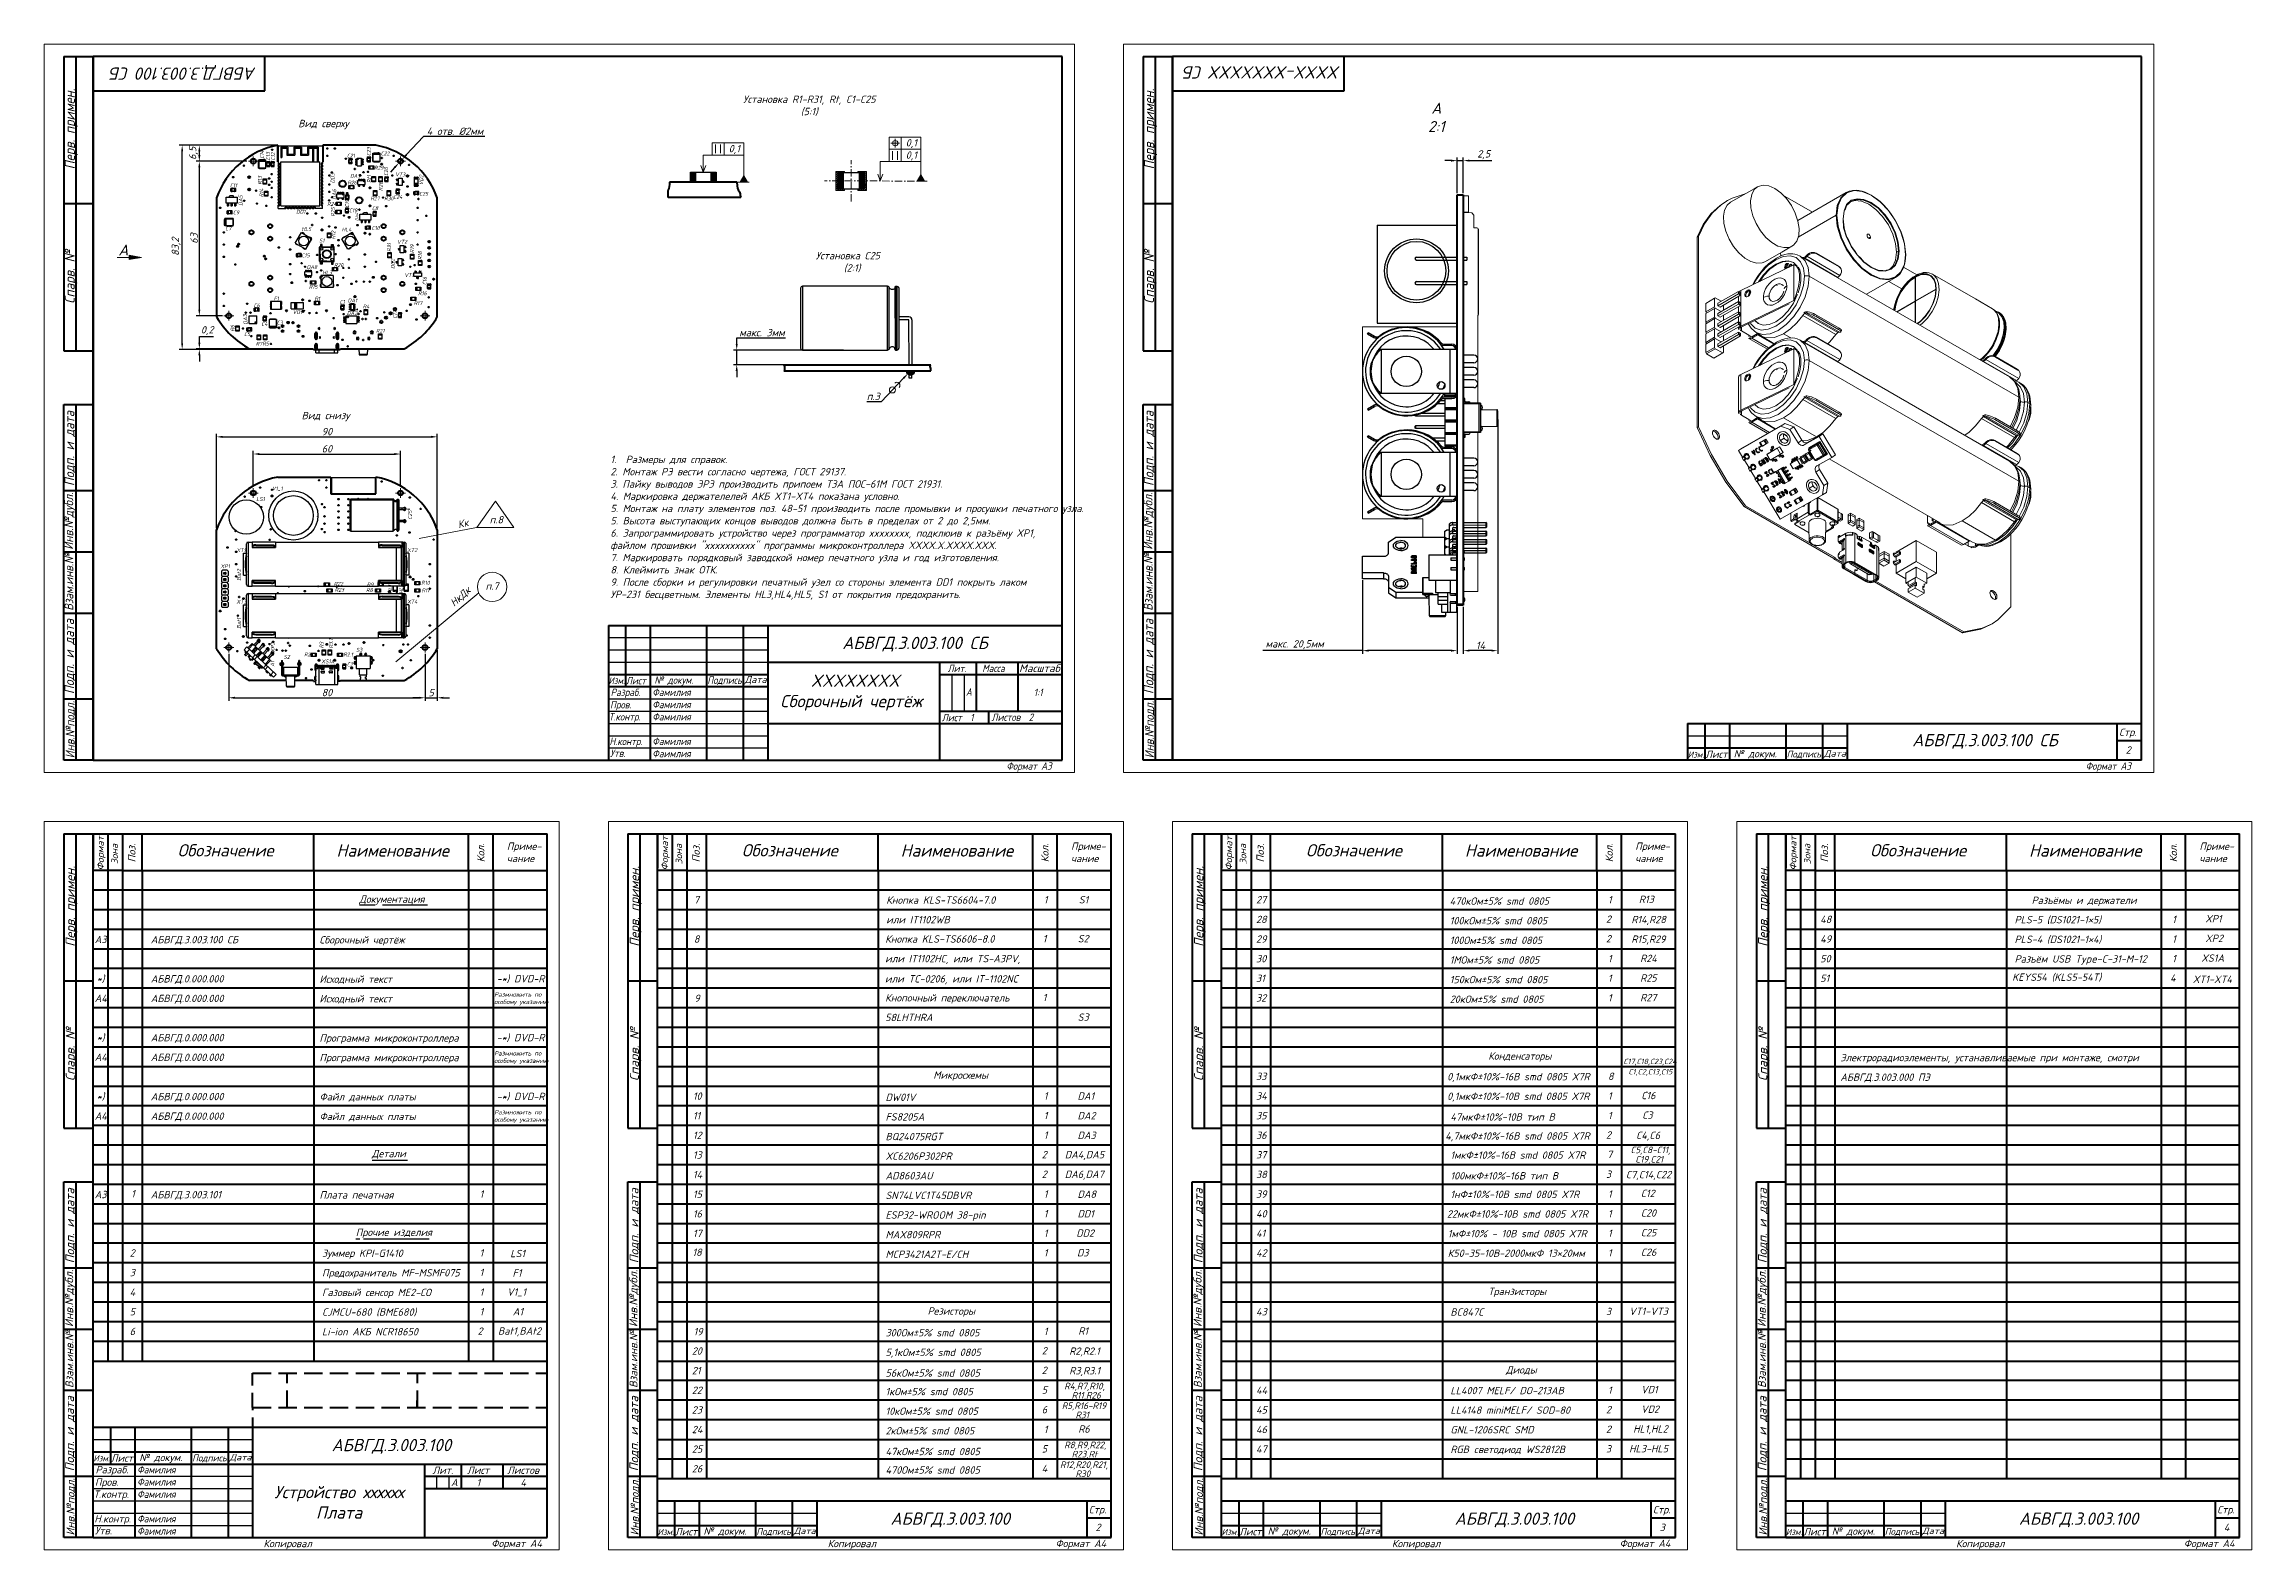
# Model space of a CAD drawing. Header units: millimetres. Extents: x -1 to 4028, y -898 to 1238.
# Drawn here: x 2474 to 3374, y 616 to 1230 of the extents above; entities that cross this region are included whole.
import ezdxf
from ezdxf.enums import TextEntityAlignment as Align

# ---------------------------------------------------------------- set-up
doc = ezdxf.new("R2010")
doc.units = ezdxf.units.MM
doc.linetypes.add('482 Границы районов', pattern=[5, 3, -1, 0, -1])
for name, color, linetype, lineweight in [('Осн 0.6', 7, 'Continuous', 60), ('Основная (0.3)', 162, 'Continuous', 30), ('Основная (0.6)', 250, 'Continuous', 60), ('Текст', 240, 'Continuous', 30), ('Тонкая (0.2)', 250, 'Continuous', 20)]:
    doc.layers.add(name, color=color, linetype=linetype, lineweight=lineweight)
doc.styles.add('3мм', font='isocpeui.ttf', dxfattribs={"height": 3})
doc.styles.add('5мм', font='isocpeui.ttf', dxfattribs={"height": 5})
doc.styles.get("Standard").update_dxf_attribs({"font": 'arial.ttf'})
doc.dimstyles.new('ISO-25', dxfattribs={"dimtxt": 2.5, "dimasz": 2.5, "dimexe": 1.25, "dimexo": 0.625, "dimtad": 1, "dimtoh": 1, "dimtxsty": 'Standard', "dimcen": 2.5, "dimadec": 0, "dimazin": 0, "dimtfac": 1, "dimtmove": 0, "dimatfit": 3, "dimfxl": 1, "dimarcsym": 0})

msp = doc.modelspace()

# ---------------------------------------------------------------- texts
at = {"layer": 'Текст', "style": '3мм', "width": 0.9}
for s, height, p, p2 in [('Перв. примен.', 4.20491, (2486.154, 1179.174), (2486.154, 1212.09)), ('Перв. примен.', 4.20491, (2926.154, 1179.174), (2926.154, 1212.09)), ('Спарв. №', 4.0494, (2486.075, 1124.398), (2486.075, 1146.298)), ('Спарв. №', 4.0494, (2926.075, 1124.398), (2926.075, 1146.298)), ('Подп. и дата ', 3.96881, (2485.887, 1050.022), (2485.887, 1082.938)), ('Подп. и дата ', 3.96881, (2925.887, 1050.022), (2925.887, 1082.938)), ('Инв.№дубл.', 3.689, (2485.463, 1024.031), (2485.463, 1047.408)), ('Инв.№дубл.', 3.689, (2925.463, 1024.031), (2925.463, 1047.408)), ('Взам.инв.№', 3.557, (2485.503, 999.188), (2485.503, 1022.565)), ('Взам.инв.№', 3.557, (2925.503, 999.188), (2925.503, 1022.565)), ('Подп. и дата ', 3.96881, (2485.792, 965.21), (2485.792, 998.126)), ('Подп. и дата ', 3.96881, (2925.792, 965.21), (2925.792, 998.126)), ('Инв.№подл.', 3.689, (2486.033, 939.032), (2486.033, 962.408)), ('Инв.№подл.', 3.689, (2926.033, 939.032), (2926.033, 962.408))]:
    msp.add_text(s, height=height, rotation=90, dxfattribs=at).set_placement(p, p2, align=Align.ALIGNED)
for s, height, rotation, p in [('C14', 1.578, 90, (2563.21, 1183.523)), ('C13', 1.578, 90, (2565.721, 1182.89)), ('C12', 1.578, 90, (2567.713, 1182.799)), ('C23', 1.578, 90, (2606.77, 1184.602)), ('C20', 1.578, 90, (2613.853, 1176.48)), ('R13', 1.578, 90, (2562.329, 1172.947)), ('R14', 1.578, 90, (2563.028, 1167.797)), ('DD3', 1.578, 90, (2592.047, 1173.477)), ('DA6', 1.578, 90, (2592.695, 1166.76)), ('Rt1', 1.578, 90, (2606.864, 1173.677)), ('R28', 1.578, 90, (2611.634, 1170.309)), ('VD2', 1.578, 90, (2628.147, 1172.69)), ('DA5', 1.578, 90, (2554.518, 1164.33)), ('R25', 1.578, 90, (2592.161, 1159.867)), ('C19', 1.578, 90, (2597.909, 1163.577)), ('R12', 1.578, 90, (2592.305, 1150.631)), ('DA4', 1.2, 90, (2601.713, 1158.13)), ('R31', 1.578, 90, (2615.072, 1145.541)), ('R19', 1.578, 90, (2624.438, 1144.992)), ('R18', 1.578, 90, (2627.638, 1142.225)), ('DD2', 1.578, 90, (2616.536, 1138.559)), ('C16', 1.578, 90, (2629.56, 1131.959)), ('DA3', 1.578, 93.989428, (2556.593, 1115.873)), ('C17', 1.578, 90, (2617.423, 1118.262)), ('R6', 1.578, 90, (2551.25, 1113.025)), ('C25', 1.59, 90, (2623.552, 1036.358)), ('Bat2', 1.59, 90, (2553.867, 1011.383)), ('HL1', 1.59, 90, (2615.484, 1006.107)), ('HL2', 1.59, 90, (2619.988, 1006.046)), ('Bat1', 1.59, 90, (2553.876, 991.803)), ('XP2', 1.59, 90, (2567.636, 982.049)), ('R3', 1.59, 90, (2587.544, 983.85)), ('R3.1', 1.59, 90, (2591.334, 983.772)), ('A1', 1.59, 90, (2567.511, 976.323))]:
    msp.add_text(s, height=height, rotation=rotation, dxfattribs=at).set_placement(p)
for s, height, p in [('C21', 1.578, (2597.037, 1183.944)), ('R29', 1.578, (2608.157, 1179.037)), ('C22', 1.578, (2610.844, 1184.851)), ('C11', 1.578, (2549.372, 1171.855)), ('R26', 1.578, (2597.288, 1172.951)), ('DA7', 1.578, (2598.338, 1175.725)), ('VT3', 1.578, (2616.73, 1176.325)), ('C9', 1.578, (2550.612, 1160.799)), ('DD1', 1.578, (2576.338, 1161.087)), ('R24', 1.578, (2589.006, 1164.275)), ('C18', 1.584, (2597.916, 1161.626)), ('R27', 1.578, (2606.638, 1166.51)), ('C8', 1.596, (2607.237, 1162.526)), ('R30', 1.578, (2612.247, 1166.505)), ('C24', 1.578, (2615.958, 1167.109)), ('C25', 1.578, (2626.506, 1168.404)), ('C7', 1.578, (2547.438, 1154.206)), ('HL5', 1.578, (2578.537, 1154.039)), ('HL4', 1.578, (2594.929, 1153.864)), ('C10', 1.578, (2607.137, 1154.44)), ('C15', 1.578, (2578.517, 1143.298)), ('S1', 1.578, (2585.681, 1149.337)), ('VT2', 1.578, (2617.509, 1148.841)), ('DA8', 1.578, (2580.627, 1138.488)), ('HL3', 1.578, (2587.037, 1136.326)), ('R20', 1.578, (2591.804, 1139.351)), ('VT1', 1.578, (2620.46, 1135.264)), ('F1', 1.578, (2567.199, 1125.714)), ('R15', 1.578, (2581.542, 1130.449)), ('R1', 1.578, (2583.851, 1125.667)), ('C1', 1.578, (2594.075, 1124.276)), ('DA1', 1.578, (2597.361, 1124.912)), ('R17', 1.578, (2624.28, 1123.804)), ('R16', 1.578, (2626.048, 1127.83)), ('C6', 1.578, (2559.052, 1122.913)), ('C4', 1.578, (2562.178, 1115.336)), ('C3', 1.578, (2568.483, 1115.863)), ('VD1', 1.578, (2574.907, 1120.146)), ('+', 1.262, (2579.32, 1121.205)), ('DA2', 1.578, (2597.045, 1119.759)), ('R4', 1.578, (2603.499, 1122.415)), ('C5', 1.578, (2555.116, 1111.208)), ('R7', 1.578, (2559.906, 1107.24)), ('R5', 1.578, (2562.585, 1107.296)), ('R21', 1.578, (2608.919, 1112.503)), ('LS1', 1.59, (2560.089, 1043.919)), ('V1_1', 1.59, (2566.419, 1048.21)), ('XP1', 1.59, (2545.481, 1016.517)), ('XT1', 1.59, (2552.006, 1023.051)), ('XT2', 1.59, (2621.578, 1023.088)), ('R22', 1.59, (2591.677, 1009.334)), ('R23', 1.59, (2592.077, 1006.878)), ('R8', 1.59, (2604.844, 1006.787)), ('R9', 1.59, (2605.15, 1009.043)), ('R10', 1.59, (2627.348, 1009.794)), ('R11', 1.59, (2627.504, 1006.699)), ('XT3', 1.59, (2552.006, 1002.051)), ('XT4', 1.59, (2621.578, 1002.088)), ('S2', 1.59, (2571.249, 979.553)), ('R2', 1.59, (2579.605, 980.522)), ('R2.1', 1.59, (2595.589, 980.552)), ('S3', 1.59, (2600.761, 982.467)), ('XS1A', 1.59, (2586.637, 977.714)), ('C2', 1.59, (2597.029, 976.489)), ('Лист', 3, (2710.811, 969.155)), ('№ докум.', 3, (2722.402, 969.394)), ('Лит.', 3, (2841.95, 974.182)), ('Масса', 3, (2856.054, 974.195)), ('Разраб.', 3, (2704.567, 964.423)), ('Фамилия', 3, (2721.567, 964.423)), ('А', 3, (2849.385, 964.52)), ('1:1', 3, (2877.071, 964.366)), ('Т.контр.', 3, (2703.804, 954.426)), ('Пров.', 3, (2704.312, 959.336)), ('Фамилия', 3, (2721.567, 959.423)), ('Фамилия', 3, (2721.567, 954.423)), ('Лист  1', 3, (2839.587, 954.118)), ('Листов  2', 3, (2859.834, 954.247)), ('Н.контр.', 3, (2704.074, 944.373)), ('Фамилия', 3, (2721.567, 944.423)), ('Утв.', 3, (2704.34, 939.549)), ('Фаимлия', 3, (2721.567, 939.423)), ('Формат А3', 3, (2865.903, 934.356)), ('Формат А3', 3, (3305.903, 934.356)), ('Фамилия', 3, (2511.567, 647.423)), ('Фамилия', 3, (2511.567, 642.423)), ('Фамилия', 3, (2511.567, 637.423)), ('Фамилия', 3, (2511.567, 627.423)), ('Фаимлия', 3, (2511.567, 622.423))]:
    msp.add_text(s, height=height, dxfattribs=at).set_placement(p)
at = {"layer": 'Текст', "style": '3мм'}
for s, p in [('п.8', (2657.965, 1036.286)), ('п.7', (2656.237, 1009.239))]:
    msp.add_text(s, height=3, dxfattribs=at).set_placement(p, align=Align.MIDDLE)
at = {"layer": 'Текст', "style": '3мм', "width": 0.9}
for s, height, p, p2 in [('Изм.', 2.7998, (2703.687, 969.267), (2710.338, 969.267)), ('Подпись', 3.0771, (2743.967, 969.327), (2758.019, 969.327)), ('Дата', 2.8221, (2759.2, 969.698), (2768.139, 969.698)), ('Масштаб', 3.1144, (2871.052, 974.153), (2887.722, 974.153))]:
    msp.add_text(s, height=height, dxfattribs=at).set_placement(p, p2, align=Align.ALIGNED)
at = {"layer": 'Текст', "style": '3мм'}
for s, p in [('Стр.', (3319.524, 948.126)), ('Лист', (3150.811, 939.155)), ('№ докум.', (3162.402, 939.394)), ('2', (3322.222, 940.881)), ('Разраб.', (2494.567, 647.423)), ('Лист', (2500.811, 652.155)), ('№ докум.', (2512.402, 652.394)), ('Лит.', (2631.95, 647.182)), ('Лист', (2646.054, 647.195)), ('Листов', (2662.383, 647.197)), ('Т.контр.', (2493.804, 637.426)), ('Пров.', (2494.312, 642.336)), ('А', (2639.49, 642.203)), ('1', (2649.886, 642.127)), ('4', (2667.786, 642.175)), ('Н.контр.', (2494.074, 627.373)), ('Стр.', (2899.524, 631.126)), ('Стр.', (3129.524, 631.126)), ('Стр.', (3359.524, 631.126)), ('Утв.', (2494.34, 622.549)), ('Лист', (2730.811, 622.155)), ('№ докум.', (2742.402, 622.394)), ('2', (2902.222, 623.881)), ('Лист', (2960.811, 622.155)), ('№ докум.', (2972.402, 622.394)), ('3', (3132.222, 623.881)), ('Лист', (3190.811, 622.155)), ('№ докум.', (3202.402, 622.394)), ('4', (3362.222, 623.881)), ('Копировал', (2563.038, 617.291)), ('Формат А4', (2655.903, 617.356)), ('Копировал', (2793.038, 617.291)), ('Формат А4', (2885.903, 617.356)), ('Копировал', (3023.038, 617.291)), ('Формат А4', (3115.903, 617.356)), ('Копировал', (3253.038, 617.291)), ('Формат А4', (3345.903, 617.356))]:
    msp.add_text(s, height=3, dxfattribs=at).set_placement(p)
for s, height, p, p2 in [('Изм.', 2.5198, (3143.687, 939.267), (3150.338, 939.267)), ('Подпись', 2.7694, (3183.967, 939.327), (3198.019, 939.327)), ('Дата', 2.5399, (3199.2, 939.698), (3208.139, 939.698)), ('Изм.', 2.5198, (2493.687, 652.267), (2500.338, 652.267)), ('Подпись', 2.7694, (2533.967, 652.327), (2548.019, 652.327)), ('Дата', 2.5399, (2549.2, 652.698), (2558.139, 652.698)), ('Изм.', 2.5198, (2723.687, 622.267), (2730.338, 622.267)), ('Подпись', 2.7694, (2763.967, 622.327), (2778.019, 622.327)), ('Дата', 2.5399, (2779.2, 622.698), (2788.139, 622.698)), ('Изм.', 2.5198, (2953.687, 622.267), (2960.338, 622.267)), ('Подпись', 2.7694, (2993.967, 622.327), (3008.019, 622.327)), ('Дата', 2.5399, (3009.2, 622.698), (3018.139, 622.698)), ('Изм.', 2.5198, (3183.687, 622.267), (3190.338, 622.267)), ('Подпись', 2.7694, (3223.967, 622.327), (3238.019, 622.327)), ('Дата', 2.5399, (3239.2, 622.698), (3248.139, 622.698))]:
    msp.add_text(s, height=height, dxfattribs=at).set_placement(p, p2, align=Align.ALIGNED)
for s, height, rotation, p, p2 in [('Формат', 2.7266, 89.653771, (2497.879, 893.288), (2497.963, 907.219)), ('Зона', 2.7275, 91.689636, (2503.801, 895.779), (2503.555, 904.106)), ('Поз.', 3.0346, 90.248803, (2510.901, 896.542), (2510.867, 904.239)), ('Кол.', 2.9742, 91.429281, (2653.179, 896.614), (2652.987, 904.311)), ('Формат', 2.7266, 89.653771, (2727.879, 893.288), (2727.963, 907.219)), ('Зона', 2.7275, 91.689636, (2733.801, 895.779), (2733.555, 904.106)), ('Поз.', 3.0346, 90.248803, (2740.901, 896.542), (2740.867, 904.239)), ('Кол.', 2.9742, 91.429281, (2883.179, 896.614), (2882.987, 904.311)), ('Формат', 2.7266, 89.653771, (2957.879, 893.288), (2957.963, 907.219)), ('Зона', 2.7275, 91.689636, (2963.801, 895.779), (2963.555, 904.106)), ('Поз.', 3.0346, 90.248803, (2970.901, 896.542), (2970.867, 904.239)), ('Кол.', 2.9742, 91.429281, (3113.179, 896.614), (3112.987, 904.311)), ('Формат', 2.7266, 89.653771, (3187.879, 893.288), (3187.963, 907.219)), ('Зона', 2.7275, 91.689636, (3193.801, 895.779), (3193.555, 904.106)), ('Поз.', 3.0346, 90.248803, (3200.901, 896.542), (3200.867, 904.239)), ('Кол.', 2.9742, 91.429281, (3343.179, 896.614), (3342.987, 904.311)), ('Перв. примен.', 3.78442, 90, (2486.154, 862.174), (2486.154, 895.09)), ('Перв. примен.', 3.78442, 90, (2716.154, 862.174), (2716.154, 895.09)), ('Перв. примен.', 3.78442, 90, (2946.154, 862.174), (2946.154, 895.09)), ('Перв. примен.', 3.78442, 90, (3176.154, 862.174), (3176.154, 895.09)), ('Спарв. №', 3.6444, 90, (2486.075, 807.398), (2486.075, 829.298)), ('Спарв. №', 3.6444, 90, (2716.075, 807.398), (2716.075, 829.298)), ('Спарв. №', 3.6444, 90, (2946.075, 807.398), (2946.075, 829.298)), ('Спарв. №', 3.6444, 90, (3176.075, 807.398), (3176.075, 829.298)), ('Подп. и дата ', 3.57193, 90, (2485.887, 733.074), (2485.887, 765.99)), ('Подп. и дата ', 3.57193, 90, (2715.887, 733.074), (2715.887, 765.99)), ('Подп. и дата ', 3.57193, 90, (2945.887, 733.074), (2945.887, 765.99)), ('Подп. и дата ', 3.57193, 90, (3175.887, 733.074), (3175.887, 765.99)), ('Инв.№дубл.', 3.3201, 90, (2485.463, 707.084), (2485.463, 730.46)), ('Инв.№дубл.', 3.3201, 90, (2715.463, 707.084), (2715.463, 730.46)), ('Инв.№дубл.', 3.3201, 90, (2945.463, 707.084), (2945.463, 730.46)), ('Инв.№дубл.', 3.3201, 90, (3175.463, 707.084), (3175.463, 730.46)), ('Взам.инв.№', 3.2013, 90, (2485.503, 682.24), (2485.503, 705.617)), ('Взам.инв.№', 3.2013, 90, (2715.503, 682.24), (2715.503, 705.617)), ('Взам.инв.№', 3.2013, 90, (2945.503, 682.24), (2945.503, 705.617)), ('Взам.инв.№', 3.2013, 90, (3175.503, 682.24), (3175.503, 705.617)), ('Подп. и дата ', 3.57193, 90, (2485.792, 648.262), (2485.792, 681.178)), ('Подп. и дата ', 3.57193, 90, (2715.792, 648.262), (2715.792, 681.178)), ('Подп. и дата ', 3.57193, 90, (2945.792, 648.262), (2945.792, 681.178)), ('Подп. и дата ', 3.57193, 90, (3175.792, 648.262), (3175.792, 681.178)), ('Инв.№подл.', 3.3201, 90, (2486.033, 622.084), (2486.033, 645.46)), ('Инв.№подл.', 3.3201, 90, (2716.033, 622.084), (2716.033, 645.46)), ('Инв.№подл.', 3.3201, 90, (2946.033, 622.084), (2946.033, 645.46)), ('Инв.№подл.', 3.3201, 90, (3176.033, 622.084), (3176.033, 645.46))]:
    msp.add_text(s, height=height, rotation=rotation, dxfattribs=at).set_placement(p, p2, align=Align.ALIGNED)
at = {"layer": 'Текст', "linetype": 'Continuous', "char_height": 5, "attachment_point": 1, "rotation": 180, "style": '5мм'}
for s, insert, width in [('АБВГД.3.003.100 СБ', (2560.052, 1215.709), 68.68549), ('XXXX-XXXXXXX СБ', (3002.067, 1216.183), 68.18993)]:
    msp.add_mtext(s, dxfattribs=dict(at, insert=insert, width=width))
at = {"layer": 'Текст', "linetype": 'Continuous', "attachment_point": 1}
for s, insert, char_height, width, style in [('\\pxqc;Установка R1-R31, Rt, C1-C25\\P(5:1)', (2751.376, 1209.253), 3, 68.39159, '3мм'), ('\\pxqc;А\\P2:1', (3038.315, 1206.372), 4.5, 5.71874, '3мм'), ('Вид сверху', (2577.208, 1199.354), 3, 23.58949, '3мм'), ('0,1', (2752.705, 1189.127), 3, 23.58949, '3мм'), ('0,1', (2824.866, 1191.487), 3, 23.58949, '3мм'), ('0,1', (2824.866, 1186.487), 3, 23.58949, '3мм'), ('А', (2503.872, 1148.518), 4.5, 5.71874, '3мм'), ('Установка С25\\P\\pxqc;(2:1)', (2788.166, 1145.477), 3, 29.72383, '3мм'), ('Вид снизу', (2578.573, 1080.276), 3, 23.58949, '3мм'), ('АБВГД.3.003.100 СБ', (2799.008, 988.565), 5, 62.39201, '5мм'), ('АБВГД.3.003.100 СБ', (3235.192, 948.912), 5, 62.39201, '5мм'), ('7', (2738.495, 882.804), 3, 13.43202, '3мм'), ('Кнопка KLS-TS6604-7.0 ', (2816.895, 882.688), 3, 104.71349, '3мм'), ('1', (2881.132, 882.831), 3, 13.43202, '3мм'), ('S1', (2895.403, 882.82), 3, 13.43202, '3мм'), ('27', (2967.663, 882.804), 3, 13.43202, '3мм'), ('470кОм±5% smd 0805', (3046.622, 882.273), 3, 104.71349, '3мм'), ('1', (3111.132, 882.831), 3, 13.43202, '3мм'), ('R13', (3123.731, 882.988), 3, 13.43202, '3мм'), ('Разъёмы и держатели', (3283.841, 882.601), 3, 104.71349, '3мм'), ('или IT1102WB', (2816.895, 874.688), 3, 104.71349, '3мм'), ('28', (2967.663, 874.804), 3, 13.43202, '3мм'), ('100кОм±5% smd 0805', (3046.622, 874.273), 3, 104.71349, '3мм'), ('2', (3110.309, 874.913), 3, 13.43202, '3мм'), ('R14,R28', (3120.669, 874.759), 3, 13.43202, '3мм'), ('48', (3197.663, 874.804), 3, 13.43202, '3мм'), ('PLS-5 (DS1021-1×5)', (3276.895, 874.688), 3, 104.71349, '3мм'), ('1', (3341.132, 874.831), 3, 13.43202, '3мм'), ('XP1', (3354.607, 875.085), 3, 13.43202, '3мм'), ('8', (2738.495, 866.804), 3, 13.43202, '3мм'), ('Кнопка KLS-TS6606-8.0', (2816.465, 866.816), 3, 104.71349, '3мм'), ('1', (2880.702, 866.958), 3, 13.43202, '3мм'), ('S2', (2894.972, 866.947), 3, 13.43202, '3мм'), ('29', (2967.663, 866.804), 3, 13.43202, '3мм'), ('100Ом±5% smd 0805', (3046.622, 866.273), 3, 104.71349, '3мм'), ('2', (3110.309, 866.913), 3, 13.43202, '3мм'), ('R15,R29', (3120.669, 866.759), 3, 13.43202, '3мм'), ('49', (3197.663, 866.804), 3, 13.43202, '3мм'), ('PLS-4 (DS1021-1×4)', (3276.895, 866.688), 3, 104.71349, '3мм'), ('1', (3341.132, 866.831), 3, 13.43202, '3мм'), ('XP2', (3354.607, 867.085), 3, 13.43202, '3мм'), ('или IT1102HC, или TS-A3PV, ', (2816.465, 858.816), 3, 100.89738, '3мм'), ('30', (2967.663, 858.804), 3, 13.43202, '3мм'), ('1МОм±5% smd 0805', (3046.622, 858.273), 3, 104.71349, '3мм'), ('1', (3111.132, 858.831), 3, 13.43202, '3мм'), ('R24', (3124.266, 858.911), 3, 13.43202, '3мм'), ('50', (3197.663, 858.804), 3, 13.43202, '3мм'), ('Разъём USB Type-C-31-M-12', (3276.895, 858.688), 3, 104.71349, '3мм'), ('1', (3341.132, 858.831), 3, 13.43202, '3мм'), ('XS1A', (3353.006, 859.028), 3, 13.43202, '3мм'), ('31', (2967.663, 850.804), 3, 13.43202, '3мм'), ('150кОм±5% smd 0805', (3046.622, 850.273), 3, 104.71349, '3мм'), ('1', (3111.132, 850.831), 3, 13.43202, '3мм'), ('R25', (3124.266, 850.911), 3, 13.43202, '3мм'), ('51', (3197.663, 850.804), 3, 13.43202, '3мм'), ('KEYS54 (KLS5-54T)', (3275.925, 851.242), 3, 104.71349, '3мм'), ('4', (3340.309, 850.913), 3, 13.43202, '3мм'), ('XT1-XT4', (3349.568, 850.399), 3, 13.43202, '3мм'), ('9', (2738.658, 842.64), 3, 13.43202, '3мм'), ('Кнопочный переключатель', (2816.465, 842.816), 3, 104.71349, '3мм'), ('1', (2880.702, 842.958), 3, 13.43202, '3мм'), ('32', (2967.663, 842.804), 3, 13.43202, '3мм'), ('20кОм±5% smd 0805', (3046.622, 842.273), 3, 104.71349, '3мм'), ('1', (3111.132, 842.831), 3, 13.43202, '3мм'), ('R27', (3124.266, 842.911), 3, 13.43202, '3мм'), ('58LHTHRA', (2816.465, 834.816), 3, 104.71349, '3мм'), ('S3', (2894.972, 834.947), 3, 13.43202, '3мм'), ('33', (2967.663, 810.804), 3, 13.43202, '3мм'), ('0,1мкФ±10%-16В smd 0805 X7R', (3045.577, 810.688), 3, 104.71349, '3мм'), ('8', (3111.132, 810.831), 3, 13.43202, '3мм'), ('C17,С18,С23,С24', (3117.428, 816.473), 2.16, 17.10013, '3мм'), ('C1,C2,C13,С15', (3119.47, 812.276), 2.16, 9.67105, '3мм'), ('10', (2738.08, 802.745), 3, 13.43202, '3мм'), ('DW01V', (2816.622, 802.273), 3, 104.71349, '3мм'), ('1', (2881.132, 802.831), 3, 13.43202, '3мм'), ('DA1', (2894.883, 802.755), 3, 13.43202, '3мм'), ('34', (2967.663, 802.804), 3, 13.43202, '3мм'), ('0,1мкФ±10%-10В smd 0805 X7R', (3045.577, 802.688), 3, 104.71349, '3мм'), ('1', (3111.132, 802.831), 3, 13.43202, '3мм'), ('С16', (3124.803, 802.988), 3, 13.43202, '3мм'), ('11', (2738.08, 794.745), 3, 13.43202, '3мм'), ('FS8205A', (2816.622, 794.273), 3, 104.71349, '3мм'), ('1', (2881.132, 794.831), 3, 13.43202, '3мм'), ('DA2', (2894.883, 794.755), 3, 13.43202, '3мм'), ('35', (2967.663, 794.804), 3, 13.43202, '3мм'), ('47мкФ±10%-10В тип B', (3046.895, 794.241), 3, 104.71349, '3мм'), ('1', (3111.132, 794.831), 3, 13.43202, '3мм'), ('С3', (3125.191, 794.988), 3, 13.43202, '3мм'), ('12', (2738.08, 786.745), 3, 13.43202, '3мм'), ('BQ24075RGT', (2816.622, 786.273), 3, 104.71349, '3мм'), ('1', (2881.132, 786.831), 3, 13.43202, '3мм'), ('DA3', (2894.883, 786.755), 3, 13.43202, '3мм'), ('36', (2967.663, 786.804), 3, 13.43202, '3мм'), ('4,7мкФ±10%-16В smd 0805 X7R', (3044.801, 786.479), 3, 104.71349, '3мм'), ('2', (3110.309, 786.913), 3, 13.43202, '3мм'), ('C4,C6', (3122.593, 786.759), 3, 13.43202, '3мм'), ('13', (2738.08, 778.745), 3, 13.43202, '3мм'), ('XC6206P302PR', (2816.622, 778.273), 3, 104.71349, '3мм'), ('2', (2880.309, 778.913), 3, 13.43202, '3мм'), ('DA4,DA5', (2889.714, 778.878), 3, 13.43202, '3мм'), ('37', (2967.663, 778.804), 3, 13.43202, '3мм'), ('1мкФ±10%-16В smd 0805 X7R', (3046.895, 778.688), 3, 104.71349, '3мм'), ('7', (3110.78, 778.991), 3, 13.43202, '3мм'), ('C5,C8-C11,', (3120.364, 780.678), 2.7, 12.08881, '3мм'), ('C19,C21', (3122.278, 776.834), 2.7, 12.08881, '3мм'), ('14', (2738.08, 770.745), 3, 13.43202, '3мм'), ('AD8603AU', (2816.622, 770.273), 3, 104.71349, '3мм'), ('2', (2880.309, 770.913), 3, 13.43202, '3мм'), ('DA6,DA7', (2889.714, 770.878), 3, 13.43202, '3мм'), ('38', (2967.663, 770.804), 3, 13.43202, '3мм'), ('100мкФ±10%-16В тип B', (3046.895, 770.241), 3, 104.71349, '3мм'), ('3', (3110.309, 770.913), 3, 13.43202, '3мм'), ('C7,C14,C22', (3118.433, 770.759), 3, 13.43202, '3мм'), ('1', (2509.097, 762.938), 3, 13.43202, '3мм'), ('1', (2651.132, 762.831), 3, 13.43202, '3мм'), ('15', (2738.08, 762.745), 3, 13.43202, '3мм'), ('SN74LVC1T45DBVR', (2816.622, 762.273), 3, 104.71349, '3мм'), ('1', (2881.132, 762.831), 3, 13.43202, '3мм'), ('DA8', (2894.883, 762.755), 3, 13.43202, '3мм'), ('39', (2967.663, 762.804), 3, 13.43202, '3мм'), ('1нФ±10%-10В smd 0805 X7R', (3046.895, 762.688), 3, 104.71349, '3мм'), ('1', (3111.132, 762.831), 3, 13.43202, '3мм'), ('С12', (3124.607, 763.085), 3, 13.43202, '3мм'), ('16', (2738.08, 754.745), 3, 13.43202, '3мм'), ('ESP32-WROOM 38-pin', (2816.622, 754.273), 3, 104.71349, '3мм'), ('1', (2881.132, 754.831), 3, 13.43202, '3мм'), ('DD1', (2894.883, 754.755), 3, 13.43202, '3мм'), ('40', (2967.663, 754.804), 3, 13.43202, '3мм'), ('22мкФ±10%-10В smd 0805 X7R', (3045.47, 754.688), 3, 104.71349, '3мм'), ('1', (3111.132, 754.831), 3, 13.43202, '3мм'), ('С20', (3124.607, 755.085), 3, 13.43202, '3мм'), ('С25', (3124.607, 747.085), 3, 13.43202, '3мм'), ('2', (2508.495, 738.804), 3, 13.43202, '3мм'), ('Зуммер KPI-G1410', (2586.895, 738.688), 3, 104.71349, '3мм'), ('1', (2651.132, 738.831), 3, 13.43202, '3мм'), ('LS1', (2663.63, 738.57), 3, 13.43202, '3мм'), ('18', (2737.896, 739.074), 3, 13.43202, '3мм'), ('17', (2738.08, 746.745), 3, 13.43202, '3мм'), ('MAX809RPR', (2816.622, 746.273), 3, 104.71349, '3мм'), ('MCP3421A2T-E/CH', (2816.622, 738.273), 3, 104.71349, '3мм'), ('1', (2881.132, 746.831), 3, 13.43202, '3мм'), ('1', (2881.132, 738.831), 3, 13.43202, '3мм'), ('DD2', (2894.387, 746.878), 3, 13.43202, '3мм'), ('D3', (2894.69, 738.878), 3, 13.43202, '3мм'), ('41', (2967.663, 746.804), 3, 13.43202, '3мм'), ('42', (2967.663, 738.804), 3, 13.43202, '3мм'), ('К50-35-10В-2000мкФ 13×20мм', (3045.816, 738.688), 3, 104.71349, '3мм'), ('1мФ±10% - 10В smd 0805 X7R', (3045.816, 746.688), 3, 104.71349, '3мм'), ('1', (3111.132, 746.831), 3, 13.43202, '3мм'), ('1', (3111.132, 738.831), 3, 13.43202, '3мм'), ('С26', (3124.607, 739.085), 3, 13.43202, '3мм'), ('3', (2508.495, 730.804), 3, 13.43202, '3мм'), ('Предохранитель MF-MSMF075', (2586.895, 730.688), 3, 106.99591, '3мм'), ('1', (2651.132, 730.831), 3, 13.43202, '3мм'), ('F1', (2664.562, 730.642), 3, 13.43202, '3мм'), ('4', (2508.495, 722.804), 3, 13.43202, '3мм'), ('Газовый сенсор МЕ2-СО', (2586.895, 722.688), 3, 104.71349, '3мм'), ('1', (2651.132, 722.831), 3, 27.4901, '3мм'), ('V1_1', (2662.314, 722.878), 3, 13.43202, '3мм'), ('5', (2508.495, 714.804), 3, 13.43202, '3мм'), ('CJMCU-680 (BME680)', (2586.895, 714.688), 3, 104.71349, '3мм'), ('1', (2651.132, 714.831), 3, 27.4901, '3мм'), ('A1', (2664.671, 714.878), 3, 13.43202, '3мм'), ('43', (2967.663, 714.804), 3, 13.43202, '3мм'), ('BC847C', (3046.895, 714.688), 3, 104.71349, '3мм'), ('3', (3110.309, 714.913), 3, 13.43202, '3мм'), ('VT1-VT3', (3119.779, 714.991), 3, 13.43202, '3мм'), ('6', (2508.495, 706.804), 3, 13.43202, '3мм'), ('Li-ion АКБ NCR18650', (2586.895, 706.688), 3, 104.71349, '3мм'), ('2', (2650.309, 706.913), 3, 13.43202, '3мм'), ('Bat1,BAt2', (2658.637, 706.96), 3, 13.43202, '3мм'), ('19', (2738.356, 706.705), 3, 13.43202, '3мм'), ('300Ом±5% smd 0805', (2816.622, 706.273), 3, 104.71349, '3мм'), ('1', (2881.132, 706.831), 3, 13.43202, '3мм'), ('R1', (2895.191, 706.988), 3, 13.43202, '3мм'), ('20', (2737.663, 698.804), 3, 13.43202, '3мм'), ('5,1кОм±5% smd 0805', (2816.622, 698.273), 3, 104.71349, '3мм'), ('2', (2880.309, 698.913), 3, 13.43202, '3мм'), ('R2,R2.1', (2891.521, 698.759), 3, 13.43202, '3мм'), ('21', (2737.663, 690.804), 3, 13.43202, '3мм'), ('56кОм±5% smd 0805', (2816.622, 689.825), 3, 104.71349, '3мм'), ('2', (2880.309, 690.913), 3, 13.43202, '3мм'), ('R4,R7,R10,', (2889.466, 684.357), 2.7, 12.08881, '3мм'), ('R3,R3.1', (2891.521, 690.759), 3, 13.43202, '3мм'), ('22', (2737.663, 682.804), 3, 13.43202, '3мм'), ('1кОм±5% smd 0805', (2816.622, 682.273), 3, 104.71349, '3мм'), ('5', (2880.309, 682.913), 3, 13.43202, '3мм'), ('R5,R16-R19', (2888.49, 676.357), 2.7, 12.08881, '3мм'), ('R11,R26', (2892.49, 680.598), 2.7, 12.08881, '3мм'), ('44', (2967.663, 682.804), 3, 13.43202, '3мм'), ('LL4007 MELF/ DO-213AB', (3046.895, 682.688), 3, 104.71349, '3мм'), ('1', (3111.132, 682.831), 3, 13.43202, '3мм'), ('VD1', (3124.607, 683.085), 3, 13.43202, '3мм'), ('VD2', (3124.607, 675.085), 3, 13.43202, '3мм'), ('23', (2737.663, 674.804), 3, 13.43202, '3мм'), ('24', (2737.663, 666.804), 3, 13.43202, '3мм'), ('2кОм±5% smd 0805', (2816.622, 666.273), 3, 104.71349, '3мм'), ('10кОм±5% smd 0805', (2816.622, 674.273), 3, 104.71349, '3мм'), ('6', (2880.309, 674.913), 3, 13.43202, '3мм'), ('1', (2881.132, 666.831), 3, 13.43202, '3мм'), ('R31', (2894.066, 672.598), 2.7, 12.08881, '3мм'), ('R6', (2895.191, 666.988), 3, 13.43202, '3мм'), ('45', (2967.663, 674.804), 3, 13.43202, '3мм'), ('46', (2967.663, 666.804), 3, 13.43202, '3мм'), ('LL4148 miniMELF/ SOD-80', (3046.895, 674.688), 3, 104.71349, '3мм'), ('GNL-1206SRC SMD', (3046.895, 666.688), 3, 104.71349, '3мм'), ('2', (3110.309, 674.913), 3, 13.43202, '3мм'), ('2', (3110.309, 666.913), 3, 13.43202, '3мм'), ('HL1,HL2', (3121.417, 667.056), 3, 13.43202, '3мм'), ('АБВГД.3.003.100 ', (2590.838, 661.458), 5, 56.4652, '5мм'), ('25', (2737.663, 658.804), 3, 13.43202, '3мм'), ('47кОм±5% smd 0805', (2816.622, 657.825), 3, 104.71349, '3мм'), ('5', (2880.309, 658.913), 3, 13.43202, '3мм'), ('R8,R9,R22,', (2889.466, 660.357), 2.7, 12.08881, '3мм'), ('47', (2967.663, 658.804), 3, 13.43202, '3мм'), ('RGB cветодиод WS2812B', (3046.895, 658.688), 3, 104.71349, '3мм'), ('3', (3110.309, 658.913), 3, 13.43202, '3мм'), ('HL3-HL5', (3119.779, 658.991), 3, 13.43202, '3мм'), ('26', (2737.663, 650.804), 3, 13.43202, '3мм'), ('470Ом±5% smd 0805', (2816.622, 650.273), 3, 104.71349, '3мм'), ('4', (2880.309, 650.913), 3, 13.43202, '3мм'), ('R12,R20,R21,', (2887.752, 652.302), 2.7, 12.08881, '3мм'), ('R23,Rt', (2892.49, 656.598), 2.7, 12.08881, '3мм'), ('R30', (2894.066, 648.598), 2.7, 12.08881, '3мм'), ('АБВГД.3.003.100 ', (2818.65, 631.458), 5, 56.4652, '5мм'), ('АБВГД.3.003.100 ', (3048.65, 631.458), 5, 56.4652, '5мм'), ('АБВГД.3.003.100 ', (3278.65, 631.458), 5, 56.4652, '5мм')]:
    msp.add_mtext(s, dxfattribs=dict(at, insert=insert, char_height=char_height, width=width, style=style))
at = {"layer": 'Текст', "attachment_point": 1}
for s, insert, char_height, width, style in [('\\A1;1.  Размеры для справок.\\P2. Монтаж РЭ вести согласно чертежа, ГОСТ 29137.\\P3. Пайку выводов ЭРЭ производить припоем ТЗА ПОС-61М ГОСТ 21931.\\P4. Маркировка держателелей АКБ XT1-XT4 показана условно.\\P5. Монтаж на плату элементов поз. 48-51 производить после промывки и просушки печатного узла.\\P5. Высота выступающих концов выводов должна быть в пределах от 2 до 2,5мм.\\P6. Запрограммировать устройство через программатор xxxxxxxx, подклюив к разъёму XP1, файлом прошивки "xxxxxxxxxx" программы микроконтроллера XXXX.X.XXXX.XXX.\\P7. Маркировать порядковый заводской номер печатного узла и год изготовления.\\P8. Клеймить знак ОТК.\\P9. После сборки и регулировки печатный узел со стороны элемента DD1 покрыть лаком УР-231 бесцветным. Элементы HL3,HL4,HL5, S1 от покрытия предохранить.', (2704.475, 1062.373), 3, 182.87847, '3мм'), ('\\pxqc;XXXXXXXX\\P\\pq*;Сборочный чертёж', (2773.702, 973.153), 5, 61.05895, '5мм'), ('Обозначение', (2528.04, 903.985), 5, 56.4652, '5мм'), ('Наименование', (2592.793, 903.904), 5, 56.4652, '5мм'), ('Приме-\\Pчание', (2662.249, 904.65), 3, 18.11815, '3мм'), ('Обозначение', (2758.04, 903.985), 5, 56.4652, '5мм'), ('Наименование', (2822.793, 903.904), 5, 56.4652, '5мм'), ('Приме-\\Pчание', (2892.249, 904.65), 3, 18.11815, '3мм'), ('Обозначение', (2988.04, 903.985), 5, 56.4652, '5мм'), ('Наименование', (3052.793, 903.904), 5, 56.4652, '5мм'), ('Приме-\\Pчание', (3122.249, 904.65), 3, 18.11815, '3мм'), ('Обозначение', (3218.04, 903.985), 5, 56.4652, '5мм'), ('Наименование', (3282.793, 903.904), 5, 56.4652, '5мм'), ('Приме-\\Pчание', (3352.249, 904.65), 3, 18.11815, '3мм'), ('Документация', (2602.11, 883.08), 3, 104.71349, '3мм'), ('А3', (2494.222, 866.615), 3, 13.43202, '3мм'), ('АБВГД.3.003.100 СБ', (2517.089, 866.573), 3, 56.44323, '3мм'), ('Сборочный чертёж ', (2585.861, 866.468), 3, 104.71349, '3мм'), ('*)', (2495.061, 850.615), 3, 13.43202, '3мм'), ('АБВГД.0.000.000', (2517.089, 850.573), 3, 56.44323, '3мм'), ('Исходный текст', (2585.861, 850.468), 3, 104.71349, '3мм'), ('-*) DVD-R', (2658.061, 850.615), 3, 20.75888, '3мм'), ('или TC-0206, или IT-1102NC\\P', (2816.38, 850.563), 3, 55.60227, '3мм'), ('А4', (2494.222, 842.615), 3, 13.43202, '3мм'), ('АБВГД.0.000.000', (2517.089, 842.573), 3, 56.44323, '3мм'), ('Исходный текст', (2585.861, 842.468), 3, 104.71349, '3мм'), ('Размножить по особому указанию', (2657.087, 843.586), 1.8, 21.77682, '3мм'), ('*)', (2495.061, 826.615), 3, 13.43202, '3мм'), ('АБВГД.0.000.000', (2517.089, 826.573), 3, 56.44323, '3мм'), ('Программа микроконтроллера', (2585.861, 826.468), 3, 104.71349, '3мм'), ('Размножить по особому указанию', (2657.087, 819.586), 1.8, 21.77682, '3мм'), ('-*) DVD-R', (2658.061, 826.615), 3, 20.75888, '3мм'), ('Конденсаторы', (3062.339, 819.113), 3, 104.71349, '3мм'), ('А4', (2494.222, 818.615), 3, 13.43202, '3мм'), ('АБВГД.0.000.000', (2517.089, 818.573), 3, 56.44323, '3мм'), ('Программа микроконтроллера', (2585.861, 818.468), 3, 104.71349, '3мм'), ('Микросхемы', (2836.088, 811.319), 3, 104.71349, '3мм'), ('АБВГД.3.003.000 ПЭ', (3205.861, 810.468), 3, 128.02978, '3мм'), ('Электрорадиоэлементы, устанавливаемые при монтаже, смотри', (3205.861, 818.468), 3, 128.02978, '3мм'), ('*)', (2495.061, 802.615), 3, 13.43202, '3мм'), ('АБВГД.0.000.000', (2517.089, 802.573), 3, 56.44323, '3мм'), ('Файл данных платы', (2585.861, 802.468), 3, 104.71349, '3мм'), ('-*) DVD-R', (2658.061, 802.615), 3, 20.75888, '3мм'), ('А4', (2494.222, 794.615), 3, 13.43202, '3мм'), ('АБВГД.0.000.000', (2517.089, 794.573), 3, 56.44323, '3мм'), ('Файл данных платы', (2585.861, 794.468), 3, 104.71349, '3мм'), ('Размножить по особому указанию', (2657.087, 795.586), 1.8, 21.77682, '3мм'), ('Детали', (2607.226, 779.319), 3, 104.71349, '3мм'), ('А3', (2494.222, 762.615), 3, 13.43202, '3мм'), ('АБВГД.3.003.101', (2517.089, 762.573), 3, 56.44323, '3мм'), ('Плата печатная', (2585.861, 762.468), 3, 104.71349, '3мм'), ('Прочие изделия', (2600.662, 747.227), 3, 104.71349, '3мм'), ('Транзисторы', (3062.339, 723.113), 3, 104.71349, '3мм'), ('Резисторы', (2833.763, 715.113), 3, 104.71349, '3мм'), ('Диоды', (3069.549, 691.113), 3, 104.71349, '3мм'), ('\\pxqc;Устройство хххххх\\PПлата', (2561.495, 642.28), 5, 64.67693, '5мм')]:
    msp.add_mtext(s, dxfattribs=dict(at, insert=insert, char_height=char_height, width=width, style=style))
at = {"layer": 'Текст', "char_height": 3, "width": 7.95155, "style": '3мм'}
for s, insert, attachment_point, rotation in [('Кк', (2646.182, 1036.724), 3, 12.595776), ('НкДк', (2638.757, 1002.914), 1, 41.979614)]:
    msp.add_mtext(s, dxfattribs=dict(at, insert=insert, attachment_point=attachment_point, rotation=rotation))

# ---------------------------------------------------------------- blocks, each defined once
blk = doc.blocks.new('A$Cd1b757ac')
at = {"layer": 'Основная (0.3)'}
for p, q in [((-0.25, 0.6), (0.25, 0.6)), ((-0.25, 0.6), (-0.25, 0)), ((-0.25, 0.3), (0.25, 0.3)), ((0.25, 0.6), (0.25, 0))]:
    blk.add_line(p, q, dxfattribs=at)
blk = doc.blocks.new('*D55')
at = {"layer": 'Defpoints', "color": 0, "transparency": 16777216}
for p in [(2529.89, 1188.96), (2568.89, 1188.96), (2582.59, 1105.76)]:
    blk.add_point(p, dxfattribs=at)
at = {"layer": 'Тонкая (0.2)', "color": 0, "lineweight": -2, "transparency": 16777216}
for p, q in [((2568.26, 1188.96), (2528.64, 1188.96)), ((2529.89, 1108.26), (2529.89, 1186.46)), ((2581.96, 1105.76), (2528.64, 1105.76))]:
    blk.add_line(p, q, dxfattribs=at)
at = {"layer": 'Тонкая (0.2)', "color": 0, "transparency": 16777216}
for points in [[(2529.47, 1186.46), (2530.3, 1186.46), (2529.89, 1188.96)], [(2529.47, 1108.26), (2530.3, 1108.26), (2529.89, 1105.76)]]:
    blk.add_solid(points, dxfattribs=at)
at = {"layer": 'Тонкая (0.2)', "color": 0, "transparency": 16777216, "insert": (2527.46, 1147.61), "char_height": 3, "attachment_point": 5, "rotation": 90, "style": '3мм'}
blk.add_mtext('83,2', dxfattribs=at)
blk = doc.blocks.new('*D60')
at = {"layer": 'Defpoints', "color": 0, "transparency": 16777216}
for p in [(2536.89, 1105.96), (2557.39, 1105.96), (2583.49, 1105.77)]:
    blk.add_point(p, dxfattribs=at)
at = {"layer": 'Тонкая (0.2)', "color": 0, "lineweight": -2, "transparency": 16777216}
for p, q in [((2536.89, 1108.46), (2536.89, 1110.96)), ((2536.89, 1110.96), (2542.66, 1110.96)), ((2556.77, 1105.96), (2535.64, 1105.96)), ((2582.86, 1105.77), (2535.64, 1105.77)), ((2536.89, 1105.77), (2536.89, 1105.96)), ((2536.89, 1103.27), (2536.89, 1100.77))]:
    blk.add_line(p, q, dxfattribs=at)
at = {"layer": 'Тонкая (0.2)', "color": 0, "transparency": 16777216}
for points in [[(2536.47, 1108.46), (2537.3, 1108.46), (2536.89, 1105.96)], [(2536.47, 1103.27), (2537.3, 1103.27), (2536.89, 1105.77)]]:
    blk.add_solid(points, dxfattribs=at)
at = {"layer": 'Тонкая (0.2)', "color": 0, "transparency": 16777216, "insert": (2540.09, 1113.39), "char_height": 3, "attachment_point": 5, "style": '3мм'}
blk.add_mtext('0,2', dxfattribs=at)
blk = doc.blocks.new('*D61')
at = {"layer": 'Defpoints', "color": 0, "transparency": 16777216}
for p in [(2536.89, 1188.96), (2568.89, 1188.96), (2556.89, 1182.46)]:
    blk.add_point(p, dxfattribs=at)
at = {"layer": 'Тонкая (0.2)', "color": 0, "lineweight": -2, "transparency": 16777216}
for p, q in [((2568.26, 1188.96), (2535.64, 1188.96)), ((2556.26, 1182.46), (2535.64, 1182.46)), ((2536.89, 1184.96), (2536.89, 1186.46))]:
    blk.add_line(p, q, dxfattribs=at)
at = {"layer": 'Тонкая (0.2)', "color": 0, "transparency": 16777216}
for points in [[(2536.47, 1186.46), (2537.3, 1186.46), (2536.89, 1188.96)], [(2536.47, 1184.96), (2537.3, 1184.96), (2536.89, 1182.46)]]:
    blk.add_solid(points, dxfattribs=at)
at = {"layer": 'Тонкая (0.2)', "color": 0, "transparency": 16777216, "insert": (2534.46, 1185.71), "char_height": 3, "attachment_point": 5, "rotation": 90, "style": '3мм'}
blk.add_mtext('6,5', dxfattribs=at)
blk = doc.blocks.new('*D62')
at = {"layer": 'Defpoints', "color": 0, "transparency": 16777216}
for p in [(2536.89, 1182.46), (2546.89, 1182.46), (2546.89, 1119.46)]:
    blk.add_point(p, dxfattribs=at)
at = {"layer": 'Тонкая (0.2)', "color": 0, "lineweight": -2, "transparency": 16777216}
for p, q in [((2546.26, 1182.46), (2535.64, 1182.46)), ((2536.89, 1121.96), (2536.89, 1179.96)), ((2546.26, 1119.46), (2535.64, 1119.46))]:
    blk.add_line(p, q, dxfattribs=at)
at = {"layer": 'Тонкая (0.2)', "color": 0, "transparency": 16777216}
for points in [[(2536.47, 1179.96), (2537.3, 1179.96), (2536.89, 1182.46)], [(2536.47, 1121.96), (2537.3, 1121.96), (2536.89, 1119.46)]]:
    blk.add_solid(points, dxfattribs=at)
at = {"layer": 'Тонкая (0.2)', "color": 0, "transparency": 16777216, "insert": (2534.76, 1150.96), "char_height": 3, "attachment_point": 5, "rotation": 90, "style": '3мм'}
blk.add_mtext('63', dxfattribs=at)
blk = doc.blocks.new('*D63')
at = {"layer": 'Defpoints', "color": 0, "transparency": 16777216}
for p in [(3052.17, 1182.72), (3049.67, 1168.79), (3052.17, 1168.79)]:
    blk.add_point(p, dxfattribs=at)
at = {"layer": 'Тонкая (0.2)', "color": 0, "lineweight": -2, "transparency": 16777216}
for p, q in [((3047.17, 1182.72), (3044.67, 1182.72)), ((3049.67, 1169.41), (3049.67, 1183.97)), ((3049.67, 1182.72), (3052.17, 1182.72)), ((3052.17, 1169.41), (3052.17, 1183.97)), ((3054.67, 1182.72), (3063.79, 1182.72))]:
    blk.add_line(p, q, dxfattribs=at)
at = {"layer": 'Тонкая (0.2)', "color": 0, "transparency": 16777216}
for points in [[(3047.17, 1183.14), (3047.17, 1182.3), (3049.67, 1182.72)], [(3054.67, 1183.14), (3054.67, 1182.3), (3052.17, 1182.72)]]:
    blk.add_solid(points, dxfattribs=at)
at = {"layer": 'Тонкая (0.2)', "color": 0, "transparency": 16777216, "insert": (3060.48, 1185.14), "char_height": 3, "attachment_point": 5, "style": '3мм'}
blk.add_mtext('2,5', dxfattribs=at)
blk = doc.blocks.new('*D64')
at = {"layer": 'Defpoints', "color": 0, "transparency": 16777216}
for p in [(3011.05, 1012.22), (3049.67, 1001.39), (3049.67, 982.91)]:
    blk.add_point(p, dxfattribs=at)
at = {"layer": 'Тонкая (0.2)', "color": 0, "lineweight": -2, "transparency": 16777216}
for p, q in [((3011.05, 1011.6), (3011.05, 981.66)), ((3049.67, 1000.76), (3049.67, 981.66)), ((3011.05, 982.91), (2970.42, 982.91)), ((3047.17, 982.91), (3013.55, 982.91))]:
    blk.add_line(p, q, dxfattribs=at)
at = {"layer": 'Тонкая (0.2)', "color": 0, "transparency": 16777216}
for points in [[(3013.55, 983.32), (3013.55, 982.49), (3011.05, 982.91)], [(3047.17, 983.32), (3047.17, 982.49), (3049.67, 982.91)]]:
    blk.add_solid(points, dxfattribs=at)
at = {"layer": 'Тонкая (0.2)', "color": 0, "transparency": 16777216, "insert": (2983.41, 985.33), "char_height": 3, "attachment_point": 5, "style": '3мм'}
blk.add_mtext('макс. 20,5мм', dxfattribs=at)
blk = doc.blocks.new('*D65')
at = {"layer": 'Defpoints', "color": 0, "transparency": 16777216}
for p in [(3066.17, 1077.79), (3052.17, 1001.39), (3052.17, 982.9)]:
    blk.add_point(p, dxfattribs=at)
at = {"layer": 'Тонкая (0.2)', "color": 0, "lineweight": -2, "transparency": 16777216}
for p, q in [((3066.17, 1077.16), (3066.17, 981.65)), ((3052.17, 1000.76), (3052.17, 981.65)), ((3063.67, 982.9), (3054.67, 982.9))]:
    blk.add_line(p, q, dxfattribs=at)
at = {"layer": 'Тонкая (0.2)', "color": 0, "transparency": 16777216}
for points in [[(3054.67, 983.32), (3054.67, 982.49), (3052.17, 982.9)], [(3063.67, 983.32), (3063.67, 982.49), (3066.17, 982.9)]]:
    blk.add_solid(points, dxfattribs=at)
at = {"layer": 'Тонкая (0.2)', "color": 0, "transparency": 16777216, "insert": (3059.17, 985.03), "char_height": 3, "attachment_point": 5, "style": '3мм'}
blk.add_mtext('14', dxfattribs=at)
blk = doc.blocks.new('*D66')
at = {"layer": 'Defpoints', "color": 0, "transparency": 16777216}
for p in [(2755.96, 1099.47), (2800.08, 1105.47), (2800.08, 1099.47)]:
    blk.add_point(p, dxfattribs=at)
at = {"layer": 'Тонкая (0.2)', "color": 0, "lineweight": -2, "transparency": 16777216}
for p, q in [((2755.96, 1107.97), (2755.96, 1110.47)), ((2755.96, 1110.47), (2775.9, 1110.47)), ((2799.46, 1105.47), (2754.71, 1105.47)), ((2799.46, 1099.47), (2754.71, 1099.47)), ((2755.96, 1099.47), (2755.96, 1105.47)), ((2755.96, 1096.97), (2755.96, 1094.47))]:
    blk.add_line(p, q, dxfattribs=at)
at = {"layer": 'Тонкая (0.2)', "color": 0, "transparency": 16777216}
for points in [[(2755.54, 1107.97), (2756.38, 1107.97), (2755.96, 1105.47)], [(2755.54, 1096.97), (2756.38, 1096.97), (2755.96, 1099.47)]]:
    blk.add_solid(points, dxfattribs=at)
at = {"layer": 'Тонкая (0.2)', "color": 0, "transparency": 16777216, "insert": (2766.24, 1112.6), "char_height": 3, "attachment_point": 5, "style": '3мм'}
blk.add_mtext('макс. 3мм', dxfattribs=at)
blk = doc.blocks.new('*D56')
at = {"layer": 'Defpoints', "color": 0, "transparency": 16777216}
for p in [(2825.7, 1095.81), (2826.8, 1096.97)]:
    blk.add_point(p, dxfattribs=at)
at = {"layer": 'Тонкая (0.2)', "color": 0, "lineweight": -2, "transparency": 16777216}
for p, q in [((2814.94, 1084.48), (2823.98, 1094)), ((2826.8, 1096.97), (2825.7, 1095.81)), ((2808.97, 1084.48), (2814.94, 1084.48))]:
    blk.add_line(p, q, dxfattribs=at)
at = {"layer": 'Тонкая (0.2)', "color": 0, "transparency": 16777216}
blk.add_solid([(2823.68, 1094.29), (2824.28, 1093.71), (2825.7, 1095.81)], dxfattribs=at)
at = {"layer": 'Тонкая (0.2)', "color": 0, "transparency": 16777216, "insert": (2811.64, 1086.61), "char_height": 3, "attachment_point": 5, "style": '3мм'}
blk.add_mtext('п.3', dxfattribs=at)
blk = doc.blocks.new('*D67')
at = {"layer": 'Defpoints', "color": 0, "transparency": 16777216}
for p in [(2618.89, 1063.08), (2558.89, 1049.18), (2618.89, 1049.18)]:
    blk.add_point(p, dxfattribs=at)
at = {"layer": 'Тонкая (0.2)', "color": 0, "lineweight": -2, "transparency": 16777216}
for p, q in [((2558.89, 1049.8), (2558.89, 1064.33)), ((2561.39, 1063.08), (2616.39, 1063.08)), ((2618.89, 1049.8), (2618.89, 1064.33))]:
    blk.add_line(p, q, dxfattribs=at)
at = {"layer": 'Тонкая (0.2)', "color": 0, "transparency": 16777216}
for points in [[(2561.39, 1063.5), (2561.39, 1062.66), (2558.89, 1063.08)], [(2616.39, 1063.5), (2616.39, 1062.66), (2618.89, 1063.08)]]:
    blk.add_solid(points, dxfattribs=at)
at = {"layer": 'Тонкая (0.2)', "color": 0, "transparency": 16777216, "insert": (2588.89, 1065.21), "char_height": 3, "attachment_point": 5, "style": '3мм'}
blk.add_mtext('60', dxfattribs=at)
blk = doc.blocks.new('*D68')
at = {"layer": 'Defpoints', "color": 0, "transparency": 16777216}
for p in [(2633.89, 1070.08), (2543.89, 1032.23), (2633.89, 1032.23)]:
    blk.add_point(p, dxfattribs=at)
at = {"layer": 'Тонкая (0.2)', "color": 0, "lineweight": -2, "transparency": 16777216}
for p, q in [((2543.89, 1032.85), (2543.89, 1071.33)), ((2633.89, 1032.85), (2633.89, 1071.33)), ((2546.39, 1070.08), (2631.39, 1070.08))]:
    blk.add_line(p, q, dxfattribs=at)
at = {"layer": 'Тонкая (0.2)', "color": 0, "transparency": 16777216}
for points in [[(2546.39, 1070.5), (2546.39, 1069.66), (2543.89, 1070.08)], [(2631.39, 1070.5), (2631.39, 1069.66), (2633.89, 1070.08)]]:
    blk.add_solid(points, dxfattribs=at)
at = {"layer": 'Тонкая (0.2)', "color": 0, "transparency": 16777216, "insert": (2588.89, 1072.21), "char_height": 3, "attachment_point": 5, "style": '3мм'}
blk.add_mtext('90', dxfattribs=at)
blk = doc.blocks.new('*D69')
at = {"layer": 'Defpoints', "color": 0, "transparency": 16777216}
for p in [(2548.89, 982.18), (2628.89, 981.68), (2628.89, 963.68)]:
    blk.add_point(p, dxfattribs=at)
at = {"layer": 'Тонкая (0.2)', "color": 0, "lineweight": -2, "transparency": 16777216}
for p, q in [((2548.89, 981.55), (2548.89, 962.43)), ((2628.89, 981.05), (2628.89, 962.43)), ((2551.39, 963.68), (2626.39, 963.68))]:
    blk.add_line(p, q, dxfattribs=at)
at = {"layer": 'Тонкая (0.2)', "color": 0, "transparency": 16777216}
for points in [[(2551.39, 964.1), (2551.39, 963.26), (2548.89, 963.68)], [(2626.39, 964.1), (2626.39, 963.26), (2628.89, 963.68)]]:
    blk.add_solid(points, dxfattribs=at)
at = {"layer": 'Тонкая (0.2)', "color": 0, "transparency": 16777216, "insert": (2588.89, 965.8), "char_height": 3, "attachment_point": 5, "style": '3мм'}
blk.add_mtext('80', dxfattribs=at)
blk = doc.blocks.new('*D70')
at = {"layer": 'Defpoints', "color": 0, "transparency": 16777216}
for p in [(2628.89, 982.18), (2633.89, 983.68), (2633.89, 963.68)]:
    blk.add_point(p, dxfattribs=at)
at = {"layer": 'Тонкая (0.2)', "color": 0, "lineweight": -2, "transparency": 16777216}
for p, q in [((2628.89, 981.55), (2628.89, 962.43)), ((2633.89, 983.05), (2633.89, 962.43)), ((2626.39, 963.68), (2623.89, 963.68)), ((2628.89, 963.68), (2633.89, 963.68)), ((2636.39, 963.68), (2638.89, 963.68))]:
    blk.add_line(p, q, dxfattribs=at)
at = {"layer": 'Тонкая (0.2)', "color": 0, "transparency": 16777216}
for points in [[(2626.39, 964.1), (2626.39, 963.26), (2628.89, 963.68)], [(2636.39, 964.1), (2636.39, 963.26), (2633.89, 963.68)]]:
    blk.add_solid(points, dxfattribs=at)
at = {"layer": 'Тонкая (0.2)', "color": 0, "transparency": 16777216, "insert": (2631.39, 965.8), "char_height": 3, "attachment_point": 5, "style": '3мм'}
blk.add_mtext('5', dxfattribs=at)
blk = doc.blocks.new('*D72')
at = {"layer": 'Defpoints', "color": 0, "transparency": 16777216}
for p in [(2618.2, 1181.73), (2619.57, 1183.2)]:
    blk.add_point(p, dxfattribs=at)
at = {"layer": 'Тонкая (0.2)', "color": 0, "lineweight": -2, "transparency": 16777216}
for p, q in [((2628.32, 1192.6), (2621.27, 1185.02)), ((2653.25, 1192.6), (2628.32, 1192.6)), ((2616.5, 1179.9), (2614.8, 1178.07)), ((2618.2, 1181.73), (2619.57, 1183.2))]:
    blk.add_line(p, q, dxfattribs=at)
at = {"layer": 'Тонкая (0.2)', "color": 0, "transparency": 16777216}
for points in [[(2616.2, 1180.19), (2616.81, 1179.62), (2618.2, 1181.73)], [(2620.97, 1185.31), (2621.58, 1184.74), (2619.57, 1183.2)]]:
    blk.add_solid(points, dxfattribs=at)
at = {"layer": 'Тонкая (0.2)', "color": 0, "transparency": 16777216, "insert": (2641.1, 1194.72), "char_height": 3, "attachment_point": 5, "style": '3мм'}
blk.add_mtext('4 отв. %%C2мм ', dxfattribs=at)

# ---------------------------------------------------------------- dimensions: what is measured, and where the dimension line sits
at = {"layer": 'Тонкая (0.2)'}
dim = msp.add_diameter_dim_2p(p1=(2618.205, 1181.732), p2=(2619.568, 1183.196), text='4 отв. %%C2мм ', dimstyle='ISO-25', override={"dimtxsty": '3мм'}, dxfattribs=at)
dim.commit()
dim.dimension.update_dxf_attribs({"geometry": '*D72', "text_midpoint": (2641.097, 1192.596), "dimtype": 163})
dim = msp.add_linear_dim(base=(2529.886, 1188.964), p1=(2582.586, 1105.764), p2=(2568.886, 1188.964), angle=90, dimstyle='ISO-25', override={"dimtxsty": '3мм'}, dxfattribs=at)
dim.commit()
dim.dimension.update_dxf_attribs({"geometry": '*D55', "text_midpoint": (2529.886, 1147.614), "dimtype": 160})
for base, p1, p2, picture, middle in [((2536.886, 1188.964), (2556.886, 1182.464), (2568.886, 1188.964), '*D61', (2534.461, 1185.714)), ((2536.886, 1182.464), (2546.886, 1119.464), (2546.886, 1182.464), '*D62', (2534.761, 1150.964)), ((2536.886, 1105.964), (2583.485, 1105.767), (2557.393, 1105.964), '*D60', (2540.086, 1113.389))]:
    dim = msp.add_linear_dim(base=base, p1=p1, p2=p2, angle=90, dimstyle='ISO-25', override={"dimtxsty": '3мм'}, dxfattribs=at)
    dim.commit()
    dim.dimension.update_dxf_attribs({"geometry": picture, "text_midpoint": middle})
for base, p1, p2, picture, middle in [((3052.169, 1182.719), (3049.669, 1168.789), (3052.169, 1168.789), '*D63', (3060.479, 1185.144)), ((2633.886, 1070.08), (2543.886, 1032.229), (2633.886, 1032.229), '*D68', (2588.886, 1072.205)), ((3052.169, 982.904), (3066.169, 1077.789), (3052.169, 1001.389), '*D65', (3059.169, 985.029)), ((2628.886, 963.679), (2548.886, 982.179), (2628.886, 981.679), '*D69', (2588.886, 965.804)), ((2633.886, 963.679), (2628.886, 982.179), (2633.886, 983.679), '*D70', (2631.386, 965.804))]:
    dim = msp.add_linear_dim(base=base, p1=p1, p2=p2, dimstyle='ISO-25', override={"dimtxsty": '3мм'}, dxfattribs=at)
    dim.commit()
    dim.dimension.update_dxf_attribs({"geometry": picture, "text_midpoint": middle})
dim = msp.add_linear_dim(base=(2755.96, 1099.473), p1=(2800.082, 1105.473), p2=(2800.082, 1099.473), angle=90, text='макс. 3мм', dimstyle='ISO-25', override={"dimtxsty": '3мм'}, dxfattribs=at)
dim.commit()
dim.dimension.update_dxf_attribs({"geometry": '*D66', "text_midpoint": (2766.242, 1110.473), "dimtype": 160})
dim = msp.add_radius_dim(center=(2826.802, 1096.973), mpoint=(2825.7, 1095.813), text='п.3', dimstyle='ISO-25', override={"dimtxsty": '3мм'}, dxfattribs=at)
dim.commit()
dim.dimension.update_dxf_attribs({"geometry": '*D56', "text_midpoint": (2811.639, 1084.483), "dimtype": 164})
dim = msp.add_linear_dim(base=(2618.886, 1063.08), p1=(2558.886, 1049.179), p2=(2618.886, 1049.179), dimstyle='ISO-25', override={"dimtxsty": '3мм'}, dxfattribs=at)
dim.commit()
dim.dimension.update_dxf_attribs({"geometry": '*D67', "text_midpoint": (2588.886, 1063.08), "dimtype": 160})
dim = msp.add_linear_dim(base=(3049.669, 982.906), p1=(3011.051, 1012.224), p2=(3049.669, 1001.389), text='макс. 20,5мм', dimstyle='ISO-25', override={"dimtxsty": '3мм'}, dxfattribs=at)
dim.commit()
dim.dimension.update_dxf_attribs({"geometry": '*D64', "text_midpoint": (2983.412, 982.906), "dimtype": 160})

# ---------------------------------------------------------------- hatches: boundary and pattern name
at = {"layer": 'Осн 0.6'}
h = msp.add_hatch(color=256, dxfattribs=at)
h.dxf.hatch_style = 1
h.paths.add_polyline_path([(2828.402, 1096.973), (2825.202, 1096.973, 1)])
at = {"layer": 'Основная (0.3)'}
h = msp.add_hatch(color=256, dxfattribs=at)
h.dxf.hatch_style = 1
h.paths.add_polyline_path([(2563.892, 1182.55), (2563.927, 1183.025), (2561.045, 1183.025), (2561.08, 1182.55)])
h = msp.add_hatch(color=256, dxfattribs=at)
h.dxf.hatch_style = 1
h.paths.add_polyline_path([(2565.614, 1181.864, 0.4142136), (2565.621, 1181.871), (2565.621, 1182.284, 0.4142136), (2565.541, 1182.364), (2564.431, 1182.364, 0.4142136), (2564.351, 1182.284), (2564.351, 1181.871, 0.4142136), (2564.358, 1181.864)])
h.paths.add_polyline_path([(2564.358, 1180.864, 0.4142136), (2564.351, 1180.857), (2564.351, 1180.444, 0.4142136), (2564.431, 1180.364), (2565.541, 1180.364, 0.4142136), (2565.621, 1180.444), (2565.621, 1180.857, 0.4142136), (2565.614, 1180.864)])
h = msp.add_hatch(color=256, dxfattribs=at)
h.dxf.hatch_style = 1
h.paths.add_polyline_path([(2567.439, 1181.864, 0.4142136), (2567.446, 1181.871), (2567.446, 1182.284, 0.4142136), (2567.366, 1182.364), (2566.256, 1182.364, 0.4142136), (2566.176, 1182.284), (2566.176, 1181.871, 0.4142136), (2566.183, 1181.864)])
h.paths.add_polyline_path([(2566.183, 1180.864, 0.4142136), (2566.176, 1180.857), (2566.176, 1180.444, 0.4142136), (2566.256, 1180.364), (2567.366, 1180.364, 0.4142136), (2567.446, 1180.444), (2567.446, 1180.857, 0.4142136), (2567.439, 1180.864)])
h = msp.add_hatch(color=256, dxfattribs=at)
h.dxf.hatch_style = 1
h.paths.add_polyline_path([(2599.114, 1183.064, 0.4142136), (2599.121, 1183.071), (2599.121, 1183.484, 0.4142136), (2599.041, 1183.564), (2597.931, 1183.564, 0.4142136), (2597.851, 1183.484), (2597.851, 1183.071, 0.4142136), (2597.858, 1183.064)])
h.paths.add_polyline_path([(2597.858, 1182.064, 0.4142136), (2597.851, 1182.057), (2597.851, 1181.644, 0.4142136), (2597.931, 1181.564), (2599.041, 1181.564, 0.4142136), (2599.121, 1181.644), (2599.121, 1182.057, 0.4142136), (2599.114, 1182.064)])
h = msp.add_hatch(color=256, dxfattribs=at)
h.dxf.hatch_style = 1
h.paths.add_polyline_path([(2601.42, 1183.301, 1), (2601.72, 1183.301, 1)])
h = msp.add_hatch(color=256, dxfattribs=at)
h.dxf.hatch_style = 1
h.paths.add_polyline_path([(2606.614, 1183.764, 0.4142136), (2606.621, 1183.771), (2606.621, 1184.184, 0.4142136), (2606.541, 1184.264), (2605.431, 1184.264, 0.4142136), (2605.351, 1184.184), (2605.351, 1183.771, 0.4142136), (2605.358, 1183.764)])
h.paths.add_polyline_path([(2605.358, 1182.764, 0.4142136), (2605.351, 1182.757), (2605.351, 1182.344, 0.4142136), (2605.431, 1182.264), (2606.541, 1182.264, 0.4142136), (2606.621, 1182.344), (2606.621, 1182.757, 0.4142136), (2606.614, 1182.764)])
h = msp.add_hatch(color=256, dxfattribs=at)
h.dxf.hatch_style = 1
h.paths.add_polyline_path([(2606.343, 1180.554), (2605.938, 1180.554), (2605.938, 1179.189), (2606.343, 1179.189)])
h.paths.add_polyline_path([(2608.034, 1180.554), (2607.63, 1180.554), (2607.63, 1179.189), (2608.034, 1179.189)])
h = msp.add_hatch(color=256, dxfattribs=at)
h.dxf.hatch_style = 1
h.paths.add_polyline_path([(2610.492, 1185.287), (2610.527, 1185.762), (2607.645, 1185.762), (2607.68, 1185.287)])
h = msp.add_hatch(color=256, dxfattribs=at)
h.dxf.hatch_style = 1
h.paths.add_polyline_path([(2550.286, 1171.392, 0.4142136), (2550.279, 1171.399), (2549.866, 1171.399, 0.4142136), (2549.786, 1171.319), (2549.786, 1170.209, 0.4142136), (2549.866, 1170.129), (2550.279, 1170.129, 0.4142136), (2550.286, 1170.136)])
h.paths.add_polyline_path([(2551.286, 1170.136, 0.4142136), (2551.293, 1170.129), (2551.706, 1170.129, 0.4142136), (2551.786, 1170.209), (2551.786, 1171.319, 0.4142136), (2551.706, 1171.399), (2551.293, 1171.399, 0.4142136), (2551.286, 1171.392)])
h = msp.add_hatch(color=256, dxfattribs=at)
h.dxf.hatch_style = 1
h.paths.add_polyline_path([(2562.904, 1173.568), (2562.904, 1173.164), (2564.269, 1173.164), (2564.269, 1173.568)])
h.paths.add_polyline_path([(2562.904, 1175.26), (2562.904, 1174.855), (2564.269, 1174.855), (2564.269, 1175.26)])
h = msp.add_hatch(color=256, dxfattribs=at)
h.dxf.hatch_style = 1
h.paths.add_polyline_path([(2563.504, 1168.568), (2563.504, 1168.164), (2564.869, 1168.164), (2564.869, 1168.568)])
h.paths.add_polyline_path([(2563.504, 1170.26), (2563.504, 1169.855), (2564.869, 1169.855), (2564.869, 1170.26)])
h = msp.add_hatch(color=256, dxfattribs=at)
h.dxf.hatch_style = 1
h.paths.add_polyline_path([(2598.243, 1172.539), (2597.838, 1172.539), (2597.838, 1171.174), (2598.243, 1171.174)])
h.paths.add_polyline_path([(2599.934, 1172.539), (2599.53, 1172.539), (2599.53, 1171.174), (2599.934, 1171.174)])
h = msp.add_hatch(color=256, dxfattribs=at)
h.dxf.hatch_style = 1
h.paths.add_polyline_path([(2603.938, 1174.195, 1), (2604.238, 1174.195, 1)])
h = msp.add_hatch(color=256, dxfattribs=at)
h.dxf.hatch_style = 1
h.paths.add_polyline_path([(2607.271, 1174.495), (2607.271, 1174.091), (2608.636, 1174.091), (2608.636, 1174.495)])
h.paths.add_polyline_path([(2607.271, 1176.187), (2607.271, 1175.782), (2608.636, 1175.782), (2608.636, 1176.187)])
h = msp.add_hatch(color=256, dxfattribs=at)
h.dxf.hatch_style = 1
h.paths.add_polyline_path([(2607.896, 1168.82), (2607.896, 1168.416), (2609.261, 1168.416), (2609.261, 1168.82)])
h.paths.add_polyline_path([(2607.896, 1170.512), (2607.896, 1170.107), (2609.261, 1170.107), (2609.261, 1170.512)])
h = msp.add_hatch(color=256, dxfattribs=at)
h.dxf.hatch_style = 1
h.paths.add_polyline_path([(2610.096, 1174.52), (2610.096, 1174.116), (2611.461, 1174.116), (2611.461, 1174.52)])
h.paths.add_polyline_path([(2610.096, 1176.212), (2610.096, 1175.807), (2611.461, 1175.807), (2611.461, 1176.212)])
h = msp.add_hatch(color=256, dxfattribs=at)
h.dxf.hatch_style = 1
h.paths.add_polyline_path([(2613.814, 1175.664, 0.4142136), (2613.821, 1175.671), (2613.821, 1176.084, 0.4142136), (2613.741, 1176.164), (2612.631, 1176.164, 0.4142136), (2612.551, 1176.084), (2612.551, 1175.671, 0.4142136), (2612.558, 1175.664)])
h.paths.add_polyline_path([(2612.558, 1174.664, 0.4142136), (2612.551, 1174.657), (2612.551, 1174.244, 0.4142136), (2612.631, 1174.164), (2613.741, 1174.164, 0.4142136), (2613.821, 1174.244), (2613.821, 1174.657, 0.4142136), (2613.814, 1174.664)])
h = msp.add_hatch(color=256, dxfattribs=at)
h.dxf.hatch_style = 1
h.paths.add_polyline_path([(2613.396, 1168.82), (2613.396, 1168.416), (2614.761, 1168.416), (2614.761, 1168.82)])
h.paths.add_polyline_path([(2613.396, 1170.512), (2613.396, 1170.107), (2614.761, 1170.107), (2614.761, 1170.512)])
h = msp.add_hatch(color=256, dxfattribs=at)
h.dxf.hatch_style = 1
h.paths.add_polyline_path([(2618.414, 1170.664, 0.4142136), (2618.421, 1170.671), (2618.421, 1171.084, 0.4142136), (2618.341, 1171.164), (2617.231, 1171.164, 0.4142136), (2617.151, 1171.084), (2617.151, 1170.671, 0.4142136), (2617.158, 1170.664)])
h.paths.add_polyline_path([(2617.158, 1169.664, 0.4142136), (2617.151, 1169.657), (2617.151, 1169.244, 0.4142136), (2617.231, 1169.164), (2618.341, 1169.164, 0.4142136), (2618.421, 1169.244), (2618.421, 1169.657, 0.4142136), (2618.414, 1169.664)])
h = msp.add_hatch(color=256, dxfattribs=at)
h.dxf.hatch_style = 1
h.paths.add_polyline_path([(2624.886, 1170.092, 0.4142136), (2624.879, 1170.099), (2624.466, 1170.099, 0.4142136), (2624.386, 1170.019), (2624.386, 1168.909, 0.4142136), (2624.466, 1168.829), (2624.879, 1168.829, 0.4142136), (2624.886, 1168.836)])
h.paths.add_polyline_path([(2625.886, 1168.836, 0.4142136), (2625.893, 1168.829), (2626.306, 1168.829, 0.4142136), (2626.386, 1168.909), (2626.386, 1170.019, 0.4142136), (2626.306, 1170.099), (2625.893, 1170.099, 0.4142136), (2625.886, 1170.092)])
h = msp.add_hatch(color=256, dxfattribs=at)
h.dxf.hatch_style = 1
h.paths.add_polyline_path([(2625.965, 1173.042), (2625.965, 1173.542), (2624.514, 1173.542), (2624.514, 1173.042)])
h = msp.add_hatch(color=256, dxfattribs=at)
h.dxf.hatch_style = 1
h.paths.add_polyline_path([(2737.076, 1174.229), (2739.099, 1174.229), (2739.099, 1177.979), (2737.076, 1177.979)])
h.paths.add_polyline_path([(2747.557, 1177.979), (2745.534, 1177.979), (2745.534, 1174.229), (2747.557, 1174.229)])
h = msp.add_hatch(color=256, dxfattribs=at)
h.dxf.hatch_style = 1
h.paths.add_polyline_path([(2799.396, 1177.844), (2797.373, 1177.844), (2797.373, 1171.019), (2799.396, 1171.019)])
h.paths.add_polyline_path([(2807.854, 1177.844), (2805.831, 1177.844), (2805.831, 1171.019), (2807.854, 1171.019)])
h = msp.add_hatch(color=256, dxfattribs=at)
h.dxf.hatch_style = 1
h.paths.add_polyline_path([(2548.761, 1162.267, 0.4142136), (2548.754, 1162.274), (2548.341, 1162.274, 0.4142136), (2548.261, 1162.194), (2548.261, 1161.084, 0.4142136), (2548.341, 1161.004), (2548.754, 1161.004, 0.4142136), (2548.761, 1161.011)])
h.paths.add_polyline_path([(2549.761, 1161.011, 0.4142136), (2549.768, 1161.004), (2550.181, 1161.004, 0.4142136), (2550.261, 1161.084), (2550.261, 1162.194, 0.4142136), (2550.181, 1162.274), (2549.768, 1162.274, 0.4142136), (2549.761, 1162.267)])
h = msp.add_hatch(color=256, dxfattribs=at)
h.dxf.hatch_style = 1
h.paths.add_polyline_path([(2592.993, 1162.454), (2592.588, 1162.454), (2592.588, 1161.089), (2592.993, 1161.089)])
h.paths.add_polyline_path([(2594.684, 1162.454), (2594.28, 1162.454), (2594.28, 1161.089), (2594.684, 1161.089)])
h = msp.add_hatch(color=256, dxfattribs=at)
h.dxf.hatch_style = 1
h.paths.add_polyline_path([(2593.043, 1165.754), (2592.638, 1165.754), (2592.638, 1164.389), (2593.043, 1164.389)])
h.paths.add_polyline_path([(2594.734, 1165.754), (2594.33, 1165.754), (2594.33, 1164.389), (2594.734, 1164.389)])
h = msp.add_hatch(color=256, dxfattribs=at)
h.dxf.hatch_style = 1
h.paths.add_polyline_path([(2595.398, 1168.844, 1), (2595.698, 1168.844, 1)])
h = msp.add_hatch(color=256, dxfattribs=at)
h.dxf.hatch_style = 1
h.paths.add_polyline_path([(2597.714, 1162.964, 0.4142136), (2597.721, 1162.971), (2597.721, 1163.384, 0.4142136), (2597.641, 1163.464), (2596.531, 1163.464, 0.4142136), (2596.451, 1163.384), (2596.451, 1162.971, 0.4142136), (2596.458, 1162.964)])
h.paths.add_polyline_path([(2596.458, 1161.964, 0.4142136), (2596.451, 1161.957), (2596.451, 1161.544, 0.4142136), (2596.531, 1161.464), (2597.641, 1161.464, 0.4142136), (2597.721, 1161.544), (2597.721, 1161.957, 0.4142136), (2597.714, 1161.964)])
h = msp.add_hatch(color=256, dxfattribs=at)
h.dxf.hatch_style = 1
h.paths.add_polyline_path([(2596.529, 1167.214, 0.4142136), (2596.522, 1167.207), (2596.522, 1166.794, 0.4142136), (2596.602, 1166.714), (2597.712, 1166.714, 0.4142136), (2597.792, 1166.794), (2597.792, 1167.207, 0.4142136), (2597.785, 1167.214)])
h.paths.add_polyline_path([(2597.785, 1168.214, 0.4142136), (2597.792, 1168.221), (2597.792, 1168.634, 0.4142136), (2597.712, 1168.714), (2596.602, 1168.714, 0.4142136), (2596.522, 1168.634), (2596.522, 1168.221, 0.4142136), (2596.529, 1168.214)])
h = msp.add_hatch(color=256, dxfattribs=at)
h.dxf.hatch_style = 1
h.paths.add_polyline_path([(2609.014, 1161.564, 0.4142136), (2609.021, 1161.571), (2609.021, 1161.984, 0.4142136), (2608.941, 1162.064), (2607.831, 1162.064, 0.4142136), (2607.751, 1161.984), (2607.751, 1161.571, 0.4142136), (2607.758, 1161.564)])
h.paths.add_polyline_path([(2607.758, 1160.564, 0.4142136), (2607.751, 1160.557), (2607.751, 1160.144, 0.4142136), (2607.831, 1160.064), (2608.941, 1160.064, 0.4142136), (2609.021, 1160.144), (2609.021, 1160.557, 0.4142136), (2609.014, 1160.564)])
h = msp.add_hatch(color=256, dxfattribs=at)
h.dxf.hatch_style = 1
h.paths.add_polyline_path([(2547.8, 1158.97), (2547.325, 1159.005), (2547.325, 1156.123), (2547.8, 1156.158)])
h = msp.add_hatch(color=256, dxfattribs=at)
h.dxf.hatch_style = 1
h.paths.add_polyline_path([(2589.111, 1151.62), (2589.111, 1151.216), (2590.476, 1151.216), (2590.476, 1151.62)])
h.paths.add_polyline_path([(2589.111, 1153.312), (2589.111, 1152.907), (2590.476, 1152.907), (2590.476, 1153.312)])
h = msp.add_hatch(color=256, dxfattribs=at)
h.dxf.hatch_style = 1
h.paths.add_polyline_path([(2598.435, 1152.879), (2599.301, 1153.379), (2599.801, 1152.513)])
h = msp.add_hatch(color=256, dxfattribs=at)
h.dxf.hatch_style = 1
h.paths.add_polyline_path([(2605.111, 1156.007, 0.4142136), (2605.104, 1156.014), (2604.691, 1156.014, 0.4142136), (2604.611, 1155.934), (2604.611, 1154.824, 0.4142136), (2604.691, 1154.744), (2605.104, 1154.744, 0.4142136), (2605.111, 1154.751)])
h.paths.add_polyline_path([(2606.111, 1154.751, 0.4142136), (2606.118, 1154.744), (2606.531, 1154.744, 0.4142136), (2606.611, 1154.824), (2606.611, 1155.934, 0.4142136), (2606.531, 1156.014), (2606.118, 1156.014, 0.4142136), (2606.111, 1156.007)])
h = msp.add_hatch(color=256, dxfattribs=at)
h.dxf.hatch_style = 1
h.paths.add_polyline_path([(2576.986, 1144.792, 0.4142136), (2576.979, 1144.799), (2576.566, 1144.799, 0.4142136), (2576.486, 1144.719), (2576.486, 1143.609, 0.4142136), (2576.566, 1143.529), (2576.979, 1143.529, 0.4142136), (2576.986, 1143.536)])
h.paths.add_polyline_path([(2577.986, 1143.536, 0.4142136), (2577.993, 1143.529), (2578.406, 1143.529, 0.4142136), (2578.486, 1143.609), (2578.486, 1144.719, 0.4142136), (2578.406, 1144.799), (2577.993, 1144.799, 0.4142136), (2577.986, 1144.792)])
h = msp.add_hatch(color=256, dxfattribs=at)
h.dxf.hatch_style = 1
h.paths.add_polyline_path([(2582.301, 1150.013), (2582.801, 1150.879), (2581.935, 1151.379)])
h = msp.add_hatch(color=256, dxfattribs=at)
h.dxf.hatch_style = 1
h.paths.add_polyline_path([(2613.711, 1143.52), (2613.711, 1143.116), (2615.076, 1143.116), (2615.076, 1143.52)])
h.paths.add_polyline_path([(2613.711, 1145.212), (2613.711, 1144.807), (2615.076, 1144.807), (2615.076, 1145.212)])
h = msp.add_hatch(color=256, dxfattribs=at)
h.dxf.hatch_style = 1
h.paths.add_polyline_path([(2623.011, 1142.92), (2623.011, 1142.516), (2624.376, 1142.516), (2624.376, 1142.92)])
h.paths.add_polyline_path([(2623.011, 1144.612), (2623.011, 1144.207), (2624.376, 1144.207), (2624.376, 1144.612)])
h = msp.add_hatch(color=256, dxfattribs=at)
h.dxf.hatch_style = 1
h.paths.add_polyline_path([(2586.384, 1134.931), (2586.382, 1135.931), (2587.382, 1135.933)])
h = msp.add_hatch(color=256, dxfattribs=at)
h.dxf.hatch_style = 1
h.paths.add_polyline_path([(2591.563, 1139.094), (2591.159, 1139.094), (2591.159, 1137.729), (2591.563, 1137.729)])
h.paths.add_polyline_path([(2593.255, 1139.094), (2592.85, 1139.094), (2592.85, 1137.729), (2593.255, 1137.729)])
h = msp.add_hatch(color=256, dxfattribs=at)
h.dxf.hatch_style = 1
h.paths.add_polyline_path([(2626.207, 1140.32), (2626.207, 1139.916), (2627.572, 1139.916), (2627.572, 1140.32)])
h.paths.add_polyline_path([(2626.207, 1142.012), (2626.207, 1141.607), (2627.572, 1141.607), (2627.572, 1142.012)])
h = msp.add_hatch(color=256, dxfattribs=at)
h.dxf.hatch_style = 1
h.paths.add_polyline_path([(2566.236, 1125.289), (2565.936, 1125.289), (2565.936, 1124.216, -0.2847474), (2565.936, 1123.162), (2565.936, 1122.089), (2566.236, 1122.089)])
h.paths.add_polyline_path([(2570.436, 1125.289), (2570.136, 1125.289), (2570.136, 1122.089), (2570.436, 1122.089), (2570.436, 1123.162, -0.2847474), (2570.436, 1124.216)])
h = msp.add_hatch(color=256, dxfattribs=at)
h.dxf.hatch_style = 1
h.paths.add_polyline_path([(2582.643, 1133.739), (2582.238, 1133.739), (2582.238, 1132.374), (2582.643, 1132.374)])
h.paths.add_polyline_path([(2584.334, 1133.739), (2583.93, 1133.739), (2583.93, 1132.374), (2584.334, 1132.374)])
h = msp.add_hatch(color=256, dxfattribs=at)
h.dxf.hatch_style = 1
h.paths.add_polyline_path([(2584.243, 1125.346), (2583.838, 1125.346), (2583.838, 1123.981), (2584.243, 1123.981)])
h.paths.add_polyline_path([(2585.934, 1125.346), (2585.53, 1125.346), (2585.53, 1123.981), (2585.934, 1123.981)])
h = msp.add_hatch(color=256, dxfattribs=at)
h.dxf.hatch_style = 1
h.paths.add_polyline_path([(2623.443, 1127.039), (2623.038, 1127.039), (2623.038, 1125.674), (2623.443, 1125.674)])
h.paths.add_polyline_path([(2625.134, 1127.039), (2624.73, 1127.039), (2624.73, 1125.674), (2625.134, 1125.674)])
h = msp.add_hatch(color=256, dxfattribs=at)
h.dxf.hatch_style = 1
h.paths.add_polyline_path([(2625.543, 1131.139), (2625.138, 1131.139), (2625.138, 1129.774), (2625.543, 1129.774)])
h.paths.add_polyline_path([(2627.234, 1131.139), (2626.83, 1131.139), (2626.83, 1129.774), (2627.234, 1129.774)])
h = msp.add_hatch(color=256, dxfattribs=at)
h.dxf.hatch_style = 1
h.paths.add_polyline_path([(2631.214, 1131.964, 0.4142136), (2631.221, 1131.971), (2631.221, 1132.384, 0.4142136), (2631.141, 1132.464), (2630.031, 1132.464, 0.4142136), (2629.951, 1132.384), (2629.951, 1131.971, 0.4142136), (2629.958, 1131.964)])
h.paths.add_polyline_path([(2629.958, 1130.964, 0.4142136), (2629.951, 1130.957), (2629.951, 1130.544, 0.4142136), (2630.031, 1130.464), (2631.141, 1130.464, 0.4142136), (2631.221, 1130.544), (2631.221, 1130.957, 0.4142136), (2631.214, 1130.964)])
h = msp.add_hatch(color=256, dxfattribs=at)
h.dxf.hatch_style = 1
h.paths.add_polyline_path([(2559.786, 1122.565, 0.4142136), (2559.779, 1122.572), (2559.366, 1122.572, 0.4142136), (2559.286, 1122.492), (2559.286, 1121.382, 0.4142136), (2559.366, 1121.302), (2559.779, 1121.302, 0.4142136), (2559.786, 1121.309)])
h.paths.add_polyline_path([(2560.786, 1121.309, 0.4142136), (2560.793, 1121.302), (2561.206, 1121.302, 0.4142136), (2561.286, 1121.382), (2561.286, 1122.492, 0.4142136), (2561.206, 1122.572), (2560.793, 1122.572, 0.4142136), (2560.786, 1122.565)])
h = msp.add_hatch(color=256, dxfattribs=at)
h.dxf.hatch_style = 1
h.paths.add_polyline_path([(2564.214, 1118.864, 0.4142136), (2564.221, 1118.871), (2564.221, 1119.284, 0.4142136), (2564.141, 1119.364), (2563.031, 1119.364, 0.4142136), (2562.951, 1119.284), (2562.951, 1118.871, 0.4142136), (2562.958, 1118.864)])
h.paths.add_polyline_path([(2562.958, 1117.864, 0.4142136), (2562.951, 1117.857), (2562.951, 1117.444, 0.4142136), (2563.031, 1117.364), (2564.141, 1117.364, 0.4142136), (2564.221, 1117.444), (2564.221, 1117.857, 0.4142136), (2564.214, 1117.864)])
h = msp.add_hatch(color=256, dxfattribs=at)
h.dxf.hatch_style = 1
h.paths.add_polyline_path([(2575.674, 1122.314), (2576.474, 1122.314), (2576.474, 1124.814), (2575.674, 1124.814)])
h = msp.add_hatch(color=256, dxfattribs=at)
h.dxf.hatch_style = 1
h.paths.add_polyline_path([(2595.878, 1123.429, 0.4142136), (2595.885, 1123.436), (2595.885, 1123.849, 0.4142136), (2595.805, 1123.929), (2594.695, 1123.929, 0.4142136), (2594.615, 1123.849), (2594.615, 1123.436, 0.4142136), (2594.622, 1123.429)])
h.paths.add_polyline_path([(2594.622, 1122.429, 0.4142136), (2594.615, 1122.422), (2594.615, 1122.009, 0.4142136), (2594.695, 1121.929), (2595.805, 1121.929, 0.4142136), (2595.885, 1122.009), (2595.885, 1122.422, 0.4142136), (2595.878, 1122.429)])
h = msp.add_hatch(color=256, dxfattribs=at)
h.dxf.hatch_style = 1
h.paths.add_polyline_path([(2601.396, 1122.326), (2600.963, 1122.076), (2601.396, 1121.826)])
h = msp.add_hatch(color=256, dxfattribs=at)
h.dxf.hatch_style = 1
h.paths.add_polyline_path([(2604.06, 1120.285), (2604.06, 1119.88), (2605.425, 1119.88), (2605.425, 1120.285)])
h.paths.add_polyline_path([(2604.06, 1121.977), (2604.06, 1121.572), (2605.425, 1121.572), (2605.425, 1121.977)])
h = msp.add_hatch(color=256, dxfattribs=at)
h.dxf.hatch_style = 1
h.paths.add_polyline_path([(2619.284, 1120.234, 0.4142136), (2619.291, 1120.241), (2619.291, 1120.654, 0.4142136), (2619.211, 1120.734), (2618.101, 1120.734, 0.4142136), (2618.021, 1120.654), (2618.021, 1120.241, 0.4142136), (2618.028, 1120.234)])
h.paths.add_polyline_path([(2618.028, 1119.234, 0.4142136), (2618.021, 1119.227), (2618.021, 1118.814, 0.4142136), (2618.101, 1118.734), (2619.211, 1118.734, 0.4142136), (2619.291, 1118.814), (2619.291, 1119.227, 0.4142136), (2619.284, 1119.234)])
h = msp.add_hatch(color=256, dxfattribs=at)
h.dxf.hatch_style = 1
h.paths.add_polyline_path([(2551.696, 1113.62), (2551.696, 1113.216), (2553.061, 1113.216), (2553.061, 1113.62)])
h.paths.add_polyline_path([(2551.696, 1115.312), (2551.696, 1114.907), (2553.061, 1114.907), (2553.061, 1115.312)])
h = msp.add_hatch(color=256, dxfattribs=at)
h.dxf.hatch_style = 1
h.paths.add_polyline_path([(2556.786, 1114.492, 0.4142136), (2556.779, 1114.499), (2556.366, 1114.499, 0.4142136), (2556.286, 1114.419), (2556.286, 1113.309, 0.4142136), (2556.366, 1113.229), (2556.779, 1113.229, 0.4142136), (2556.786, 1113.236)])
h.paths.add_polyline_path([(2557.786, 1113.236, 0.4142136), (2557.793, 1113.229), (2558.206, 1113.229, 0.4142136), (2558.286, 1113.309), (2558.286, 1114.419, 0.4142136), (2558.206, 1114.499), (2557.793, 1114.499, 0.4142136), (2557.786, 1114.492)])
h = msp.add_hatch(color=256, dxfattribs=at)
h.dxf.hatch_style = 1
h.paths.add_polyline_path([(2560.496, 1110.02), (2560.496, 1109.616), (2561.861, 1109.616), (2561.861, 1110.02)])
h.paths.add_polyline_path([(2560.496, 1111.712), (2560.496, 1111.307), (2561.861, 1111.307), (2561.861, 1111.712)])
h = msp.add_hatch(color=256, dxfattribs=at)
h.dxf.hatch_style = 1
h.paths.add_polyline_path([(2563.096, 1110.02), (2563.096, 1109.616), (2564.461, 1109.616), (2564.461, 1110.02)])
h.paths.add_polyline_path([(2563.096, 1111.712), (2563.096, 1111.307), (2564.461, 1111.307), (2564.461, 1111.712)])
h = msp.add_hatch(color=256, dxfattribs=at)
h.dxf.hatch_style = 1
h.paths.add_polyline_path([(2565.48, 1115.078), (2565.445, 1114.603), (2568.327, 1114.603), (2568.292, 1115.078)])
h = msp.add_hatch(color=256, dxfattribs=at)
h.dxf.hatch_style = 1
h.paths.add_polyline_path([(2609.944, 1110.367), (2609.944, 1109.962), (2611.309, 1109.962), (2611.309, 1110.367)])
h.paths.add_polyline_path([(2609.944, 1112.059), (2609.944, 1111.654), (2611.309, 1111.654), (2611.309, 1112.059)])
h = msp.add_hatch(color=256, dxfattribs=at)
h.dxf.hatch_style = 1
h.paths.add_polyline_path([(2615.865, 1044.68), (2598.586, 1044.68), (2598.586, 1044.287), (2615.865, 1044.287)])
h.paths.add_polyline_path([(2598.586, 1044.68, 0.4090969), (2598.186, 1044.287), (2598.586, 1044.287)])
edge = h.paths.add_edge_path()
edge.add_spline(control_points=[(2616.236, 1044.055), (2616.36, 1043.716), (2616.719, 1043.571), (2617.13, 1043.606), (2617.278, 1043.757), (2617.429, 1043.936), (2617.478, 1044.191)], knot_values=[0.0026965, 0.0026965, 0.0026965, 0.0026965, 1.0026965, 2.0026965, 3.0026965, 4, 4, 4, 4], degree=3, periodic=0)
edge.add_line((2617.478, 1044.191), (2617.477, 1044.579))
edge.add_spline(control_points=[(2617.477, 1044.579), (2617.429, 1044.355), (2617.278, 1044.175), (2617.13, 1044.024), (2616.719, 1043.989), (2616.36, 1044.134), (2616.236, 1044.473)], knot_values=[0, 0, 0, 0, 1, 2, 3, 4, 4, 4, 4], degree=3, periodic=0)
edge.add_line((2616.236, 1044.473), (2616.236, 1044.055))
edge = h.paths.add_edge_path()
edge.add_spline(control_points=[(2616.236, 1044.473), (2616.168, 1044.613), (2616.037, 1044.666), (2615.865, 1044.68), (2615.865, 1044.68)], knot_values=[0, 0, 0, 0, 1, 2, 2, 2, 2], degree=3, periodic=0)
edge.add_line((2615.865, 1044.68), (2615.865, 1044.287))
edge.add_spline(control_points=[(2615.865, 1044.287), (2615.865, 1044.287), (2616.023, 1044.275), (2616.183, 1044.216), (2616.236, 1044.055)], knot_values=[0, 0, 0, 0, 0.99998, 1.99998, 1.99998, 1.99998, 1.99998], degree=3, periodic=0)
edge.add_line((2616.236, 1044.055), (2616.236, 1044.473))
edge = h.paths.add_edge_path()
edge.add_spline(control_points=[(2617.595, 1044.68), (2617.595, 1044.68), (2617.553, 1044.676), (2617.487, 1044.656), (2617.477, 1044.579)], knot_values=[0, 0, 0, 0, 0.9999617, 1.9999617, 1.9999617, 1.9999617, 1.9999617], degree=3, periodic=0)
edge.add_line((2617.477, 1044.579), (2617.478, 1044.191))
edge.add_spline(control_points=[(2617.478, 1044.191), (2617.488, 1044.268), (2617.554, 1044.288), (2617.595, 1044.288), (2617.595, 1044.288)], knot_values=[0, 0, 0, 0, 1, 1.9999777, 1.9999777, 1.9999777, 1.9999777], degree=3, periodic=0)
edge.add_line((2617.595, 1044.288), (2617.595, 1044.68))
h.paths.add_polyline_path([(2617.786, 1044.68), (2617.595, 1044.68), (2617.595, 1044.288), (2617.786, 1044.287)])
edge = h.paths.add_edge_path()
edge.add_spline(control_points=[(2618.187, 1044.238), (2618.187, 1044.238), (2618.191, 1044.322), (2618.161, 1044.418), (2618.106, 1044.573), (2617.948, 1044.678), (2617.786, 1044.68)], knot_values=[0, 0, 0, 0, 1, 2, 3, 4, 4, 4, 4], degree=3, periodic=0)
edge.add_line((2617.786, 1044.68), (2617.786, 1044.287))
edge.add_spline(control_points=[(2617.786, 1044.287), (2617.948, 1044.285), (2618.106, 1044.18), (2618.161, 1044.025), (2618.184, 1043.952), (2618.187, 1043.901), (2618.187, 1043.89)], knot_values=[0, 0, 0, 0, 1, 2, 3, 3.3023087, 3.3023087, 3.3023087, 3.3023087], degree=3, periodic=0)
edge.add_line((2618.187, 1043.89), (2618.187, 1044.238))
h = msp.add_hatch(color=256, dxfattribs=at)
h.dxf.hatch_style = 1
h.paths.add_polyline_path([(3033.051, 1021.398), (3033.049, 1021.416), (3033.045, 1021.434), (3033.027, 1021.466), (3033.001, 1021.496), (3032.965, 1021.52), (3032.923, 1021.54), (3032.869, 1021.552), (3032.807, 1021.558), (3031.295, 1021.558), (3031.249, 1021.554), (3031.203, 1021.546), (3031.155, 1021.528), (3031.113, 1021.502), (3031.079, 1021.472), (3031.057, 1021.438), (3031.051, 1021.4), (3031.051, 1020.882), (3031.053, 1020.856), (3031.063, 1020.832), (3031.083, 1020.802), (3031.111, 1020.778), (3031.145, 1020.756), (3031.185, 1020.738), (3031.233, 1020.726), (3031.295, 1020.722), (3032.807, 1020.722), (3032.845, 1020.724), (3032.881, 1020.728), (3032.925, 1020.74), (3032.963, 1020.758), (3032.997, 1020.78), (3033.025, 1020.808), (3033.043, 1020.84), (3033.051, 1020.882)])
h.paths.add_polyline_path([(3032.793, 1021.384), (3032.793, 1020.896), (3031.309, 1020.896), (3031.309, 1021.384)], flags=16)
h = msp.add_hatch(color=256, dxfattribs=at)
h.dxf.hatch_style = 1
h.paths.add_polyline_path([(3033.051, 1020.126), (3033.049, 1020.144), (3033.045, 1020.162), (3033.027, 1020.196), (3032.999, 1020.226), (3032.961, 1020.252), (3032.919, 1020.272), (3032.865, 1020.286), (3032.801, 1020.292), (3032.187, 1020.292), (3032.139, 1020.288), (3032.091, 1020.278), (3032.045, 1020.26), (3032.005, 1020.236), (3031.969, 1020.202), (3031.945, 1020.16), (3031.937, 1020.116), (3031.179, 1020.116), (3031.163, 1020.114), (3031.147, 1020.114), (3031.107, 1020.102), (3031.089, 1020.094), (3031.075, 1020.082), (3031.063, 1020.07), (3031.055, 1020.054), (3031.051, 1020.036), (3031.051, 1019.7), (3031.055, 1019.69), (3031.063, 1019.674), (3031.079, 1019.66), (3031.097, 1019.648), (3031.119, 1019.638), (3031.147, 1019.632), (3031.179, 1019.63), (3031.937, 1019.63), (3031.939, 1019.602), (3031.949, 1019.574), (3031.971, 1019.542), (3031.999, 1019.514), (3032.035, 1019.492), (3032.077, 1019.472), (3032.121, 1019.46), (3032.187, 1019.454), (3032.797, 1019.454), (3032.837, 1019.456), (3032.875, 1019.462), (3032.919, 1019.476), (3032.959, 1019.496), (3032.995, 1019.518), (3033.023, 1019.546), (3033.043, 1019.578), (3033.051, 1019.622)])
h.paths.add_polyline_path([(3032.793, 1019.63), (3032.793, 1019.628), (3032.193, 1019.628), (3032.193, 1020.118), (3032.793, 1020.118)], flags=16)
h.paths.add_polyline_path([(3031.937, 1019.804), (3031.309, 1019.804), (3031.309, 1019.942), (3031.937, 1019.942), (3031.937, 1019.806)], flags=16)
h.paths.add_polyline_path([(3033.051, 1018.948), (3033.049, 1018.958), (3033.039, 1018.976), (3033.025, 1018.99), (3033.007, 1019.004), (3032.985, 1019.014), (3032.957, 1019.022), (3032.923, 1019.024), (3032.249, 1019.024), (3032.231, 1019.022), (3032.205, 1019.014), (3032.183, 1019.004), (3032.163, 1018.992), (3032.149, 1018.978), (3032.139, 1018.96), (3032.137, 1018.942), (3032.137, 1018.364), (3032.137, 1018.362), (3031.309, 1018.362), (3031.305, 1018.378), (3031.299, 1018.394), (3031.285, 1018.408), (3031.265, 1018.42), (3031.241, 1018.43), (3031.211, 1018.438), (3031.179, 1018.44), (3031.139, 1018.436), (3031.115, 1018.428), (3031.095, 1018.42), (3031.079, 1018.408), (3031.065, 1018.394), (3031.055, 1018.378), (3031.051, 1018.356), (3031.051, 1018.274), (3031.053, 1018.26), (3031.057, 1018.248), (3031.067, 1018.232), (3031.081, 1018.218), (3031.099, 1018.206), (3031.119, 1018.196), (3031.145, 1018.19), (3031.177, 1018.188), (3032.939, 1018.188), (3032.953, 1018.19), (3032.977, 1018.196), (3033.001, 1018.206), (3033.019, 1018.218), (3033.035, 1018.232), (3033.047, 1018.252), (3033.051, 1018.274)])
h.paths.add_polyline_path([(3032.793, 1018.364), (3032.793, 1018.362), (3032.393, 1018.362), (3032.393, 1018.85), (3032.793, 1018.85)], flags=16)
h.paths.add_polyline_path([(3033.051, 1017.708), (3033.049, 1017.724), (3033.043, 1017.74), (3033.019, 1017.768), (3033.001, 1017.778), (3032.981, 1017.788), (3032.953, 1017.794), (3032.923, 1017.796), (3032.897, 1017.796), (3032.873, 1017.79), (3032.849, 1017.782), (3032.829, 1017.77), (3032.811, 1017.754), (3032.797, 1017.732), (3032.793, 1017.71), (3032.793, 1017.096), (3032.165, 1017.096), (3032.165, 1017.37), (3032.161, 1017.38), (3032.153, 1017.396), (3032.139, 1017.412), (3032.119, 1017.426), (3032.097, 1017.436), (3032.069, 1017.444), (3032.035, 1017.446), (3032.011, 1017.444), (3031.987, 1017.44), (3031.963, 1017.432), (3031.943, 1017.418), (3031.925, 1017.402), (3031.913, 1017.382), (3031.909, 1017.36), (3031.909, 1017.096), (3031.309, 1017.096), (3031.309, 1017.708), (3031.307, 1017.724), (3031.299, 1017.74), (3031.289, 1017.754), (3031.275, 1017.766), (3031.259, 1017.778), (3031.239, 1017.786), (3031.211, 1017.794), (3031.181, 1017.796), (3031.155, 1017.796), (3031.131, 1017.79), (3031.107, 1017.782), (3031.087, 1017.768), (3031.069, 1017.752), (3031.055, 1017.73), (3031.051, 1017.708), (3031.051, 1016.922), (3033.051, 1016.922)])
h.paths.add_polyline_path([(3033.051, 1016.404), (3033.049, 1016.42), (3033.043, 1016.436), (3033.033, 1016.448), (3033.019, 1016.462), (3033.003, 1016.472), (3032.983, 1016.482), (3032.955, 1016.49), (3032.925, 1016.492), (3031.051, 1016.492), (3031.051, 1016.254), (3031.493, 1016.071), (3031.051, 1015.89), (3031.051, 1015.654), (3032.925, 1015.654), (3032.945, 1015.656), (3032.963, 1015.658), (3032.987, 1015.666), (3033.007, 1015.676), (3033.023, 1015.688), (3033.037, 1015.702), (3033.047, 1015.72), (3033.051, 1015.742), (3033.051, 1015.75), (3033.049, 1015.76), (3033.039, 1015.778), (3033.025, 1015.794), (3033.007, 1015.808), (3032.985, 1015.818), (3032.957, 1015.826), (3032.925, 1015.828), (3031.388, 1015.828), (3031.775, 1015.986), (3031.853, 1015.986), (3031.867, 1015.988), (3031.893, 1015.994), (3031.915, 1016.004), (3031.935, 1016.018), (3031.951, 1016.032), (3031.961, 1016.052), (3031.965, 1016.074), (3031.963, 1016.086), (3031.959, 1016.1), (3031.949, 1016.116), (3031.933, 1016.13), (3031.915, 1016.142), (3031.895, 1016.152), (3031.873, 1016.158), (3031.839, 1016.16), (3031.769, 1016.16), (3031.388, 1016.318), (3032.943, 1016.318), (3032.963, 1016.322), (3032.985, 1016.328), (3033.005, 1016.338), (3033.023, 1016.35), (3033.037, 1016.364), (3033.047, 1016.382)])
h.paths.add_polyline_path([(3033.019, 1015.04), (3032.975, 1015.1), (3032.915, 1015.152), (3032.841, 1015.196), (3032.759, 1015.23), (3032.655, 1015.254), (3032.537, 1015.264), (3032.423, 1015.264), (3032.337, 1015.26), (3032.253, 1015.244), (3032.147, 1015.21), (3032.037, 1015.146), (3031.965, 1015.192), (3031.883, 1015.228), (3031.773, 1015.256), (3031.659, 1015.264), (3031.553, 1015.264), (3031.463, 1015.258), (3031.375, 1015.242), (3031.289, 1015.212), (3031.213, 1015.172), (3031.149, 1015.124), (3031.099, 1015.066), (3031.063, 1014.998), (3031.051, 1014.918), (3031.051, 1014.388), (3033.051, 1014.388), (3033.051, 1014.918), (3033.043, 1014.98)])
h.paths.add_polyline_path([(3032.177, 1014.97), (3032.199, 1015.002), (3032.229, 1015.03), (3032.267, 1015.052), (3032.309, 1015.072), (3032.361, 1015.084), (3032.427, 1015.09), (3032.535, 1015.09), (3032.575, 1015.088), (3032.613, 1015.082), (3032.659, 1015.068), (3032.701, 1015.048), (3032.737, 1015.024), (3032.765, 1014.996), (3032.785, 1014.962), (3032.793, 1014.916), (3032.793, 1014.564), (3032.793, 1014.562), (3032.165, 1014.562), (3032.165, 1014.564), (3032.165, 1014.916), (3032.169, 1014.944)], flags=16)
h.paths.add_polyline_path([(3031.901, 1014.96), (3031.909, 1014.916), (3031.909, 1014.564), (3031.909, 1014.562), (3031.309, 1014.562), (3031.309, 1014.564), (3031.309, 1014.916), (3031.309, 1014.936), (3031.313, 1014.956), (3031.331, 1014.99), (3031.359, 1015.02), (3031.395, 1015.048), (3031.439, 1015.068), (3031.493, 1015.084), (3031.559, 1015.09), (3031.661, 1015.09), (3031.691, 1015.088), (3031.721, 1015.084), (3031.767, 1015.074), (3031.811, 1015.054), (3031.849, 1015.028), (3031.879, 1014.998)], flags=16)
h = msp.add_hatch(dxfattribs=at)
h.set_pattern_fill('ANSI37', color=256, scale=0.1)
h.paths.add_polyline_path([(2588.191, 1010.561), (2587.786, 1010.561), (2587.786, 1009.196), (2588.191, 1009.196)])
h.paths.add_polyline_path([(2589.883, 1010.561), (2589.478, 1010.561), (2589.478, 1009.196), (2589.883, 1009.196)])
h = msp.add_hatch(color=256, dxfattribs=at)
h.dxf.hatch_style = 1
h.paths.add_polyline_path([(2589.291, 1008.061), (2588.886, 1008.061), (2588.886, 1006.696), (2589.291, 1006.696)])
h.paths.add_polyline_path([(2590.983, 1008.061), (2590.578, 1008.061), (2590.578, 1006.696), (2590.983, 1006.696)])
h = msp.add_hatch(color=256, dxfattribs=at)
h.dxf.hatch_style = 1
h.paths.add_polyline_path([(2609.091, 1008.061), (2608.686, 1008.061), (2608.686, 1006.696), (2609.091, 1006.696)])
h.paths.add_polyline_path([(2610.783, 1008.061), (2610.378, 1008.061), (2610.378, 1006.696), (2610.783, 1006.696)])
h = msp.add_hatch(dxfattribs=at)
h.set_pattern_fill('ANSI37', color=256, scale=0.1)
h.paths.add_polyline_path([(2610.191, 1010.661), (2609.786, 1010.661), (2609.786, 1009.296), (2610.191, 1009.296)])
h.paths.add_polyline_path([(2611.883, 1010.661), (2611.478, 1010.661), (2611.478, 1009.296), (2611.883, 1009.296)])
h = msp.add_hatch(color=256, dxfattribs=at)
h.dxf.hatch_style = 1
h.paths.add_polyline_path([(2625.118, 1008.154), (2624.713, 1008.154), (2624.713, 1006.789), (2625.118, 1006.789)])
h.paths.add_polyline_path([(2626.809, 1008.154), (2626.405, 1008.154), (2626.405, 1006.789), (2626.809, 1006.789)])
h = msp.add_hatch(color=256, dxfattribs=at)
h.dxf.hatch_style = 1
h.paths.add_polyline_path([(2625.143, 1011.129), (2624.738, 1011.129), (2624.738, 1009.764), (2625.143, 1009.764)])
h.paths.add_polyline_path([(2626.834, 1011.129), (2626.43, 1011.129), (2626.43, 1009.764), (2626.834, 1009.764)])
h = msp.add_hatch(color=256, dxfattribs=at)
h.dxf.hatch_style = 1
h.paths.add_polyline_path([(2617.328, 1007.274, 1), (2617.448, 1007.274, 1)])
h = msp.add_hatch(color=256, dxfattribs=at)
h.dxf.hatch_style = 1
h.paths.add_polyline_path([(2621.776, 1007.251, 1), (2621.896, 1007.251, 1)])
h = msp.add_hatch(color=256, dxfattribs=at)
h.dxf.hatch_style = 1
h.paths.add_polyline_path([(2582.856, 981.814), (2582.452, 981.814), (2582.452, 980.449), (2582.856, 980.449)])
h.paths.add_polyline_path([(2584.548, 981.814), (2584.143, 981.814), (2584.143, 980.449), (2584.548, 980.449)])
h = msp.add_hatch(color=256, dxfattribs=at)
h.dxf.hatch_style = 1
h.paths.add_polyline_path([(2586.944, 981.486), (2586.944, 981.082), (2588.309, 981.082), (2588.309, 981.486)])
h.paths.add_polyline_path([(2586.944, 983.178), (2586.944, 982.773), (2588.309, 982.773), (2588.309, 983.178)])
h = msp.add_hatch(color=256, dxfattribs=at)
h.dxf.hatch_style = 1
h.paths.add_polyline_path([(2589.444, 981.486), (2589.444, 981.082), (2590.809, 981.082), (2590.809, 981.486)])
h.paths.add_polyline_path([(2589.444, 983.178), (2589.444, 982.773), (2590.809, 982.773), (2590.809, 983.178)])
h = msp.add_hatch(color=256, dxfattribs=at)
h.dxf.hatch_style = 1
h.paths.add_polyline_path([(2593.556, 981.814), (2593.152, 981.814), (2593.152, 980.449), (2593.556, 980.449)])
h.paths.add_polyline_path([(2595.248, 981.814), (2594.843, 981.814), (2594.843, 980.449), (2595.248, 980.449)])
h = msp.add_hatch(color=256, dxfattribs=at)
h.dxf.hatch_style = 1
h.paths.add_polyline_path([(2596.631, 976.986, 0.4142136), (2596.638, 976.993), (2596.638, 977.406, 0.4142136), (2596.558, 977.486), (2595.448, 977.486, 0.4142136), (2595.368, 977.406), (2595.368, 976.993, 0.4142136), (2595.375, 976.986)])
h.paths.add_polyline_path([(2595.375, 975.986, 0.4142136), (2595.368, 975.979), (2595.368, 975.566, 0.4142136), (2595.448, 975.486), (2596.558, 975.486, 0.4142136), (2596.638, 975.566), (2596.638, 975.979, 0.4142136), (2596.631, 975.986)])
at = {"layer": 'Тонкая (0.2)'}
h = msp.add_hatch(color=256, dxfattribs=at)
h.dxf.hatch_style = 1
h.paths.add_polyline_path([(2757.401, 1173.979), (2760.401, 1173.979), (2758.901, 1176.577)])
h = msp.add_hatch(color=256, dxfattribs=at)
h.dxf.hatch_style = 1
h.paths.add_polyline_path([(2829.562, 1174.338), (2832.562, 1174.338), (2831.062, 1176.937)])
h = msp.add_hatch(color=256, dxfattribs=at)
h.dxf.hatch_style = 1
h.paths.add_polyline_path([(2508.341, 1144.12), (2508.341, 1142.357), (2513.341, 1143.239)])

# ---------------------------------------------------------------- linework, layer by layer
for p, q in [((3058.239, 1154.769), (3058.239, 1119.969)), ((2615.586, 1141.514), (2615.436, 1141.364)), ((2615.436, 1141.364), (2615.586, 1141.214)), ((2615.736, 1141.364), (2615.586, 1141.514)), ((2615.586, 1141.214), (2615.736, 1141.364)), ((2614.786, 1105.964), (2614.811, 1105.964)), ((2567.885, 1025.355), (2567.821, 1025.546)), ((2619.41, 1025.355), (2619.346, 1025.546)), ((2558.362, 1011.003), (2558.426, 1010.812)), ((2609.887, 1011.003), (2609.951, 1010.812)), ((2567.885, 1004.355), (2567.821, 1004.546)), ((2619.41, 1004.355), (2619.346, 1004.546)), ((2558.362, 990.003), (2558.426, 989.812)), ((2609.887, 990.003), (2609.951, 989.812)), ((2586.492, 975.527), (2586.572, 975.607)), ((2591.284, 975.527), (2591.204, 975.607))]:
    msp.add_line(p, q)
at = {"color": 7, "true_color": 0xffffff}
for p, q in [((2557.958, 979.251), (2558.053, 979.163)), ((2557.958, 979.251), (2558.053, 979.163)), ((2563.518, 975.433), (2563.708, 975.256)), ((2563.518, 975.433), (2563.708, 975.256))]:
    msp.add_line(p, q, dxfattribs=at)
at = {"color": 18, "true_color": 0x000000}
for p, q in [((2557.958, 979.251), (2558.053, 979.163)), ((2563.518, 975.433), (2563.708, 975.256))]:
    msp.add_line(p, q, dxfattribs=at)
for start, end in [(90, 180), (180, 270), (0, 90), (270, 0)]:
    msp.add_arc((2615.586, 1141.364), 0.15, start, end)
at = {"layer": 'Осн 0.6'}
for p, q in [((2594.452, 970.682), (2620.379, 970.679)), ((2558.622, 666.22), (2558.622, 621.22)), ((2628.622, 641.22), (2678.622, 641.22))]:
    msp.add_line(p, q, dxfattribs=at)
at = {"layer": 'Основная (0.3)'}
for p, q in [((2569.061, 1188.754), (2587.061, 1188.754)), ((2569.061, 1188.754), (2569.061, 1181.707)), ((2572.961, 1188.154), (2570.061, 1188.154)), ((2570.061, 1188.154), (2570.061, 1183.954)), ((2572.961, 1188.154), (2572.961, 1185.354)), ((2575.361, 1188.154), (2578.561, 1188.154)), ((2575.361, 1188.154), (2575.361, 1185.354)), ((2578.561, 1188.154), (2578.561, 1185.354)), ((2580.961, 1188.154), (2585.361, 1188.154)), ((2580.961, 1188.154), (2580.961, 1185.354)), ((2585.361, 1188.154), (2585.361, 1182.254)), ((2587.061, 1188.754), (2587.061, 1181.707)), ((2561.045, 1183.025), (2560.986, 1183.084)), ((2560.986, 1183.084), (2563.986, 1183.084)), ((2560.986, 1179.644), (2560.986, 1183.084)), ((2560.986, 1179.644), (2561.08, 1179.738)), ((2560.986, 1179.644), (2563.986, 1179.644)), ((2561.08, 1182.55), (2561.045, 1183.025)), ((2561.045, 1183.025), (2563.927, 1183.025)), ((2561.08, 1182.55), (2563.892, 1182.55)), ((2561.08, 1182.55), (2561.08, 1179.738)), ((2561.08, 1179.738), (2563.892, 1179.738)), ((2561.386, 1183.214), (2561.386, 1183.084)), ((2561.386, 1183.214), (2563.586, 1183.214)), ((2561.386, 1183.139), (2561.986, 1183.139)), ((2561.386, 1179.514), (2561.386, 1179.644)), ((2561.386, 1179.589), (2563.586, 1179.589)), ((2561.386, 1179.514), (2563.586, 1179.514)), ((2561.986, 1183.084), (2561.986, 1183.214)), ((2562.986, 1183.084), (2562.986, 1183.214)), ((2563.586, 1183.139), (2562.986, 1183.139)), ((2563.586, 1183.214), (2563.586, 1183.084)), ((2563.586, 1179.514), (2563.586, 1179.644)), ((2563.892, 1182.55), (2563.927, 1183.025)), ((2563.892, 1182.55), (2563.892, 1179.738)), ((2563.986, 1179.644), (2563.892, 1179.738)), ((2563.927, 1183.025), (2563.986, 1183.084)), ((2563.986, 1179.644), (2563.986, 1183.084)), ((2564.351, 1182.284), (2564.351, 1181.871)), ((2564.351, 1180.444), (2564.351, 1180.857)), ((2564.358, 1181.864), (2565.614, 1181.864)), ((2564.358, 1180.864), (2565.614, 1180.864)), ((2564.361, 1180.864), (2564.361, 1181.864)), ((2564.411, 1180.864), (2564.411, 1181.864)), ((2564.431, 1182.364), (2565.541, 1182.364)), ((2564.431, 1180.364), (2565.541, 1180.364)), ((2565.561, 1180.864), (2565.561, 1181.864)), ((2565.611, 1180.864), (2565.611, 1181.864)), ((2565.621, 1182.284), (2565.621, 1181.871)), ((2565.621, 1180.444), (2565.621, 1180.857)), ((2566.176, 1182.284), (2566.176, 1181.871)), ((2566.176, 1180.444), (2566.176, 1180.857)), ((2566.183, 1181.864), (2567.439, 1181.864)), ((2566.183, 1180.864), (2567.439, 1180.864)), ((2566.186, 1180.864), (2566.186, 1181.864)), ((2566.236, 1180.864), (2566.236, 1181.864)), ((2566.256, 1182.364), (2567.366, 1182.364)), ((2566.256, 1180.364), (2567.366, 1180.364)), ((2567.386, 1180.864), (2567.386, 1181.864)), ((2567.436, 1180.864), (2567.436, 1181.864)), ((2567.446, 1182.284), (2567.446, 1181.871)), ((2567.446, 1180.444), (2567.446, 1180.857)), ((2569.021, 1181.707), (2569.511, 1181.704)), ((2569.021, 1181.707), (2569.021, 1181.489)), ((2569.021, 1180.802), (2569.021, 1181.019)), ((2569.021, 1180.802), (2569.511, 1180.804)), ((2569.021, 1180.437), (2569.511, 1180.434)), ((2569.021, 1180.437), (2569.021, 1180.219)), ((2569.021, 1179.532), (2569.021, 1179.749)), ((2569.021, 1179.532), (2569.511, 1179.534)), ((2569.021, 1179.167), (2569.511, 1179.164)), ((2569.021, 1179.167), (2569.021, 1178.949)), ((2569.061, 1180.802), (2569.061, 1180.437)), ((2569.061, 1179.532), (2569.061, 1179.167)), ((2569.511, 1181.704), (2569.511, 1180.804)), ((2569.511, 1180.434), (2569.511, 1179.534)), ((2569.511, 1179.164), (2569.511, 1178.264)), ((2570.061, 1183.954), (2570.461, 1183.954)), ((2570.061, 1182.254), (2586.061, 1182.254)), ((2570.061, 1164.254), (2570.061, 1182.254)), ((2570.461, 1187.754), (2572.561, 1187.754)), ((2570.461, 1187.754), (2570.461, 1183.954)), ((2572.561, 1187.754), (2572.561, 1184.954)), ((2572.561, 1184.954), (2575.761, 1184.954)), ((2572.961, 1185.354), (2575.361, 1185.354)), ((2575.761, 1187.754), (2578.161, 1187.754)), ((2575.761, 1187.754), (2575.761, 1184.954)), ((2578.161, 1187.754), (2578.161, 1184.954)), ((2578.161, 1184.954), (2581.361, 1184.954)), ((2578.561, 1185.354), (2580.961, 1185.354)), ((2581.361, 1187.754), (2582.961, 1187.754)), ((2581.361, 1187.754), (2581.361, 1184.954)), ((2582.961, 1187.754), (2582.961, 1182.254)), ((2583.361, 1187.754), (2583.361, 1182.254)), ((2583.361, 1187.754), (2584.961, 1187.754)), ((2584.961, 1187.754), (2584.961, 1182.254)), ((2586.061, 1164.254), (2586.061, 1182.254)), ((2587.101, 1181.707), (2586.611, 1181.704)), ((2586.611, 1181.704), (2586.611, 1180.804)), ((2587.101, 1180.802), (2586.611, 1180.804)), ((2587.101, 1180.437), (2586.611, 1180.434)), ((2586.611, 1180.434), (2586.611, 1179.534)), ((2587.101, 1179.532), (2586.611, 1179.534)), ((2587.101, 1179.167), (2586.611, 1179.164)), ((2586.611, 1179.164), (2586.611, 1178.264)), ((2587.061, 1180.802), (2587.061, 1180.437)), ((2587.061, 1179.532), (2587.061, 1179.167)), ((2587.101, 1181.707), (2587.101, 1181.489)), ((2587.101, 1180.802), (2587.101, 1181.019)), ((2587.101, 1180.437), (2587.101, 1180.219)), ((2587.101, 1179.532), (2587.101, 1179.749)), ((2587.101, 1179.167), (2587.101, 1178.949)), ((2597.851, 1183.484), (2597.851, 1183.071)), ((2597.851, 1181.644), (2597.851, 1182.057)), ((2597.858, 1183.064), (2599.114, 1183.064)), ((2597.858, 1182.064), (2599.114, 1182.064)), ((2597.861, 1182.064), (2597.861, 1183.064)), ((2597.911, 1182.064), (2597.911, 1183.064)), ((2597.931, 1183.564), (2599.041, 1183.564)), ((2597.931, 1181.564), (2599.041, 1181.564)), ((2599.061, 1182.064), (2599.061, 1183.064)), ((2599.111, 1182.064), (2599.111, 1183.064)), ((2599.121, 1183.484), (2599.121, 1183.071)), ((2599.121, 1181.644), (2599.121, 1182.057)), ((2600.611, 1182.414), (2600.611, 1181.914)), ((2600.611, 1182.414), (2601.211, 1182.414)), ((2600.611, 1181.914), (2601.211, 1181.914)), ((2600.611, 1181.464), (2600.611, 1180.964)), ((2600.611, 1181.464), (2601.211, 1181.464)), ((2600.611, 1180.964), (2601.211, 1180.964)), ((2600.911, 1182.414), (2600.911, 1181.914)), ((2600.911, 1181.464), (2600.911, 1180.964)), ((2601.211, 1183.714), (2603.011, 1183.714)), ((2601.211, 1180.614), (2601.211, 1183.714)), ((2601.211, 1180.614), (2603.011, 1180.614)), ((2603.011, 1180.614), (2603.011, 1183.714)), ((2603.611, 1182.414), (2603.011, 1182.414)), ((2603.611, 1181.914), (2603.011, 1181.914)), ((2603.611, 1181.464), (2603.011, 1181.464)), ((2603.611, 1180.964), (2603.011, 1180.964)), ((2603.311, 1182.414), (2603.311, 1181.914)), ((2603.311, 1181.464), (2603.311, 1180.964)), ((2603.611, 1182.414), (2603.611, 1181.914)), ((2603.611, 1181.464), (2603.611, 1180.964)), ((2605.351, 1184.184), (2605.351, 1183.771)), ((2605.351, 1182.344), (2605.351, 1182.757)), ((2605.358, 1183.764), (2606.614, 1183.764)), ((2605.358, 1182.764), (2606.614, 1182.764)), ((2605.361, 1182.764), (2605.361, 1183.764)), ((2605.411, 1182.764), (2605.411, 1183.764)), ((2605.431, 1184.264), (2606.541, 1184.264)), ((2605.431, 1182.264), (2606.541, 1182.264)), ((2605.938, 1180.554), (2608.034, 1180.554)), ((2605.938, 1179.189), (2605.938, 1180.554)), ((2608.034, 1179.189), (2605.938, 1179.189)), ((2606.343, 1180.554), (2606.343, 1179.189)), ((2606.561, 1182.764), (2606.561, 1183.764)), ((2606.611, 1182.764), (2606.611, 1183.764)), ((2606.621, 1184.184), (2606.621, 1183.771)), ((2606.621, 1182.344), (2606.621, 1182.757)), ((2607.645, 1185.762), (2607.586, 1185.821)), ((2607.586, 1185.821), (2610.586, 1185.821)), ((2607.586, 1182.381), (2607.586, 1185.821)), ((2607.586, 1182.381), (2607.68, 1182.475)), ((2607.586, 1182.381), (2610.586, 1182.381)), ((2607.63, 1180.554), (2607.63, 1179.189)), ((2607.68, 1185.287), (2607.645, 1185.762)), ((2607.645, 1185.762), (2610.527, 1185.762)), ((2607.68, 1185.287), (2610.492, 1185.287)), ((2607.68, 1185.287), (2607.68, 1182.475)), ((2607.68, 1182.475), (2610.492, 1182.475)), ((2607.986, 1185.951), (2607.986, 1185.821)), ((2607.986, 1185.951), (2610.186, 1185.951)), ((2607.986, 1185.876), (2608.586, 1185.876)), ((2607.986, 1182.251), (2607.986, 1182.381)), ((2607.986, 1182.326), (2610.186, 1182.326)), ((2607.986, 1182.251), (2610.186, 1182.251)), ((2608.034, 1180.554), (2608.034, 1179.189)), ((2608.586, 1185.821), (2608.586, 1185.951)), ((2609.586, 1185.821), (2609.586, 1185.951)), ((2610.186, 1185.876), (2609.586, 1185.876)), ((2610.186, 1185.951), (2610.186, 1185.821)), ((2610.186, 1182.251), (2610.186, 1182.381)), ((2610.492, 1185.287), (2610.527, 1185.762)), ((2610.492, 1185.287), (2610.492, 1182.475)), ((2610.586, 1182.381), (2610.492, 1182.475)), ((2610.527, 1185.762), (2610.586, 1185.821)), ((2610.586, 1182.381), (2610.586, 1185.821)), ((2549.786, 1170.209), (2549.786, 1171.319)), ((2549.866, 1171.399), (2550.279, 1171.399)), ((2549.866, 1170.129), (2550.279, 1170.129)), ((2550.286, 1170.136), (2550.286, 1171.392)), ((2551.286, 1171.389), (2550.286, 1171.389)), ((2551.286, 1171.339), (2550.286, 1171.339)), ((2551.286, 1170.189), (2550.286, 1170.189)), ((2551.286, 1170.139), (2550.286, 1170.139)), ((2551.286, 1170.136), (2551.286, 1171.392)), ((2551.706, 1171.399), (2551.293, 1171.399)), ((2551.706, 1170.129), (2551.293, 1170.129)), ((2551.786, 1170.209), (2551.786, 1171.319)), ((2562.904, 1173.164), (2562.904, 1175.26)), ((2562.904, 1175.26), (2564.269, 1175.26)), ((2562.904, 1174.855), (2564.269, 1174.855)), ((2562.904, 1173.568), (2564.269, 1173.568)), ((2564.269, 1173.164), (2562.904, 1173.164)), ((2563.504, 1168.164), (2563.504, 1170.26)), ((2563.504, 1170.26), (2564.869, 1170.26)), ((2564.269, 1175.26), (2564.269, 1173.164)), ((2564.869, 1170.26), (2564.869, 1168.164)), ((2569.021, 1178.262), (2569.021, 1178.479)), ((2569.021, 1178.262), (2569.511, 1178.264)), ((2569.021, 1177.897), (2569.511, 1177.894)), ((2569.021, 1177.897), (2569.021, 1177.679)), ((2569.021, 1176.992), (2569.021, 1177.209)), ((2569.021, 1176.992), (2569.511, 1176.994)), ((2569.021, 1176.627), (2569.511, 1176.624)), ((2569.021, 1176.627), (2569.021, 1176.409)), ((2569.021, 1175.722), (2569.021, 1175.939)), ((2569.021, 1175.722), (2569.511, 1175.724)), ((2569.021, 1175.357), (2569.511, 1175.354)), ((2569.021, 1175.357), (2569.021, 1175.139)), ((2569.021, 1174.452), (2569.021, 1174.669)), ((2569.021, 1174.452), (2569.511, 1174.454)), ((2569.021, 1174.087), (2569.511, 1174.084)), ((2569.021, 1174.087), (2569.021, 1173.869)), ((2569.021, 1173.182), (2569.021, 1173.399)), ((2569.021, 1173.182), (2569.511, 1173.184)), ((2569.021, 1172.817), (2569.511, 1172.814)), ((2569.021, 1172.817), (2569.021, 1172.599)), ((2569.021, 1171.912), (2569.021, 1172.129)), ((2569.021, 1171.912), (2569.511, 1171.914)), ((2569.021, 1171.547), (2569.511, 1171.544)), ((2569.021, 1171.547), (2569.021, 1171.329)), ((2569.021, 1170.642), (2569.021, 1170.859)), ((2569.021, 1170.642), (2569.511, 1170.644)), ((2569.021, 1170.277), (2569.511, 1170.274)), ((2569.021, 1170.277), (2569.021, 1170.059)), ((2569.061, 1178.262), (2569.061, 1177.897)), ((2569.061, 1176.992), (2569.061, 1176.627)), ((2569.061, 1175.722), (2569.061, 1175.357)), ((2569.061, 1174.452), (2569.061, 1174.087)), ((2569.061, 1173.182), (2569.061, 1172.817)), ((2569.061, 1171.912), (2569.061, 1171.547)), ((2569.061, 1170.642), (2569.061, 1170.277)), ((2569.511, 1177.894), (2569.511, 1176.994)), ((2569.511, 1176.624), (2569.511, 1175.724)), ((2569.511, 1175.354), (2569.511, 1174.454)), ((2569.511, 1174.084), (2569.511, 1173.184)), ((2569.511, 1172.814), (2569.511, 1171.914)), ((2569.511, 1171.544), (2569.511, 1170.644)), ((2569.511, 1170.274), (2569.511, 1169.374)), ((2587.101, 1178.262), (2586.611, 1178.264)), ((2587.101, 1177.897), (2586.611, 1177.894)), ((2586.611, 1177.894), (2586.611, 1176.994)), ((2587.101, 1176.992), (2586.611, 1176.994)), ((2587.101, 1176.627), (2586.611, 1176.624)), ((2586.611, 1176.624), (2586.611, 1175.724)), ((2587.101, 1175.722), (2586.611, 1175.724)), ((2587.101, 1175.357), (2586.611, 1175.354)), ((2586.611, 1175.354), (2586.611, 1174.454)), ((2587.101, 1174.452), (2586.611, 1174.454)), ((2587.101, 1174.087), (2586.611, 1174.084)), ((2586.611, 1174.084), (2586.611, 1173.184)), ((2587.101, 1173.182), (2586.611, 1173.184)), ((2587.101, 1172.817), (2586.611, 1172.814)), ((2586.611, 1172.814), (2586.611, 1171.914)), ((2587.101, 1171.912), (2586.611, 1171.914)), ((2587.101, 1171.547), (2586.611, 1171.544)), ((2586.611, 1171.544), (2586.611, 1170.644)), ((2587.101, 1170.642), (2586.611, 1170.644)), ((2587.101, 1170.277), (2586.611, 1170.274)), ((2586.611, 1170.274), (2586.611, 1169.374)), ((2587.061, 1178.262), (2587.061, 1177.897)), ((2587.061, 1176.992), (2587.061, 1176.627)), ((2587.061, 1175.722), (2587.061, 1175.357)), ((2587.061, 1174.452), (2587.061, 1174.087)), ((2587.061, 1173.182), (2587.061, 1172.817)), ((2587.061, 1171.912), (2587.061, 1171.547)), ((2587.061, 1170.642), (2587.061, 1170.277)), ((2587.101, 1178.262), (2587.101, 1178.479)), ((2587.101, 1177.897), (2587.101, 1177.679)), ((2587.101, 1176.992), (2587.101, 1177.209)), ((2587.101, 1176.627), (2587.101, 1176.409)), ((2587.101, 1175.722), (2587.101, 1175.939)), ((2587.101, 1175.357), (2587.101, 1175.139)), ((2587.101, 1174.452), (2587.101, 1174.669)), ((2587.101, 1174.087), (2587.101, 1173.869)), ((2587.101, 1173.182), (2587.101, 1173.399)), ((2587.101, 1172.817), (2587.101, 1172.599)), ((2587.101, 1171.912), (2587.101, 1172.129)), ((2587.101, 1171.547), (2587.101, 1171.329)), ((2587.101, 1170.642), (2587.101, 1170.859)), ((2587.101, 1170.277), (2587.101, 1170.059)), ((2597.838, 1172.539), (2599.934, 1172.539)), ((2597.838, 1171.174), (2597.838, 1172.539)), ((2599.934, 1171.174), (2597.838, 1171.174)), ((2598.243, 1172.539), (2598.243, 1171.174)), ((2599.53, 1172.539), (2599.53, 1171.174)), ((2599.934, 1172.539), (2599.934, 1171.174)), ((2601.536, 1172.964), (2601.536, 1174.564)), ((2601.536, 1174.564), (2604.436, 1174.564)), ((2601.536, 1172.964), (2604.436, 1172.964)), ((2602.736, 1175.164), (2603.236, 1175.164)), ((2602.736, 1175.164), (2602.736, 1174.564)), ((2602.736, 1174.864), (2603.236, 1174.864)), ((2603.236, 1175.164), (2603.236, 1174.564)), ((2603.686, 1175.164), (2604.186, 1175.164)), ((2603.686, 1175.164), (2603.686, 1174.564)), ((2603.686, 1174.864), (2604.186, 1174.864)), ((2603.686, 1172.364), (2603.686, 1172.964)), ((2603.686, 1172.664), (2604.186, 1172.664)), ((2603.686, 1172.364), (2604.186, 1172.364)), ((2604.186, 1175.164), (2604.186, 1174.564)), ((2604.186, 1172.364), (2604.186, 1172.964)), ((2604.436, 1172.964), (2604.436, 1174.564)), ((2607.271, 1174.091), (2607.271, 1176.187)), ((2607.271, 1176.187), (2608.636, 1176.187)), ((2607.271, 1175.782), (2608.636, 1175.782)), ((2607.271, 1174.495), (2608.636, 1174.495)), ((2608.636, 1174.091), (2607.271, 1174.091)), ((2607.896, 1168.416), (2607.896, 1170.512)), ((2607.896, 1170.512), (2609.261, 1170.512)), ((2607.896, 1170.107), (2609.261, 1170.107)), ((2608.636, 1176.187), (2608.636, 1174.091)), ((2609.261, 1170.512), (2609.261, 1168.416)), ((2610.096, 1174.116), (2610.096, 1176.212)), ((2610.096, 1176.212), (2611.461, 1176.212)), ((2610.096, 1175.807), (2611.461, 1175.807)), ((2610.096, 1174.52), (2611.461, 1174.52)), ((2611.461, 1174.116), (2610.096, 1174.116)), ((2611.461, 1176.212), (2611.461, 1174.116)), ((2612.551, 1176.084), (2612.551, 1175.671)), ((2612.551, 1174.244), (2612.551, 1174.657)), ((2612.558, 1175.664), (2613.814, 1175.664)), ((2612.558, 1174.664), (2613.814, 1174.664)), ((2612.561, 1174.664), (2612.561, 1175.664)), ((2612.611, 1174.664), (2612.611, 1175.664)), ((2612.631, 1176.164), (2613.741, 1176.164)), ((2612.631, 1174.164), (2613.741, 1174.164)), ((2613.396, 1168.416), (2613.396, 1170.512)), ((2613.396, 1170.512), (2614.761, 1170.512)), ((2613.396, 1170.107), (2614.761, 1170.107)), ((2613.761, 1174.664), (2613.761, 1175.664)), ((2613.811, 1174.664), (2613.811, 1175.664)), ((2613.821, 1176.084), (2613.821, 1175.671)), ((2613.821, 1174.244), (2613.821, 1174.657)), ((2614.761, 1170.512), (2614.761, 1168.416)), ((2617.151, 1171.084), (2617.151, 1170.671)), ((2617.158, 1170.664), (2618.414, 1170.664)), ((2617.161, 1169.664), (2617.161, 1170.664)), ((2617.211, 1169.664), (2617.211, 1170.664)), ((2617.231, 1171.164), (2618.341, 1171.164)), ((2617.286, 1174.857), (2617.286, 1175.135)), ((2617.286, 1175.135), (2618.064, 1175.135)), ((2617.286, 1174.857), (2617.286, 1174.579)), ((2617.286, 1174.579), (2618.064, 1174.579)), ((2617.286, 1173.191), (2617.286, 1173.468)), ((2617.286, 1173.468), (2618.064, 1173.468)), ((2617.286, 1173.191), (2617.286, 1172.913)), ((2617.286, 1172.913), (2618.064, 1172.913)), ((2617.675, 1174.579), (2617.675, 1175.135)), ((2617.675, 1172.913), (2617.675, 1173.468)), ((2618.064, 1172.524), (2618.064, 1175.524)), ((2618.064, 1175.524), (2619.509, 1175.524)), ((2619.509, 1172.524), (2618.064, 1172.524)), ((2618.361, 1169.664), (2618.361, 1170.664)), ((2618.411, 1169.664), (2618.411, 1170.664)), ((2618.421, 1171.084), (2618.421, 1170.671)), ((2619.509, 1175.524), (2619.509, 1172.524)), ((2620.286, 1174.302), (2619.509, 1174.302)), ((2620.286, 1173.746), (2619.509, 1173.746)), ((2619.897, 1173.746), (2619.897, 1174.302)), ((2620.286, 1174.024), (2620.286, 1174.302)), ((2620.286, 1174.024), (2620.286, 1173.746)), ((2624.386, 1168.909), (2624.386, 1170.019)), ((2624.428, 1175.812), (2624.428, 1175.642)), ((2624.428, 1175.812), (2626.05, 1175.812)), ((2624.428, 1175.642), (2626.05, 1175.642)), ((2624.428, 1172.582), (2624.428, 1172.412)), ((2624.428, 1172.582), (2626.05, 1172.582)), ((2624.428, 1172.412), (2626.05, 1172.412)), ((2624.466, 1170.099), (2624.879, 1170.099)), ((2624.513, 1172.992), (2624.514, 1173.042)), ((2624.514, 1175.292), (2625.964, 1175.292)), ((2624.514, 1175.292), (2624.514, 1173.042)), ((2624.514, 1173.542), (2625.965, 1173.542)), ((2624.514, 1173.042), (2625.965, 1173.042)), ((2624.6, 1175.962), (2625.878, 1175.962)), ((2624.6, 1175.492), (2625.878, 1175.492)), ((2624.6, 1172.732), (2625.878, 1172.732)), ((2624.6, 1172.262), (2625.878, 1172.262)), ((2624.739, 1172.762), (2624.739, 1172.792)), ((2624.739, 1172.792), (2625.739, 1172.792)), ((2624.739, 1172.762), (2625.739, 1172.762)), ((2624.886, 1168.836), (2624.886, 1170.092)), ((2625.886, 1170.089), (2624.886, 1170.089)), ((2625.886, 1170.039), (2624.886, 1170.039)), ((2625.739, 1172.762), (2625.739, 1172.792)), ((2625.886, 1168.836), (2625.886, 1170.092)), ((2626.306, 1170.099), (2625.893, 1170.099)), ((2625.964, 1175.292), (2625.965, 1172.992)), ((2626.05, 1175.812), (2626.05, 1175.642)), ((2626.05, 1172.582), (2626.05, 1172.412)), ((2626.386, 1168.909), (2626.386, 1170.019)), ((2737.076, 1174.229), (2737.076, 1177.979)), ((2737.076, 1177.979), (2739.099, 1177.979)), ((2739.099, 1174.229), (2737.076, 1174.229)), ((2739.099, 1177.979), (2739.099, 1174.229)), ((2739.099, 1177.979), (2745.534, 1177.979)), ((2739.099, 1174.229), (2745.534, 1174.229)), ((2745.534, 1174.229), (2745.534, 1177.979)), ((2745.534, 1177.979), (2747.557, 1177.979)), ((2747.557, 1174.229), (2745.534, 1174.229)), ((2745.534, 1174.229), (2747.557, 1174.229)), ((2747.557, 1177.979), (2747.557, 1174.229)), ((2797.373, 1177.844), (2807.854, 1177.844)), ((2797.373, 1171.019), (2797.373, 1177.844)), ((2807.854, 1171.019), (2797.373, 1171.019)), ((2799.396, 1177.844), (2799.396, 1171.019)), ((2805.831, 1177.844), (2805.831, 1171.019)), ((2807.854, 1177.844), (2807.854, 1171.019)), ((2547.761, 1167.789), (2552.261, 1167.789)), ((2547.761, 1165.339), (2547.761, 1167.789)), ((2552.261, 1165.339), (2547.761, 1165.339)), ((2548.261, 1165.339), (2548.261, 1164.339)), ((2548.261, 1164.339), (2548.761, 1164.339)), ((2548.261, 1161.084), (2548.261, 1162.194)), ((2548.341, 1162.274), (2548.754, 1162.274)), ((2548.341, 1161.004), (2548.754, 1161.004)), ((2548.761, 1165.339), (2548.761, 1164.339)), ((2548.761, 1161.011), (2548.761, 1162.267)), ((2549.761, 1162.264), (2548.761, 1162.264)), ((2549.761, 1162.214), (2548.761, 1162.214)), ((2549.761, 1161.064), (2548.761, 1161.064)), ((2549.761, 1161.014), (2548.761, 1161.014)), ((2549.186, 1168.189), (2549.486, 1168.489)), ((2549.186, 1167.789), (2549.186, 1168.189)), ((2549.486, 1168.489), (2550.536, 1168.489)), ((2549.761, 1165.339), (2549.761, 1164.339)), ((2549.761, 1164.339), (2550.261, 1164.339)), ((2549.761, 1161.011), (2549.761, 1162.267)), ((2550.181, 1162.274), (2549.768, 1162.274)), ((2550.181, 1161.004), (2549.768, 1161.004)), ((2550.261, 1165.339), (2550.261, 1164.339)), ((2550.261, 1161.084), (2550.261, 1162.194)), ((2550.836, 1168.189), (2550.536, 1168.489)), ((2550.836, 1167.789), (2550.836, 1168.189)), ((2551.261, 1165.339), (2551.261, 1164.339)), ((2551.261, 1164.339), (2551.761, 1164.339)), ((2551.761, 1165.339), (2551.761, 1164.339)), ((2552.261, 1167.789), (2552.261, 1165.339)), ((2563.504, 1169.855), (2564.869, 1169.855)), ((2563.504, 1168.568), (2564.869, 1168.568)), ((2564.869, 1168.164), (2563.504, 1168.164)), ((2569.021, 1169.372), (2569.021, 1169.589)), ((2569.021, 1169.372), (2569.511, 1169.374)), ((2569.021, 1169.007), (2569.511, 1169.004)), ((2569.021, 1169.007), (2569.021, 1168.789)), ((2569.021, 1168.102), (2569.021, 1168.319)), ((2569.021, 1168.102), (2569.511, 1168.104)), ((2569.021, 1167.737), (2569.511, 1167.734)), ((2569.021, 1167.737), (2569.021, 1167.519)), ((2569.021, 1166.832), (2569.021, 1167.049)), ((2569.021, 1166.832), (2569.511, 1166.834)), ((2569.021, 1166.467), (2569.511, 1166.464)), ((2569.021, 1166.467), (2569.021, 1166.249)), ((2569.021, 1165.562), (2569.021, 1165.779)), ((2569.021, 1165.562), (2569.511, 1165.564)), ((2569.021, 1165.197), (2569.511, 1165.194)), ((2569.021, 1165.197), (2569.021, 1164.979)), ((2569.021, 1164.292), (2569.021, 1164.509)), ((2569.021, 1164.292), (2569.511, 1164.294)), ((2569.061, 1169.372), (2569.061, 1169.007)), ((2569.061, 1168.102), (2569.061, 1167.737)), ((2569.061, 1166.832), (2569.061, 1166.467)), ((2569.061, 1165.562), (2569.061, 1165.197)), ((2569.061, 1163.254), (2569.061, 1164.294)), ((2569.061, 1163.254), (2571.909, 1163.254)), ((2569.511, 1169.004), (2569.511, 1168.104)), ((2569.511, 1167.734), (2569.511, 1166.834)), ((2569.511, 1166.464), (2569.511, 1165.564)), ((2569.511, 1165.194), (2569.511, 1164.294)), ((2570.061, 1164.254), (2586.061, 1164.254)), ((2571.908, 1163.214), (2571.911, 1163.704)), ((2571.908, 1163.214), (2572.126, 1163.214)), ((2571.911, 1163.704), (2572.811, 1163.704)), ((2572.813, 1163.214), (2572.596, 1163.214)), ((2572.813, 1163.214), (2572.811, 1163.704)), ((2572.813, 1163.254), (2573.179, 1163.254)), ((2573.178, 1163.214), (2573.181, 1163.704)), ((2573.178, 1163.214), (2573.396, 1163.214)), ((2573.181, 1163.704), (2574.081, 1163.704)), ((2574.083, 1163.214), (2573.866, 1163.214)), ((2574.083, 1163.214), (2574.081, 1163.704)), ((2574.083, 1163.254), (2574.449, 1163.254)), ((2574.448, 1163.214), (2574.451, 1163.704)), ((2574.448, 1163.214), (2574.666, 1163.214)), ((2574.451, 1163.704), (2575.351, 1163.704)), ((2575.353, 1163.214), (2575.136, 1163.214)), ((2575.353, 1163.214), (2575.351, 1163.704)), ((2575.353, 1163.254), (2575.719, 1163.254)), ((2575.718, 1163.214), (2575.721, 1163.704)), ((2575.718, 1163.214), (2575.936, 1163.214)), ((2575.721, 1163.704), (2576.621, 1163.704)), ((2576.623, 1163.214), (2576.406, 1163.214)), ((2576.623, 1163.214), (2576.621, 1163.704)), ((2576.623, 1163.254), (2576.989, 1163.254)), ((2576.988, 1163.214), (2576.991, 1163.704)), ((2576.988, 1163.214), (2577.206, 1163.214)), ((2576.991, 1163.704), (2577.891, 1163.704)), ((2577.893, 1163.214), (2577.676, 1163.214)), ((2577.893, 1163.214), (2577.891, 1163.704)), ((2577.893, 1163.254), (2578.259, 1163.254)), ((2578.258, 1163.214), (2578.261, 1163.704)), ((2578.258, 1163.214), (2578.476, 1163.214)), ((2578.261, 1163.704), (2579.161, 1163.704)), ((2579.163, 1163.214), (2578.946, 1163.214)), ((2579.163, 1163.214), (2579.161, 1163.704)), ((2579.163, 1163.254), (2579.529, 1163.254)), ((2579.528, 1163.214), (2579.531, 1163.704)), ((2579.528, 1163.214), (2579.746, 1163.214)), ((2579.531, 1163.704), (2580.431, 1163.704)), ((2580.433, 1163.214), (2580.216, 1163.214)), ((2580.433, 1163.214), (2580.431, 1163.704)), ((2580.433, 1163.254), (2580.799, 1163.254)), ((2580.798, 1163.214), (2580.801, 1163.704)), ((2580.798, 1163.214), (2581.016, 1163.214)), ((2580.801, 1163.704), (2581.701, 1163.704)), ((2581.703, 1163.214), (2581.486, 1163.214)), ((2581.703, 1163.214), (2581.701, 1163.704)), ((2581.703, 1163.254), (2582.069, 1163.254)), ((2582.068, 1163.214), (2582.071, 1163.704)), ((2582.068, 1163.214), (2582.286, 1163.214)), ((2582.071, 1163.704), (2582.971, 1163.704)), ((2582.973, 1163.214), (2582.756, 1163.214)), ((2582.973, 1163.214), (2582.971, 1163.704)), ((2582.973, 1163.254), (2583.339, 1163.254)), ((2583.338, 1163.214), (2583.341, 1163.704)), ((2583.338, 1163.214), (2583.556, 1163.214)), ((2583.341, 1163.704), (2584.241, 1163.704)), ((2584.243, 1163.214), (2584.026, 1163.214)), ((2584.243, 1163.214), (2584.241, 1163.704)), ((2587.061, 1163.254), (2584.241, 1163.254)), ((2587.101, 1169.372), (2586.611, 1169.374)), ((2587.101, 1169.007), (2586.611, 1169.004)), ((2586.611, 1169.004), (2586.611, 1168.104)), ((2587.101, 1168.102), (2586.611, 1168.104)), ((2587.101, 1167.737), (2586.611, 1167.734)), ((2586.611, 1167.734), (2586.611, 1166.834)), ((2587.101, 1166.832), (2586.611, 1166.834)), ((2587.101, 1166.467), (2586.611, 1166.464)), ((2586.611, 1166.464), (2586.611, 1165.564)), ((2587.101, 1165.562), (2586.611, 1165.564)), ((2587.101, 1165.197), (2586.611, 1165.194)), ((2586.611, 1165.194), (2586.611, 1164.294)), ((2587.101, 1164.292), (2586.611, 1164.294)), ((2587.061, 1169.372), (2587.061, 1169.007)), ((2587.061, 1168.102), (2587.061, 1167.737)), ((2587.061, 1166.832), (2587.061, 1166.467)), ((2587.061, 1165.562), (2587.061, 1165.197)), ((2587.061, 1163.254), (2587.061, 1164.294)), ((2587.101, 1169.372), (2587.101, 1169.589)), ((2587.101, 1169.007), (2587.101, 1168.789)), ((2587.101, 1168.102), (2587.101, 1168.319)), ((2587.101, 1167.737), (2587.101, 1167.519)), ((2587.101, 1166.832), (2587.101, 1167.049)), ((2587.101, 1166.467), (2587.101, 1166.249)), ((2587.101, 1165.562), (2587.101, 1165.779)), ((2587.101, 1165.197), (2587.101, 1164.979)), ((2587.101, 1164.292), (2587.101, 1164.509)), ((2592.588, 1162.454), (2594.684, 1162.454)), ((2592.588, 1161.089), (2592.588, 1162.454)), ((2594.684, 1161.089), (2592.588, 1161.089)), ((2592.638, 1165.754), (2594.734, 1165.754)), ((2592.638, 1164.389), (2592.638, 1165.754)), ((2594.734, 1164.389), (2592.638, 1164.389)), ((2592.993, 1162.454), (2592.993, 1161.089)), ((2592.996, 1167.613), (2592.996, 1169.213)), ((2592.996, 1169.213), (2595.896, 1169.213)), ((2592.996, 1167.613), (2595.896, 1167.613)), ((2593.043, 1165.754), (2593.043, 1164.389)), ((2594.196, 1169.813), (2594.696, 1169.813)), ((2594.196, 1169.813), (2594.196, 1169.213)), ((2594.196, 1169.513), (2594.696, 1169.513)), ((2594.28, 1162.454), (2594.28, 1161.089)), ((2594.33, 1165.754), (2594.33, 1164.389)), ((2594.684, 1162.454), (2594.684, 1161.089)), ((2594.696, 1169.813), (2594.696, 1169.213)), ((2594.734, 1165.754), (2594.734, 1164.389)), ((2595.146, 1169.813), (2595.646, 1169.813)), ((2595.146, 1169.813), (2595.146, 1169.213)), ((2595.146, 1169.513), (2595.646, 1169.513)), ((2595.146, 1167.013), (2595.146, 1167.613)), ((2595.146, 1167.313), (2595.646, 1167.313)), ((2595.146, 1167.013), (2595.646, 1167.013)), ((2595.646, 1169.813), (2595.646, 1169.213)), ((2595.646, 1167.013), (2595.646, 1167.613)), ((2595.896, 1167.613), (2595.896, 1169.213)), ((2596.451, 1163.384), (2596.451, 1162.971)), ((2596.451, 1161.544), (2596.451, 1161.957)), ((2596.458, 1162.964), (2597.714, 1162.964)), ((2596.458, 1161.964), (2597.714, 1161.964)), ((2596.461, 1161.964), (2596.461, 1162.964)), ((2596.511, 1161.964), (2596.511, 1162.964)), ((2596.522, 1168.634), (2596.522, 1168.221)), ((2596.522, 1166.794), (2596.522, 1167.207)), ((2597.785, 1168.214), (2596.529, 1168.214)), ((2597.785, 1167.214), (2596.529, 1167.214)), ((2596.531, 1163.464), (2597.641, 1163.464)), ((2596.531, 1161.464), (2597.641, 1161.464)), ((2596.532, 1168.214), (2596.532, 1167.214)), ((2596.582, 1168.214), (2596.582, 1167.214)), ((2597.712, 1168.714), (2596.602, 1168.714)), ((2597.712, 1166.714), (2596.602, 1166.714)), ((2597.661, 1161.964), (2597.661, 1162.964)), ((2597.711, 1161.964), (2597.711, 1162.964)), ((2597.721, 1163.384), (2597.721, 1162.971)), ((2597.721, 1161.544), (2597.721, 1161.957)), ((2597.732, 1168.214), (2597.732, 1167.214)), ((2597.782, 1168.214), (2597.782, 1167.214)), ((2597.792, 1168.634), (2597.792, 1168.221)), ((2597.792, 1166.794), (2597.792, 1167.207)), ((2603.736, 1161.315), (2604.036, 1161.615)), ((2603.736, 1160.915), (2603.736, 1161.315)), ((2604.036, 1161.615), (2605.086, 1161.615)), ((2605.386, 1161.315), (2605.086, 1161.615)), ((2605.386, 1160.915), (2605.386, 1161.315)), ((2607.751, 1161.984), (2607.751, 1161.571)), ((2607.758, 1161.564), (2609.014, 1161.564)), ((2607.761, 1160.564), (2607.761, 1161.564)), ((2607.811, 1160.564), (2607.811, 1161.564)), ((2607.831, 1162.064), (2608.941, 1162.064)), ((2607.896, 1168.82), (2609.261, 1168.82)), ((2609.261, 1168.416), (2607.896, 1168.416)), ((2608.961, 1160.564), (2608.961, 1161.564)), ((2609.011, 1160.564), (2609.011, 1161.564)), ((2609.021, 1161.984), (2609.021, 1161.571)), ((2613.396, 1168.82), (2614.761, 1168.82)), ((2614.761, 1168.416), (2613.396, 1168.416)), ((2617.151, 1169.244), (2617.151, 1169.657)), ((2617.158, 1169.664), (2618.414, 1169.664)), ((2617.231, 1169.164), (2618.341, 1169.164)), ((2618.421, 1169.244), (2618.421, 1169.657)), ((2624.466, 1168.829), (2624.879, 1168.829)), ((2625.886, 1168.889), (2624.886, 1168.889)), ((2625.886, 1168.839), (2624.886, 1168.839)), ((2626.306, 1168.829), (2625.893, 1168.829)), ((2547.136, 1156.464), (2547.136, 1158.664)), ((2547.136, 1158.664), (2547.266, 1158.664)), ((2547.266, 1158.064), (2547.136, 1158.064)), ((2547.266, 1157.064), (2547.136, 1157.064)), ((2547.136, 1156.464), (2547.266, 1156.464)), ((2547.211, 1158.664), (2547.211, 1158.064)), ((2547.211, 1156.464), (2547.211, 1157.064)), ((2547.325, 1159.005), (2547.266, 1159.064)), ((2547.266, 1156.064), (2547.266, 1159.064)), ((2550.706, 1159.064), (2547.266, 1159.064)), ((2547.325, 1156.123), (2547.266, 1156.064)), ((2550.706, 1156.064), (2547.266, 1156.064)), ((2547.8, 1158.97), (2547.325, 1159.005)), ((2547.325, 1156.123), (2547.325, 1159.005)), ((2547.8, 1156.158), (2547.325, 1156.123)), ((2547.8, 1156.158), (2547.8, 1158.97)), ((2547.8, 1158.97), (2550.612, 1158.97)), ((2547.8, 1156.158), (2550.612, 1156.158)), ((2550.706, 1159.064), (2550.612, 1158.97)), ((2550.612, 1156.158), (2550.612, 1158.97)), ((2550.706, 1156.064), (2550.612, 1156.158)), ((2550.706, 1156.064), (2550.706, 1159.064)), ((2550.836, 1158.664), (2550.706, 1158.664)), ((2550.836, 1156.464), (2550.706, 1156.464)), ((2550.761, 1156.464), (2550.761, 1158.664)), ((2550.836, 1156.464), (2550.836, 1158.664)), ((2575.971, 1149.049), (2578.471, 1153.379)), ((2578.471, 1153.379), (2582.801, 1150.879)), ((2578.918, 1153.352), (2578.818, 1153.179)), ((2579.697, 1152.902), (2578.918, 1153.352)), ((2579.697, 1152.902), (2579.597, 1152.729)), ((2589.111, 1151.216), (2589.111, 1153.312)), ((2589.111, 1153.312), (2590.476, 1153.312)), ((2589.111, 1152.907), (2590.476, 1152.907)), ((2590.476, 1153.312), (2590.476, 1151.216)), ((2599.301, 1153.379), (2594.971, 1150.879)), ((2598.076, 1152.902), (2598.855, 1153.352)), ((2598.076, 1152.902), (2598.176, 1152.729)), ((2598.435, 1152.879), (2599.801, 1152.513)), ((2598.855, 1153.352), (2598.955, 1153.179)), ((2601.801, 1149.049), (2599.301, 1153.379)), ((2602.311, 1160.915), (2606.811, 1160.915)), ((2602.311, 1158.465), (2602.311, 1160.915)), ((2606.811, 1158.465), (2602.311, 1158.465)), ((2602.811, 1158.465), (2602.811, 1157.465)), ((2602.811, 1157.465), (2603.311, 1157.465)), ((2603.311, 1158.465), (2603.311, 1157.465)), ((2604.311, 1158.465), (2604.311, 1157.465)), ((2604.311, 1157.465), (2604.811, 1157.465)), ((2604.611, 1154.824), (2604.611, 1155.934)), ((2604.691, 1156.014), (2605.104, 1156.014)), ((2604.691, 1154.744), (2605.104, 1154.744)), ((2604.811, 1158.465), (2604.811, 1157.465)), ((2605.111, 1154.751), (2605.111, 1156.007)), ((2606.111, 1156.004), (2605.111, 1156.004)), ((2606.111, 1155.954), (2605.111, 1155.954)), ((2606.111, 1154.804), (2605.111, 1154.804)), ((2606.111, 1154.754), (2605.111, 1154.754)), ((2605.811, 1158.465), (2605.811, 1157.465)), ((2605.811, 1157.465), (2606.311, 1157.465)), ((2606.111, 1154.751), (2606.111, 1156.007)), ((2606.531, 1156.014), (2606.118, 1156.014)), ((2606.531, 1154.744), (2606.118, 1154.744)), ((2606.311, 1158.465), (2606.311, 1157.465)), ((2606.611, 1154.824), (2606.611, 1155.934)), ((2606.811, 1160.915), (2606.811, 1158.465)), ((2607.751, 1160.144), (2607.751, 1160.557)), ((2607.758, 1160.564), (2609.014, 1160.564)), ((2607.831, 1160.064), (2608.941, 1160.064)), ((2609.021, 1160.144), (2609.021, 1160.557)), ((3017.069, 1156.439), (3049.669, 1156.439)), ((3017.069, 1156.439), (3017.069, 1116.439)), ((2575.971, 1149.049), (2580.301, 1146.549)), ((2576.218, 1148.676), (2576.318, 1148.849)), ((2576.997, 1148.226), (2576.218, 1148.676)), ((2576.486, 1143.609), (2576.486, 1144.719)), ((2576.566, 1144.799), (2576.979, 1144.799)), ((2576.566, 1143.529), (2576.979, 1143.529)), ((2576.986, 1143.536), (2576.986, 1144.792)), ((2577.986, 1144.789), (2576.986, 1144.789)), ((2577.986, 1144.739), (2576.986, 1144.739)), ((2577.986, 1143.589), (2576.986, 1143.589)), ((2577.986, 1143.539), (2576.986, 1143.539)), ((2576.997, 1148.226), (2577.097, 1148.399)), ((2577.986, 1143.536), (2577.986, 1144.792)), ((2578.406, 1144.799), (2577.993, 1144.799)), ((2578.406, 1143.529), (2577.993, 1143.529)), ((2578.486, 1143.609), (2578.486, 1144.719)), ((2579.076, 1147.026), (2579.176, 1147.199)), ((2579.076, 1147.026), (2579.855, 1146.576)), ((2579.855, 1146.576), (2579.955, 1146.749)), ((2580.301, 1146.549), (2582.801, 1150.879)), ((2581.776, 1151.702), (2581.676, 1151.529)), ((2581.776, 1151.702), (2582.555, 1151.252)), ((2581.935, 1151.379), (2582.301, 1150.013)), ((2582.555, 1151.252), (2582.455, 1151.079)), ((2585.892, 1141.701), (2585.881, 1147.401)), ((2585.883, 1146.301), (2586.083, 1146.101)), ((2585.89, 1142.801), (2586.089, 1143.001)), ((2586.03, 1147.551), (2591.73, 1147.562)), ((2586.086, 1144.551), (2586.083, 1146.101)), ((2586.086, 1144.551), (2586.089, 1143.001)), ((2586.993, 1148.55), (2586.293, 1148.55)), ((2586.293, 1148.55), (2586.293, 1147.551)), ((2586.293, 1147.95), (2586.993, 1147.95)), ((2586.293, 1147.84), (2586.993, 1147.84)), ((2586.993, 1147.55), (2586.993, 1148.55)), ((2587.13, 1147.553), (2587.331, 1147.354)), ((2590.428, 1147.357), (2587.331, 1147.354)), ((2589.111, 1151.62), (2590.476, 1151.62)), ((2590.476, 1151.216), (2589.111, 1151.216)), ((2590.63, 1147.56), (2590.431, 1147.36)), ((2590.792, 1147.55), (2590.792, 1148.55)), ((2590.792, 1148.55), (2591.492, 1148.55)), ((2591.492, 1147.95), (2590.792, 1147.95)), ((2591.492, 1147.84), (2590.792, 1147.84)), ((2591.492, 1148.55), (2591.492, 1147.551)), ((2591.883, 1146.313), (2591.683, 1146.112)), ((2591.683, 1146.112), (2591.689, 1143.012)), ((2591.89, 1142.813), (2591.689, 1143.012)), ((2591.892, 1141.713), (2591.881, 1147.413)), ((2597.471, 1146.549), (2594.971, 1150.879)), ((2595.997, 1151.702), (2595.218, 1151.252)), ((2595.218, 1151.252), (2595.318, 1151.079)), ((2595.997, 1151.702), (2596.097, 1151.529)), ((2601.801, 1149.049), (2597.471, 1146.549)), ((2597.918, 1146.576), (2597.818, 1146.749)), ((2598.697, 1147.026), (2597.918, 1146.576)), ((2598.697, 1147.026), (2598.597, 1147.199)), ((2600.776, 1148.226), (2600.676, 1148.399)), ((2600.776, 1148.226), (2601.555, 1148.676)), ((2601.555, 1148.676), (2601.455, 1148.849)), ((2613.711, 1143.116), (2613.711, 1145.212)), ((2613.711, 1145.212), (2615.076, 1145.212)), ((2613.711, 1144.807), (2615.076, 1144.807)), ((2613.711, 1143.52), (2615.076, 1143.52)), ((2615.076, 1143.116), (2613.711, 1143.116)), ((2615.076, 1145.212), (2615.076, 1143.116)), ((2618.014, 1146.564), (2618.014, 1146.842)), ((2618.014, 1146.842), (2618.792, 1146.842)), ((2618.014, 1146.564), (2618.014, 1146.286)), ((2618.014, 1146.286), (2618.792, 1146.286)), ((2618.403, 1146.842), (2618.403, 1146.286)), ((2618.792, 1148.064), (2620.236, 1148.064)), ((2618.792, 1145.064), (2618.792, 1148.064)), ((2620.236, 1145.064), (2618.792, 1145.064)), ((2620.236, 1148.064), (2620.236, 1145.064)), ((2621.014, 1147.675), (2620.236, 1147.675)), ((2621.014, 1147.119), (2620.236, 1147.119)), ((2621.014, 1146.008), (2620.236, 1146.008)), ((2621.014, 1145.453), (2620.236, 1145.453)), ((2620.625, 1147.675), (2620.625, 1147.119)), ((2620.625, 1146.008), (2620.625, 1145.453)), ((2621.014, 1147.397), (2621.014, 1147.675)), ((2621.014, 1147.397), (2621.014, 1147.119)), ((2621.014, 1145.731), (2621.014, 1146.008)), ((2621.014, 1145.731), (2621.014, 1145.453)), ((2623.011, 1142.516), (2623.011, 1144.612)), ((2623.011, 1144.612), (2624.376, 1144.612)), ((2623.011, 1144.207), (2624.376, 1144.207)), ((2624.376, 1144.612), (2624.376, 1142.516)), ((3033.066, 1143.389), (3049.669, 1143.389)), ((3052.169, 1143.389), (3053.579, 1143.389)), ((3053.579, 1143.389), (3053.579, 1142.189)), ((2579.826, 1135.94), (2579.826, 1137.388)), ((2579.902, 1137.464), (2582.67, 1137.464)), ((2579.902, 1135.864), (2582.67, 1135.864)), ((2580.146, 1138.086), (2580.146, 1137.464)), ((2580.146, 1138.086), (2580.521, 1138.086)), ((2580.146, 1137.869), (2580.521, 1137.869)), ((2580.146, 1137.745), (2580.521, 1137.745)), ((2580.146, 1137.492), (2580.521, 1137.492)), ((2580.146, 1135.242), (2580.146, 1135.864)), ((2580.146, 1135.836), (2580.521, 1135.836)), ((2580.146, 1135.583), (2580.521, 1135.583)), ((2580.146, 1135.459), (2580.521, 1135.459)), ((2580.146, 1135.242), (2580.521, 1135.242)), ((2580.521, 1138.086), (2580.521, 1137.464)), ((2580.521, 1135.242), (2580.521, 1135.864)), ((2581.099, 1138.086), (2581.099, 1137.464)), ((2581.099, 1138.086), (2581.474, 1138.086)), ((2581.099, 1137.869), (2581.474, 1137.869)), ((2581.099, 1137.745), (2581.474, 1137.745)), ((2581.099, 1137.492), (2581.474, 1137.492)), ((2581.099, 1135.242), (2581.099, 1135.864)), ((2581.099, 1135.836), (2581.474, 1135.836)), ((2581.099, 1135.583), (2581.474, 1135.583)), ((2581.099, 1135.459), (2581.474, 1135.459)), ((2581.099, 1135.242), (2581.474, 1135.242)), ((2581.474, 1138.086), (2581.474, 1137.464)), ((2581.474, 1135.242), (2581.474, 1135.864)), ((2582.051, 1138.086), (2582.051, 1137.464)), ((2582.051, 1138.086), (2582.426, 1138.086)), ((2582.051, 1137.869), (2582.426, 1137.869)), ((2582.051, 1137.745), (2582.426, 1137.745)), ((2582.051, 1137.492), (2582.426, 1137.492)), ((2582.051, 1135.242), (2582.051, 1135.864)), ((2582.051, 1135.836), (2582.426, 1135.836)), ((2582.051, 1135.583), (2582.426, 1135.583)), ((2582.051, 1135.459), (2582.426, 1135.459)), ((2582.051, 1135.242), (2582.426, 1135.242)), ((2582.426, 1138.086), (2582.426, 1137.464)), ((2582.426, 1135.242), (2582.426, 1135.864)), ((2582.747, 1135.94), (2582.747, 1137.388)), ((2586.042, 1141.551), (2591.742, 1141.562)), ((2586.183, 1135.531), (2586.383, 1135.531)), ((2586.184, 1134.631), (2586.183, 1135.531)), ((2586.184, 1134.631), (2586.384, 1134.631)), ((2586.293, 1140.553), (2586.293, 1141.551)), ((2586.293, 1141.262), (2586.993, 1141.262)), ((2586.293, 1141.152), (2586.993, 1141.152)), ((2586.993, 1140.553), (2586.293, 1140.553)), ((2591.382, 1135.939), (2586.382, 1135.931)), ((2586.382, 1135.931), (2586.39, 1130.931)), ((2586.384, 1134.931), (2587.382, 1135.933)), ((2586.993, 1141.553), (2586.993, 1140.553)), ((2587.142, 1141.553), (2587.342, 1141.754)), ((2588.892, 1141.757), (2587.342, 1141.754)), ((2588.892, 1141.757), (2590.442, 1141.76)), ((2590.642, 1141.56), (2590.442, 1141.76)), ((2590.792, 1141.553), (2590.792, 1140.553)), ((2591.492, 1141.262), (2590.792, 1141.262)), ((2591.492, 1141.152), (2590.792, 1141.152)), ((2590.792, 1140.553), (2591.492, 1140.553)), ((2591.159, 1139.094), (2593.255, 1139.094)), ((2591.159, 1137.729), (2591.159, 1139.094)), ((2593.255, 1137.729), (2591.159, 1137.729)), ((2591.382, 1135.939), (2591.39, 1130.939)), ((2591.583, 1135.539), (2591.383, 1135.539)), ((2591.584, 1134.639), (2591.384, 1134.639)), ((2591.492, 1140.553), (2591.492, 1141.551)), ((2591.563, 1139.094), (2591.563, 1137.729)), ((2591.584, 1134.639), (2591.583, 1135.539)), ((2592.85, 1139.094), (2592.85, 1137.729)), ((2593.255, 1139.094), (2593.255, 1137.729)), ((2617.167, 1141.34), (2617.167, 1141.618)), ((2617.167, 1141.618), (2617.945, 1141.618)), ((2617.167, 1141.34), (2617.167, 1141.062)), ((2617.167, 1141.062), (2617.945, 1141.062)), ((2617.556, 1141.618), (2617.556, 1141.062)), ((2617.945, 1142.84), (2619.389, 1142.84)), ((2617.945, 1139.84), (2617.945, 1142.84)), ((2619.389, 1139.84), (2617.945, 1139.84)), ((2619.389, 1142.84), (2619.389, 1139.84)), ((2620.167, 1142.451), (2619.389, 1142.451)), ((2620.167, 1141.895), (2619.389, 1141.895)), ((2620.167, 1140.784), (2619.389, 1140.784)), ((2620.167, 1140.229), (2619.389, 1140.229)), ((2619.778, 1142.451), (2619.778, 1141.895)), ((2619.778, 1140.784), (2619.778, 1140.229)), ((2620.167, 1142.173), (2620.167, 1142.451)), ((2620.167, 1142.173), (2620.167, 1141.895)), ((2620.167, 1140.507), (2620.167, 1140.784)), ((2620.167, 1140.507), (2620.167, 1140.229)), ((2623.011, 1142.92), (2624.376, 1142.92)), ((2624.376, 1142.516), (2623.011, 1142.516)), ((2624.386, 1135.469), (2624.386, 1136.914)), ((2624.386, 1136.914), (2627.386, 1136.914)), ((2627.386, 1135.469), (2624.386, 1135.469)), ((2625.053, 1137.692), (2624.775, 1137.692)), ((2624.775, 1137.692), (2624.775, 1136.914)), ((2624.775, 1137.303), (2625.331, 1137.303)), ((2625.053, 1137.692), (2625.331, 1137.692)), ((2625.331, 1137.692), (2625.331, 1136.914)), ((2625.609, 1134.692), (2625.609, 1135.469)), ((2625.609, 1135.081), (2626.164, 1135.081)), ((2625.886, 1134.692), (2625.609, 1134.692)), ((2625.886, 1134.692), (2626.164, 1134.692)), ((2626.164, 1134.692), (2626.164, 1135.469)), ((2626.207, 1139.916), (2626.207, 1142.012)), ((2626.207, 1142.012), (2627.572, 1142.012)), ((2626.207, 1141.607), (2627.572, 1141.607)), ((2626.207, 1140.32), (2627.572, 1140.32)), ((2627.572, 1139.916), (2626.207, 1139.916)), ((2626.72, 1137.692), (2626.442, 1137.692)), ((2626.442, 1137.692), (2626.442, 1136.914)), ((2626.442, 1137.303), (2626.997, 1137.303)), ((2626.72, 1137.692), (2626.997, 1137.692)), ((2626.997, 1137.692), (2626.997, 1136.914)), ((2627.386, 1136.914), (2627.386, 1135.469)), ((2627.572, 1142.012), (2627.572, 1139.916)), ((3033.066, 1142.189), (3049.669, 1142.189)), ((3052.169, 1142.189), (3053.579, 1142.189)), ((2570.436, 1125.289), (2565.936, 1125.289)), ((2565.936, 1125.289), (2565.936, 1124.216)), ((2566.236, 1122.089), (2566.236, 1125.289)), ((2570.136, 1122.089), (2570.136, 1125.289)), ((2570.436, 1125.289), (2570.436, 1124.216)), ((2582.238, 1133.739), (2584.334, 1133.739)), ((2582.238, 1132.374), (2582.238, 1133.739)), ((2584.334, 1132.374), (2582.238, 1132.374)), ((2582.643, 1133.739), (2582.643, 1132.374)), ((2583.838, 1125.346), (2585.934, 1125.346)), ((2583.838, 1123.981), (2583.838, 1125.346)), ((2583.93, 1133.739), (2583.93, 1132.374)), ((2584.243, 1125.346), (2584.243, 1123.981)), ((2584.334, 1133.739), (2584.334, 1132.374)), ((2585.53, 1125.346), (2585.53, 1123.981)), ((2585.934, 1125.346), (2585.934, 1123.981)), ((2586.188, 1132.231), (2586.388, 1132.231)), ((2586.188, 1132.231), (2586.19, 1131.331)), ((2586.19, 1131.331), (2586.39, 1131.331)), ((2591.39, 1130.939), (2586.39, 1130.931)), ((2591.588, 1132.239), (2591.388, 1132.239)), ((2591.59, 1131.339), (2591.39, 1131.339)), ((2591.588, 1132.239), (2591.59, 1131.339)), ((2623.038, 1127.039), (2625.134, 1127.039)), ((2623.038, 1125.674), (2623.038, 1127.039)), ((2625.134, 1125.674), (2623.038, 1125.674)), ((2623.443, 1127.039), (2623.443, 1125.674)), ((2624.73, 1127.039), (2624.73, 1125.674)), ((2625.134, 1127.039), (2625.134, 1125.674)), ((2625.138, 1131.139), (2627.234, 1131.139)), ((2625.138, 1129.774), (2625.138, 1131.139)), ((2627.234, 1129.774), (2625.138, 1129.774)), ((2625.543, 1131.139), (2625.543, 1129.774)), ((2626.83, 1131.139), (2626.83, 1129.774)), ((2627.234, 1131.139), (2627.234, 1129.774)), ((2629.951, 1132.384), (2629.951, 1131.971)), ((2629.951, 1130.544), (2629.951, 1130.957)), ((2629.958, 1131.964), (2631.214, 1131.964)), ((2629.958, 1130.964), (2631.214, 1130.964)), ((2629.961, 1130.964), (2629.961, 1131.964)), ((2630.011, 1130.964), (2630.011, 1131.964)), ((2630.031, 1132.464), (2631.141, 1132.464)), ((2630.031, 1130.464), (2631.141, 1130.464)), ((2631.161, 1130.964), (2631.161, 1131.964)), ((2631.211, 1130.964), (2631.211, 1131.964)), ((2631.221, 1132.384), (2631.221, 1131.971)), ((2631.221, 1130.544), (2631.221, 1130.957)), ((2782.003, 1130.675), (2782.003, 1106.273)), ((2782.803, 1131.475), (2782.803, 1105.473)), ((2817.361, 1131.475), (2782.803, 1131.475)), ((2817.361, 1105.473), (2817.361, 1131.475)), ((2818.103, 1105.887), (2818.103, 1131.061)), ((2820.625, 1105.581), (2820.585, 1131.273)), ((2820.821, 1131.475), (2820.821, 1105.473)), ((2820.821, 1131.475), (2821.203, 1131.475)), ((2821.203, 1131.475), (2821.203, 1105.473)), ((2822.005, 1130.591), (2822.005, 1106.273)), ((3033.066, 1133.389), (3049.669, 1133.389)), ((3033.066, 1132.189), (3049.669, 1132.189)), ((3052.169, 1133.389), (3053.579, 1133.389)), ((3052.169, 1132.189), (3053.579, 1132.189)), ((3053.579, 1133.389), (3053.579, 1132.189)), ((2557.226, 1118.734), (2557.236, 1118.734)), ((2557.226, 1118.494), (2557.226, 1118.734)), ((2557.226, 1118.494), (2557.236, 1118.494)), ((2557.226, 1118.234), (2557.236, 1118.234)), ((2557.226, 1117.994), (2557.226, 1118.234)), ((2557.226, 1117.994), (2557.236, 1117.994)), ((2557.226, 1117.734), (2557.236, 1117.734)), ((2557.226, 1117.494), (2557.226, 1117.734)), ((2557.226, 1117.494), (2557.236, 1117.494)), ((2557.226, 1117.234), (2557.236, 1117.234)), ((2557.226, 1116.994), (2557.226, 1117.234)), ((2557.226, 1116.994), (2557.236, 1116.994)), ((2557.236, 1119.414), (2560.336, 1119.414)), ((2557.236, 1116.314), (2557.236, 1119.414)), ((2557.236, 1116.314), (2560.336, 1116.314)), ((2557.916, 1119.424), (2557.916, 1119.414)), ((2557.916, 1119.424), (2558.156, 1119.424)), ((2557.916, 1116.304), (2557.916, 1116.314)), ((2557.916, 1116.304), (2558.156, 1116.304)), ((2558.156, 1119.424), (2558.156, 1119.414)), ((2558.156, 1116.304), (2558.156, 1116.314)), ((2558.416, 1119.424), (2558.416, 1119.414)), ((2558.416, 1119.424), (2558.656, 1119.424)), ((2558.416, 1116.304), (2558.416, 1116.314)), ((2558.416, 1116.304), (2558.656, 1116.304)), ((2558.656, 1119.424), (2558.656, 1119.414)), ((2558.656, 1116.304), (2558.656, 1116.314)), ((2558.916, 1119.424), (2558.916, 1119.414)), ((2558.916, 1119.424), (2559.156, 1119.424)), ((2558.916, 1116.304), (2558.916, 1116.314)), ((2558.916, 1116.304), (2559.156, 1116.304)), ((2559.156, 1119.424), (2559.156, 1119.414)), ((2559.156, 1116.304), (2559.156, 1116.314)), ((2559.286, 1121.382), (2559.286, 1122.492)), ((2559.366, 1122.572), (2559.779, 1122.572)), ((2559.366, 1121.302), (2559.779, 1121.302)), ((2559.416, 1119.424), (2559.416, 1119.414)), ((2559.416, 1119.424), (2559.656, 1119.424)), ((2559.416, 1116.304), (2559.416, 1116.314)), ((2559.416, 1116.304), (2559.656, 1116.304)), ((2559.656, 1119.424), (2559.656, 1119.414)), ((2559.656, 1116.304), (2559.656, 1116.314)), ((2559.786, 1121.309), (2559.786, 1122.565)), ((2560.786, 1122.562), (2559.786, 1122.562)), ((2560.786, 1122.512), (2559.786, 1122.512)), ((2560.786, 1121.362), (2559.786, 1121.362)), ((2560.786, 1121.312), (2559.786, 1121.312)), ((2560.336, 1116.314), (2560.336, 1119.414)), ((2560.346, 1118.734), (2560.336, 1118.734)), ((2560.346, 1118.494), (2560.336, 1118.494)), ((2560.346, 1118.234), (2560.336, 1118.234)), ((2560.346, 1117.994), (2560.336, 1117.994)), ((2560.346, 1117.734), (2560.336, 1117.734)), ((2560.346, 1117.494), (2560.336, 1117.494)), ((2560.346, 1117.234), (2560.336, 1117.234)), ((2560.346, 1116.994), (2560.336, 1116.994)), ((2560.346, 1118.494), (2560.346, 1118.734)), ((2560.346, 1117.994), (2560.346, 1118.234)), ((2560.346, 1117.494), (2560.346, 1117.734)), ((2560.346, 1116.994), (2560.346, 1117.234)), ((2560.786, 1121.309), (2560.786, 1122.565)), ((2561.206, 1122.572), (2560.793, 1122.572)), ((2561.206, 1121.302), (2560.793, 1121.302)), ((2561.286, 1121.382), (2561.286, 1122.492)), ((2562.951, 1119.284), (2562.951, 1118.871)), ((2562.951, 1117.444), (2562.951, 1117.857)), ((2562.958, 1118.864), (2564.214, 1118.864)), ((2562.958, 1117.864), (2564.214, 1117.864)), ((2562.961, 1117.864), (2562.961, 1118.864)), ((2563.011, 1117.864), (2563.011, 1118.864)), ((2563.031, 1119.364), (2564.141, 1119.364)), ((2563.031, 1117.364), (2564.141, 1117.364)), ((2564.161, 1117.864), (2564.161, 1118.864)), ((2564.211, 1117.864), (2564.211, 1118.864)), ((2564.221, 1119.284), (2564.221, 1118.871)), ((2564.221, 1117.444), (2564.221, 1117.857)), ((2565.386, 1117.984), (2565.386, 1114.544)), ((2565.386, 1117.984), (2565.48, 1117.89)), ((2568.386, 1117.984), (2565.386, 1117.984)), ((2565.48, 1115.078), (2565.48, 1117.89)), ((2568.292, 1117.89), (2565.48, 1117.89)), ((2565.786, 1118.114), (2565.786, 1117.984)), ((2567.986, 1118.114), (2565.786, 1118.114)), ((2567.986, 1118.039), (2565.786, 1118.039)), ((2565.936, 1123.162), (2565.936, 1122.089)), ((2565.936, 1122.089), (2570.436, 1122.089)), ((2567.986, 1118.114), (2567.986, 1117.984)), ((2568.386, 1117.984), (2568.292, 1117.89)), ((2568.292, 1115.078), (2568.292, 1117.89)), ((2568.386, 1117.984), (2568.386, 1114.544)), ((2570.436, 1123.162), (2570.436, 1122.089)), ((2574.374, 1122.314), (2574.374, 1124.814)), ((2574.374, 1124.814), (2579.374, 1124.814)), ((2574.374, 1122.314), (2579.374, 1122.314)), ((2575.674, 1124.814), (2575.674, 1122.314)), ((2576.474, 1124.814), (2576.474, 1122.314)), ((2579.374, 1122.314), (2579.374, 1124.814)), ((2585.934, 1123.981), (2583.838, 1123.981)), ((2594.615, 1123.849), (2594.615, 1123.436)), ((2594.615, 1122.009), (2594.615, 1122.422)), ((2594.622, 1123.429), (2595.878, 1123.429)), ((2594.622, 1122.429), (2595.878, 1122.429)), ((2594.625, 1122.429), (2594.625, 1123.429)), ((2594.675, 1122.429), (2594.675, 1123.429)), ((2594.695, 1123.929), (2595.805, 1123.929)), ((2594.695, 1121.929), (2595.805, 1121.929)), ((2595.65, 1118.979), (2596.65, 1118.979)), ((2595.65, 1118.979), (2595.65, 1118.729)), ((2595.65, 1118.729), (2596.65, 1118.729)), ((2595.65, 1118.329), (2596.65, 1118.329)), ((2595.65, 1118.329), (2595.65, 1118.079)), ((2595.65, 1118.079), (2596.65, 1118.079)), ((2595.65, 1117.679), (2596.65, 1117.679)), ((2595.65, 1117.679), (2595.65, 1117.429)), ((2595.65, 1117.429), (2596.65, 1117.429)), ((2595.65, 1117.029), (2596.65, 1117.029)), ((2595.65, 1117.029), (2595.65, 1116.779)), ((2595.65, 1116.779), (2596.65, 1116.779)), ((2595.825, 1122.429), (2595.825, 1123.429)), ((2595.875, 1122.429), (2595.875, 1123.429)), ((2595.885, 1123.849), (2595.885, 1123.436)), ((2595.885, 1122.009), (2595.885, 1122.422)), ((2596.01, 1118.979), (2596.01, 1118.729)), ((2596.01, 1118.329), (2596.01, 1118.079)), ((2596.01, 1117.679), (2596.01, 1117.429)), ((2596.01, 1117.029), (2596.01, 1116.779)), ((2596.109, 1118.979), (2596.109, 1118.729)), ((2596.109, 1118.329), (2596.109, 1118.079)), ((2596.109, 1117.679), (2596.109, 1117.429)), ((2596.109, 1117.029), (2596.109, 1116.779)), ((2596.137, 1118.979), (2596.137, 1118.729)), ((2596.137, 1118.329), (2596.137, 1118.079)), ((2596.137, 1117.679), (2596.137, 1117.429)), ((2596.137, 1117.029), (2596.137, 1116.779)), ((2596.413, 1118.979), (2596.413, 1118.729)), ((2596.413, 1118.329), (2596.413, 1118.079)), ((2596.413, 1117.679), (2596.413, 1117.429)), ((2596.413, 1117.029), (2596.413, 1116.779)), ((2596.65, 1119.429), (2596.65, 1116.329)), ((2596.65, 1119.429), (2601.05, 1119.429)), ((2596.65, 1116.329), (2601.05, 1116.329)), ((2598.63, 1124.21), (2598.049, 1124.21)), ((2598.049, 1123.753), (2598.049, 1124.21)), ((2598.63, 1123.753), (2598.049, 1123.753)), ((2598.63, 1123.257), (2598.049, 1123.257)), ((2598.049, 1122.8), (2598.049, 1123.257)), ((2598.63, 1122.8), (2598.049, 1122.8)), ((2598.63, 1122.305), (2598.049, 1122.305)), ((2598.049, 1121.848), (2598.049, 1122.305)), ((2598.63, 1121.848), (2598.049, 1121.848)), ((2598.252, 1124.21), (2598.252, 1123.753)), ((2598.252, 1123.257), (2598.252, 1122.8)), ((2598.252, 1122.305), (2598.252, 1121.848)), ((2598.329, 1124.21), (2598.329, 1123.753)), ((2598.329, 1123.257), (2598.329, 1122.8)), ((2598.329, 1122.305), (2598.329, 1121.848)), ((2598.608, 1124.21), (2598.608, 1123.753)), ((2598.608, 1123.257), (2598.608, 1122.8)), ((2598.608, 1122.305), (2598.608, 1121.848)), ((2598.806, 1124.241), (2598.621, 1124.426)), ((2598.621, 1124.426), (2598.621, 1124.21)), ((2598.621, 1124.426), (2599.891, 1124.426)), ((2598.621, 1123.753), (2598.621, 1123.257)), ((2598.621, 1122.8), (2598.621, 1122.305)), ((2598.621, 1121.632), (2598.621, 1121.848)), ((2598.621, 1121.632), (2598.806, 1121.817)), ((2598.621, 1121.632), (2599.891, 1121.632)), ((2598.63, 1123.753), (2598.63, 1124.21)), ((2598.63, 1122.8), (2598.63, 1123.257)), ((2598.63, 1121.848), (2598.63, 1122.305)), ((2598.806, 1124.241), (2599.706, 1124.241)), ((2598.806, 1121.817), (2598.806, 1124.241)), ((2599.706, 1121.817), (2598.806, 1121.817)), ((2599.706, 1124.241), (2599.891, 1124.426)), ((2599.706, 1124.241), (2599.706, 1121.817)), ((2599.891, 1121.632), (2599.706, 1121.817)), ((2599.882, 1124.21), (2600.463, 1124.21)), ((2599.882, 1123.753), (2599.882, 1124.21)), ((2599.882, 1123.753), (2600.463, 1123.753)), ((2599.882, 1123.257), (2600.463, 1123.257)), ((2599.882, 1122.8), (2599.882, 1123.257)), ((2599.882, 1122.8), (2600.463, 1122.8)), ((2599.882, 1122.305), (2600.463, 1122.305)), ((2599.882, 1121.848), (2599.882, 1122.305)), ((2599.882, 1121.848), (2600.463, 1121.848)), ((2599.891, 1124.426), (2599.891, 1124.21)), ((2599.891, 1123.753), (2599.891, 1123.257)), ((2599.891, 1122.8), (2599.891, 1122.305)), ((2599.891, 1121.632), (2599.891, 1121.848)), ((2599.904, 1124.21), (2599.904, 1123.753)), ((2599.904, 1123.257), (2599.904, 1122.8)), ((2599.904, 1122.305), (2599.904, 1121.848)), ((2600.183, 1124.21), (2600.183, 1123.753)), ((2600.183, 1123.257), (2600.183, 1122.8)), ((2600.183, 1122.305), (2600.183, 1121.848)), ((2600.26, 1124.21), (2600.26, 1123.753)), ((2600.26, 1123.257), (2600.26, 1122.8)), ((2600.26, 1122.305), (2600.26, 1121.848)), ((2600.463, 1123.753), (2600.463, 1124.21)), ((2600.463, 1122.8), (2600.463, 1123.257)), ((2600.463, 1121.848), (2600.463, 1122.305)), ((2600.963, 1122.076), (2601.396, 1122.326)), ((2600.963, 1122.076), (2601.396, 1121.826)), ((2601.05, 1119.429), (2601.05, 1116.329)), ((2602.05, 1118.979), (2601.05, 1118.979)), ((2602.05, 1118.729), (2601.05, 1118.729)), ((2602.05, 1118.329), (2601.05, 1118.329)), ((2602.05, 1118.079), (2601.05, 1118.079)), ((2602.05, 1117.679), (2601.05, 1117.679)), ((2602.05, 1117.429), (2601.05, 1117.429)), ((2602.05, 1117.029), (2601.05, 1117.029)), ((2602.05, 1116.779), (2601.05, 1116.779)), ((2601.287, 1118.979), (2601.287, 1118.729)), ((2601.287, 1118.329), (2601.287, 1118.079)), ((2601.287, 1117.679), (2601.287, 1117.429)), ((2601.287, 1117.029), (2601.287, 1116.779)), ((2601.396, 1121.826), (2601.396, 1122.326)), ((2601.563, 1118.979), (2601.563, 1118.729)), ((2601.563, 1118.329), (2601.563, 1118.079)), ((2601.563, 1117.679), (2601.563, 1117.429)), ((2601.563, 1117.029), (2601.563, 1116.779)), ((2601.591, 1118.979), (2601.591, 1118.729)), ((2601.591, 1118.329), (2601.591, 1118.079)), ((2601.591, 1117.679), (2601.591, 1117.429)), ((2601.591, 1117.029), (2601.591, 1116.779)), ((2601.69, 1118.979), (2601.69, 1118.729)), ((2601.69, 1118.329), (2601.69, 1118.079)), ((2601.69, 1117.679), (2601.69, 1117.429)), ((2601.69, 1117.029), (2601.69, 1116.779)), ((2602.05, 1118.979), (2602.05, 1118.729)), ((2602.05, 1118.329), (2602.05, 1118.079)), ((2602.05, 1117.679), (2602.05, 1117.429)), ((2602.05, 1117.029), (2602.05, 1116.779)), ((2604.06, 1119.88), (2604.06, 1121.977)), ((2604.06, 1121.977), (2605.425, 1121.977)), ((2604.06, 1121.572), (2605.425, 1121.572)), ((2604.06, 1120.285), (2605.425, 1120.285)), ((2605.425, 1119.88), (2604.06, 1119.88)), ((2605.425, 1121.977), (2605.425, 1119.88)), ((2618.021, 1120.654), (2618.021, 1120.241)), ((2618.021, 1118.814), (2618.021, 1119.227)), ((2618.028, 1120.234), (2619.284, 1120.234)), ((2618.028, 1119.234), (2619.284, 1119.234)), ((2618.031, 1119.234), (2618.031, 1120.234)), ((2618.081, 1119.234), (2618.081, 1120.234)), ((2618.101, 1120.734), (2619.211, 1120.734)), ((2618.101, 1118.734), (2619.211, 1118.734)), ((2619.231, 1119.234), (2619.231, 1120.234)), ((2619.281, 1119.234), (2619.281, 1120.234)), ((2619.291, 1120.654), (2619.291, 1120.241)), ((2619.291, 1118.814), (2619.291, 1119.227)), ((2826.133, 1119.038), (2822.005, 1119.038)), ((2825.982, 1117.817), (2822.005, 1117.834)), ((2826.196, 1099.473), (2826.182, 1117.616)), ((2827.404, 1117.767), (2827.404, 1099.473)), ((3017.069, 1116.439), (3049.669, 1116.439)), ((2551.696, 1113.216), (2551.696, 1115.312)), ((2551.696, 1115.312), (2553.061, 1115.312)), ((2551.696, 1114.907), (2553.061, 1114.907)), ((2551.696, 1113.62), (2553.061, 1113.62)), ((2553.061, 1113.216), (2551.696, 1113.216)), ((2553.061, 1115.312), (2553.061, 1113.216)), ((2556.286, 1113.309), (2556.286, 1114.419)), ((2556.366, 1114.499), (2556.779, 1114.499)), ((2556.366, 1113.229), (2556.779, 1113.229)), ((2556.786, 1113.236), (2556.786, 1114.492)), ((2557.786, 1114.489), (2556.786, 1114.489)), ((2557.786, 1114.439), (2556.786, 1114.439)), ((2557.786, 1113.289), (2556.786, 1113.289)), ((2557.786, 1113.239), (2556.786, 1113.239)), ((2557.786, 1113.236), (2557.786, 1114.492)), ((2558.206, 1114.499), (2557.793, 1114.499)), ((2558.206, 1113.229), (2557.793, 1113.229)), ((2558.286, 1113.309), (2558.286, 1114.419)), ((2560.496, 1109.616), (2560.496, 1111.712)), ((2560.496, 1111.712), (2561.861, 1111.712)), ((2560.496, 1111.307), (2561.861, 1111.307)), ((2560.496, 1110.02), (2561.861, 1110.02)), ((2561.861, 1109.616), (2560.496, 1109.616)), ((2561.861, 1111.712), (2561.861, 1109.616)), ((2563.096, 1109.616), (2563.096, 1111.712)), ((2563.096, 1111.712), (2564.461, 1111.712)), ((2563.096, 1111.307), (2564.461, 1111.307)), ((2563.096, 1110.02), (2564.461, 1110.02)), ((2564.461, 1109.616), (2563.096, 1109.616)), ((2564.461, 1111.712), (2564.461, 1109.616)), ((2565.445, 1114.603), (2565.386, 1114.544)), ((2568.386, 1114.544), (2565.386, 1114.544)), ((2565.48, 1115.078), (2565.445, 1114.603)), ((2568.327, 1114.603), (2565.445, 1114.603)), ((2568.292, 1115.078), (2565.48, 1115.078)), ((2565.786, 1114.414), (2565.786, 1114.544)), ((2565.786, 1114.489), (2566.386, 1114.489)), ((2567.986, 1114.414), (2565.786, 1114.414)), ((2566.386, 1114.544), (2566.386, 1114.414)), ((2567.386, 1114.544), (2567.386, 1114.414)), ((2567.986, 1114.489), (2567.386, 1114.489)), ((2567.986, 1114.414), (2567.986, 1114.544)), ((2568.292, 1115.078), (2568.327, 1114.603)), ((2568.327, 1114.603), (2568.386, 1114.544)), ((2609.944, 1109.962), (2609.944, 1112.059)), ((2609.944, 1112.059), (2611.309, 1112.059)), ((2609.944, 1111.654), (2611.309, 1111.654)), ((2609.944, 1110.367), (2611.309, 1110.367)), ((2611.309, 1109.962), (2609.944, 1109.962)), ((2611.309, 1112.059), (2611.309, 1109.962)), ((3013.059, 1112.079), (3013.363, 1112.607)), ((3013.059, 1112.079), (3015.699, 1110.557)), ((3013.363, 1112.607), (3016.005, 1111.087)), ((3015.699, 1110.557), (3016.005, 1111.087)), ((3044.065, 1107.915), (3047.433, 1107.915)), ((3047.433, 1107.305), (3044.065, 1107.305)), ((3049.669, 1109.679), (3049.669, 1091.899)), ((2584.385, 1104.342), (2584.385, 1105.767)), ((2584.385, 1104.342), (2593.335, 1104.342)), ((2585.685, 1104.342), (2585.685, 1105.767)), ((2592.035, 1104.342), (2592.035, 1105.767)), ((2593.335, 1104.342), (2593.335, 1105.767)), ((2601.969, 1105.968), (2602.009, 1103.667)), ((2605.361, 1103.667), (2602.009, 1103.667)), ((2602.221, 1103.47), (2605.149, 1103.47)), ((2605.401, 1105.968), (2605.361, 1103.667)), ((2782.803, 1105.473), (2817.361, 1105.473)), ((2820.821, 1105.473), (2821.203, 1105.473)), ((3049.669, 1105.679), (3018.333, 1105.679)), ((3018.633, 1105.679), (3018.633, 1087.899)), ((3046.797, 1087.899), (3046.797, 1105.679)), ((3056.476, 1103.431), (3052.169, 1103.431)), ((3056.476, 1100.307), (3052.169, 1100.307)), ((3056.49, 1098.351), (3052.183, 1098.351)), ((2826.201, 1093.973), (2826.201, 1095.49)), ((2827.404, 1093.973), (2826.201, 1093.973)), ((2827.404, 1093.973), (2827.404, 1095.49)), ((3056.49, 1095.227), (3052.183, 1095.227)), ((3056.49, 1093.271), (3052.183, 1093.271)), ((3056.49, 1090.147), (3052.183, 1090.147)), ((3013.059, 1081.499), (3015.699, 1083.021)), ((3013.059, 1081.499), (3013.363, 1080.971)), ((3013.363, 1080.971), (3016.005, 1082.491)), ((3015.699, 1083.021), (3016.005, 1082.491)), ((3018.333, 1087.899), (3049.669, 1087.899)), ((3044.589, 1083.579), (3041.639, 1083.579)), ((3042.902, 1084.859), (3044.589, 1084.859)), ((3047.433, 1086.273), (3044.065, 1086.273)), ((3044.065, 1085.663), (3047.433, 1085.663)), ((3044.589, 1087.159), (3044.589, 1087.899)), ((3044.589, 1087.159), (3048.881, 1087.159)), ((3044.589, 1086.273), (3044.589, 1087.159)), ((3044.589, 1086.759), (3048.583, 1086.749)), ((3044.589, 1086.359), (3047.955, 1086.359)), ((3044.589, 1085.663), (3044.589, 1081.679)), ((3044.589, 1082.079), (3049.669, 1082.079)), ((3044.589, 1081.679), (3049.669, 1081.679)), ((3044.589, 1081.679), (3044.589, 1076.599)), ((3044.589, 1081.679), (3049.669, 1081.679)), ((3044.589, 1081.279), (3049.669, 1081.279)), ((3049.054, 1086.359), (3049.669, 1086.359)), ((3049.351, 1086.749), (3049.669, 1086.749)), ((3049.543, 1087.159), (3049.669, 1087.159)), ((3052.769, 1085.785), (3052.169, 1085.785)), ((3052.183, 1084.481), (3052.169, 1085.785)), ((3059.169, 1083.785), (3052.169, 1083.785)), ((3052.169, 1071.789), (3052.169, 1083.785)), ((3059.169, 1083.585), (3052.169, 1083.585)), ((3052.769, 1084.585), (3052.769, 1085.785)), ((3052.969, 1084.385), (3054.369, 1084.385)), ((3058.569, 1071.789), (3058.569, 1083.785)), ((3059.169, 1083.789), (3059.169, 1071.789)), ((3059.601, 1081.271), (3065.775, 1081.163)), ((3065.775, 1081.163), (3065.775, 1074.415)), ((3066.169, 1080.739), (3066.169, 1074.839)), ((3032.589, 1078.699), (3032.589, 1079.014)), ((3032.789, 1078.499), (3032.589, 1078.699)), ((3032.589, 1074.499), (3032.789, 1074.699)), ((3032.589, 1073.619), (3032.589, 1074.499)), ((3032.789, 1073.419), (3032.589, 1073.619)), ((3044.589, 1078.499), (3032.789, 1078.499)), ((3032.789, 1078.499), (3032.789, 1078.499)), ((3032.789, 1074.699), (3044.589, 1074.699)), ((3032.789, 1073.419), (3032.789, 1074.699)), ((3044.589, 1073.419), (3032.789, 1073.419)), ((3035.37, 1079.779), (3044.589, 1079.779)), ((3044.589, 1076.999), (3049.669, 1076.999)), ((3044.589, 1076.599), (3049.669, 1076.599)), ((3044.589, 1076.599), (3044.589, 1071.519)), ((3044.589, 1076.599), (3049.669, 1076.599)), ((3044.589, 1076.199), (3049.669, 1076.199)), ((3044.589, 1071.919), (3049.669, 1071.919)), ((3044.589, 1071.519), (3049.669, 1071.519)), ((3044.589, 1071.519), (3044.589, 1066.439)), ((3044.589, 1071.519), (3049.669, 1071.519)), ((3044.589, 1071.119), (3049.669, 1071.119)), ((3059.169, 1071.989), (3052.169, 1071.989)), ((3059.169, 1071.789), (3052.169, 1071.789)), ((3052.169, 1069.789), (3052.169, 1071.085)), ((3052.969, 1071.189), (3054.369, 1071.189)), ((3059.601, 1074.307), (3065.775, 1074.415)), ((3013.059, 1070.079), (3013.363, 1070.607)), ((3013.059, 1070.079), (3015.699, 1068.557)), ((3013.363, 1070.607), (3016.005, 1069.087)), ((3015.699, 1068.557), (3016.005, 1069.087)), ((3049.669, 1063.679), (3018.333, 1063.679)), ((3018.633, 1063.679), (3018.633, 1045.899)), ((3039.61, 1069.619), (3044.589, 1069.619)), ((3044.589, 1068.339), (3041.259, 1068.339)), ((3044.065, 1065.915), (3047.433, 1065.915)), ((3047.433, 1065.305), (3044.065, 1065.305)), ((3044.589, 1066.839), (3049.669, 1066.839)), ((3044.589, 1066.439), (3049.669, 1066.439)), ((3046.797, 1045.899), (3046.797, 1063.679)), ((3049.669, 1063.679), (3049.669, 1045.899)), ((3052.769, 1069.789), (3052.169, 1069.789)), ((3052.769, 1070.989), (3052.769, 1069.789)), ((2590.711, 1053.469), (2590.711, 1046.904)), ((2590.711, 1053.469), (2608.711, 1053.469)), ((2608.711, 1053.469), (2608.711, 1046.904)), ((3056.476, 1061.431), (3052.169, 1061.431)), ((3056.476, 1058.307), (3052.169, 1058.307)), ((3056.49, 1056.351), (3052.183, 1056.351)), ((3056.49, 1053.227), (3052.183, 1053.227)), ((2615.865, 1044.287), (2598.186, 1044.287)), ((2598.186, 1044.28), (2598.186, 1032.079)), ((2598.586, 1044.68), (2598.586, 1031.679)), ((2615.865, 1044.68), (2598.586, 1044.68)), ((2615.865, 1031.679), (2615.865, 1044.68)), ((2616.236, 1031.886), (2616.236, 1044.473)), ((2617.497, 1031.733), (2617.477, 1044.579)), ((2617.595, 1044.68), (2617.595, 1031.679)), ((2617.595, 1044.68), (2617.786, 1044.68)), ((2617.595, 1044.288), (2617.786, 1044.287)), ((2617.786, 1044.68), (2617.786, 1031.679)), ((2618.187, 1044.238), (2618.187, 1032.079)), ((3018.333, 1045.899), (3049.669, 1045.899)), ((3047.433, 1044.273), (3044.065, 1044.273)), ((3056.49, 1051.271), (3052.183, 1051.271)), ((3056.49, 1048.147), (3052.183, 1048.147)), ((2620.586, 1040.979), (2618.187, 1040.979)), ((2620.586, 1040.378), (2618.187, 1040.378)), ((2620.586, 1035.979), (2618.187, 1035.979)), ((2620.586, 1035.378), (2618.187, 1035.378)), ((2619.386, 1040.979), (2619.386, 1040.378)), ((2619.386, 1035.979), (2619.386, 1035.378)), ((3013.059, 1039.499), (3015.699, 1041.021)), ((3013.059, 1039.499), (3013.363, 1038.971)), ((3013.363, 1038.971), (3016.005, 1040.491)), ((3015.699, 1041.021), (3016.005, 1040.491)), ((3044.065, 1043.663), (3047.433, 1043.663)), ((3047.751, 1035.116), (3049.669, 1035.116)), ((3047.751, 1035.116), (3047.751, 1034.162)), ((3052.169, 1035.116), (3061.405, 1035.116)), ((3061.405, 1035.116), (3061.405, 1033.138)), ((3061.751, 1034.916), (3061.405, 1035.116)), ((2556.086, 1009.879), (2556.086, 1026.479)), ((2556.786, 1027.179), (2556.786, 1009.179)), ((2556.786, 1027.179), (2558.361, 1027.179)), ((2558.361, 1027.23), (2567.886, 1027.23)), ((2558.361, 1027.23), (2558.361, 1024.921)), ((2559.885, 1025.824), (2559.885, 1026.088)), ((2559.886, 1026.088), (2566.362, 1026.088)), ((2566.362, 1025.824), (2566.362, 1026.088)), ((2567.886, 1027.23), (2567.886, 1024.921)), ((2567.886, 1027.179), (2609.886, 1027.179)), ((2598.586, 1031.679), (2615.865, 1031.679)), ((2609.886, 1027.23), (2619.411, 1027.23)), ((2609.886, 1027.23), (2609.886, 1024.921)), ((2611.41, 1025.824), (2611.41, 1026.088)), ((2611.411, 1026.088), (2617.887, 1026.088)), ((2617.595, 1031.679), (2617.786, 1031.679)), ((2617.887, 1025.824), (2617.887, 1026.088)), ((2619.411, 1027.23), (2619.411, 1024.921)), ((2619.813, 1027.179), (2619.813, 1009.179)), ((2619.813, 1027.179), (2620.386, 1027.179)), ((2620.386, 1027.179), (2620.386, 1009.179)), ((2621.062, 1026.66), (2621.062, 1009.698)), ((3021.651, 1027.112), (3024.651, 1029.158)), ((3021.651, 1022.748), (3021.651, 1027.112)), ((3023.651, 1025.748), (3023.753, 1026.278)), ((3023.651, 1025.748), (3023.753, 1026.276)), ((3023.753, 1026.278), (3024.053, 1026.772)), ((3023.753, 1026.276), (3024.053, 1026.77)), ((3024.053, 1026.772), (3024.529, 1027.196)), ((3024.053, 1026.77), (3024.529, 1027.194)), ((3024.529, 1027.196), (3025.151, 1027.52)), ((3024.529, 1027.194), (3025.151, 1027.518)), ((3024.651, 1029.158), (3044.511, 1029.158)), ((3024.651, 1025.746), (3024.719, 1026.1)), ((3024.719, 1026.1), (3024.919, 1026.428)), ((3024.919, 1026.428), (3025.237, 1026.712)), ((3025.151, 1027.518), (3025.875, 1027.724)), ((3025.151, 1027.52), (3025.875, 1027.724)), ((3025.237, 1026.712), (3025.651, 1026.928)), ((3025.651, 1026.928), (3026.133, 1027.064)), ((3025.875, 1027.724), (3026.651, 1027.794)), ((3025.875, 1027.724), (3026.651, 1027.792)), ((3026.133, 1027.064), (3026.651, 1027.11)), ((3027.427, 1027.724), (3026.651, 1027.794)), ((3027.427, 1027.724), (3026.651, 1027.792)), ((3027.169, 1027.064), (3026.651, 1027.11)), ((3027.651, 1026.928), (3027.169, 1027.064)), ((3028.151, 1027.518), (3027.427, 1027.724)), ((3028.151, 1027.52), (3027.427, 1027.724)), ((3028.065, 1026.712), (3027.651, 1026.928)), ((3028.383, 1026.428), (3028.065, 1026.712)), ((3028.773, 1027.196), (3028.151, 1027.52)), ((3028.773, 1027.194), (3028.151, 1027.518)), ((3028.583, 1026.1), (3028.383, 1026.428)), ((3028.651, 1025.746), (3028.583, 1026.1)), ((3029.249, 1026.772), (3028.773, 1027.196)), ((3029.249, 1026.77), (3028.773, 1027.194)), ((3029.549, 1026.278), (3029.249, 1026.772)), ((3029.549, 1026.276), (3029.249, 1026.77)), ((3029.651, 1025.748), (3029.549, 1026.278)), ((3029.651, 1025.748), (3029.549, 1026.276)), ((3044.511, 1031.432), (3045.511, 1032.114)), ((3044.511, 1031.432), (3044.511, 1021.989)), ((3044.511, 1029.332), (3045.511, 1028.65)), ((3044.511, 1027.968), (3045.511, 1028.65)), ((3045.511, 1032.114), (3046.351, 1032.114)), ((3045.511, 1028.65), (3046.351, 1028.65)), ((3046.351, 1034.092), (3046.351, 1021.989)), ((3047.751, 1034.162), (3049.669, 1034.157)), ((3047.751, 1032.698), (3047.751, 1031.652)), ((3048.591, 1032.114), (3047.751, 1032.114)), ((3047.751, 1031.652), (3049.669, 1031.652)), ((3047.751, 1031.652), (3047.751, 1030.698)), ((3047.751, 1030.698), (3049.669, 1030.693)), ((3047.751, 1029.234), (3047.751, 1028.188)), ((3048.591, 1028.65), (3047.751, 1028.65)), ((3047.751, 1028.233), (3049.669, 1028.233)), ((3047.751, 1028.233), (3047.751, 1027.279)), ((3047.751, 1027.279), (3049.669, 1027.274)), ((3048.351, 1033.138), (3049.669, 1033.138)), ((3048.351, 1029.674), (3049.669, 1029.674)), ((3048.351, 1026.255), (3049.669, 1026.255)), ((3048.591, 1032.114), (3049.269, 1031.652)), ((3048.591, 1028.65), (3049.591, 1029.332)), ((3049.203, 1028.233), (3048.591, 1028.65)), ((3049.591, 1029.332), (3049.591, 1029.674)), ((3049.591, 1029.332), (3049.591, 1028.233)), ((3049.591, 1024.722), (3049.591, 1026.255)), ((3052.169, 1034.151), (3061.405, 1034.127)), ((3052.169, 1033.138), (3061.405, 1033.138)), ((3052.169, 1031.652), (3061.405, 1031.652)), ((3052.169, 1030.687), (3061.405, 1030.663)), ((3052.169, 1029.674), (3061.405, 1029.674)), ((3052.169, 1028.233), (3061.405, 1028.233)), ((3052.169, 1027.268), (3061.405, 1027.244)), ((3052.169, 1026.255), (3061.405, 1026.255)), ((3061.405, 1034.127), (3061.751, 1034.127)), ((3061.405, 1033.138), (3061.751, 1033.338)), ((3061.405, 1031.652), (3061.405, 1029.674)), ((3061.751, 1031.452), (3061.405, 1031.652)), ((3061.405, 1030.663), (3061.751, 1030.663)), ((3061.405, 1029.674), (3061.751, 1029.874)), ((3061.405, 1028.233), (3061.405, 1026.255)), ((3061.751, 1028.033), (3061.405, 1028.233)), ((3061.405, 1027.244), (3061.751, 1027.244)), ((3061.405, 1026.255), (3061.751, 1026.455)), ((3061.751, 1034.127), (3061.751, 1034.916)), ((3061.751, 1033.338), (3061.751, 1034.127)), ((3061.751, 1030.663), (3061.751, 1031.452)), ((3061.751, 1029.874), (3061.751, 1030.663)), ((3061.751, 1027.244), (3061.751, 1028.033)), ((3061.751, 1026.455), (3061.751, 1027.244)), ((2554.877, 1022.624), (2556.086, 1022.624)), ((2554.877, 1013.734), (2554.877, 1022.624)), ((2558.361, 1024.921), (2567.886, 1024.921)), ((2558.362, 1025.091), (2567.886, 1025.091)), ((2559.886, 1025.824), (2566.362, 1025.824)), ((2609.886, 1024.921), (2619.411, 1024.921)), ((2609.887, 1025.091), (2619.411, 1025.091)), ((2611.411, 1025.824), (2617.887, 1025.824)), ((2617.159, 1024.921), (2617.159, 1011.437)), ((2619.194, 1024.921), (2619.194, 1011.437)), ((2622.271, 1022.624), (2621.062, 1022.624)), ((2622.271, 1022.624), (2622.271, 1013.734)), ((3011.051, 1012.224), (3011.051, 1021.384)), ((3011.051, 1021.384), (3019.651, 1021.384)), ((3023.753, 1025.218), (3023.651, 1025.748)), ((3024.053, 1024.726), (3023.753, 1025.218)), ((3024.529, 1024.302), (3024.053, 1024.726)), ((3025.151, 1023.976), (3024.529, 1024.302)), ((3024.719, 1025.394), (3024.651, 1025.746)), ((3024.919, 1025.064), (3024.719, 1025.394)), ((3025.237, 1024.782), (3024.919, 1025.064)), ((3025.875, 1023.772), (3025.151, 1023.976)), ((3025.651, 1024.566), (3025.237, 1024.782)), ((3025.627, 1024.578), (3025.651, 1024.59)), ((3025.651, 1024.59), (3026.133, 1024.728)), ((3026.133, 1024.43), (3025.651, 1024.566)), ((3026.651, 1023.702), (3025.875, 1023.772)), ((3026.133, 1024.728), (3026.651, 1024.774)), ((3026.651, 1024.382), (3026.133, 1024.43)), ((3027.169, 1024.728), (3026.651, 1024.774)), ((3026.651, 1024.382), (3027.169, 1024.43)), ((3026.651, 1023.702), (3027.427, 1023.772)), ((3027.651, 1024.59), (3027.169, 1024.728)), ((3027.169, 1024.43), (3027.651, 1024.566)), ((3027.427, 1023.772), (3028.151, 1023.976)), ((3027.651, 1024.566), (3028.065, 1024.782)), ((3027.675, 1024.578), (3027.651, 1024.59)), ((3028.065, 1024.782), (3028.383, 1025.064)), ((3028.151, 1023.976), (3028.773, 1024.302)), ((3028.383, 1025.064), (3028.583, 1025.394)), ((3028.583, 1025.394), (3028.651, 1025.746)), ((3028.773, 1024.302), (3029.249, 1024.726)), ((3029.249, 1024.726), (3029.549, 1025.218)), ((3029.549, 1025.218), (3029.651, 1025.748)), ((3031.051, 1021.4), (3031.057, 1021.438)), ((3031.051, 1021.4), (3031.057, 1021.438)), ((3031.051, 1020.882), (3031.051, 1021.4)), ((3031.053, 1020.856), (3031.051, 1020.882)), ((3031.051, 1020.036), (3031.055, 1020.056)), ((3031.051, 1020.036), (3031.055, 1020.054)), ((3031.051, 1019.71), (3031.051, 1020.036)), ((3031.051, 1019.7), (3031.051, 1019.71)), ((3031.055, 1019.69), (3031.051, 1019.7)), ((3031.051, 1018.358), (3031.055, 1018.38)), ((3031.051, 1018.356), (3031.055, 1018.378)), ((3031.051, 1018.274), (3031.051, 1018.358)), ((3031.053, 1018.26), (3031.051, 1018.274)), ((3031.051, 1017.71), (3031.055, 1017.732)), ((3031.051, 1017.708), (3031.055, 1017.73)), ((3031.051, 1016.922), (3031.051, 1017.71)), ((3031.063, 1020.832), (3031.053, 1020.856)), ((3031.057, 1018.248), (3031.053, 1018.26)), ((3031.055, 1020.056), (3031.063, 1020.072)), ((3031.055, 1020.054), (3031.063, 1020.07)), ((3031.063, 1019.674), (3031.055, 1019.69)), ((3031.055, 1018.378), (3031.065, 1018.394)), ((3031.055, 1018.38), (3031.065, 1018.394)), ((3031.055, 1017.732), (3031.069, 1017.754)), ((3031.055, 1017.73), (3031.069, 1017.752)), ((3031.057, 1021.438), (3031.079, 1021.474)), ((3031.057, 1021.438), (3031.079, 1021.472)), ((3031.067, 1018.232), (3031.057, 1018.248)), ((3031.083, 1020.802), (3031.063, 1020.832)), ((3031.063, 1020.072), (3031.075, 1020.084)), ((3031.063, 1020.07), (3031.075, 1020.082)), ((3031.079, 1019.66), (3031.063, 1019.674)), ((3031.065, 1018.394), (3031.079, 1018.408)), ((3031.065, 1018.394), (3031.079, 1018.408)), ((3031.081, 1018.218), (3031.067, 1018.232)), ((3031.069, 1017.754), (3031.087, 1017.77)), ((3031.069, 1017.752), (3031.087, 1017.768)), ((3031.075, 1020.082), (3031.089, 1020.094)), ((3031.075, 1020.084), (3031.089, 1020.094)), ((3031.079, 1021.474), (3031.113, 1021.504)), ((3031.079, 1021.472), (3031.113, 1021.502)), ((3031.097, 1019.648), (3031.079, 1019.66)), ((3031.079, 1018.408), (3031.095, 1018.42)), ((3031.079, 1018.408), (3031.095, 1018.42)), ((3031.099, 1018.206), (3031.081, 1018.218)), ((3031.111, 1020.778), (3031.083, 1020.802)), ((3031.087, 1017.768), (3031.107, 1017.782)), ((3031.087, 1017.77), (3031.107, 1017.782)), ((3031.089, 1020.094), (3031.107, 1020.104)), ((3031.089, 1020.094), (3031.107, 1020.102)), ((3031.095, 1018.42), (3031.115, 1018.43)), ((3031.095, 1018.42), (3031.115, 1018.428)), ((3031.119, 1019.638), (3031.097, 1019.648)), ((3031.119, 1018.196), (3031.099, 1018.206)), ((3031.107, 1020.104), (3031.127, 1020.11)), ((3031.107, 1020.102), (3031.127, 1020.108)), ((3031.107, 1017.782), (3031.131, 1017.792)), ((3031.107, 1017.782), (3031.131, 1017.79)), ((3031.145, 1020.756), (3031.111, 1020.778)), ((3031.113, 1021.504), (3031.155, 1021.53)), ((3031.113, 1021.502), (3031.155, 1021.528)), ((3031.115, 1018.43), (3031.139, 1018.438)), ((3031.115, 1018.428), (3031.139, 1018.436)), ((3031.147, 1019.632), (3031.119, 1019.638)), ((3031.145, 1018.19), (3031.119, 1018.196)), ((3031.127, 1020.108), (3031.147, 1020.114)), ((3031.127, 1020.11), (3031.147, 1020.114)), ((3031.131, 1017.79), (3031.155, 1017.796)), ((3031.131, 1017.792), (3031.155, 1017.796)), ((3031.139, 1018.438), (3031.159, 1018.44)), ((3031.139, 1018.436), (3031.159, 1018.438)), ((3031.185, 1020.738), (3031.145, 1020.756)), ((3031.177, 1018.188), (3031.145, 1018.19)), ((3031.147, 1020.114), (3031.163, 1020.116)), ((3031.147, 1020.114), (3031.163, 1020.114)), ((3031.179, 1019.63), (3031.147, 1019.632)), ((3031.155, 1021.53), (3031.203, 1021.548)), ((3031.155, 1021.528), (3031.203, 1021.546)), ((3031.155, 1017.796), (3031.181, 1017.798)), ((3031.155, 1017.796), (3031.181, 1017.796)), ((3031.159, 1018.44), (3031.179, 1018.442)), ((3031.159, 1018.438), (3031.179, 1018.44)), ((3031.163, 1020.116), (3031.179, 1020.118)), ((3031.163, 1020.114), (3031.179, 1020.116)), ((3032.925, 1018.188), (3031.177, 1018.188)), ((3031.179, 1020.116), (3031.179, 1020.118)), ((3031.937, 1020.118), (3031.179, 1020.118)), ((3031.937, 1020.116), (3031.179, 1020.116)), ((3031.937, 1019.63), (3031.179, 1019.63)), ((3031.179, 1018.44), (3031.179, 1018.442)), ((3031.211, 1018.44), (3031.179, 1018.442)), ((3031.211, 1018.438), (3031.179, 1018.44)), ((3031.181, 1017.796), (3031.181, 1017.798)), ((3031.211, 1017.796), (3031.181, 1017.798)), ((3031.211, 1017.794), (3031.181, 1017.796)), ((3031.233, 1020.726), (3031.185, 1020.738)), ((3031.203, 1021.548), (3031.249, 1021.556)), ((3031.203, 1021.546), (3031.249, 1021.554)), ((3031.241, 1018.432), (3031.211, 1018.44)), ((3031.241, 1018.43), (3031.211, 1018.438)), ((3031.239, 1017.788), (3031.211, 1017.796)), ((3031.239, 1017.786), (3031.211, 1017.794)), ((3031.295, 1020.722), (3031.233, 1020.726)), ((3031.259, 1017.78), (3031.239, 1017.788)), ((3031.259, 1017.778), (3031.239, 1017.786)), ((3031.265, 1018.422), (3031.241, 1018.432)), ((3031.265, 1018.42), (3031.241, 1018.43)), ((3031.249, 1021.556), (3031.295, 1021.56)), ((3031.249, 1021.554), (3031.295, 1021.558)), ((3031.275, 1017.768), (3031.259, 1017.78)), ((3031.275, 1017.766), (3031.259, 1017.778)), ((3031.285, 1018.41), (3031.265, 1018.422)), ((3031.285, 1018.408), (3031.265, 1018.42)), ((3031.289, 1017.756), (3031.275, 1017.768)), ((3031.289, 1017.754), (3031.275, 1017.766)), ((3031.299, 1018.394), (3031.285, 1018.41)), ((3031.299, 1018.394), (3031.285, 1018.408)), ((3031.299, 1017.742), (3031.289, 1017.756)), ((3031.299, 1017.74), (3031.289, 1017.754)), ((3031.295, 1021.558), (3031.295, 1021.56)), ((3032.807, 1021.56), (3031.295, 1021.56)), ((3032.807, 1021.558), (3031.295, 1021.558)), ((3032.807, 1020.722), (3031.295, 1020.722)), ((3031.305, 1018.378), (3031.299, 1018.394)), ((3031.305, 1018.38), (3031.299, 1018.394)), ((3031.307, 1017.726), (3031.299, 1017.742)), ((3031.307, 1017.724), (3031.299, 1017.74)), ((3031.307, 1018.372), (3031.305, 1018.38)), ((3031.307, 1018.37), (3031.305, 1018.378)), ((3031.309, 1018.364), (3031.307, 1018.372)), ((3031.309, 1018.362), (3031.307, 1018.37)), ((3031.309, 1017.71), (3031.307, 1017.726)), ((3031.309, 1017.708), (3031.307, 1017.724)), ((3031.309, 1021.384), (3032.793, 1021.384)), ((3031.309, 1020.896), (3031.309, 1021.384)), ((3031.309, 1020.896), (3031.309, 1020.896)), ((3031.309, 1020.896), (3032.793, 1020.896)), ((3032.793, 1020.896), (3031.309, 1020.896)), ((3031.937, 1019.942), (3031.309, 1019.942)), ((3031.309, 1019.806), (3031.309, 1019.942)), ((3031.937, 1019.806), (3031.309, 1019.806)), ((3031.309, 1019.804), (3031.309, 1019.806)), ((3031.309, 1019.804), (3031.937, 1019.804)), ((3031.309, 1018.362), (3031.309, 1018.364)), ((3032.137, 1018.364), (3031.309, 1018.364)), ((3032.137, 1018.362), (3031.309, 1018.362)), ((3031.309, 1017.096), (3031.309, 1017.71)), ((3031.909, 1017.096), (3031.309, 1017.096)), ((3031.309, 1017.096), (3031.309, 1017.096)), ((3031.909, 1017.096), (3031.309, 1017.096)), ((3031.909, 1017.36), (3031.913, 1017.384)), ((3031.909, 1017.36), (3031.913, 1017.382)), ((3031.909, 1017.096), (3031.909, 1017.36)), ((3031.909, 1017.096), (3031.909, 1017.096)), ((3031.913, 1017.384), (3031.925, 1017.404)), ((3031.913, 1017.382), (3031.925, 1017.402)), ((3031.925, 1017.404), (3031.943, 1017.42)), ((3031.925, 1017.402), (3031.943, 1017.418)), ((3031.937, 1020.118), (3031.945, 1020.162)), ((3031.937, 1020.116), (3031.945, 1020.16)), ((3031.937, 1020.116), (3031.937, 1020.118)), ((3031.937, 1019.806), (3031.937, 1019.942)), ((3031.937, 1019.804), (3031.937, 1019.806)), ((3031.939, 1019.602), (3031.937, 1019.63)), ((3031.949, 1019.574), (3031.939, 1019.602)), ((3031.943, 1017.418), (3031.963, 1017.432)), ((3031.943, 1017.42), (3031.963, 1017.432)), ((3031.945, 1020.162), (3031.969, 1020.204)), ((3031.945, 1020.16), (3031.969, 1020.202)), ((3031.971, 1019.542), (3031.949, 1019.574)), ((3031.963, 1017.432), (3031.987, 1017.442)), ((3031.963, 1017.432), (3031.987, 1017.44)), ((3031.969, 1020.204), (3032.005, 1020.238)), ((3031.969, 1020.202), (3032.005, 1020.236)), ((3031.999, 1019.514), (3031.971, 1019.542)), ((3031.987, 1017.442), (3032.011, 1017.446)), ((3031.987, 1017.44), (3032.011, 1017.444)), ((3032.035, 1019.492), (3031.999, 1019.514)), ((3032.005, 1020.238), (3032.045, 1020.262)), ((3032.005, 1020.236), (3032.045, 1020.26)), ((3032.011, 1017.446), (3032.035, 1017.448)), ((3032.011, 1017.444), (3032.035, 1017.446)), ((3032.077, 1019.472), (3032.035, 1019.492)), ((3032.035, 1017.446), (3032.035, 1017.448)), ((3032.069, 1017.446), (3032.035, 1017.448)), ((3032.069, 1017.444), (3032.035, 1017.446)), ((3032.045, 1020.262), (3032.091, 1020.28)), ((3032.045, 1020.26), (3032.091, 1020.278)), ((3032.097, 1017.438), (3032.069, 1017.446)), ((3032.097, 1017.436), (3032.069, 1017.444)), ((3032.121, 1019.46), (3032.077, 1019.472)), ((3032.091, 1020.28), (3032.139, 1020.29)), ((3032.091, 1020.278), (3032.139, 1020.288)), ((3032.119, 1017.428), (3032.097, 1017.438)), ((3032.119, 1017.426), (3032.097, 1017.436)), ((3032.139, 1017.414), (3032.119, 1017.428)), ((3032.139, 1017.412), (3032.119, 1017.426)), ((3032.187, 1019.454), (3032.121, 1019.46)), ((3032.137, 1018.944), (3032.139, 1018.962)), ((3032.137, 1018.942), (3032.139, 1018.96)), ((3032.137, 1018.364), (3032.137, 1018.944)), ((3032.137, 1018.362), (3032.137, 1018.364)), ((3032.139, 1020.288), (3032.187, 1020.292)), ((3032.139, 1020.29), (3032.187, 1020.292)), ((3032.139, 1018.96), (3032.149, 1018.978)), ((3032.139, 1018.962), (3032.149, 1018.978)), ((3032.153, 1017.398), (3032.139, 1017.414)), ((3032.153, 1017.396), (3032.139, 1017.412)), ((3032.149, 1018.978), (3032.163, 1018.994)), ((3032.149, 1018.978), (3032.163, 1018.992)), ((3032.161, 1017.382), (3032.153, 1017.398)), ((3032.161, 1017.38), (3032.153, 1017.396)), ((3032.165, 1017.372), (3032.161, 1017.382)), ((3032.165, 1017.37), (3032.161, 1017.38)), ((3032.163, 1018.994), (3032.183, 1019.006)), ((3032.163, 1018.992), (3032.183, 1019.004)), ((3032.165, 1017.36), (3032.165, 1017.372)), ((3032.165, 1017.36), (3032.165, 1017.37)), ((3032.165, 1017.096), (3032.165, 1017.36)), ((3032.793, 1017.096), (3032.165, 1017.096)), ((3032.165, 1017.096), (3032.165, 1017.096)), ((3032.793, 1017.096), (3032.165, 1017.096)), ((3032.183, 1019.006), (3032.205, 1019.016)), ((3032.183, 1019.004), (3032.205, 1019.014)), ((3032.801, 1020.292), (3032.187, 1020.292)), ((3032.187, 1020.292), (3032.187, 1020.292)), ((3032.801, 1020.292), (3032.187, 1020.292)), ((3032.797, 1019.454), (3032.187, 1019.454)), ((3032.793, 1020.118), (3032.193, 1020.118)), ((3032.193, 1019.63), (3032.193, 1020.118)), ((3032.793, 1019.63), (3032.193, 1019.63)), ((3032.193, 1019.628), (3032.193, 1019.63)), ((3032.193, 1019.628), (3032.793, 1019.628)), ((3032.205, 1019.014), (3032.231, 1019.022)), ((3032.205, 1019.016), (3032.231, 1019.022)), ((3032.231, 1019.022), (3032.249, 1019.026)), ((3032.231, 1019.022), (3032.249, 1019.024)), ((3032.249, 1019.026), (3032.267, 1019.026)), ((3032.249, 1019.024), (3032.267, 1019.024)), ((3032.267, 1019.024), (3032.267, 1019.026)), ((3032.923, 1019.026), (3032.267, 1019.026)), ((3032.923, 1019.024), (3032.267, 1019.024)), ((3032.793, 1018.85), (3032.393, 1018.85)), ((3032.393, 1018.364), (3032.393, 1018.85)), ((3032.793, 1018.364), (3032.393, 1018.364)), ((3032.393, 1018.362), (3032.393, 1018.364)), ((3032.393, 1018.362), (3032.793, 1018.362)), ((3032.793, 1020.896), (3032.793, 1021.384)), ((3032.793, 1020.896), (3032.793, 1020.896)), ((3032.793, 1019.63), (3032.793, 1020.118)), ((3032.793, 1019.628), (3032.793, 1019.63)), ((3032.793, 1018.364), (3032.793, 1018.85)), ((3032.793, 1018.362), (3032.793, 1018.364)), ((3032.793, 1017.712), (3032.797, 1017.734)), ((3032.793, 1017.71), (3032.797, 1017.732)), ((3032.793, 1017.096), (3032.793, 1017.712)), ((3032.793, 1017.096), (3032.793, 1017.096)), ((3032.797, 1019.454), (3032.837, 1019.456)), ((3032.797, 1017.734), (3032.811, 1017.756)), ((3032.797, 1017.732), (3032.811, 1017.754)), ((3032.865, 1020.286), (3032.801, 1020.292)), ((3032.801, 1020.292), (3032.801, 1020.292)), ((3032.865, 1020.288), (3032.801, 1020.292)), ((3032.807, 1021.558), (3032.807, 1021.56)), ((3032.869, 1021.554), (3032.807, 1021.56)), ((3032.869, 1021.552), (3032.807, 1021.558)), ((3032.807, 1020.722), (3032.845, 1020.724)), ((3032.811, 1017.756), (3032.829, 1017.772)), ((3032.811, 1017.754), (3032.829, 1017.77)), ((3032.829, 1017.772), (3032.849, 1017.784)), ((3032.829, 1017.77), (3032.849, 1017.782)), ((3032.837, 1019.456), (3032.875, 1019.462)), ((3032.845, 1020.724), (3032.881, 1020.728)), ((3032.849, 1017.784), (3032.873, 1017.792)), ((3032.849, 1017.782), (3032.873, 1017.79)), ((3032.919, 1020.272), (3032.865, 1020.288)), ((3032.919, 1020.272), (3032.865, 1020.286)), ((3032.923, 1021.54), (3032.869, 1021.554)), ((3032.923, 1021.54), (3032.869, 1021.552)), ((3032.873, 1017.79), (3032.897, 1017.796)), ((3032.873, 1017.792), (3032.897, 1017.796)), ((3032.875, 1019.462), (3032.919, 1019.476)), ((3032.881, 1020.728), (3032.925, 1020.74)), ((3032.897, 1017.796), (3032.923, 1017.798)), ((3032.897, 1017.796), (3032.923, 1017.796)), ((3032.961, 1020.252), (3032.919, 1020.272)), ((3032.961, 1020.252), (3032.919, 1020.272)), ((3032.919, 1019.476), (3032.959, 1019.496)), ((3032.965, 1021.52), (3032.923, 1021.54)), ((3032.965, 1021.522), (3032.923, 1021.54)), ((3032.923, 1019.024), (3032.923, 1019.026)), ((3032.957, 1019.024), (3032.923, 1019.026)), ((3032.957, 1019.022), (3032.923, 1019.024)), ((3032.923, 1017.796), (3032.923, 1017.798)), ((3032.953, 1017.796), (3032.923, 1017.798)), ((3032.953, 1017.794), (3032.923, 1017.796)), ((3032.925, 1020.74), (3032.963, 1020.758)), ((3032.925, 1018.188), (3032.939, 1018.188)), ((3032.939, 1018.188), (3032.953, 1018.19)), ((3032.953, 1018.19), (3032.977, 1018.196)), ((3032.981, 1017.788), (3032.953, 1017.796)), ((3032.981, 1017.788), (3032.953, 1017.794)), ((3032.985, 1019.016), (3032.957, 1019.024)), ((3032.985, 1019.014), (3032.957, 1019.022)), ((3032.959, 1019.496), (3032.995, 1019.518)), ((3032.999, 1020.226), (3032.961, 1020.252)), ((3032.999, 1020.228), (3032.961, 1020.252)), ((3032.963, 1020.758), (3032.997, 1020.78)), ((3033.001, 1021.496), (3032.965, 1021.522)), ((3033.001, 1021.496), (3032.965, 1021.52)), ((3032.977, 1018.196), (3033.001, 1018.206)), ((3033.001, 1017.778), (3032.981, 1017.788)), ((3033.001, 1017.78), (3032.981, 1017.788)), ((3033.007, 1019.006), (3032.985, 1019.016)), ((3033.007, 1019.004), (3032.985, 1019.014)), ((3032.995, 1019.518), (3033.023, 1019.546)), ((3032.997, 1020.78), (3033.025, 1020.808)), ((3033.027, 1020.198), (3032.999, 1020.228)), ((3033.027, 1020.196), (3032.999, 1020.226)), ((3033.027, 1021.466), (3033.001, 1021.496)), ((3033.027, 1021.468), (3033.001, 1021.496)), ((3033.001, 1018.206), (3033.019, 1018.218)), ((3033.019, 1017.768), (3033.001, 1017.78)), ((3033.019, 1017.768), (3033.001, 1017.778)), ((3033.025, 1018.992), (3033.007, 1019.006)), ((3033.025, 1018.99), (3033.007, 1019.004)), ((3033.019, 1018.218), (3033.035, 1018.232)), ((3033.031, 1017.754), (3033.019, 1017.768)), ((3033.031, 1017.756), (3033.019, 1017.768)), ((3033.023, 1019.546), (3033.043, 1019.578)), ((3033.025, 1020.808), (3033.043, 1020.84)), ((3033.039, 1018.978), (3033.025, 1018.992)), ((3033.039, 1018.976), (3033.025, 1018.99)), ((3033.045, 1021.436), (3033.027, 1021.468)), ((3033.045, 1021.434), (3033.027, 1021.466)), ((3033.045, 1020.164), (3033.027, 1020.198)), ((3033.045, 1020.162), (3033.027, 1020.196)), ((3033.043, 1017.742), (3033.031, 1017.756)), ((3033.043, 1017.74), (3033.031, 1017.754)), ((3033.035, 1018.232), (3033.047, 1018.252)), ((3033.049, 1018.96), (3033.039, 1018.978)), ((3033.049, 1018.958), (3033.039, 1018.976)), ((3033.043, 1020.84), (3033.051, 1020.882)), ((3033.043, 1019.578), (3033.051, 1019.622)), ((3033.049, 1017.726), (3033.043, 1017.742)), ((3033.049, 1017.724), (3033.043, 1017.74)), ((3033.049, 1021.416), (3033.045, 1021.436)), ((3033.049, 1021.416), (3033.045, 1021.434)), ((3033.049, 1020.146), (3033.045, 1020.164)), ((3033.049, 1020.144), (3033.045, 1020.162)), ((3033.047, 1018.252), (3033.051, 1018.274)), ((3033.051, 1021.398), (3033.049, 1021.416)), ((3033.051, 1021.398), (3033.049, 1021.416)), ((3033.051, 1020.126), (3033.049, 1020.146)), ((3033.051, 1020.126), (3033.049, 1020.144)), ((3033.051, 1018.95), (3033.049, 1018.96)), ((3033.051, 1018.948), (3033.049, 1018.958)), ((3033.051, 1017.71), (3033.049, 1017.726)), ((3033.051, 1017.708), (3033.049, 1017.724)), ((3033.051, 1020.882), (3033.051, 1021.398)), ((3033.051, 1019.622), (3033.051, 1020.126)), ((3033.051, 1018.94), (3033.051, 1018.95)), ((3033.051, 1018.94), (3033.051, 1018.948)), ((3033.051, 1018.274), (3033.051, 1018.94)), ((3033.051, 1016.922), (3033.051, 1017.71)), ((3038.051, 1021.989), (3038.051, 1011.589)), ((3038.051, 1021.989), (3049.651, 1021.989)), ((3044.511, 1025.868), (3045.511, 1025.186)), ((3044.511, 1024.504), (3045.511, 1025.186)), ((3044.511, 1022.404), (3045.12, 1021.989)), ((3045.511, 1025.186), (3046.351, 1025.186)), ((3047.111, 1021.989), (3047.111, 1022.74)), ((3047.111, 1020.789), (3047.111, 1019.789)), ((3047.111, 1020.789), (3049.669, 1020.789)), ((3047.111, 1019.789), (3049.669, 1019.789)), ((3047.751, 1025.815), (3047.751, 1024.722)), ((3048.591, 1025.186), (3047.751, 1025.186)), ((3047.751, 1024.722), (3049.669, 1024.722)), ((3047.751, 1024.722), (3047.751, 1023.768)), ((3047.751, 1023.768), (3049.669, 1023.763)), ((3047.751, 1022.306), (3047.751, 1021.989)), ((3048.251, 1023.211), (3049.669, 1023.211)), ((3048.351, 1022.744), (3049.669, 1022.744)), ((3048.591, 1025.186), (3049.591, 1025.868)), ((3048.591, 1025.186), (3049.269, 1024.722)), ((3049.051, 1021.989), (3049.591, 1022.357)), ((3049.591, 1021.989), (3049.591, 1022.744)), ((3049.651, 1021.989), (3049.651, 1011.589)), ((3052.169, 1024.722), (3061.405, 1024.722)), ((3052.169, 1023.757), (3061.405, 1023.733)), ((3052.169, 1023.211), (3052.651, 1023.211)), ((3052.169, 1022.744), (3052.651, 1022.744)), ((3052.169, 1020.789), (3052.651, 1020.789)), ((3052.169, 1019.789), (3052.651, 1019.789)), ((3052.651, 1022.744), (3052.651, 1023.211)), ((3052.651, 1022.744), (3061.405, 1022.744)), ((3052.651, 1019.789), (3052.651, 1020.789)), ((3061.405, 1024.722), (3061.405, 1022.744)), ((3061.751, 1024.522), (3061.405, 1024.722)), ((3061.405, 1023.733), (3061.751, 1023.733)), ((3061.405, 1022.744), (3061.751, 1022.944)), ((3061.751, 1023.733), (3061.751, 1024.522)), ((3061.751, 1022.944), (3061.751, 1023.733)), ((2545.946, 1015.28), (2546.37, 1015.704)), ((2545.946, 1015.28), (2545.946, 1013.587)), ((2545.946, 1015.28), (2545.946, 1013.587)), ((2545.946, 1013.587), (2546.37, 1013.164)), ((2545.946, 1012.74), (2546.37, 1013.164)), ((2545.946, 1012.74), (2545.946, 1011.047)), ((2545.946, 1012.74), (2545.946, 1011.047)), ((2545.946, 1011.047), (2546.37, 1010.624)), ((2545.946, 1010.2), (2546.37, 1010.624)), ((2545.946, 1010.2), (2545.946, 1008.507)), ((2545.946, 1010.2), (2545.946, 1008.507)), ((2545.946, 1008.507), (2546.37, 1008.084)), ((2545.946, 1007.66), (2546.37, 1008.084)), ((2548.275, 1015.704), (2546.37, 1015.704)), ((2548.275, 1013.164), (2546.37, 1013.164)), ((2548.275, 1013.164), (2546.37, 1013.164)), ((2548.275, 1013.164), (2546.37, 1013.164)), ((2548.275, 1010.624), (2546.37, 1010.624)), ((2548.275, 1010.624), (2546.37, 1010.624)), ((2548.275, 1010.624), (2546.37, 1010.624)), ((2548.275, 1008.084), (2546.37, 1008.084)), ((2548.275, 1008.084), (2546.37, 1008.084)), ((2548.275, 1008.084), (2546.37, 1008.084)), ((2546.925, 1014.037), (2546.925, 1014.83)), ((2546.925, 1014.83), (2547.719, 1014.83)), ((2546.925, 1014.83), (2547.037, 1014.718)), ((2547.037, 1014.149), (2546.925, 1014.037)), ((2547.719, 1014.037), (2546.925, 1014.037)), ((2546.925, 1011.497), (2546.925, 1012.291)), ((2546.925, 1012.291), (2547.719, 1012.291)), ((2546.925, 1012.291), (2547.037, 1012.178)), ((2547.037, 1011.609), (2546.925, 1011.497)), ((2547.719, 1011.497), (2546.925, 1011.497)), ((2546.925, 1008.957), (2546.925, 1009.751)), ((2546.925, 1009.751), (2547.719, 1009.751)), ((2546.925, 1009.751), (2547.037, 1009.638)), ((2547.037, 1009.069), (2546.925, 1008.957)), ((2547.719, 1008.957), (2546.925, 1008.957)), ((2547.037, 1014.149), (2547.037, 1014.718)), ((2547.037, 1014.718), (2547.607, 1014.718)), ((2547.607, 1014.149), (2547.037, 1014.149)), ((2547.037, 1011.609), (2547.037, 1012.178)), ((2547.037, 1012.178), (2547.607, 1012.178)), ((2547.607, 1011.609), (2547.037, 1011.609)), ((2547.037, 1009.069), (2547.037, 1009.638)), ((2547.037, 1009.638), (2547.607, 1009.638)), ((2547.607, 1009.069), (2547.037, 1009.069)), ((2547.719, 1014.83), (2547.607, 1014.718)), ((2547.607, 1014.718), (2547.607, 1014.149)), ((2547.607, 1014.149), (2547.719, 1014.037)), ((2547.719, 1012.291), (2547.607, 1012.178)), ((2547.607, 1012.178), (2547.607, 1011.609)), ((2547.607, 1011.609), (2547.719, 1011.497)), ((2547.719, 1009.751), (2547.607, 1009.638)), ((2547.607, 1009.638), (2547.607, 1009.069)), ((2547.607, 1009.069), (2547.719, 1008.957)), ((2547.719, 1014.83), (2547.719, 1014.037)), ((2547.719, 1012.291), (2547.719, 1011.497)), ((2547.719, 1009.751), (2547.719, 1008.957)), ((2548.698, 1015.28), (2548.275, 1015.704)), ((2548.275, 1013.164), (2548.698, 1013.587)), ((2548.698, 1012.74), (2548.275, 1013.164)), ((2548.275, 1010.624), (2548.698, 1011.047)), ((2548.698, 1010.2), (2548.275, 1010.624)), ((2548.275, 1008.084), (2548.698, 1008.507)), ((2548.698, 1007.66), (2548.275, 1008.084)), ((2548.698, 1015.28), (2548.698, 1013.587)), ((2548.698, 1012.74), (2548.698, 1011.047)), ((2548.698, 1010.2), (2548.698, 1008.507)), ((2554.877, 1013.734), (2556.086, 1013.734)), ((2556.786, 1009.179), (2558.361, 1009.179)), ((2558.361, 1009.128), (2558.361, 1011.437)), ((2567.886, 1011.437), (2558.361, 1011.437)), ((2567.885, 1011.267), (2558.361, 1011.267)), ((2567.886, 1009.128), (2558.361, 1009.128)), ((2559.885, 1010.534), (2559.885, 1010.27)), ((2566.361, 1010.534), (2559.885, 1010.534)), ((2566.361, 1010.27), (2559.885, 1010.27)), ((2566.362, 1010.534), (2566.362, 1010.27)), ((2567.886, 1009.128), (2567.886, 1011.437)), ((2567.886, 1009.179), (2609.886, 1009.179)), ((2587.786, 1010.561), (2589.883, 1010.561)), ((2587.786, 1009.196), (2587.786, 1010.561)), ((2589.883, 1009.196), (2587.786, 1009.196)), ((2588.191, 1010.561), (2588.191, 1009.196)), ((2588.886, 1008.061), (2590.983, 1008.061)), ((2588.886, 1006.696), (2588.886, 1008.061)), ((2589.291, 1008.061), (2589.291, 1006.696)), ((2589.478, 1010.561), (2589.478, 1009.196)), ((2589.883, 1010.561), (2589.883, 1009.196)), ((2590.578, 1008.061), (2590.578, 1006.696)), ((2590.983, 1008.061), (2590.983, 1006.696)), ((2608.686, 1008.061), (2610.783, 1008.061)), ((2608.686, 1006.696), (2608.686, 1008.061)), ((2609.091, 1008.061), (2609.091, 1006.696)), ((2609.786, 1009.296), (2609.786, 1010.661)), ((2609.786, 1010.661), (2611.883, 1010.661)), ((2611.883, 1009.296), (2609.786, 1009.296)), ((2609.886, 1009.128), (2609.886, 1011.437)), ((2619.411, 1011.437), (2609.886, 1011.437)), ((2619.41, 1011.267), (2609.886, 1011.267)), ((2619.411, 1009.128), (2609.886, 1009.128)), ((2610.191, 1010.661), (2610.191, 1009.296)), ((2610.378, 1008.061), (2610.378, 1006.696)), ((2610.783, 1008.061), (2610.783, 1006.696)), ((2611.41, 1010.534), (2611.41, 1010.27)), ((2617.886, 1010.534), (2611.41, 1010.534)), ((2617.886, 1010.27), (2611.41, 1010.27)), ((2611.478, 1010.661), (2611.478, 1009.296)), ((2611.883, 1010.661), (2611.883, 1009.296)), ((2615.963, 1007.474), (2615.963, 1009.128)), ((2616.013, 1007.574), (2616.013, 1009.128)), ((2617.513, 1007.574), (2617.513, 1009.128)), ((2617.563, 1009.128), (2617.563, 1006.974)), ((2617.887, 1010.534), (2617.887, 1010.27)), ((2619.411, 1009.128), (2619.411, 1011.437)), ((2619.813, 1009.179), (2620.386, 1009.179)), ((2620.411, 1007.451), (2620.411, 1009.179)), ((2620.461, 1007.551), (2620.461, 1009.183)), ((2621.005, 1009.551), (2621.961, 1009.551)), ((2621.048, 1009.651), (2622.011, 1009.651)), ((2622.271, 1013.734), (2621.062, 1013.734)), ((2621.461, 1010.151), (2622.011, 1010.151)), ((2621.961, 1009.551), (2622.011, 1009.651)), ((2621.961, 1007.551), (2621.961, 1009.551)), ((2622.011, 1010.151), (2622.011, 1006.951)), ((2624.713, 1008.154), (2626.809, 1008.154)), ((2624.713, 1006.789), (2624.713, 1008.154)), ((2624.738, 1011.129), (2626.834, 1011.129)), ((2624.738, 1009.764), (2624.738, 1011.129)), ((2626.834, 1009.764), (2624.738, 1009.764)), ((2625.118, 1008.154), (2625.118, 1006.789)), ((2625.143, 1011.129), (2625.143, 1009.764)), ((2626.405, 1008.154), (2626.405, 1006.789)), ((2626.43, 1011.129), (2626.43, 1009.764)), ((2626.809, 1008.154), (2626.809, 1006.789)), ((2626.834, 1011.129), (2626.834, 1009.764)), ((3019.651, 1014.564), (3011.051, 1014.564)), ((3019.651, 1012.224), (3011.051, 1012.224)), ((3019.651, 1014.564), (3019.651, 1012.224)), ((3021.651, 1013.2), (3021.651, 1010.86)), ((3021.651, 1010.86), (3021.651, 1006.494)), ((3021.651, 1008.834), (3024.651, 1006.788)), ((3023.651, 1010.198), (3023.753, 1010.728)), ((3023.651, 1010.198), (3023.753, 1010.726)), ((3023.753, 1009.67), (3023.651, 1010.198)), ((3023.753, 1010.728), (3024.053, 1011.222)), ((3023.753, 1010.726), (3024.053, 1011.22)), ((3024.053, 1009.176), (3023.753, 1009.67)), ((3024.053, 1011.222), (3024.529, 1011.646)), ((3024.053, 1011.22), (3024.529, 1011.644)), ((3024.529, 1008.752), (3024.053, 1009.176)), ((3024.529, 1011.644), (3025.151, 1011.97)), ((3024.529, 1011.646), (3025.151, 1011.97)), ((3025.151, 1008.428), (3024.529, 1008.752)), ((3024.651, 1010.198), (3024.719, 1010.55)), ((3024.719, 1009.844), (3024.651, 1010.198)), ((3024.719, 1010.55), (3024.919, 1010.88)), ((3024.919, 1009.516), (3024.719, 1009.844)), ((3024.919, 1010.88), (3025.237, 1011.162)), ((3025.237, 1009.232), (3024.919, 1009.516)), ((3025.151, 1011.97), (3025.875, 1012.176)), ((3025.151, 1011.97), (3025.875, 1012.174)), ((3025.875, 1008.222), (3025.151, 1008.428)), ((3025.237, 1011.162), (3025.651, 1011.378)), ((3025.651, 1009.016), (3025.237, 1009.232)), ((3025.627, 1009.028), (3025.651, 1009.042)), ((3025.651, 1011.378), (3026.133, 1011.514)), ((3025.651, 1009.042), (3026.133, 1009.178)), ((3026.133, 1008.88), (3025.651, 1009.016)), ((3025.875, 1012.174), (3026.651, 1012.244)), ((3025.875, 1012.176), (3026.651, 1012.244)), ((3026.651, 1008.152), (3025.875, 1008.222)), ((3026.133, 1011.514), (3026.651, 1011.562)), ((3026.133, 1009.178), (3026.651, 1009.224)), ((3026.651, 1008.834), (3026.133, 1008.88)), ((3027.427, 1012.174), (3026.651, 1012.244)), ((3027.427, 1012.176), (3026.651, 1012.244)), ((3027.169, 1011.514), (3026.651, 1011.562)), ((3027.169, 1009.178), (3026.651, 1009.224)), ((3026.651, 1008.834), (3027.169, 1008.88)), ((3026.651, 1008.152), (3027.427, 1008.222)), ((3027.651, 1011.378), (3027.169, 1011.514)), ((3027.651, 1009.042), (3027.169, 1009.178)), ((3027.169, 1008.88), (3027.651, 1009.016)), ((3028.151, 1011.97), (3027.427, 1012.176)), ((3028.151, 1011.97), (3027.427, 1012.174)), ((3027.427, 1008.222), (3028.151, 1008.428)), ((3028.065, 1011.162), (3027.651, 1011.378)), ((3027.651, 1009.016), (3028.065, 1009.232)), ((3027.675, 1009.028), (3027.651, 1009.042)), ((3028.383, 1010.88), (3028.065, 1011.162)), ((3028.065, 1009.232), (3028.383, 1009.516)), ((3028.773, 1011.644), (3028.151, 1011.97)), ((3028.773, 1011.646), (3028.151, 1011.97)), ((3028.151, 1008.428), (3028.773, 1008.752)), ((3028.583, 1010.55), (3028.383, 1010.88)), ((3028.383, 1009.516), (3028.583, 1009.844)), ((3028.651, 1010.198), (3028.583, 1010.55)), ((3028.583, 1009.844), (3028.651, 1010.198)), ((3029.249, 1011.222), (3028.773, 1011.646)), ((3029.249, 1011.22), (3028.773, 1011.644)), ((3028.773, 1008.752), (3029.249, 1009.176)), ((3029.549, 1010.728), (3029.249, 1011.222)), ((3029.549, 1010.726), (3029.249, 1011.22)), ((3029.249, 1009.176), (3029.549, 1009.67)), ((3029.651, 1010.198), (3029.549, 1010.728)), ((3029.651, 1010.198), (3029.549, 1010.726)), ((3029.549, 1009.67), (3029.651, 1010.198)), ((3031.051, 1016.922), (3033.051, 1016.922)), ((3032.925, 1016.492), (3031.051, 1016.492)), ((3032.925, 1016.492), (3031.051, 1016.492)), ((3031.051, 1016.254), (3031.051, 1016.492)), ((3031.491, 1016.072), (3031.051, 1016.254)), ((3031.051, 1015.892), (3031.491, 1016.072)), ((3031.051, 1015.89), (3031.491, 1016.07)), ((3031.051, 1015.654), (3031.051, 1015.892)), ((3032.925, 1015.654), (3031.051, 1015.654)), ((3031.051, 1014.918), (3031.063, 1015)), ((3031.051, 1014.918), (3031.063, 1014.998)), ((3031.051, 1014.388), (3031.051, 1014.918)), ((3033.051, 1014.388), (3031.051, 1014.388)), ((3031.063, 1015), (3031.099, 1015.068)), ((3031.063, 1014.998), (3031.099, 1015.066)), ((3031.099, 1015.066), (3031.149, 1015.124)), ((3031.099, 1015.068), (3031.149, 1015.124)), ((3031.149, 1015.124), (3031.213, 1015.174)), ((3031.149, 1015.124), (3031.213, 1015.172)), ((3031.213, 1015.174), (3031.289, 1015.214)), ((3031.213, 1015.172), (3031.289, 1015.212)), ((3031.289, 1015.214), (3031.375, 1015.244)), ((3031.289, 1015.212), (3031.375, 1015.242)), ((3031.309, 1014.936), (3031.313, 1014.956)), ((3031.309, 1014.916), (3031.309, 1014.936)), ((3031.309, 1014.564), (3031.309, 1014.916)), ((3031.309, 1014.562), (3031.309, 1014.564)), ((3031.909, 1014.564), (3031.309, 1014.564)), ((3031.909, 1014.562), (3031.309, 1014.562)), ((3031.313, 1014.956), (3031.331, 1014.99)), ((3031.331, 1014.99), (3031.359, 1015.02)), ((3031.359, 1015.02), (3031.395, 1015.048)), ((3031.375, 1015.244), (3031.463, 1015.26)), ((3031.375, 1015.242), (3031.463, 1015.258)), ((3031.393, 1016.316), (3031.393, 1016.318)), ((3031.769, 1016.162), (3031.393, 1016.318)), ((3032.923, 1016.318), (3031.393, 1016.318)), ((3031.769, 1016.16), (3031.393, 1016.316)), ((3031.393, 1015.83), (3031.775, 1015.986)), ((3031.393, 1015.828), (3031.393, 1015.83)), ((3032.925, 1015.83), (3031.393, 1015.83)), ((3032.925, 1015.828), (3031.393, 1015.828)), ((3031.395, 1015.048), (3031.439, 1015.068)), ((3031.439, 1015.068), (3031.493, 1015.084)), ((3031.463, 1015.26), (3031.553, 1015.266)), ((3031.463, 1015.258), (3031.553, 1015.264)), ((3031.491, 1016.07), (3031.491, 1016.072)), ((3031.493, 1015.084), (3031.559, 1015.09)), ((3031.553, 1015.264), (3031.553, 1015.266)), ((3031.659, 1015.266), (3031.553, 1015.266)), ((3031.659, 1015.264), (3031.553, 1015.264)), ((3031.559, 1015.09), (3031.661, 1015.09)), ((3031.659, 1015.264), (3031.659, 1015.266)), ((3031.773, 1015.256), (3031.659, 1015.266)), ((3031.773, 1015.256), (3031.659, 1015.264)), ((3031.691, 1015.088), (3031.661, 1015.09)), ((3031.721, 1015.084), (3031.691, 1015.088)), ((3031.767, 1015.074), (3031.721, 1015.084)), ((3031.811, 1015.054), (3031.767, 1015.074)), ((3031.769, 1016.16), (3031.769, 1016.162)), ((3031.839, 1016.162), (3031.769, 1016.162)), ((3031.839, 1016.16), (3031.769, 1016.16)), ((3031.883, 1015.228), (3031.773, 1015.256)), ((3031.883, 1015.23), (3031.773, 1015.256)), ((3031.839, 1015.986), (3031.775, 1015.986)), ((3031.849, 1015.028), (3031.811, 1015.054)), ((3031.839, 1016.16), (3031.839, 1016.162)), ((3031.873, 1016.158), (3031.839, 1016.162)), ((3031.873, 1016.158), (3031.839, 1016.16)), ((3031.839, 1015.986), (3031.853, 1015.986)), ((3031.879, 1014.998), (3031.849, 1015.028)), ((3031.853, 1015.986), (3031.867, 1015.988)), ((3031.867, 1015.988), (3031.893, 1015.994)), ((3031.895, 1016.152), (3031.873, 1016.158)), ((3031.895, 1016.152), (3031.873, 1016.158)), ((3031.901, 1014.96), (3031.879, 1014.998)), ((3031.965, 1015.194), (3031.883, 1015.23)), ((3031.965, 1015.192), (3031.883, 1015.228)), ((3031.893, 1015.994), (3031.915, 1016.004)), ((3031.915, 1016.142), (3031.895, 1016.152)), ((3031.915, 1016.144), (3031.895, 1016.152)), ((3031.909, 1014.916), (3031.901, 1014.96)), ((3031.909, 1014.564), (3031.909, 1014.916)), ((3031.909, 1014.562), (3031.909, 1014.564)), ((3031.933, 1016.132), (3031.915, 1016.144)), ((3031.933, 1016.13), (3031.915, 1016.142)), ((3031.915, 1016.004), (3031.935, 1016.018)), ((3031.949, 1016.118), (3031.933, 1016.132)), ((3031.949, 1016.116), (3031.933, 1016.13)), ((3031.935, 1016.018), (3031.951, 1016.032)), ((3031.959, 1016.102), (3031.949, 1016.118)), ((3031.959, 1016.1), (3031.949, 1016.116)), ((3031.951, 1016.032), (3031.961, 1016.052)), ((3031.963, 1016.088), (3031.959, 1016.102)), ((3031.963, 1016.086), (3031.959, 1016.1)), ((3031.961, 1016.052), (3031.965, 1016.074)), ((3031.965, 1016.074), (3031.963, 1016.088)), ((3031.965, 1016.074), (3031.963, 1016.086)), ((3032.037, 1015.148), (3031.965, 1015.194)), ((3032.037, 1015.146), (3031.965, 1015.192)), ((3032.037, 1015.148), (3032.147, 1015.212)), ((3032.037, 1015.146), (3032.147, 1015.21)), ((3032.037, 1015.146), (3032.037, 1015.148)), ((3032.147, 1015.212), (3032.253, 1015.246)), ((3032.147, 1015.21), (3032.253, 1015.244)), ((3032.165, 1014.916), (3032.169, 1014.944)), ((3032.165, 1014.564), (3032.165, 1014.916)), ((3032.165, 1014.562), (3032.165, 1014.564)), ((3032.793, 1014.564), (3032.165, 1014.564)), ((3032.793, 1014.562), (3032.165, 1014.562)), ((3032.169, 1014.944), (3032.177, 1014.97)), ((3032.177, 1014.97), (3032.199, 1015.002)), ((3032.199, 1015.002), (3032.229, 1015.03)), ((3032.229, 1015.03), (3032.267, 1015.052)), ((3032.253, 1015.244), (3032.337, 1015.26)), ((3032.253, 1015.246), (3032.337, 1015.26)), ((3032.267, 1015.052), (3032.309, 1015.072)), ((3032.309, 1015.072), (3032.361, 1015.084)), ((3032.337, 1015.26), (3032.423, 1015.266)), ((3032.337, 1015.26), (3032.423, 1015.264)), ((3032.361, 1015.084), (3032.427, 1015.09)), ((3032.423, 1015.264), (3032.423, 1015.266)), ((3032.537, 1015.266), (3032.423, 1015.266)), ((3032.537, 1015.264), (3032.423, 1015.264)), ((3032.535, 1015.09), (3032.427, 1015.09)), ((3032.575, 1015.088), (3032.535, 1015.09)), ((3032.537, 1015.264), (3032.537, 1015.266)), ((3032.655, 1015.256), (3032.537, 1015.266)), ((3032.655, 1015.254), (3032.537, 1015.264)), ((3032.613, 1015.082), (3032.575, 1015.088)), ((3032.659, 1015.068), (3032.613, 1015.082)), ((3032.759, 1015.232), (3032.655, 1015.256)), ((3032.759, 1015.23), (3032.655, 1015.254)), ((3032.701, 1015.048), (3032.659, 1015.068)), ((3032.737, 1015.024), (3032.701, 1015.048)), ((3032.765, 1014.996), (3032.737, 1015.024)), ((3032.841, 1015.198), (3032.759, 1015.232)), ((3032.841, 1015.196), (3032.759, 1015.23)), ((3032.785, 1014.962), (3032.765, 1014.996)), ((3032.793, 1014.916), (3032.785, 1014.962)), ((3032.793, 1014.564), (3032.793, 1014.916)), ((3032.793, 1014.562), (3032.793, 1014.564)), ((3032.915, 1015.154), (3032.841, 1015.198)), ((3032.915, 1015.152), (3032.841, 1015.196)), ((3032.975, 1015.1), (3032.915, 1015.154)), ((3032.975, 1015.1), (3032.915, 1015.152)), ((3032.923, 1016.318), (3032.943, 1016.318)), ((3032.955, 1016.49), (3032.925, 1016.492)), ((3032.925, 1016.492), (3032.925, 1016.492)), ((3032.955, 1016.49), (3032.925, 1016.492)), ((3032.925, 1015.828), (3032.925, 1015.83)), ((3032.957, 1015.828), (3032.925, 1015.83)), ((3032.957, 1015.826), (3032.925, 1015.828)), ((3032.925, 1015.654), (3032.945, 1015.656)), ((3032.943, 1016.318), (3032.963, 1016.322)), ((3032.945, 1015.656), (3032.963, 1015.658)), ((3032.983, 1016.482), (3032.955, 1016.49)), ((3032.983, 1016.484), (3032.955, 1016.49)), ((3032.985, 1015.82), (3032.957, 1015.828)), ((3032.985, 1015.818), (3032.957, 1015.826)), ((3032.963, 1016.322), (3032.985, 1016.328)), ((3032.963, 1015.658), (3032.987, 1015.666)), ((3033.019, 1015.04), (3032.975, 1015.1)), ((3033.019, 1015.042), (3032.975, 1015.1)), ((3033.003, 1016.474), (3032.983, 1016.484)), ((3033.003, 1016.472), (3032.983, 1016.482)), ((3032.985, 1016.328), (3033.005, 1016.338)), ((3033.007, 1015.81), (3032.985, 1015.82)), ((3033.007, 1015.808), (3032.985, 1015.818)), ((3032.987, 1015.666), (3033.007, 1015.676)), ((3033.019, 1016.462), (3033.003, 1016.474)), ((3033.019, 1016.462), (3033.003, 1016.472)), ((3033.005, 1016.338), (3033.023, 1016.35)), ((3033.025, 1015.796), (3033.007, 1015.81)), ((3033.025, 1015.794), (3033.007, 1015.808)), ((3033.007, 1015.676), (3033.023, 1015.688)), ((3033.033, 1016.448), (3033.019, 1016.462)), ((3033.033, 1016.45), (3033.019, 1016.462)), ((3033.043, 1014.982), (3033.019, 1015.042)), ((3033.043, 1014.98), (3033.019, 1015.04)), ((3033.023, 1016.35), (3033.037, 1016.364)), ((3033.023, 1015.688), (3033.037, 1015.702)), ((3033.039, 1015.78), (3033.025, 1015.796)), ((3033.039, 1015.778), (3033.025, 1015.794)), ((3033.043, 1016.436), (3033.033, 1016.45)), ((3033.043, 1016.436), (3033.033, 1016.448)), ((3033.037, 1016.364), (3033.047, 1016.382)), ((3033.037, 1015.702), (3033.047, 1015.72)), ((3033.049, 1015.762), (3033.039, 1015.78)), ((3033.049, 1015.76), (3033.039, 1015.778)), ((3033.049, 1016.42), (3033.043, 1016.436)), ((3033.049, 1016.42), (3033.043, 1016.436)), ((3033.051, 1014.918), (3033.043, 1014.982)), ((3033.051, 1014.918), (3033.043, 1014.98)), ((3033.047, 1016.382), (3033.051, 1016.404)), ((3033.047, 1015.72), (3033.051, 1015.742)), ((3033.051, 1016.404), (3033.049, 1016.42)), ((3033.051, 1016.404), (3033.049, 1016.42)), ((3033.051, 1015.752), (3033.049, 1015.762)), ((3033.051, 1015.75), (3033.049, 1015.76)), ((3033.051, 1015.742), (3033.051, 1015.752)), ((3033.051, 1015.742), (3033.051, 1015.75)), ((3033.051, 1014.388), (3033.051, 1014.918)), ((3035.651, 1005.789), (3035.651, 1012.789)), ((3035.651, 1012.789), (3038.051, 1012.789)), ((3035.851, 1005.789), (3035.851, 1012.789)), ((3038.051, 1011.589), (3049.651, 1011.589)), ((3040.851, 1011.589), (3040.851, 1006.589)), ((3046.851, 1011.589), (3046.851, 1006.589)), ((3047.111, 1016.789), (3047.111, 1015.789)), ((3047.111, 1016.789), (3049.669, 1016.789)), ((3047.111, 1015.789), (3049.669, 1015.789)), ((3052.169, 1016.789), (3052.651, 1016.789)), ((3052.169, 1015.789), (3052.651, 1015.789)), ((3052.651, 1015.789), (3052.651, 1016.789)), ((2545.946, 1007.66), (2545.946, 1005.967)), ((2545.946, 1007.66), (2545.946, 1005.967)), ((2545.946, 1005.967), (2546.37, 1005.544)), ((2545.946, 1005.121), (2546.37, 1005.544)), ((2545.946, 1005.121), (2545.946, 1003.427)), ((2545.946, 1005.121), (2545.946, 1003.427)), ((2545.946, 1003.427), (2546.37, 1003.004)), ((2545.946, 1002.581), (2546.37, 1003.004)), ((2545.946, 1002.581), (2545.946, 1000.887)), ((2545.946, 1002.581), (2545.946, 1000.887)), ((2545.946, 1000.887), (2546.37, 1000.464)), ((2548.275, 1005.544), (2546.37, 1005.544)), ((2548.275, 1005.544), (2546.37, 1005.544)), ((2548.275, 1005.544), (2546.37, 1005.544)), ((2548.275, 1003.004), (2546.37, 1003.004)), ((2548.275, 1003.004), (2546.37, 1003.004)), ((2548.275, 1003.004), (2546.37, 1003.004)), ((2548.275, 1000.464), (2546.37, 1000.464)), ((2548.275, 1000.464), (2546.37, 1000.464)), ((2548.275, 1000.464), (2546.37, 1000.464)), ((2546.925, 1006.417), (2546.925, 1007.211)), ((2546.925, 1007.211), (2547.719, 1007.211)), ((2546.925, 1007.211), (2547.037, 1007.098)), ((2547.037, 1006.529), (2546.925, 1006.417)), ((2547.719, 1006.417), (2546.925, 1006.417)), ((2546.925, 1003.877), (2546.925, 1004.671)), ((2546.925, 1004.671), (2547.719, 1004.671)), ((2546.925, 1004.671), (2547.037, 1004.559)), ((2547.037, 1003.989), (2546.925, 1003.877)), ((2547.719, 1003.877), (2546.925, 1003.877)), ((2546.925, 1001.337), (2546.925, 1002.131)), ((2546.925, 1002.131), (2547.719, 1002.131)), ((2546.925, 1002.131), (2547.037, 1002.019)), ((2547.037, 1001.449), (2546.925, 1001.337)), ((2547.719, 1001.337), (2546.925, 1001.337)), ((2547.037, 1006.529), (2547.037, 1007.098)), ((2547.037, 1007.098), (2547.607, 1007.098)), ((2547.607, 1006.529), (2547.037, 1006.529)), ((2547.037, 1003.989), (2547.037, 1004.559)), ((2547.037, 1004.559), (2547.607, 1004.559)), ((2547.607, 1003.989), (2547.037, 1003.989)), ((2547.037, 1001.449), (2547.037, 1002.019)), ((2547.037, 1002.019), (2547.607, 1002.019)), ((2547.607, 1001.449), (2547.037, 1001.449)), ((2547.719, 1007.211), (2547.607, 1007.098)), ((2547.607, 1007.098), (2547.607, 1006.529)), ((2547.607, 1006.529), (2547.719, 1006.417)), ((2547.719, 1004.671), (2547.607, 1004.559)), ((2547.607, 1004.559), (2547.607, 1003.989)), ((2547.607, 1003.989), (2547.719, 1003.877)), ((2547.719, 1002.131), (2547.607, 1002.019)), ((2547.607, 1002.019), (2547.607, 1001.449)), ((2547.607, 1001.449), (2547.719, 1001.337)), ((2547.719, 1007.211), (2547.719, 1006.417)), ((2547.719, 1004.671), (2547.719, 1003.877)), ((2547.719, 1002.131), (2547.719, 1001.337)), ((2548.275, 1005.544), (2548.698, 1005.967)), ((2548.698, 1005.121), (2548.275, 1005.544)), ((2548.275, 1003.004), (2548.698, 1003.427)), ((2548.698, 1002.581), (2548.275, 1003.004)), ((2548.275, 1000.464), (2548.698, 1000.887)), ((2548.698, 1007.66), (2548.698, 1005.967)), ((2548.698, 1005.121), (2548.698, 1003.427)), ((2548.698, 1002.581), (2548.698, 1000.887)), ((2554.877, 1001.624), (2556.086, 1001.624)), ((2554.877, 992.734), (2554.877, 1001.624)), ((2556.086, 988.879), (2556.086, 1005.479)), ((2556.786, 1006.179), (2556.786, 988.179)), ((2556.786, 1006.179), (2558.361, 1006.179)), ((2558.361, 1006.23), (2567.886, 1006.23)), ((2558.361, 1006.23), (2558.361, 1003.921)), ((2558.361, 1003.921), (2567.886, 1003.921)), ((2558.362, 1004.091), (2567.886, 1004.091)), ((2559.885, 1004.824), (2559.885, 1005.088)), ((2559.886, 1005.088), (2566.362, 1005.088)), ((2559.886, 1004.824), (2566.362, 1004.824)), ((2566.362, 1004.824), (2566.362, 1005.088)), ((2567.886, 1006.23), (2567.886, 1003.921)), ((2567.886, 1006.179), (2609.886, 1006.179)), ((2590.983, 1006.696), (2588.886, 1006.696)), ((2610.783, 1006.696), (2608.686, 1006.696)), ((2609.886, 1006.23), (2619.411, 1006.23)), ((2609.886, 1006.23), (2609.886, 1003.921)), ((2609.886, 1003.921), (2619.411, 1003.921)), ((2609.887, 1004.091), (2619.411, 1004.091)), ((2611.41, 1004.824), (2611.41, 1005.088)), ((2611.411, 1005.088), (2617.887, 1005.088)), ((2611.411, 1004.824), (2617.887, 1004.824)), ((2616.013, 1007.574), (2615.963, 1007.474)), ((2615.963, 1007.474), (2615.963, 1006.974)), ((2615.963, 1007.474), (2617.563, 1007.474)), ((2616.513, 1006.974), (2615.963, 1006.974)), ((2616.013, 1007.574), (2617.513, 1007.574)), ((2617.563, 1006.974), (2617.013, 1006.974)), ((2617.159, 1003.921), (2617.159, 990.437)), ((2617.513, 1007.574), (2617.563, 1007.474)), ((2617.563, 1006.974), (2617.563, 1007.274)), ((2617.887, 1004.824), (2617.887, 1005.088)), ((2619.194, 1003.921), (2619.194, 990.437)), ((2619.411, 1006.23), (2619.411, 1003.921)), ((2619.813, 1006.179), (2619.813, 988.179)), ((2619.813, 1006.179), (2620.386, 1006.179)), ((2620.386, 1006.179), (2620.386, 988.179)), ((2620.461, 1007.551), (2620.411, 1007.451)), ((2620.411, 1007.451), (2620.411, 1006.951)), ((2620.411, 1007.451), (2622.011, 1007.451)), ((2620.961, 1006.951), (2620.411, 1006.951)), ((2620.461, 1007.551), (2621.961, 1007.551)), ((2621.062, 1005.66), (2621.062, 988.698)), ((2622.271, 1001.624), (2621.062, 1001.624)), ((2622.011, 1006.951), (2621.461, 1006.951)), ((2621.961, 1007.551), (2622.011, 1007.451)), ((2622.011, 1006.951), (2622.011, 1007.251)), ((2622.271, 1001.624), (2622.271, 992.734)), ((2626.809, 1006.789), (2624.713, 1006.789)), ((3021.651, 1006.494), (3024.651, 1004.448)), ((3024.651, 1006.788), (3024.651, 1004.448)), ((3024.651, 1006.788), (3035.651, 1006.788)), ((3024.651, 1004.448), (3038.184, 1004.448)), ((3035.651, 1006.389), (3039.651, 1006.381)), ((3035.651, 1005.789), (3041.851, 1005.789)), ((3038.169, 1005.329), (3038.311, 997.183)), ((3039.651, 1006.381), (3039.651, 1005.789)), ((3040.851, 1006.589), (3046.851, 1006.589)), ((3041.851, 1001.789), (3041.851, 1006.589)), ((3041.851, 1004.989), (3045.851, 1004.989)), ((3045.851, 1003.389), (3041.851, 1003.389)), ((3041.851, 1001.789), (3045.851, 1001.789)), ((3043.231, 1001.789), (3043.231, 998.539)), ((3045.831, 998.539), (3045.831, 1001.789)), ((3045.851, 1001.789), (3045.851, 1006.589)), ((3046.951, 998.539), (3046.951, 1002.253)), ((3047.051, 1006.239), (3049.551, 1006.239)), ((3047.051, 1005.539), (3049.251, 1005.539)), ((3047.051, 1002.939), (3049.669, 1002.939)), ((3047.051, 1002.239), (3049.551, 1002.239)), ((3048.951, 1005.539), (3048.951, 1006.239)), ((3048.951, 1002.939), (3048.951, 1002.239)), ((3049.551, 1002.839), (3048.951, 1002.839)), ((3049.551, 1006.239), (3049.551, 1005.403)), ((3049.551, 998.539), (3049.551, 1002.939)), ((3049.651, 1004.939), (3049.651, 1005.139)), ((3052.769, 1003.539), (3052.769, 1003.939)), ((2554.877, 992.734), (2556.086, 992.734)), ((2558.361, 988.128), (2558.361, 990.437)), ((2567.886, 990.437), (2558.361, 990.437)), ((2567.885, 990.267), (2558.361, 990.267)), ((2567.886, 988.128), (2567.886, 990.437)), ((2609.886, 988.128), (2609.886, 990.437)), ((2619.411, 990.437), (2609.886, 990.437)), ((2619.41, 990.267), (2609.886, 990.267)), ((2619.411, 988.128), (2619.411, 990.437)), ((2622.271, 992.734), (2621.062, 992.734)), ((3038.311, 997.183), (3044.991, 997.183)), ((3038.717, 996.789), (3044.585, 996.789)), ((3043.231, 998.539), (3049.551, 998.539)), ((3044.991, 997.183), (3045.014, 998.539)), ((2555.151, 983.236), (2556.242, 984.406)), ((2555.151, 983.236), (2567.145, 972.051)), ((2555.411, 982.378), (2555.718, 982.707)), ((2555.411, 982.378), (2556.033, 981.798)), ((2555.422, 981.137), (2555.467, 981.332)), ((2555.422, 981.137), (2555.788, 980.796)), ((2555.467, 981.332), (2555.963, 981.863)), ((2555.467, 981.332), (2555.979, 980.854)), ((2555.979, 980.854), (2556.782, 981.715)), ((2556.033, 981.798), (2556.34, 982.128)), ((2568.236, 973.221), (2556.242, 984.406)), ((2556.248, 982.213), (2557.339, 983.383)), ((2558.421, 985.848), (2556.688, 983.99)), ((2556.786, 988.179), (2558.361, 988.179)), ((2558.786, 985.507), (2557.054, 983.649)), ((2557.058, 981.321), (2557.126, 981.394)), ((2557.126, 981.394), (2557.272, 981.258)), ((2559.913, 984.456), (2558.18, 982.599)), ((2567.886, 988.128), (2558.361, 988.128)), ((2565.851, 978.918), (2558.421, 985.848)), ((2560.278, 984.115), (2558.546, 982.258)), ((2558.588, 980.03), (2559.68, 981.201)), ((2560.644, 983.774), (2558.912, 981.917)), ((2559.094, 985.22), (2560.942, 987.201)), ((2559.605, 984.743), (2561.453, 986.723)), ((2559.885, 989.534), (2559.885, 989.27)), ((2566.361, 989.534), (2559.885, 989.534)), ((2566.361, 989.27), (2559.885, 989.27)), ((2561.77, 982.724), (2560.038, 980.866)), ((2562.136, 982.383), (2560.404, 980.525)), ((2562.502, 982.042), (2560.769, 980.184)), ((2560.848, 987.1), (2561.36, 986.623)), ((2560.929, 983.509), (2562.769, 985.481)), ((2560.942, 987.201), (2561.453, 986.723)), ((2561.441, 983.031), (2563.281, 985.004)), ((2562.675, 985.381), (2563.187, 984.903)), ((2562.769, 985.481), (2563.281, 985.004)), ((2562.786, 981.777), (2564.626, 983.749)), ((2563.298, 981.299), (2565.138, 983.271)), ((2564.533, 983.648), (2565.045, 983.171)), ((2564.626, 983.749), (2565.138, 983.271)), ((2564.644, 980.044), (2566.484, 982.016)), ((2565.156, 979.567), (2566.996, 981.539)), ((2566.362, 989.534), (2566.362, 989.27)), ((2566.39, 981.916), (2566.902, 981.439)), ((2566.484, 982.016), (2566.996, 981.539)), ((2567.886, 988.179), (2609.886, 988.179)), ((2573.436, 987.729), (2573.436, 987.729)), ((2582.452, 981.814), (2584.548, 981.814)), ((2582.452, 980.449), (2582.452, 981.814)), ((2582.856, 981.814), (2582.856, 980.449)), ((2584.143, 981.814), (2584.143, 980.449)), ((2584.548, 981.814), (2584.548, 980.449)), ((2586.944, 981.082), (2586.944, 983.178)), ((2586.944, 983.178), (2588.309, 983.178)), ((2586.944, 982.773), (2588.309, 982.773)), ((2586.944, 981.486), (2588.309, 981.486)), ((2588.309, 981.082), (2586.944, 981.082)), ((2588.309, 983.178), (2588.309, 981.082)), ((2589.444, 981.082), (2589.444, 983.178)), ((2589.444, 983.178), (2590.809, 983.178)), ((2589.444, 982.773), (2590.809, 982.773)), ((2589.444, 981.486), (2590.809, 981.486)), ((2590.809, 981.082), (2589.444, 981.082)), ((2590.809, 983.178), (2590.809, 981.082)), ((2593.152, 981.814), (2595.248, 981.814)), ((2593.152, 980.449), (2593.152, 981.814)), ((2593.556, 981.814), (2593.556, 980.449)), ((2594.843, 981.814), (2594.843, 980.449)), ((2595.248, 981.814), (2595.248, 980.449)), ((2602.438, 981.38), (2602.468, 981.43)), ((2602.438, 980.78), (2602.438, 981.38)), ((2602.938, 981.38), (2602.438, 981.38)), ((2602.468, 981.43), (2602.908, 981.43)), ((2602.908, 981.43), (2602.938, 981.38)), ((2602.938, 980.78), (2602.938, 981.38)), ((2604.438, 981.391), (2604.468, 981.441)), ((2604.438, 980.78), (2604.438, 981.391)), ((2604.938, 981.391), (2604.438, 981.391)), ((2604.468, 981.441), (2604.908, 981.441)), ((2604.908, 981.441), (2604.938, 981.391)), ((2604.938, 980.78), (2604.938, 981.391)), ((2619.411, 988.128), (2609.886, 988.128)), ((2611.41, 989.534), (2611.41, 989.27)), ((2617.886, 989.534), (2611.41, 989.534)), ((2617.886, 989.27), (2611.41, 989.27)), ((2617.887, 989.534), (2617.887, 989.27)), ((2619.813, 988.179), (2620.386, 988.179)), ((2703.622, 988.22), (2768.622, 988.22)), ((2703.622, 983.22), (2768.622, 983.22)), ((2555.788, 980.796), (2555.979, 980.854)), ((2556.938, 980.68), (2557.211, 980.973)), ((2557.711, 980.849), (2556.995, 980.081)), ((2556.995, 980.081), (2558.019, 979.126)), ((2557.012, 980.612), (2557.284, 980.905)), ((2557.165, 980.264), (2557.019, 980.4)), ((2557.029, 980.117), (2558.053, 979.163)), ((2557.28, 979.405), (2557.325, 979.599)), ((2557.28, 979.405), (2557.646, 979.064)), ((2557.325, 979.599), (2557.412, 979.692)), ((2557.325, 979.599), (2557.837, 979.122)), ((2557.646, 979.064), (2557.837, 979.122)), ((2557.837, 979.122), (2557.924, 979.215)), ((2558.019, 979.126), (2558.735, 979.894)), ((2558.189, 979.309), (2558.335, 979.173)), ((2558.547, 979.18), (2558.82, 979.472)), ((2558.621, 979.112), (2558.893, 979.404)), ((2559.138, 977.672), (2559.183, 977.867)), ((2559.138, 977.672), (2559.503, 977.331)), ((2559.32, 979.348), (2559.174, 979.485)), ((2559.183, 977.867), (2559.985, 978.728)), ((2559.183, 977.867), (2559.695, 977.39)), ((2559.252, 979.275), (2559.32, 979.348)), ((2559.32, 979.348), (2560.411, 980.519)), ((2559.503, 977.331), (2559.695, 977.39)), ((2559.988, 978.452), (2559.589, 977.994)), ((2560.134, 978.316), (2559.589, 977.73)), ((2559.589, 977.994), (2561.606, 976.113)), ((2559.604, 977.716), (2561.328, 976.108)), ((2559.695, 977.39), (2559.815, 977.519)), ((2559.915, 978.52), (2560.051, 978.666)), ((2559.915, 978.52), (2562.109, 976.474)), ((2560.995, 975.94), (2561.04, 976.135)), ((2560.995, 975.94), (2561.361, 975.599)), ((2561.04, 976.135), (2561.161, 976.264)), ((2561.04, 976.135), (2561.552, 975.657)), ((2561.889, 976.679), (2561.343, 976.094)), ((2561.361, 975.599), (2561.552, 975.657)), ((2561.552, 975.657), (2562.012, 976.151)), ((2562.036, 976.542), (2561.606, 976.113)), ((2561.821, 976.328), (2562.489, 975.709)), ((2563.628, 980.992), (2561.896, 979.134)), ((2562.109, 976.474), (2562.245, 976.62)), ((2563.994, 980.651), (2562.261, 978.793)), ((2562.538, 976.348), (2562.265, 976.055)), ((2562.265, 976.055), (2562.411, 975.919)), ((2562.367, 976.165), (2562.514, 976.028)), ((2562.684, 976.211), (2562.411, 975.919)), ((2562.435, 976.238), (2562.582, 976.102)), ((2562.47, 976.274), (2562.616, 976.138)), ((2562.489, 975.709), (2562.83, 976.075)), ((2564.359, 980.31), (2562.627, 978.452)), ((2562.977, 975.938), (2564.068, 977.109)), ((2563.708, 975.256), (2564.799, 976.427)), ((2565.486, 979.259), (2563.753, 977.402)), ((2563.968, 974.399), (2564.275, 974.728)), ((2563.968, 974.399), (2564.589, 973.819)), ((2565.851, 978.918), (2564.119, 977.061)), ((2564.589, 973.819), (2564.896, 974.148)), ((2565.431, 973.035), (2565.737, 973.364)), ((2565.431, 973.035), (2566.052, 972.455)), ((2566.048, 973.074), (2567.139, 974.244)), ((2566.052, 972.455), (2566.359, 972.784)), ((2567.145, 972.051), (2568.236, 973.221)), ((2569.888, 977.929), (2570.738, 977.929)), ((2569.894, 976.929), (2569.888, 977.929)), ((2569.894, 976.929), (2570.438, 976.929)), ((2569.933, 977.929), (2569.933, 976.929)), ((2570.438, 978.929), (2570.738, 978.929)), ((2570.438, 978.929), (2570.438, 975.779)), ((2570.738, 975.779), (2570.438, 975.779)), ((2570.438, 975.779), (2570.438, 973.079)), ((2570.734, 976.165), (2570.738, 978.929)), ((2570.738, 975.779), (2570.738, 973.079)), ((2571.188, 976.179), (2570.838, 976.179)), ((2570.838, 975.879), (2571.099, 975.879)), ((2570.838, 972.979), (2571.188, 972.979)), ((2570.838, 972.679), (2571.088, 972.679)), ((2571.088, 972.679), (2571.101, 976.179)), ((2571.088, 972.679), (2577.338, 972.679)), ((2571.188, 976.179), (2571.188, 972.679)), ((2571.188, 976.179), (2576.988, 976.179)), ((2571.188, 972.979), (2576.988, 972.979)), ((2572.418, 968.376), (2572.347, 972.462)), ((2575.758, 968.376), (2575.829, 972.462)), ((2576.988, 976.179), (2576.988, 972.679)), ((2576.988, 976.179), (2577.338, 976.179)), ((2577.338, 972.979), (2576.988, 972.979)), ((2577.088, 972.679), (2577.075, 976.179)), ((2577.338, 975.879), (2577.076, 975.879)), ((2577.442, 976.165), (2577.438, 978.929)), ((2577.738, 978.929), (2577.438, 978.929)), ((2578.288, 977.929), (2577.438, 977.929)), ((2577.438, 975.779), (2577.738, 975.779)), ((2577.438, 975.779), (2577.438, 973.079)), ((2577.738, 978.929), (2577.738, 975.779)), ((2578.282, 976.929), (2577.738, 976.929)), ((2577.738, 975.779), (2577.738, 973.079)), ((2578.243, 977.929), (2578.243, 976.929)), ((2578.282, 976.929), (2578.288, 977.929)), ((2584.548, 980.449), (2582.452, 980.449)), ((2584.424, 969.057), (2584.402, 976.357)), ((2584.402, 976.357), (2593.352, 976.357)), ((2584.404, 975.657), (2585.182, 975.657)), ((2585.182, 975.657), (2585.182, 976.357)), ((2585.432, 976.957), (2585.437, 976.357)), ((2585.432, 976.957), (2585.832, 976.957)), ((2585.632, 976.957), (2585.632, 976.357)), ((2585.702, 969.057), (2585.702, 976.357)), ((2585.832, 976.957), (2585.832, 976.357)), ((2586.222, 976.957), (2586.227, 976.357)), ((2586.222, 976.957), (2586.622, 976.957)), ((2586.322, 975.557), (2586.322, 976.157)), ((2586.422, 976.957), (2586.422, 976.357)), ((2586.492, 975.527), (2586.572, 975.607)), ((2586.522, 975.357), (2587.572, 975.357)), ((2586.572, 975.607), (2586.572, 976.357)), ((2586.572, 975.607), (2587.397, 975.607)), ((2586.582, 974.077), (2586.582, 974.337)), ((2586.622, 976.957), (2586.622, 976.357)), ((2586.822, 974.577), (2587.662, 974.577)), ((2586.822, 973.837), (2587.662, 973.837)), ((2586.826, 975.857), (2586.826, 976.257)), ((2586.912, 975.757), (2587.572, 975.757)), ((2586.977, 975.607), (2586.977, 975.757)), ((2587.022, 976.957), (2587.022, 976.357)), ((2587.022, 976.957), (2587.222, 976.957)), ((2587.172, 976.357), (2587.172, 975.757)), ((2587.222, 976.957), (2587.222, 976.357)), ((2587.557, 975.527), (2587.397, 975.607)), ((2587.522, 976.957), (2587.522, 976.357)), ((2587.522, 976.957), (2587.722, 976.957)), ((2587.557, 975.527), (2587.557, 975.757)), ((2587.572, 976.357), (2587.572, 975.757)), ((2587.722, 976.957), (2587.722, 976.357)), ((2587.902, 974.077), (2587.902, 974.337)), ((2588.022, 976.957), (2588.022, 976.357)), ((2588.022, 976.957), (2588.222, 976.957)), ((2588.222, 976.957), (2588.222, 976.357)), ((2588.522, 976.957), (2588.522, 976.357)), ((2588.522, 976.957), (2588.722, 976.957)), ((2588.722, 976.957), (2588.722, 976.357)), ((2589.022, 976.957), (2589.022, 976.357)), ((2589.022, 976.957), (2589.222, 976.957)), ((2589.222, 976.957), (2589.222, 976.357)), ((2589.522, 976.957), (2589.522, 976.357)), ((2589.522, 976.957), (2589.722, 976.957)), ((2589.722, 976.957), (2589.722, 976.357)), ((2589.874, 974.077), (2589.874, 974.337)), ((2590.022, 976.957), (2590.022, 976.357)), ((2590.022, 976.957), (2590.222, 976.957)), ((2590.954, 974.577), (2590.114, 974.577)), ((2590.954, 973.837), (2590.114, 973.837)), ((2590.204, 976.357), (2590.204, 975.757)), ((2590.864, 975.757), (2590.204, 975.757)), ((2591.254, 975.357), (2590.204, 975.357)), ((2590.219, 975.527), (2590.219, 975.757)), ((2590.219, 975.527), (2590.379, 975.607)), ((2590.222, 976.957), (2590.222, 976.357)), ((2591.204, 975.607), (2590.379, 975.607)), ((2590.522, 976.957), (2590.522, 976.357)), ((2590.522, 976.957), (2590.722, 976.957)), ((2590.604, 976.357), (2590.604, 975.757)), ((2590.722, 976.957), (2590.722, 976.357)), ((2590.799, 975.607), (2590.799, 975.757)), ((2590.95, 975.857), (2590.95, 976.257)), ((2591.122, 976.957), (2591.127, 976.357)), ((2591.122, 976.957), (2591.522, 976.957)), ((2591.194, 974.077), (2591.194, 974.337)), ((2591.204, 975.607), (2591.204, 976.357)), ((2591.284, 975.527), (2591.204, 975.607)), ((2591.322, 976.957), (2591.322, 976.357)), ((2591.454, 975.557), (2591.454, 976.157)), ((2591.522, 976.957), (2591.522, 976.357)), ((2591.912, 976.957), (2591.917, 976.357)), ((2591.912, 976.957), (2592.312, 976.957)), ((2592.074, 969.057), (2592.074, 976.357)), ((2592.112, 976.957), (2592.112, 976.357)), ((2592.312, 976.957), (2592.312, 976.357)), ((2592.594, 975.657), (2592.594, 976.357)), ((2593.371, 975.657), (2592.594, 975.657)), ((2595.248, 980.449), (2593.152, 980.449)), ((2593.352, 969.057), (2593.374, 976.357)), ((2595.368, 977.406), (2595.368, 976.993)), ((2595.368, 975.566), (2595.368, 975.979)), ((2595.375, 976.986), (2596.631, 976.986)), ((2595.375, 975.986), (2596.631, 975.986)), ((2595.378, 975.986), (2595.378, 976.986)), ((2595.428, 975.986), (2595.428, 976.986)), ((2595.448, 977.486), (2596.558, 977.486)), ((2595.448, 975.486), (2596.558, 975.486)), ((2596.578, 975.986), (2596.578, 976.986)), ((2596.628, 975.986), (2596.628, 976.986)), ((2596.638, 977.406), (2596.638, 976.993)), ((2596.638, 975.566), (2596.638, 975.979)), ((2600.388, 980.15), (2600.438, 980.18)), ((2600.388, 979.71), (2600.388, 980.15)), ((2600.438, 979.68), (2600.388, 979.71)), ((2600.388, 978.15), (2600.438, 978.18)), ((2600.388, 977.71), (2600.388, 978.15)), ((2600.438, 977.68), (2600.388, 977.71)), ((2600.788, 980.18), (2600.438, 980.18)), ((2600.438, 980.18), (2600.438, 979.68)), ((2600.788, 979.68), (2600.438, 979.68)), ((2600.788, 978.18), (2600.438, 978.18)), ((2600.438, 978.18), (2600.438, 977.68)), ((2600.788, 977.68), (2600.438, 977.68)), ((2600.788, 980.78), (2600.788, 975.58)), ((2600.788, 980.78), (2606.588, 980.78)), ((2600.788, 975.58), (2606.588, 975.58)), ((2602.188, 973.08), (2602.188, 975.58)), ((2602.188, 973.08), (2605.188, 973.08)), ((2602.388, 972.28), (2602.388, 973.08)), ((2602.388, 972.28), (2602.788, 972.28)), ((2602.788, 971.48), (2602.788, 972.28)), ((2604.588, 971.48), (2604.588, 972.28)), ((2604.588, 972.28), (2604.988, 972.28)), ((2604.988, 972.28), (2604.988, 973.08)), ((2605.188, 973.08), (2605.188, 975.58)), ((2606.588, 980.78), (2606.588, 975.58)), ((2606.588, 980.18), (2606.938, 980.18)), ((2606.588, 979.68), (2606.938, 979.68)), ((2606.588, 978.18), (2606.938, 978.18)), ((2606.588, 977.68), (2606.938, 977.68)), ((2606.938, 980.18), (2606.938, 979.68)), ((2606.988, 980.15), (2606.938, 980.18)), ((2606.938, 979.68), (2606.988, 979.71)), ((2606.938, 978.18), (2606.938, 977.68)), ((2606.988, 978.15), (2606.938, 978.18)), ((2606.938, 977.68), (2606.988, 977.71)), ((2606.988, 979.71), (2606.988, 980.15)), ((2606.988, 977.71), (2606.988, 978.15)), ((2703.622, 978.22), (2768.622, 978.22)), ((2843.622, 973.22), (2843.622, 958.22)), ((2848.622, 973.22), (2848.622, 958.22)), ((2572.418, 968.376), (2575.758, 968.376)), ((2572.63, 968.179), (2575.546, 968.179)), ((2584.424, 969.057), (2593.352, 969.057)), ((2602.388, 971.48), (2602.388, 970.68)), ((2602.388, 971.48), (2602.788, 971.48)), ((2602.388, 970.68), (2604.988, 970.68)), ((2604.588, 971.48), (2604.988, 971.48)), ((2604.988, 970.68), (2604.988, 971.48)), ((2703.622, 963.22), (2768.622, 963.22)), ((2703.622, 958.22), (2768.622, 958.22)), ((2703.622, 953.22), (2768.622, 953.22)), ((2703.622, 948.22), (2768.622, 948.22)), ((3143.622, 948.22), (3208.622, 948.22)), ((2703.622, 943.22), (2768.622, 943.22)), ((2602.194, 879.27), (2608.599, 879.27)), ((2611.581, 879.27), (2629.928, 879.27)), ((2607.311, 775.081), (2621.764, 775.081)), ((2600.695, 743.081), (2602.369, 743.081)), ((2603.824, 743.081), (2630.602, 743.081)), ((2493.622, 661.22), (2558.622, 661.22)), ((2493.622, 646.22), (2558.622, 646.22)), ((2493.622, 641.22), (2558.622, 641.22)), ((2633.622, 646.22), (2633.622, 641.22)), ((2638.622, 646.22), (2638.622, 641.22)), ((2493.622, 636.22), (2558.622, 636.22)), ((2493.622, 631.22), (2558.622, 631.22)), ((2723.622, 631.22), (2788.622, 631.22)), ((2953.622, 631.22), (3018.622, 631.22)), ((3183.622, 631.22), (3248.622, 631.22)), ((2493.622, 626.22), (2558.622, 626.22))]:
    msp.add_line(p, q, dxfattribs=at)
for centre, radius in [((2601.57, 1183.301), 0.15), ((2604.088, 1174.195), 0.15), ((2595.548, 1168.844), 0.15), ((2579.386, 1149.964), 1.997), ((2586.732, 1146.703), 0.5), ((2588.886, 1144.557), 1.75), ((2588.886, 1144.557), 1.5), ((2591.032, 1146.711), 0.5), ((2598.386, 1149.964), 1.997), ((3033.066, 1137.789), 13), ((3033.066, 1137.789), 12), ((2580.373, 1136.215), 0.127), ((2586.74, 1142.403), 0.5), ((2588.886, 1133.435), 1.997), ((2591.04, 1142.411), 0.5), ((2559.807, 1116.83), 0.193), ((2597.4, 1118.819), 0.25), ((3028.918, 1096.772), 6.194), ((3043.116, 1091.046), 1.577), ((3028.918, 1054.772), 6.194), ((2556.036, 1037.354), 7), ((2575.216, 1038.004), 10), ((2575.216, 1038.004), 8.1), ((3043.116, 1049.046), 1.577), ((2617.388, 1007.274), 0.06), ((2621.836, 1007.251), 0.06)]:
    msp.add_circle(centre, radius, dxfattribs=at)
for centre, radius, start, end in [((2564.431, 1182.284), 0.08, 90, 180), ((2564.358, 1181.871), 0.007, 180, 270), ((2564.358, 1180.857), 0.007, 90, 180), ((2564.431, 1180.444), 0.08, 180, 270), ((2565.541, 1182.284), 0.08, 0, 90), ((2565.541, 1180.444), 0.08, 270, 0), ((2565.614, 1181.871), 0.007, 270, 0), ((2565.614, 1180.857), 0.007, 0, 90), ((2566.256, 1182.284), 0.08, 90, 180), ((2566.183, 1181.871), 0.007, 180, 270), ((2566.183, 1180.857), 0.007, 90, 180), ((2566.256, 1180.444), 0.08, 180, 270), ((2567.366, 1182.284), 0.08, 0, 90), ((2567.366, 1180.444), 0.08, 270, 0), ((2567.439, 1181.871), 0.007, 270, 0), ((2567.439, 1180.857), 0.007, 0, 90), ((2569.021, 1181.254), 0.235, 270, 90), ((2569.021, 1179.984), 0.235, 270, 90), ((2587.101, 1181.254), 0.235, 90, 270), ((2587.101, 1179.984), 0.235, 90, 270), ((2597.931, 1183.484), 0.08, 90, 180), ((2597.858, 1183.071), 0.007, 180, 270), ((2597.858, 1182.057), 0.007, 90, 180), ((2597.931, 1181.644), 0.08, 180, 270), ((2599.041, 1183.484), 0.08, 0, 90), ((2599.041, 1181.644), 0.08, 270, 0), ((2599.114, 1183.071), 0.007, 270, 0), ((2599.114, 1182.057), 0.007, 0, 90), ((2605.431, 1184.184), 0.08, 90, 180), ((2605.358, 1183.771), 0.007, 180, 270), ((2605.358, 1182.757), 0.007, 90, 180), ((2605.431, 1182.344), 0.08, 180, 270), ((2606.541, 1184.184), 0.08, 0, 90), ((2606.541, 1182.344), 0.08, 270, 0), ((2606.614, 1183.771), 0.007, 270, 0), ((2606.614, 1182.757), 0.007, 0, 90), ((2549.866, 1171.319), 0.08, 90, 180), ((2549.866, 1170.209), 0.08, 180, 270), ((2550.279, 1171.392), 0.007, 0, 90), ((2550.279, 1170.136), 0.007, 270, 360), ((2551.293, 1171.392), 0.007, 90, 180), ((2551.293, 1170.136), 0.007, 180, 270), ((2551.706, 1171.319), 0.08, 0, 90), ((2551.706, 1170.209), 0.08, 270, 0), ((2569.021, 1178.714), 0.235, 270, 90), ((2569.021, 1177.444), 0.235, 270, 90), ((2569.021, 1176.174), 0.235, 270, 90), ((2569.021, 1174.904), 0.235, 270, 90), ((2569.021, 1173.634), 0.235, 270, 90), ((2569.021, 1172.364), 0.235, 270, 90), ((2569.021, 1171.094), 0.235, 270, 90), ((2569.021, 1169.824), 0.235, 270, 90), ((2587.101, 1178.714), 0.235, 90, 270), ((2587.101, 1177.444), 0.235, 90, 270), ((2587.101, 1176.174), 0.235, 90, 270), ((2587.101, 1174.904), 0.235, 90, 270), ((2587.101, 1173.634), 0.235, 90, 270), ((2587.101, 1172.364), 0.235, 90, 270), ((2587.101, 1171.094), 0.235, 90, 270), ((2587.101, 1169.824), 0.235, 90, 270), ((2612.631, 1176.084), 0.08, 90, 180), ((2612.558, 1175.671), 0.007, 180, 270), ((2612.558, 1174.657), 0.007, 90, 180), ((2612.631, 1174.244), 0.08, 180, 270), ((2613.741, 1176.084), 0.08, 0, 90), ((2613.741, 1174.244), 0.08, 270, 0), ((2613.814, 1175.671), 0.007, 270, 0), ((2613.814, 1174.657), 0.007, 0, 90), ((2617.231, 1171.084), 0.08, 90, 180), ((2617.158, 1170.671), 0.007, 180, 270), ((2618.341, 1171.084), 0.08, 0, 90), ((2618.414, 1170.671), 0.007, 270, 0), ((2624.466, 1170.019), 0.08, 90, 180), ((2624.622, 1175.764), 0.199, 96.110094, 166.072315), ((2624.622, 1175.69), 0.199, 193.927685, 263.889906), ((2624.622, 1172.534), 0.199, 96.110094, 166.072315), ((2624.622, 1172.46), 0.199, 193.927685, 263.889906), ((2624.739, 1173.02), 0.228, 186.985438, 270), ((2624.737, 1175.268), 0.224, 89.335567, 173.93156), ((2624.709, 1172.762), 0.03, 270, 0), ((2624.879, 1170.092), 0.007, 0, 90), ((2625.742, 1175.268), 0.224, 6.06844, 90.664433), ((2625.739, 1173.02), 0.228, 270, 353.014562), ((2625.769, 1172.762), 0.03, 180, 270), ((2625.857, 1175.764), 0.199, 13.927685, 83.889906), ((2625.857, 1175.69), 0.199, 276.110094, 346.072315), ((2625.857, 1172.534), 0.199, 13.927685, 83.889906), ((2625.857, 1172.46), 0.199, 276.110094, 346.072315), ((2625.893, 1170.092), 0.007, 90, 180), ((2626.306, 1170.019), 0.08, 0, 90), ((2548.341, 1162.194), 0.08, 90, 180), ((2548.341, 1161.084), 0.08, 180, 270), ((2548.754, 1162.267), 0.007, 0, 90), ((2548.754, 1161.011), 0.007, 270, 360), ((2549.768, 1162.267), 0.007, 90, 180), ((2549.768, 1161.011), 0.007, 180, 270), ((2550.181, 1162.194), 0.08, 0, 90), ((2550.181, 1161.084), 0.08, 270, 0), ((2569.021, 1168.554), 0.235, 270, 90), ((2569.021, 1167.284), 0.235, 270, 90), ((2569.021, 1166.014), 0.235, 270, 90), ((2569.021, 1164.744), 0.235, 270, 90), ((2572.361, 1163.214), 0.235, 0, 180), ((2573.631, 1163.214), 0.235, 0, 180), ((2574.901, 1163.214), 0.235, 0, 180), ((2576.171, 1163.214), 0.235, 0, 180), ((2577.441, 1163.214), 0.235, 0, 180), ((2578.711, 1163.214), 0.235, 0, 180), ((2579.981, 1163.214), 0.235, 0, 180), ((2581.251, 1163.214), 0.235, 0, 180), ((2582.521, 1163.214), 0.235, 0, 180), ((2583.791, 1163.214), 0.235, 0, 180), ((2587.101, 1168.554), 0.235, 90, 270), ((2587.101, 1167.284), 0.235, 90, 270), ((2587.101, 1166.014), 0.235, 90, 270), ((2587.101, 1164.744), 0.235, 90, 270), ((2596.531, 1163.384), 0.08, 90, 180), ((2596.458, 1162.971), 0.007, 180, 270), ((2596.458, 1161.957), 0.007, 90, 180), ((2596.531, 1161.544), 0.08, 180, 270), ((2596.602, 1168.634), 0.08, 90, 180), ((2596.529, 1168.221), 0.007, 180, 270), ((2596.529, 1167.207), 0.007, 90, 180), ((2596.602, 1166.794), 0.08, 180, 270), ((2597.641, 1163.384), 0.08, 0, 90), ((2597.641, 1161.544), 0.08, 270, 0), ((2597.712, 1168.634), 0.08, 0, 90), ((2597.712, 1166.794), 0.08, 270, 0), ((2597.714, 1162.971), 0.007, 270, 0), ((2597.714, 1161.957), 0.007, 0, 90), ((2597.785, 1168.221), 0.007, 270, 0), ((2597.785, 1167.207), 0.007, 0, 90), ((2607.831, 1161.984), 0.08, 90, 180), ((2607.758, 1161.571), 0.007, 180, 270), ((2608.941, 1161.984), 0.08, 0, 90), ((2609.014, 1161.571), 0.007, 270, 0), ((2617.158, 1169.657), 0.007, 90, 180), ((2617.231, 1169.244), 0.08, 180, 270), ((2618.341, 1169.244), 0.08, 270, 0), ((2618.414, 1169.657), 0.007, 0, 90), ((2624.466, 1168.909), 0.08, 180, 270), ((2624.879, 1168.836), 0.007, 270, 360), ((2625.893, 1168.836), 0.007, 180, 270), ((2626.306, 1168.909), 0.08, 270, 0), ((2604.691, 1155.934), 0.08, 90, 180), ((2604.691, 1154.824), 0.08, 180, 270), ((2605.104, 1156.007), 0.007, 0, 90), ((2605.104, 1154.751), 0.007, 270, 360), ((2606.118, 1156.007), 0.007, 90, 180), ((2606.118, 1154.751), 0.007, 180, 270), ((2606.531, 1155.934), 0.08, 0, 90), ((2606.531, 1154.824), 0.08, 270, 0), ((2607.758, 1160.557), 0.007, 90, 180), ((2607.831, 1160.144), 0.08, 180, 270), ((2608.941, 1160.144), 0.08, 270, 0), ((2609.014, 1160.557), 0.007, 0, 90), ((2576.566, 1144.719), 0.08, 90, 180), ((2576.566, 1143.609), 0.08, 180, 270), ((2576.979, 1144.792), 0.007, 0, 90), ((2576.979, 1143.536), 0.007, 270, 360), ((2577.993, 1144.792), 0.007, 90, 180), ((2577.993, 1143.536), 0.007, 180, 270), ((2578.406, 1144.719), 0.08, 0, 90), ((2578.406, 1143.609), 0.08, 270, 0), ((2586.031, 1147.401), 0.15, 90.111996, 180.111996), ((2591.731, 1147.412), 0.15, 0.111996, 90.111996), ((3033.066, 1142.789), 0.6, 90, 270), ((2579.902, 1137.388), 0.076, 90.000995, 180), ((2579.902, 1135.94), 0.076, 180, 269.999005), ((2582.671, 1137.388), 0.076, 0, 90.748954), ((2582.671, 1135.94), 0.076, 269.251046, 360), ((2586.042, 1141.701), 0.15, 180.111996, 270.111996), ((2591.742, 1141.712), 0.15, 270.111996, 0.111996), ((2630.031, 1132.384), 0.08, 90, 180), ((2629.958, 1131.971), 0.007, 180, 270), ((2629.958, 1130.957), 0.007, 90, 180), ((2630.031, 1130.544), 0.08, 180, 270), ((2631.141, 1132.384), 0.08, 0, 90), ((2631.141, 1130.544), 0.08, 270, 0), ((2631.214, 1131.971), 0.007, 270, 0), ((2631.214, 1130.957), 0.007, 0, 90), ((2782.803, 1130.675), 0.8, 90, 180), ((3033.066, 1132.789), 0.6, 90, 270), ((2559.366, 1122.492), 0.08, 90, 180), ((2559.366, 1121.382), 0.08, 180, 270), ((2559.779, 1122.565), 0.007, 0, 90), ((2559.779, 1121.309), 0.007, 270, 360), ((2560.793, 1122.565), 0.007, 90, 180), ((2560.793, 1121.309), 0.007, 180, 270), ((2561.206, 1122.492), 0.08, 0, 90), ((2561.206, 1121.382), 0.08, 270, 0), ((2563.031, 1119.284), 0.08, 90, 180), ((2562.958, 1118.871), 0.007, 180, 270), ((2562.958, 1117.857), 0.007, 90, 180), ((2563.031, 1117.444), 0.08, 180, 270), ((2564.141, 1119.284), 0.08, 0, 90), ((2564.141, 1117.444), 0.08, 270, 0), ((2564.214, 1118.871), 0.007, 270, 0), ((2564.214, 1117.857), 0.007, 0, 90), ((2565.086, 1123.689), 1, 328.211669, 31.788331), ((2571.286, 1123.689), 1, 148.211669, 211.788331), ((2594.695, 1123.849), 0.08, 90, 180), ((2594.622, 1123.436), 0.007, 180, 270), ((2594.622, 1122.422), 0.007, 90, 180), ((2594.695, 1122.009), 0.08, 180, 270), ((2595.805, 1123.849), 0.08, 0, 90), ((2595.805, 1122.009), 0.08, 270, 0), ((2595.878, 1123.436), 0.007, 270, 0), ((2595.878, 1122.422), 0.007, 0, 90), ((2618.101, 1120.654), 0.08, 90, 180), ((2618.028, 1120.241), 0.007, 180, 270), ((2618.028, 1119.227), 0.007, 90, 180), ((2618.101, 1118.814), 0.08, 180, 270), ((2619.211, 1120.654), 0.08, 0, 90), ((2619.211, 1118.814), 0.08, 270, 0), ((2619.284, 1120.241), 0.007, 270, 0), ((2619.284, 1119.227), 0.007, 0, 90), ((2825.982, 1117.616), 0.201, 360, 89.805193), ((2826.133, 1117.767), 1.271, 0, 90), ((2556.366, 1114.419), 0.08, 90, 180), ((2556.366, 1113.309), 0.08, 180, 270), ((2556.779, 1114.492), 0.007, 0, 90), ((2556.779, 1113.236), 0.007, 270, 360), ((2557.793, 1114.492), 0.007, 90, 180), ((2557.793, 1113.236), 0.007, 180, 270), ((2558.206, 1114.419), 0.08, 0, 90), ((2558.206, 1113.309), 0.08, 270, 0), ((3028.918, 1096.772), 17.857, 29.918847, 330.203243), ((3028.918, 1096.772), 16.617, 32.410674, 327.724005), ((3028.918, 1096.772), 14.417, 38.153434, 322.013152), ((3016.845, 1112.771), 2.493, 242.618422, 280.035805), ((3016.872, 1112.911), 2.02, 244.578948, 307.680396), ((3029.074, 1096.34), 18.56, 40.021091, 126.221155), ((3044.567, 1109.852), 2.596, 234.637876, 258.856043), ((3044.275, 1109.39), 1.49, 228.446691, 261.890995), ((3047.433, 1105.679), 2.236, 0, 90), ((3047.433, 1105.679), 1.626, 360, 90), ((2602.221, 1103.683), 0.213, 184.200742, 270), ((2605.149, 1103.683), 0.213, 270, 355.799258), ((2782.803, 1106.273), 0.8, 180, 270), ((3056.476, 1101.869), 1.562, 269.999955, 89.999955), ((3056.49, 1096.789), 1.562, 269.999955, 89.999955), ((3028.918, 1096.772), 14.417, 333.017335, 343.051124), ((3028.918, 1096.772), 16.617, 334.867595, 341.200864), ((3056.49, 1091.709), 1.562, 269.999955, 89.999955), ((3016.845, 1080.807), 2.493, 79.964195, 117.381578), ((3016.872, 1080.667), 2.02, 52.319604, 115.421052), ((3029.074, 1097.238), 18.56, 233.778845, 319.978909), ((3044.567, 1083.725), 2.596, 101.143957, 125.362124), ((3044.275, 1084.188), 1.49, 98.109005, 131.553309), ((3047.433, 1087.899), 1.626, 270, 0), ((3047.433, 1087.899), 2.236, 270, 0), ((3052.875, 1084.47), 0.692, 179.104826, 262.154361), ((3052.969, 1084.585), 0.2, 180, 270), ((3054.369, 1083.785), 0.6, 0, 90), ((3058.872, 1082.091), 1.097, 299.98376, 60.01624), ((3065.775, 1080.768), 0.395, 355.799258, 90), ((3028.918, 1054.772), 17.857, 29.918847, 330.203243), ((3028.918, 1054.772), 16.617, 32.410674, 327.724005), ((3029.074, 1054.34), 18.56, 40.021091, 126.221155), ((3052.875, 1071.104), 0.692, 97.845639, 180.895174), ((3052.969, 1070.989), 0.2, 90, 180), ((3054.369, 1071.789), 0.6, 270, 360), ((3058.872, 1073.491), 1.097, 299.98376, 60.01624), ((3065.775, 1074.81), 0.395, 270, 4.200742), ((3028.918, 1054.772), 14.417, 38.153434, 322.013152), ((3016.845, 1070.771), 2.493, 242.618422, 280.035805), ((3016.872, 1070.911), 2.02, 244.578948, 307.680396), ((3044.567, 1067.852), 2.596, 234.637876, 258.856043), ((3044.275, 1067.39), 1.49, 228.446691, 261.890995), ((3047.433, 1063.679), 2.236, 0, 90), ((3047.433, 1063.679), 1.626, 360, 90), ((3056.476, 1059.869), 1.562, 269.999955, 89.999955), ((3056.49, 1054.789), 1.562, 269.999955, 89.999955), ((2598.586, 1044.28), 0.4, 90, 180), ((3028.918, 1054.772), 14.417, 333.017335, 343.051124), ((3044.567, 1041.725), 2.596, 101.143957, 125.362124), ((3028.918, 1054.772), 16.617, 334.867595, 341.200864), ((3047.433, 1045.899), 1.626, 270, 0), ((3047.433, 1045.899), 2.236, 270, 0), ((3056.49, 1049.709), 1.562, 269.999955, 89.999955), ((2620.586, 1040.679), 0.301, 270, 90), ((2620.586, 1035.679), 0.301, 270, 90), ((3016.845, 1038.807), 2.493, 79.964195, 117.381578), ((3016.872, 1038.667), 2.02, 52.319604, 115.421052), ((3029.074, 1055.238), 18.56, 233.778845, 319.978909), ((3044.275, 1042.188), 1.49, 98.109005, 131.553309), ((2556.786, 1026.479), 0.7, 90.00016, 180), ((2598.586, 1032.079), 0.4, 180, 270), ((2620.386, 1026.479), 0.7, 14.96939, 90), ((2573.055, 1018.179), 17.532, 165.434873, 194.565127), ((2575.653, 1018.179), 19.829, 170.675594, 189.324406), ((2604.094, 1018.179), 17.532, 345.434873, 14.565127), ((2601.496, 1018.179), 19.829, 350.675594, 9.324406), ((2556.786, 1009.879), 0.7, 180, 269.99984), ((2620.386, 1009.878), 0.7, 270, 345.030628), ((2621.211, 1010.151), 0.25, 233.416013, 0), ((2573.055, 997.179), 17.532, 165.434873, 194.565127), ((2575.653, 997.179), 19.829, 170.675594, 189.324406), ((2556.786, 1005.479), 0.7, 90.00016, 180), ((2616.763, 1006.974), 0.25, 0, 180), ((2620.386, 1005.479), 0.7, 14.96939, 90), ((2621.211, 1006.951), 0.25, 0, 180), ((2604.094, 997.179), 17.532, 345.434873, 14.565127), ((2601.496, 997.179), 19.829, 350.675594, 9.324406), ((3047.051, 1005.889), 0.35, 90, 270), ((3047.051, 1002.589), 0.35, 90, 270), ((3049.251, 1005.139), 0.4, 360, 90), ((3050.051, 1004.939), 0.4, 180, 197.253853), ((3052.169, 1003.939), 0.6, 360, 90), ((3052.169, 1003.539), 0.6, 270, 0), ((3038.705, 997.183), 0.394, 180, 271.718744), ((3044.597, 997.183), 0.394, 268.281256, 360), ((2556.786, 988.879), 0.7, 180, 269.99984), ((2620.386, 988.878), 0.7, 270, 345.030628), ((2559.721, 977.861), 0.187, 134.976423, 231.064432), ((2561.465, 976.235), 0.187, 222.935568, 319.023577), ((2570.838, 975.779), 0.4, 90, 180), ((2570.838, 973.079), 0.4, 180, 270), ((2570.838, 975.779), 0.1, 90, 180), ((2570.838, 973.079), 0.1, 180, 270), ((2571.938, 972.828), 0.549, 209.98376, 330.01624), ((2576.238, 972.828), 0.549, 209.98376, 330.01624), ((2577.338, 975.779), 0.4, 0, 90), ((2577.338, 975.779), 0.1, 0, 90), ((2577.338, 973.079), 0.1, 270, 0), ((2577.338, 973.079), 0.4, 270, 0), ((2586.122, 976.157), 0.2, 360, 90), ((2586.522, 975.557), 0.2, 180, 270), ((2586.822, 974.337), 0.24, 90, 180), ((2586.822, 974.077), 0.24, 180, 270), ((2586.927, 976.257), 0.101, 98.608455, 180), ((2586.927, 975.857), 0.101, 180, 261.391062), ((2587.572, 975.557), 0.2, 270, 90), ((2587.662, 974.337), 0.24, 0, 90), ((2587.662, 974.077), 0.24, 270, 360), ((2590.114, 974.337), 0.24, 90, 180), ((2590.114, 974.077), 0.24, 180, 270), ((2590.204, 975.557), 0.2, 90, 270), ((2590.848, 976.257), 0.101, 360, 81.391545), ((2590.848, 975.857), 0.101, 278.608938, 0), ((2590.954, 974.337), 0.24, 0, 90), ((2590.954, 974.077), 0.24, 270, 0), ((2591.254, 975.557), 0.2, 270, 0), ((2591.654, 976.157), 0.2, 90, 180), ((2595.448, 977.406), 0.08, 90, 180), ((2595.375, 976.993), 0.007, 180, 270), ((2595.375, 975.979), 0.007, 90, 180), ((2595.448, 975.566), 0.08, 180, 270), ((2596.558, 977.406), 0.08, 0, 90), ((2596.558, 975.566), 0.08, 270, 0), ((2596.631, 976.993), 0.007, 270, 0), ((2596.631, 975.979), 0.007, 0, 90), ((2572.615, 968.376), 0.198, 180, 274.200742), ((2575.56, 968.376), 0.198, 265.799258, 0)]:
    msp.add_arc(centre, radius, start, end, dxfattribs=at)
for points, degree in [([(2818.103, 1131.061), (2817.966, 1131.342), (2817.704, 1131.447), (2817.361, 1131.475), (2817.361, 1131.475)], 3), ([(2820.585, 1131.273), (2820.489, 1130.825), (2820.187, 1130.465), (2819.891, 1130.163), (2819.067, 1130.093), (2818.35, 1130.383), (2818.103, 1131.061)], 3), ([(2820.585, 1131.273), (2820.605, 1131.428), (2820.736, 1131.468), (2820.821, 1131.475), (2820.821, 1131.475)], 3), ([(2821.203, 1131.475), (2821.527, 1131.472), (2821.841, 1131.262), (2821.951, 1130.952), (2822.012, 1130.76), (2822.005, 1130.591), (2822.005, 1130.591)], 3), ([(3043.064, 1107.735), (3043.006, 1107.772), (3042.937, 1107.833)], 2), ([(2818.103, 1105.887), (2817.966, 1105.605), (2817.704, 1105.5), (2817.361, 1105.473), (2817.361, 1105.473)], 3), ([(2820.607, 1105.609), (2820.489, 1106.122), (2820.187, 1106.482), (2819.891, 1106.784), (2819.067, 1106.854), (2818.35, 1106.564), (2818.103, 1105.887)], 3), ([(2820.607, 1105.609), (2820.674, 1105.481), (2820.821, 1105.473), (2820.821, 1105.473), (2820.821, 1105.473)], 3), ([(2821.203, 1105.473), (2821.527, 1105.456), (2821.813, 1105.638), (2821.951, 1105.911), (2822.012, 1106.103), (2822.005, 1106.273), (2822.005, 1106.273)], 3), ([(3018.333, 1105.679), (3016.299, 1103.629), (3014.857, 1101.095), (3014.111, 1098.259), (3014.111, 1095.319), (3014.857, 1092.483), (3016.299, 1089.949), (3018.333, 1087.899), (3018.333, 1087.899)], 3), ([(3018.491, 1105.679), (3016.457, 1103.629), (3015.015, 1101.095), (3014.269, 1098.259), (3014.269, 1095.319), (3015.015, 1092.483), (3016.457, 1089.949), (3018.491, 1087.899), (3018.491, 1087.899)], 3), ([(3059.171, 1083.091), (3059.249, 1083.089), (3059.329, 1083.073), (3059.421, 1083.041), (3059.42, 1083.041)], 3), ([(3059.171, 1081.091), (3059.249, 1081.093), (3059.329, 1081.109), (3059.421, 1081.141), (3059.42, 1081.141)], 3), ([(3059.171, 1074.491), (3059.249, 1074.489), (3059.329, 1074.473), (3059.421, 1074.441), (3059.42, 1074.441)], 3), ([(3059.171, 1072.491), (3059.249, 1072.493), (3059.329, 1072.509), (3059.421, 1072.541), (3059.42, 1072.541)], 3), ([(3018.333, 1063.679), (3016.299, 1061.629), (3014.857, 1059.095), (3014.111, 1056.259), (3014.111, 1053.319), (3014.857, 1050.483), (3016.299, 1047.949), (3018.333, 1045.899), (3018.333, 1045.899)], 3), ([(3018.491, 1063.679), (3016.457, 1061.629), (3015.015, 1059.095), (3014.269, 1056.259), (3014.269, 1053.319), (3015.015, 1050.483), (3016.457, 1047.949), (3018.491, 1045.899), (3018.491, 1045.899)], 3), ([(3043.064, 1065.735), (3043.006, 1065.772), (3042.937, 1065.833)], 2), ([(2616.236, 1044.473), (2616.168, 1044.613), (2616.037, 1044.666), (2615.865, 1044.68), (2615.865, 1044.68)], 3), ([(2616.236, 1044.055), (2616.183, 1044.216), (2616.023, 1044.275), (2615.865, 1044.287), (2615.865, 1044.287)], 3), ([(2617.477, 1044.579), (2617.429, 1044.355), (2617.278, 1044.175), (2617.13, 1044.024), (2616.719, 1043.989), (2616.36, 1044.134), (2616.236, 1044.473)], 3), ([(2617.478, 1044.193), (2617.429, 1043.937), (2617.278, 1043.757), (2617.13, 1043.606), (2616.719, 1043.571), (2616.36, 1043.716), (2616.236, 1044.055)], 3), ([(2617.477, 1044.579), (2617.487, 1044.656), (2617.553, 1044.676), (2617.595, 1044.68), (2617.595, 1044.68)], 3), ([(2617.478, 1044.191), (2617.488, 1044.268), (2617.554, 1044.288), (2617.595, 1044.288), (2617.595, 1044.288)], 3), ([(2617.786, 1044.68), (2617.948, 1044.678), (2618.106, 1044.573), (2618.161, 1044.418), (2618.191, 1044.322), (2618.187, 1044.238), (2618.187, 1044.238)], 3), ([(2617.786, 1044.287), (2617.948, 1044.285), (2618.106, 1044.18), (2618.161, 1044.025), (2618.191, 1043.929), (2618.187, 1043.845), (2618.187, 1043.845)], 3), ([(2559.886, 1026.088), (2559.501, 1026.063), (2559.141, 1025.991), (2558.829, 1025.875), (2558.586, 1025.724), (2558.427, 1025.546), (2558.362, 1025.352)], 3), ([(2566.362, 1026.088), (2566.747, 1026.063), (2567.107, 1025.991), (2567.419, 1025.875), (2567.662, 1025.724), (2567.821, 1025.546), (2567.886, 1025.352)], 3), ([(2611.411, 1026.088), (2611.026, 1026.063), (2610.666, 1025.991), (2610.354, 1025.875), (2610.111, 1025.724), (2609.952, 1025.546), (2609.887, 1025.352)], 3), ([(2616.236, 1031.886), (2616.168, 1031.745), (2616.037, 1031.693), (2615.865, 1031.679), (2615.865, 1031.679)], 3), ([(2617.488, 1031.747), (2617.429, 1032.003), (2617.278, 1032.183), (2617.13, 1032.334), (2616.719, 1032.369), (2616.36, 1032.225), (2616.236, 1031.886)], 3), ([(2617.488, 1031.747), (2617.522, 1031.683), (2617.595, 1031.679), (2617.595, 1031.679), (2617.595, 1031.679)], 3), ([(2617.786, 1031.679), (2617.948, 1031.67), (2618.092, 1031.761), (2618.161, 1031.898), (2618.191, 1031.994), (2618.187, 1032.079), (2618.187, 1032.079)], 3), ([(2617.887, 1026.088), (2618.272, 1026.063), (2618.632, 1025.991), (2618.944, 1025.875), (2619.187, 1025.724), (2619.346, 1025.546), (2619.411, 1025.352)], 3), ([(2619.813, 1027.179), (2619.625, 1027.153), (2619.451, 1027.078), (2619.411, 1027.06), (2619.411, 1027.06)], 3), ([(2559.886, 1025.824), (2559.501, 1025.799), (2559.141, 1025.727), (2558.985, 1025.669), (2558.829, 1025.611), (2558.708, 1025.535), (2558.586, 1025.46), (2558.427, 1025.282), (2558.362, 1025.091), (2558.362, 1025.091)], 3), ([(2566.362, 1025.824), (2566.747, 1025.799), (2567.107, 1025.727), (2567.263, 1025.669), (2567.419, 1025.611), (2567.541, 1025.535), (2567.662, 1025.46), (2567.821, 1025.282), (2567.886, 1025.091), (2567.886, 1025.091)], 3), ([(2611.411, 1025.824), (2611.026, 1025.799), (2610.666, 1025.727), (2610.51, 1025.669), (2610.354, 1025.611), (2610.233, 1025.535), (2610.111, 1025.46), (2609.952, 1025.282), (2609.887, 1025.091), (2609.887, 1025.091)], 3), ([(2617.887, 1025.824), (2618.272, 1025.799), (2618.632, 1025.727), (2618.788, 1025.669), (2618.944, 1025.611), (2619.066, 1025.535), (2619.187, 1025.46), (2619.346, 1025.282), (2619.411, 1025.091), (2619.411, 1025.091)], 3), ([(3047.111, 1022.74), (3047.158, 1023.161), (3047.548, 1023.187), (3048.251, 1023.211), (3048.251, 1023.211), (3048.251, 1023.211), (3048.251, 1023.211)], 3), ([(3047.751, 1022.306), (3047.764, 1022.546), (3047.874, 1022.674), (3048.033, 1022.73), (3048.351, 1022.744), (3048.351, 1022.744), (3048.351, 1022.744)], 3), ([(2559.885, 1010.534), (2559.5, 1010.559), (2559.14, 1010.631), (2558.984, 1010.689), (2558.828, 1010.747), (2558.707, 1010.822), (2558.585, 1010.898), (2558.426, 1011.076), (2558.361, 1011.267), (2558.361, 1011.267)], 3), ([(2559.885, 1010.27), (2559.5, 1010.295), (2559.14, 1010.367), (2558.828, 1010.483), (2558.585, 1010.634), (2558.426, 1010.812), (2558.361, 1011.006)], 3), ([(2566.361, 1010.534), (2566.746, 1010.559), (2567.106, 1010.631), (2567.262, 1010.689), (2567.418, 1010.747), (2567.54, 1010.822), (2567.661, 1010.898), (2567.82, 1011.076), (2567.885, 1011.267), (2567.885, 1011.267)], 3), ([(2566.361, 1010.27), (2566.746, 1010.295), (2567.106, 1010.367), (2567.418, 1010.483), (2567.661, 1010.634), (2567.82, 1010.812), (2567.885, 1011.006)], 3), ([(2611.41, 1010.534), (2611.025, 1010.559), (2610.665, 1010.631), (2610.509, 1010.689), (2610.353, 1010.747), (2610.232, 1010.822), (2610.11, 1010.898), (2609.951, 1011.076), (2609.886, 1011.267), (2609.886, 1011.267)], 3), ([(2611.41, 1010.27), (2611.025, 1010.295), (2610.665, 1010.367), (2610.353, 1010.483), (2610.11, 1010.634), (2609.951, 1010.812), (2609.886, 1011.006)], 3), ([(2617.886, 1010.534), (2618.271, 1010.559), (2618.631, 1010.631), (2618.787, 1010.689), (2618.943, 1010.747), (2619.065, 1010.822), (2619.186, 1010.898), (2619.345, 1011.076), (2619.41, 1011.267), (2619.41, 1011.267)], 3), ([(2617.886, 1010.27), (2618.271, 1010.295), (2618.631, 1010.367), (2618.943, 1010.483), (2619.186, 1010.634), (2619.345, 1010.812), (2619.41, 1011.006)], 3), ([(2619.813, 1009.179), (2619.625, 1009.205), (2619.451, 1009.28), (2619.411, 1009.297), (2619.411, 1009.297)], 3), ([(2559.886, 1005.088), (2559.501, 1005.063), (2559.141, 1004.991), (2558.829, 1004.875), (2558.586, 1004.724), (2558.427, 1004.546), (2558.362, 1004.352)], 3), ([(2559.886, 1004.824), (2559.501, 1004.799), (2559.141, 1004.727), (2558.985, 1004.669), (2558.829, 1004.611), (2558.708, 1004.535), (2558.586, 1004.46), (2558.427, 1004.282), (2558.362, 1004.091), (2558.362, 1004.091)], 3), ([(2566.362, 1005.088), (2566.747, 1005.063), (2567.107, 1004.991), (2567.419, 1004.875), (2567.662, 1004.724), (2567.821, 1004.546), (2567.886, 1004.352)], 3), ([(2566.362, 1004.824), (2566.747, 1004.799), (2567.107, 1004.727), (2567.263, 1004.669), (2567.419, 1004.611), (2567.541, 1004.535), (2567.662, 1004.46), (2567.821, 1004.282), (2567.886, 1004.091), (2567.886, 1004.091)], 3), ([(2611.411, 1005.088), (2611.026, 1005.063), (2610.666, 1004.991), (2610.354, 1004.875), (2610.111, 1004.724), (2609.952, 1004.546), (2609.887, 1004.352)], 3), ([(2611.411, 1004.824), (2611.026, 1004.799), (2610.666, 1004.727), (2610.51, 1004.669), (2610.354, 1004.611), (2610.233, 1004.535), (2610.111, 1004.46), (2609.952, 1004.282), (2609.887, 1004.091), (2609.887, 1004.091)], 3), ([(2617.887, 1005.088), (2618.272, 1005.063), (2618.632, 1004.991), (2618.944, 1004.875), (2619.187, 1004.724), (2619.346, 1004.546), (2619.411, 1004.352)], 3), ([(2617.887, 1004.824), (2618.272, 1004.799), (2618.632, 1004.727), (2618.788, 1004.669), (2618.944, 1004.611), (2619.066, 1004.535), (2619.187, 1004.46), (2619.346, 1004.282), (2619.411, 1004.091), (2619.411, 1004.091)], 3), ([(2619.813, 1006.179), (2619.625, 1006.153), (2619.451, 1006.078), (2619.411, 1006.06), (2619.411, 1006.06)], 3), ([(2559.885, 989.534), (2559.5, 989.559), (2559.14, 989.631), (2558.984, 989.689), (2558.828, 989.747), (2558.707, 989.822), (2558.585, 989.898), (2558.426, 990.076), (2558.361, 990.267), (2558.361, 990.267)], 3), ([(2559.885, 989.27), (2559.5, 989.295), (2559.14, 989.367), (2558.828, 989.483), (2558.585, 989.634), (2558.426, 989.812), (2558.361, 990.006)], 3), ([(2566.361, 989.534), (2566.746, 989.559), (2567.106, 989.631), (2567.262, 989.689), (2567.418, 989.747), (2567.54, 989.822), (2567.661, 989.898), (2567.82, 990.076), (2567.885, 990.267), (2567.885, 990.267)], 3), ([(2566.361, 989.27), (2566.746, 989.295), (2567.106, 989.367), (2567.418, 989.483), (2567.661, 989.634), (2567.82, 989.812), (2567.885, 990.006)], 3), ([(2611.41, 989.534), (2611.025, 989.559), (2610.665, 989.631), (2610.509, 989.689), (2610.353, 989.747), (2610.232, 989.822), (2610.11, 989.898), (2609.951, 990.076), (2609.886, 990.267), (2609.886, 990.267)], 3), ([(2611.41, 989.27), (2611.025, 989.295), (2610.665, 989.367), (2610.353, 989.483), (2610.11, 989.634), (2609.951, 989.812), (2609.886, 990.006)], 3), ([(2617.886, 989.534), (2618.271, 989.559), (2618.631, 989.631), (2618.787, 989.689), (2618.943, 989.747), (2619.065, 989.822), (2619.186, 989.898), (2619.345, 990.076), (2619.41, 990.267), (2619.41, 990.267)], 3), ([(2617.886, 989.27), (2618.271, 989.295), (2618.631, 989.367), (2618.943, 989.483), (2619.186, 989.634), (2619.345, 989.812), (2619.41, 990.006)], 3), ([(2619.813, 988.179), (2619.625, 988.205), (2619.451, 988.28), (2619.411, 988.297), (2619.411, 988.297)], 3), ([(2571.438, 972.678), (2571.439, 972.639), (2571.447, 972.599), (2571.462, 972.553), (2571.462, 972.554)], 3), ([(2572.438, 972.678), (2572.437, 972.639), (2572.429, 972.599), (2572.413, 972.553), (2572.413, 972.554)], 3), ([(2575.738, 972.678), (2575.739, 972.639), (2575.747, 972.599), (2575.762, 972.553), (2575.762, 972.554)], 3), ([(2576.738, 972.678), (2576.737, 972.639), (2576.729, 972.599), (2576.713, 972.553), (2576.713, 972.554)], 3)]:
    msp.add_open_spline(points, degree=degree, dxfattribs=at)
for points in [[(3047.751, 1035.116), (3047.389, 1035.082), (3047.051, 1034.98), (3046.761, 1034.816), (3046.539, 1034.604), (3046.399, 1034.358), (3046.351, 1034.092)], [(3047.751, 1034.162), (3047.389, 1034.128), (3047.051, 1034.026), (3046.761, 1033.862), (3046.539, 1033.65), (3046.399, 1033.404), (3046.351, 1033.138)], [(3047.751, 1031.652), (3047.389, 1031.618), (3047.051, 1031.516), (3046.761, 1031.352), (3046.539, 1031.14), (3046.399, 1030.894), (3046.351, 1030.628)], [(3047.751, 1030.698), (3047.389, 1030.664), (3047.051, 1030.562), (3046.761, 1030.398), (3046.539, 1030.186), (3046.399, 1029.94), (3046.351, 1029.674)], [(3047.751, 1028.233), (3047.389, 1028.199), (3047.051, 1028.097), (3046.761, 1027.933), (3046.539, 1027.721), (3046.399, 1027.475), (3046.351, 1027.209)], [(3047.751, 1027.279), (3047.389, 1027.245), (3047.051, 1027.143), (3046.761, 1026.979), (3046.539, 1026.767), (3046.399, 1026.521), (3046.351, 1026.255)], [(3048.351, 1033.138), (3048.195, 1033.122), (3048.061, 1033.081), (3047.927, 1033.01), (3047.831, 1032.918), (3047.771, 1032.812), (3047.751, 1032.698)], [(3048.351, 1029.674), (3048.195, 1029.658), (3048.061, 1029.617), (3047.927, 1029.546), (3047.831, 1029.454), (3047.771, 1029.348), (3047.751, 1029.234)], [(3048.351, 1026.255), (3048.195, 1026.239), (3048.061, 1026.198), (3047.927, 1026.127), (3047.831, 1026.035), (3047.771, 1025.929), (3047.751, 1025.815)], [(3019.651, 1021.384), (3020.169, 1021.43), (3020.651, 1021.566), (3021.065, 1021.784), (3021.383, 1022.066), (3021.583, 1022.394), (3021.651, 1022.748)], [(3047.751, 1024.722), (3047.389, 1024.688), (3047.051, 1024.586), (3046.761, 1024.422), (3046.539, 1024.21), (3046.399, 1023.964), (3046.351, 1023.698)], [(3047.751, 1023.768), (3047.389, 1023.734), (3047.051, 1023.632), (3046.761, 1023.468), (3046.539, 1023.256), (3046.399, 1023.01), (3046.351, 1022.744)], [(3019.651, 1014.564), (3020.169, 1014.518), (3020.651, 1014.38), (3021.065, 1014.164), (3021.383, 1013.882), (3021.583, 1013.552), (3021.651, 1013.2)], [(3019.651, 1012.224), (3020.169, 1012.176), (3020.651, 1012.04), (3021.065, 1011.824), (3021.383, 1011.542), (3021.583, 1011.212), (3021.646, 1010.888)], [(3036.351, 1005.789), (3036.373, 1005.629), (3036.478, 1005.402), (3036.693, 1005.189), (3037.008, 1005.038), (3037.351, 1004.987)], [(3038.351, 1005.789), (3038.329, 1005.629), (3038.224, 1005.402), (3038.009, 1005.189), (3037.694, 1005.038), (3037.351, 1004.987)], [(2557.211, 980.973), (2557.234, 981.005), (2557.248, 981.041), (2557.251, 981.08), (2557.245, 981.119), (2557.229, 981.155), (2557.204, 981.185), (2557.058, 981.321)], [(2557.284, 980.905), (2557.322, 980.958), (2557.345, 981.019), (2557.352, 981.084), (2557.341, 981.149), (2557.313, 981.207), (2557.272, 981.258)], [(2557.097, 980.191), (2556.951, 980.327), (2556.909, 980.378), (2556.882, 980.436), (2556.871, 980.501), (2556.877, 980.566), (2556.901, 980.627), (2556.938, 980.68)], [(2557.012, 980.612), (2556.989, 980.58), (2556.975, 980.544), (2556.971, 980.505), (2556.978, 980.466), (2556.994, 980.43), (2557.019, 980.4)], [(2558.121, 979.236), (2558.267, 979.099), (2558.321, 979.062), (2558.381, 979.038), (2558.446, 979.032), (2558.511, 979.043), (2558.57, 979.07), (2558.621, 979.112)], [(2558.547, 979.18), (2558.517, 979.155), (2558.482, 979.139), (2558.443, 979.132), (2558.404, 979.136), (2558.367, 979.15), (2558.335, 979.173)], [(2558.82, 979.472), (2558.871, 979.514), (2558.93, 979.541), (2558.994, 979.552), (2559.06, 979.546), (2559.12, 979.523), (2559.174, 979.485)], [(2558.893, 979.404), (2558.924, 979.429), (2558.959, 979.445), (2558.998, 979.452), (2559.037, 979.448), (2559.073, 979.435), (2559.105, 979.412), (2559.252, 979.275)]]:
    msp.add_spline(points, degree=3, dxfattribs=at)
at = {"layer": 'Основная (0.6)'}
for p, q in [((2481.622, 1225.22), (2481.622, 1165.22)), ((2481.622, 1225.22), (2493.622, 1225.22)), ((2486.622, 1105.22), (2486.622, 1225.22)), ((2888.622, 1225.22), (2493.622, 1225.22)), ((2493.622, 1225.22), (2493.622, 938.22)), ((2493.622, 938.22), (2493.622, 1225.22)), ((2493.622, 1225.22), (2493.622, 1211.22)), ((2563.622, 1211.22), (2563.622, 1225.22)), ((2888.622, 938.22), (2888.622, 1225.22)), ((2921.622, 1225.22), (2921.622, 1165.22)), ((2921.622, 1225.22), (2933.622, 1225.22)), ((2926.622, 1105.22), (2926.622, 1225.22)), ((3328.622, 1225.22), (2933.622, 1225.22)), ((2933.622, 1225.22), (2933.622, 938.22)), ((2933.622, 938.22), (2933.622, 1225.22)), ((2933.622, 1225.22), (2933.622, 1211.22)), ((3003.622, 1211.22), (3003.622, 1225.22)), ((3328.622, 938.22), (3328.622, 1225.22)), ((2493.622, 1211.22), (2563.622, 1211.22)), ((2933.622, 1211.22), (3003.622, 1211.22)), ((2568.886, 1182.189), (2568.886, 1188.964)), ((2587.236, 1188.964), (2587.236, 1182.189)), ((2608.886, 1188.964), (2587.236, 1188.964)), ((2568.886, 1182.189), (2569.061, 1182.189)), ((2587.236, 1182.189), (2587.061, 1182.189)), ((2756.034, 1173.979), (2728.599, 1173.979)), ((2481.622, 1165.22), (2481.622, 1105.22)), ((2481.622, 1165.22), (2493.622, 1165.22)), ((2543.886, 1167.514), (2543.886, 1118.964)), ((2633.884, 1118.97), (2633.886, 1167.514)), ((2757.635, 1167.729), (2727.966, 1167.729)), ((2921.622, 1165.22), (2921.622, 1105.22)), ((2921.622, 1165.22), (2933.622, 1165.22)), ((3049.669, 1001.389), (3049.669, 1168.789)), ((3049.669, 1168.789), (3052.169, 1168.789)), ((3052.169, 1168.789), (3052.169, 1001.389)), ((2584.115, 1106.337), (2584.115, 1107.537)), ((2584.165, 1110.317), (2584.165, 1112.217)), ((2584.915, 1110.317), (2584.915, 1112.217)), ((2584.965, 1106.337), (2584.965, 1107.537)), ((2592.755, 1106.337), (2592.755, 1107.537)), ((2592.805, 1110.317), (2592.805, 1112.217)), ((2593.555, 1110.317), (2593.555, 1112.217)), ((2593.605, 1106.337), (2593.605, 1107.537)), ((2481.622, 1105.22), (2493.622, 1105.22)), ((2557.393, 1105.964), (2583.282, 1105.97)), ((2583.285, 1105.967), (2583.485, 1105.767)), ((2583.485, 1105.767), (2594.285, 1105.767)), ((2594.285, 1105.767), (2594.485, 1105.967)), ((2594.485, 1105.967), (2620.377, 1105.97)), ((2775.143, 1099.473), (2835.035, 1099.473)), ((2921.622, 1105.22), (2933.622, 1105.22)), ((2775.143, 1096.973), (2835.035, 1096.973)), ((2481.622, 1048.22), (2481.622, 1083.22)), ((2481.622, 1083.22), (2493.622, 1083.22)), ((2486.622, 938.22), (2486.622, 1083.22)), ((2921.622, 1048.22), (2921.622, 1083.22)), ((2921.622, 1083.22), (2933.622, 1083.22)), ((2926.622, 938.22), (2926.622, 1083.22)), ((2568.886, 1053.679), (2590.536, 1053.679)), ((2590.536, 1053.679), (2590.536, 1046.904)), ((2608.886, 1046.904), (2608.886, 1053.679)), ((2481.622, 1023.22), (2481.622, 1048.22)), ((2481.622, 1048.22), (2486.622, 1048.22)), ((2486.622, 1048.22), (2493.622, 1048.22)), ((2590.536, 1046.904), (2608.886, 1046.904)), ((2921.622, 1023.22), (2921.622, 1048.22)), ((2921.622, 1048.22), (2926.622, 1048.22)), ((2926.622, 1048.22), (2933.622, 1048.22)), ((2543.889, 983.685), (2543.886, 1032.229)), ((2633.886, 1032.229), (2633.886, 983.679)), ((2481.622, 998.22), (2481.622, 1023.22)), ((2481.622, 1023.22), (2486.622, 1023.22)), ((2486.622, 1023.22), (2493.622, 1023.22)), ((2921.622, 998.22), (2921.622, 1023.22)), ((2921.622, 1023.22), (2926.622, 1023.22)), ((2926.622, 1023.22), (2933.622, 1023.22)), ((3049.669, 1001.789), (3052.169, 1001.789)), ((3052.169, 1001.389), (3049.669, 1001.389)), ((2481.622, 963.22), (2481.622, 998.22)), ((2481.622, 998.22), (2486.622, 998.22)), ((2486.622, 998.22), (2493.622, 998.22)), ((2703.622, 993.22), (2888.622, 993.22)), ((2703.622, 993.22), (2703.622, 938.272)), ((2710.622, 993.22), (2710.622, 968.22)), ((2720.622, 993.22), (2720.622, 938.22)), ((2743.622, 993.22), (2743.622, 938.22)), ((2758.622, 993.22), (2758.622, 938.22)), ((2768.622, 993.22), (2768.622, 938.22)), ((2888.622, 938.22), (2888.622, 993.22)), ((2921.622, 963.22), (2921.622, 998.22)), ((2921.622, 998.22), (2926.622, 998.22)), ((2926.622, 998.22), (2933.622, 998.22)), ((2584.132, 971.052), (2584.132, 972.252)), ((2584.182, 975.032), (2584.182, 976.932)), ((2584.932, 976.357), (2584.932, 976.932)), ((2592.822, 976.357), (2592.822, 976.932)), ((2593.572, 975.032), (2593.572, 976.932)), ((2593.622, 971.052), (2593.622, 972.252)), ((2703.622, 973.22), (2768.622, 973.22)), ((2768.622, 978.22), (2888.622, 978.22)), ((2838.622, 978.22), (2838.622, 938.22)), ((2838.622, 973.22), (2888.622, 973.22)), ((2853.622, 978.22), (2853.622, 958.22)), ((2870.622, 978.22), (2870.622, 958.22)), ((2481.622, 938.22), (2481.622, 963.22)), ((2481.622, 963.22), (2486.622, 963.22)), ((2486.622, 963.22), (2493.622, 963.22)), ((2572.377, 970.683), (2557.396, 970.685)), ((2583.252, 970.682), (2575.798, 970.682)), ((2583.452, 970.482), (2583.252, 970.682)), ((2583.452, 970.482), (2584.402, 970.482)), ((2594.252, 970.482), (2593.352, 970.482)), ((2594.452, 970.682), (2594.252, 970.482)), ((2703.622, 968.22), (2768.622, 968.22)), ((2921.622, 938.22), (2921.622, 963.22)), ((2921.622, 963.22), (2926.622, 963.22)), ((2926.622, 963.22), (2933.622, 963.22)), ((2838.622, 958.22), (2888.622, 958.22)), ((2858.622, 958.22), (2858.622, 953.22)), ((2768.622, 953.22), (2888.622, 953.22)), ((3143.622, 953.22), (3143.622, 938.22)), ((3150.622, 953.22), (3150.622, 938.22)), ((3160.622, 953.22), (3160.622, 938.22)), ((3183.622, 953.22), (3183.622, 938.22)), ((3198.622, 953.22), (3198.622, 938.22)), ((3208.622, 953.22), (3208.622, 938.22)), ((2486.622, 938.22), (2481.622, 938.22)), ((2493.622, 938.22), (2486.622, 938.22)), ((2493.622, 938.22), (2888.622, 938.22)), ((2926.622, 938.22), (2921.622, 938.22)), ((2933.622, 938.22), (2926.622, 938.22)), ((3328.622, 938.22), (2933.622, 938.22)), ((3143.622, 943.22), (3208.622, 943.22)), ((2481.622, 908.22), (2481.622, 848.22)), ((2481.622, 908.22), (2493.622, 908.22)), ((2486.622, 788.22), (2486.622, 908.22)), ((2493.622, 621.272), (2493.622, 908.272)), ((2493.622, 676.22), (2493.622, 908.22)), ((2493.622, 908.22), (2678.622, 908.22)), ((2493.622, 908.22), (2493.622, 894.22)), ((2499.622, 908.22), (2499.622, 893.22)), ((2505.622, 908.22), (2505.622, 893.22)), ((2513.622, 893.22), (2513.622, 908.22)), ((2583.622, 893.22), (2583.622, 908.22)), ((2646.622, 893.22), (2646.622, 908.22)), ((2656.622, 893.22), (2656.622, 908.22)), ((2678.622, 621.22), (2678.622, 908.22)), ((2711.622, 908.22), (2711.622, 848.22)), ((2711.622, 908.22), (2723.622, 908.22)), ((2716.622, 788.22), (2716.622, 908.22)), ((2723.622, 621.272), (2723.622, 908.272)), ((2723.622, 676.22), (2723.622, 908.22)), ((2723.622, 908.22), (2908.622, 908.22)), ((2723.622, 908.22), (2723.622, 894.22)), ((2729.622, 908.22), (2729.622, 893.22)), ((2735.622, 908.22), (2735.622, 893.22)), ((2743.622, 893.22), (2743.622, 908.22)), ((2813.622, 893.22), (2813.622, 908.22)), ((2876.622, 893.22), (2876.622, 908.22)), ((2886.622, 893.22), (2886.622, 908.22)), ((2908.622, 621.22), (2908.622, 908.22)), ((2941.622, 908.22), (2941.622, 848.22)), ((2941.622, 908.22), (2953.622, 908.22)), ((2946.622, 788.22), (2946.622, 908.22)), ((2953.622, 621.272), (2953.622, 908.272)), ((2953.622, 676.22), (2953.622, 908.22)), ((2953.622, 908.22), (3138.622, 908.22)), ((2953.622, 908.22), (2953.622, 894.22)), ((2959.622, 908.22), (2959.622, 893.22)), ((2965.622, 908.22), (2965.622, 893.22)), ((2973.622, 893.22), (2973.622, 908.22)), ((3043.622, 893.22), (3043.622, 908.22)), ((3106.622, 893.22), (3106.622, 908.22)), ((3116.622, 893.22), (3116.622, 908.22)), ((3138.622, 621.22), (3138.622, 908.22)), ((3171.622, 908.22), (3171.622, 848.22)), ((3171.622, 908.22), (3183.622, 908.22)), ((3176.622, 788.22), (3176.622, 908.22)), ((3183.622, 621.272), (3183.622, 908.272)), ((3183.622, 676.22), (3183.622, 908.22)), ((3183.622, 908.22), (3368.622, 908.22)), ((3183.622, 908.22), (3183.622, 894.22)), ((3189.622, 908.22), (3189.622, 893.22)), ((3195.622, 908.22), (3195.622, 893.22)), ((3203.622, 893.22), (3203.622, 908.22)), ((3273.622, 893.22), (3273.622, 908.22)), ((3336.622, 893.22), (3336.622, 908.22)), ((3346.622, 893.22), (3346.622, 908.22)), ((3368.622, 621.22), (3368.622, 908.22)), ((2499.622, 893.22), (2493.622, 893.22)), ((2505.622, 893.22), (2499.622, 893.22)), ((2499.622, 893.22), (2499.622, 693.22)), ((2505.622, 893.22), (2513.622, 893.22)), ((2505.622, 893.22), (2505.622, 693.22)), ((2513.622, 893.22), (2583.622, 893.22)), ((2513.622, 893.22), (2513.622, 885.22)), ((2583.622, 893.22), (2646.622, 893.22)), ((2583.622, 893.22), (2583.622, 693.22)), ((2646.622, 893.22), (2656.622, 893.22)), ((2646.622, 893.22), (2646.622, 693.22)), ((2656.622, 893.22), (2678.622, 893.22)), ((2656.622, 893.22), (2656.622, 693.22)), ((2729.622, 893.22), (2723.622, 893.22)), ((2735.622, 893.22), (2729.622, 893.22)), ((2729.622, 893.22), (2729.622, 645.22)), ((2735.622, 893.22), (2743.622, 893.22)), ((2735.622, 893.22), (2735.622, 645.22)), ((2743.622, 893.22), (2813.622, 893.22)), ((2743.622, 893.22), (2743.622, 885.22)), ((2813.622, 893.22), (2876.622, 893.22)), ((2813.622, 893.22), (2813.622, 645.22)), ((2876.622, 893.22), (2886.622, 893.22)), ((2876.622, 893.22), (2876.622, 645.22)), ((2886.622, 893.22), (2908.622, 893.22)), ((2886.622, 893.22), (2886.622, 645.22)), ((2959.622, 893.22), (2953.622, 893.22)), ((2965.622, 893.22), (2959.622, 893.22)), ((2959.622, 893.22), (2959.622, 645.22)), ((2965.622, 893.22), (2973.622, 893.22)), ((2965.622, 893.22), (2965.622, 645.22)), ((2973.622, 893.22), (3043.622, 893.22)), ((2973.622, 893.22), (2973.622, 885.22)), ((3043.622, 893.22), (3106.622, 893.22)), ((3043.622, 893.22), (3043.622, 645.22)), ((3106.622, 893.22), (3116.622, 893.22)), ((3106.622, 893.22), (3106.622, 645.22)), ((3116.622, 893.22), (3138.622, 893.22)), ((3116.622, 893.22), (3116.622, 645.22)), ((3189.622, 893.22), (3183.622, 893.22)), ((3195.622, 893.22), (3189.622, 893.22)), ((3189.622, 893.22), (3189.622, 645.22)), ((3195.622, 893.22), (3203.622, 893.22)), ((3195.622, 893.22), (3195.622, 645.22)), ((3203.622, 893.22), (3273.622, 893.22)), ((3203.622, 893.22), (3203.622, 885.22)), ((3273.622, 893.22), (3336.622, 893.22)), ((3273.622, 893.22), (3273.622, 645.22)), ((3336.622, 893.22), (3346.622, 893.22)), ((3336.622, 893.22), (3336.622, 645.22)), ((3346.622, 893.22), (3368.622, 893.22)), ((3346.622, 893.22), (3346.622, 645.22)), ((2678.622, 885.22), (2493.622, 885.22)), ((2513.622, 885.22), (2513.622, 877.22)), ((2908.622, 885.22), (2723.622, 885.22)), ((2743.622, 885.22), (2743.622, 877.22)), ((3138.622, 885.22), (2953.622, 885.22)), ((2973.622, 885.22), (2973.622, 869.22)), ((3368.622, 885.22), (3183.622, 885.22)), ((3203.622, 885.22), (3203.622, 877.22)), ((2678.622, 877.22), (2493.622, 877.22)), ((2513.622, 877.22), (2513.622, 869.22)), ((2908.622, 877.22), (2723.622, 877.22)), ((2743.622, 877.22), (2743.622, 869.22)), ((3138.622, 877.22), (2953.622, 877.22)), ((3368.622, 877.22), (3183.622, 877.22)), ((3203.622, 877.22), (3203.622, 869.22)), ((2678.622, 869.22), (2493.622, 869.22)), ((2513.622, 869.22), (2513.622, 861.22)), ((2908.622, 869.22), (2723.622, 869.22)), ((2743.622, 869.22), (2743.622, 861.22)), ((3138.622, 869.22), (2953.622, 869.22)), ((2973.622, 869.22), (2973.622, 861.22)), ((3368.622, 869.22), (3183.622, 869.22)), ((3203.622, 869.22), (3203.622, 861.22)), ((2678.622, 861.22), (2493.622, 861.22)), ((2513.622, 861.22), (2513.622, 853.22)), ((2908.622, 861.22), (2723.622, 861.22)), ((2743.622, 861.22), (2743.622, 853.22)), ((3138.622, 861.22), (2953.622, 861.22)), ((2973.622, 861.22), (2973.622, 853.22)), ((3368.622, 861.22), (3183.622, 861.22)), ((3203.622, 861.22), (3203.622, 853.22)), ((2481.622, 848.22), (2481.622, 788.22)), ((2481.622, 848.22), (2493.622, 848.22)), ((2678.622, 853.22), (2493.622, 853.22)), ((2513.622, 853.22), (2513.622, 845.22)), ((2711.622, 848.22), (2711.622, 788.22)), ((2711.622, 848.22), (2723.622, 848.22)), ((2908.622, 853.22), (2723.622, 853.22)), ((2743.622, 853.22), (2743.622, 845.22)), ((2941.622, 848.22), (2941.622, 788.22)), ((2941.622, 848.22), (2953.622, 848.22)), ((3138.622, 853.22), (2953.622, 853.22)), ((2973.622, 853.22), (2973.622, 845.22)), ((3171.622, 848.22), (3171.622, 788.22)), ((3171.622, 848.22), (3183.622, 848.22)), ((3368.622, 853.22), (3183.622, 853.22)), ((3203.622, 853.22), (3203.622, 845.22)), ((2678.622, 845.22), (2493.622, 845.22)), ((2678.622, 837.22), (2493.622, 837.22)), ((2513.622, 845.22), (2513.622, 837.22)), ((2513.622, 837.22), (2513.622, 829.22)), ((2908.622, 845.22), (2723.622, 845.22)), ((2908.622, 837.22), (2723.622, 837.22)), ((2743.622, 845.22), (2743.622, 837.22)), ((2743.622, 837.22), (2743.622, 829.22)), ((3138.622, 845.22), (2953.622, 845.22)), ((3138.622, 837.22), (2953.622, 837.22)), ((2973.622, 845.22), (2973.622, 837.22)), ((2973.622, 837.22), (2973.622, 829.22)), ((3368.622, 845.22), (3183.622, 845.22)), ((3368.622, 837.22), (3183.622, 837.22)), ((3203.622, 845.22), (3203.622, 837.22)), ((3203.622, 837.22), (3203.622, 829.22)), ((2678.622, 829.22), (2493.622, 829.22)), ((2513.622, 829.22), (2513.622, 813.22)), ((2908.622, 829.22), (2723.622, 829.22)), ((2743.622, 829.22), (2743.622, 813.22)), ((3138.622, 829.22), (2953.622, 829.22)), ((2973.622, 829.22), (2973.622, 813.22)), ((3368.622, 829.22), (3183.622, 829.22)), ((3203.622, 829.22), (3203.622, 813.22)), ((2678.622, 821.22), (2493.622, 821.22)), ((2908.622, 821.22), (2723.622, 821.22)), ((3138.622, 821.22), (2953.622, 821.22)), ((3368.622, 821.22), (3183.622, 821.22)), ((2678.622, 813.22), (2493.622, 813.22)), ((2513.622, 813.22), (2513.622, 805.22)), ((2908.622, 813.22), (2723.622, 813.22)), ((2743.622, 813.22), (2743.622, 805.22)), ((3138.622, 813.22), (2953.622, 813.22)), ((2973.622, 813.22), (2973.622, 805.22)), ((3368.622, 813.22), (3183.622, 813.22)), ((3203.622, 813.22), (3203.622, 805.22)), ((2678.622, 805.22), (2493.622, 805.22)), ((2513.622, 805.22), (2513.622, 797.22)), ((2908.622, 805.22), (2723.622, 805.22)), ((2743.622, 805.22), (2743.622, 797.22)), ((3138.622, 805.22), (2953.622, 805.22)), ((2973.622, 805.22), (2973.622, 797.22)), ((3368.622, 805.22), (3183.622, 805.22)), ((3203.622, 805.22), (3203.622, 797.22)), ((2678.622, 797.22), (2493.622, 797.22)), ((2513.622, 797.22), (2513.622, 789.22)), ((2908.622, 797.22), (2723.622, 797.22)), ((2743.622, 797.22), (2743.622, 789.22)), ((3138.622, 797.22), (2953.622, 797.22)), ((2973.622, 797.22), (2973.622, 789.22)), ((3368.622, 797.22), (3183.622, 797.22)), ((3203.622, 797.22), (3203.622, 789.22)), ((2481.622, 788.22), (2493.622, 788.22)), ((2678.622, 789.22), (2493.622, 789.22)), ((2513.622, 789.22), (2513.622, 781.22)), ((2711.622, 788.22), (2723.622, 788.22)), ((2908.622, 789.22), (2723.622, 789.22)), ((2743.622, 789.22), (2743.622, 781.22)), ((2941.622, 788.22), (2953.622, 788.22)), ((3138.622, 789.22), (2953.622, 789.22)), ((2973.622, 789.22), (2973.622, 781.22)), ((3171.622, 788.22), (3183.622, 788.22)), ((3368.622, 789.22), (3183.622, 789.22)), ((3203.622, 789.22), (3203.622, 781.22)), ((2678.622, 781.22), (2493.622, 781.22)), ((2513.622, 781.22), (2513.622, 773.22)), ((2908.622, 781.22), (2723.622, 781.22)), ((2743.622, 781.22), (2743.622, 773.22)), ((3138.622, 781.22), (2953.622, 781.22)), ((2973.622, 781.22), (2973.622, 773.22)), ((3368.622, 781.22), (3183.622, 781.22)), ((3203.622, 781.22), (3203.622, 773.22)), ((2481.622, 731.272), (2481.622, 766.272)), ((2481.622, 766.272), (2493.622, 766.272)), ((2486.622, 621.272), (2486.622, 766.272)), ((2678.622, 773.22), (2493.622, 773.22)), ((2678.622, 765.22), (2493.622, 765.22)), ((2513.622, 773.22), (2513.622, 765.22)), ((2513.622, 765.22), (2513.622, 757.22)), ((2711.622, 731.272), (2711.622, 766.272)), ((2711.622, 766.272), (2723.622, 766.272)), ((2716.622, 621.272), (2716.622, 766.272)), ((2908.622, 773.22), (2723.622, 773.22)), ((2908.622, 765.22), (2723.622, 765.22)), ((2743.622, 773.22), (2743.622, 765.22)), ((2743.622, 765.22), (2743.622, 757.22)), ((2941.622, 731.272), (2941.622, 766.272)), ((2941.622, 766.272), (2953.622, 766.272)), ((2946.622, 621.272), (2946.622, 766.272)), ((3138.622, 773.22), (2953.622, 773.22)), ((3138.622, 765.22), (2953.622, 765.22)), ((2973.622, 773.22), (2973.622, 765.22)), ((2973.622, 765.22), (2973.622, 757.22)), ((3171.622, 731.272), (3171.622, 766.272)), ((3171.622, 766.272), (3183.622, 766.272)), ((3176.622, 621.272), (3176.622, 766.272)), ((3368.622, 773.22), (3183.622, 773.22)), ((3368.622, 765.22), (3183.622, 765.22)), ((3203.622, 773.22), (3203.622, 765.22)), ((3203.622, 765.22), (3203.622, 757.22)), ((2678.622, 757.22), (2493.622, 757.22)), ((2513.622, 757.22), (2513.622, 749.22)), ((2908.622, 757.22), (2723.622, 757.22)), ((2743.622, 757.22), (2743.622, 749.22)), ((3138.622, 757.22), (2953.622, 757.22)), ((2973.622, 757.22), (2973.622, 749.22)), ((3368.622, 757.22), (3183.622, 757.22)), ((3203.622, 757.22), (3203.622, 749.22)), ((2678.622, 749.22), (2493.622, 749.22)), ((2513.622, 749.22), (2513.622, 741.22)), ((2908.622, 749.22), (2723.622, 749.22)), ((2743.622, 749.22), (2743.622, 741.22)), ((3138.622, 749.22), (2953.622, 749.22)), ((2973.622, 749.22), (2973.622, 741.22)), ((3368.622, 749.22), (3183.622, 749.22)), ((3203.622, 749.22), (3203.622, 741.22)), ((2678.622, 741.22), (2493.622, 741.22)), ((2513.622, 741.22), (2513.622, 733.22)), ((2908.622, 741.22), (2723.622, 741.22)), ((2743.622, 741.22), (2743.622, 733.22)), ((3138.622, 741.22), (2953.622, 741.22)), ((2973.622, 741.22), (2973.622, 733.22)), ((3368.622, 741.22), (3183.622, 741.22)), ((3203.622, 741.22), (3203.622, 733.22)), ((2481.622, 706.272), (2481.622, 731.272)), ((2481.622, 731.272), (2486.622, 731.272)), ((2486.622, 731.272), (2493.622, 731.272)), ((2678.622, 733.22), (2493.622, 733.22)), ((2513.622, 733.22), (2513.622, 725.22)), ((2711.622, 706.272), (2711.622, 731.272)), ((2711.622, 731.272), (2716.622, 731.272)), ((2716.622, 731.272), (2723.622, 731.272)), ((2908.622, 733.22), (2723.622, 733.22)), ((2743.622, 733.22), (2743.622, 725.22)), ((2941.622, 706.272), (2941.622, 731.272)), ((2941.622, 731.272), (2946.622, 731.272)), ((2946.622, 731.272), (2953.622, 731.272)), ((3138.622, 733.22), (2953.622, 733.22)), ((2973.622, 733.22), (2973.622, 725.22)), ((3171.622, 706.272), (3171.622, 731.272)), ((3171.622, 731.272), (3176.622, 731.272)), ((3176.622, 731.272), (3183.622, 731.272)), ((3368.622, 733.22), (3183.622, 733.22)), ((3203.622, 733.22), (3203.622, 725.22)), ((2678.622, 725.22), (2493.622, 725.22)), ((2513.622, 725.22), (2513.622, 717.22)), ((2908.622, 725.22), (2723.622, 725.22)), ((2743.622, 725.22), (2743.622, 717.22)), ((3138.622, 725.22), (2953.622, 725.22)), ((2973.622, 725.22), (2973.622, 717.22)), ((3368.622, 725.22), (3183.622, 725.22)), ((3203.622, 725.22), (3203.622, 717.22)), ((2678.622, 717.22), (2493.622, 717.22)), ((2513.622, 717.22), (2513.622, 709.22)), ((2908.622, 717.22), (2723.622, 717.22)), ((2743.622, 717.22), (2743.622, 709.22)), ((3138.622, 717.22), (2953.622, 717.22)), ((2973.622, 717.22), (2973.622, 709.22)), ((3368.622, 717.22), (3183.622, 717.22)), ((3203.622, 717.22), (3203.622, 709.22)), ((2481.622, 681.272), (2481.622, 706.272)), ((2481.622, 706.272), (2486.622, 706.272)), ((2486.622, 706.272), (2493.622, 706.272)), ((2678.622, 709.22), (2493.622, 709.22)), ((2513.622, 709.22), (2513.622, 693.22)), ((2711.622, 681.272), (2711.622, 706.272)), ((2711.622, 706.272), (2716.622, 706.272)), ((2716.622, 706.272), (2723.622, 706.272)), ((2908.622, 709.22), (2723.622, 709.22)), ((2743.622, 709.22), (2743.622, 645.22)), ((2941.622, 681.272), (2941.622, 706.272)), ((2941.622, 706.272), (2946.622, 706.272)), ((2946.622, 706.272), (2953.622, 706.272)), ((3138.622, 709.22), (2953.622, 709.22)), ((2973.622, 709.22), (2973.622, 645.22)), ((3171.622, 681.272), (3171.622, 706.272)), ((3171.622, 706.272), (3176.622, 706.272)), ((3176.622, 706.272), (3183.622, 706.272)), ((3368.622, 709.22), (3183.622, 709.22)), ((3203.622, 709.22), (3203.622, 645.22)), ((2678.622, 701.22), (2493.622, 701.22)), ((2493.622, 693.22), (2678.622, 693.22)), ((2908.622, 701.22), (2723.622, 701.22)), ((2723.622, 693.22), (2908.622, 693.22)), ((3138.622, 701.22), (2953.622, 701.22)), ((2953.622, 693.22), (3138.622, 693.22)), ((3368.622, 701.22), (3183.622, 701.22)), ((3183.622, 693.22), (3368.622, 693.22)), ((2558.622, 688.22), (2566.122, 688.22)), ((2558.622, 683.22), (2558.622, 688.22)), ((2569.122, 688.22), (2576.622, 688.22)), ((2572.622, 688.22), (2572.622, 684.22)), ((2579.622, 688.22), (2587.122, 688.22)), ((2590.122, 688.22), (2597.622, 688.22)), ((2600.622, 688.22), (2608.122, 688.22)), ((2611.122, 688.22), (2618.622, 688.22)), ((2621.622, 688.22), (2629.122, 688.22)), ((2625.622, 688.22), (2625.622, 684.22)), ((2632.122, 688.22), (2639.622, 688.22)), ((2642.622, 688.22), (2650.122, 688.22)), ((2653.122, 688.22), (2660.622, 688.22)), ((2663.622, 688.22), (2671.122, 688.22)), ((2674.122, 688.22), (2678.622, 688.22)), ((2908.622, 685.22), (2723.622, 685.22)), ((3138.622, 685.22), (2953.622, 685.22)), ((3368.622, 685.22), (3183.622, 685.22)), ((2481.622, 646.272), (2481.622, 681.272)), ((2481.622, 681.272), (2486.622, 681.272)), ((2486.622, 681.272), (2493.622, 681.272)), ((2558.622, 674.22), (2558.622, 680.22)), ((2572.622, 681.22), (2572.622, 674.22)), ((2625.622, 681.22), (2625.622, 674.22)), ((2625.622, 674.22), (2625.622, 677.16)), ((2711.622, 646.272), (2711.622, 681.272)), ((2711.622, 681.272), (2716.622, 681.272)), ((2716.622, 681.272), (2723.622, 681.272)), ((2908.622, 677.22), (2723.622, 677.22)), ((2941.622, 646.272), (2941.622, 681.272)), ((2941.622, 681.272), (2946.622, 681.272)), ((2946.622, 681.272), (2953.622, 681.272)), ((3138.622, 677.22), (2953.622, 677.22)), ((3171.622, 646.272), (3171.622, 681.272)), ((3171.622, 681.272), (3176.622, 681.272)), ((3176.622, 681.272), (3183.622, 681.272)), ((3368.622, 677.22), (3183.622, 677.22)), ((2493.622, 666.22), (2678.622, 666.22)), ((2500.622, 666.22), (2500.622, 651.22)), ((2510.622, 666.22), (2510.622, 621.22)), ((2533.622, 666.22), (2533.622, 621.22)), ((2548.622, 666.22), (2548.622, 621.22)), ((2558.622, 674.22), (2566.122, 674.22)), ((2558.622, 674.22), (2558.622, 673.22)), ((2558.622, 670.22), (2558.622, 666.22)), ((2569.122, 674.22), (2576.622, 674.22)), ((2579.622, 674.22), (2587.122, 674.22)), ((2590.122, 674.22), (2597.622, 674.22)), ((2600.622, 674.22), (2608.122, 674.22)), ((2611.122, 674.22), (2618.622, 674.22)), ((2621.622, 674.22), (2629.122, 674.22)), ((2632.122, 674.22), (2639.622, 674.22)), ((2642.622, 674.22), (2650.122, 674.22)), ((2653.122, 674.22), (2660.622, 674.22)), ((2663.622, 674.22), (2671.122, 674.22)), ((2674.122, 674.22), (2678.622, 674.22)), ((2908.622, 669.22), (2723.622, 669.22)), ((3138.622, 669.22), (2953.622, 669.22)), ((3368.622, 669.22), (3183.622, 669.22)), ((2723.622, 661.22), (2908.622, 661.22)), ((2953.622, 661.22), (3138.622, 661.22)), ((3183.622, 661.22), (3368.622, 661.22)), ((2493.622, 656.22), (2558.622, 656.22)), ((2493.622, 651.22), (2558.622, 651.22)), ((2558.622, 651.22), (2678.622, 651.22)), ((2628.622, 651.22), (2628.622, 621.22)), ((2643.622, 651.22), (2643.622, 641.22)), ((2660.622, 651.22), (2660.622, 641.22)), ((2908.622, 653.22), (2723.622, 653.22)), ((3138.622, 653.22), (2953.622, 653.22)), ((3368.622, 653.22), (3183.622, 653.22)), ((2481.622, 621.272), (2481.622, 646.272)), ((2481.622, 646.272), (2486.622, 646.272)), ((2486.622, 646.272), (2493.622, 646.272)), ((2628.622, 646.22), (2678.622, 646.22)), ((2711.622, 621.272), (2711.622, 646.272)), ((2711.622, 646.272), (2716.622, 646.272)), ((2716.622, 646.272), (2723.622, 646.272)), ((2908.622, 645.22), (2723.622, 645.22)), ((2941.622, 621.272), (2941.622, 646.272)), ((2941.622, 646.272), (2946.622, 646.272)), ((2946.622, 646.272), (2953.622, 646.272)), ((3138.622, 645.22), (2953.622, 645.22)), ((3171.622, 621.272), (3171.622, 646.272)), ((3171.622, 646.272), (3176.622, 646.272)), ((3176.622, 646.272), (3183.622, 646.272)), ((3368.622, 645.22), (3183.622, 645.22)), ((2730.622, 636.22), (2730.622, 621.22)), ((2740.622, 636.22), (2740.622, 621.22)), ((2763.622, 636.22), (2763.622, 621.22)), ((2778.622, 636.22), (2778.622, 621.22)), ((2788.622, 636.22), (2788.622, 621.22)), ((2960.622, 636.22), (2960.622, 621.22)), ((2970.622, 636.22), (2970.622, 621.22)), ((2993.622, 636.22), (2993.622, 621.22)), ((3008.622, 636.22), (3008.622, 621.22)), ((3018.622, 636.22), (3018.622, 621.22)), ((3190.622, 636.22), (3190.622, 621.22)), ((3200.622, 636.22), (3200.622, 621.22)), ((3223.622, 636.22), (3223.622, 621.22)), ((3238.622, 636.22), (3238.622, 621.22)), ((3248.622, 636.22), (3248.622, 621.22)), ((2486.622, 621.272), (2481.622, 621.272)), ((2493.622, 621.272), (2486.622, 621.272)), ((2493.622, 621.272), (2678.622, 621.22)), ((2716.622, 621.272), (2711.622, 621.272)), ((2723.622, 621.272), (2716.622, 621.272)), ((2723.622, 626.22), (2788.622, 626.22)), ((2908.622, 621.22), (2723.622, 621.22)), ((2723.622, 621.22), (2788.622, 621.22)), ((2946.622, 621.272), (2941.622, 621.272)), ((2953.622, 621.272), (2946.622, 621.272)), ((2953.622, 626.22), (3018.622, 626.22)), ((3138.622, 621.22), (2953.622, 621.22)), ((2953.622, 621.22), (3018.622, 621.22)), ((3176.622, 621.272), (3171.622, 621.272)), ((3183.622, 621.272), (3176.622, 621.272)), ((3183.622, 626.22), (3248.622, 626.22)), ((3368.622, 621.22), (3183.622, 621.22)), ((3183.622, 621.22), (3248.622, 621.22))]:
    msp.add_line(p, q, dxfattribs=at)
at = {"layer": 'Основная (0.6)', "linetype": 'Continuous'}
for p, q in [((3143.622, 953.22), (3328.622, 953.22)), ((3318.622, 953.22), (3318.622, 938.22)), ((3318.622, 946.22), (3328.622, 946.22)), ((2723.622, 636.22), (2908.622, 636.22)), ((2898.622, 636.22), (2898.622, 621.22)), ((2953.622, 636.22), (3138.622, 636.22)), ((3128.622, 636.22), (3128.622, 621.22)), ((3183.622, 636.22), (3368.622, 636.22)), ((3358.622, 636.22), (3358.622, 621.22)), ((2723.622, 621.22), (2908.622, 621.22)), ((2723.622, 621.22), (2908.622, 621.22)), ((2898.622, 629.22), (2908.622, 629.22)), ((2953.622, 621.22), (3138.622, 621.22)), ((2953.622, 621.22), (3138.622, 621.22)), ((3128.622, 629.22), (3138.622, 629.22)), ((3183.622, 621.22), (3368.622, 621.22)), ((3183.622, 621.22), (3368.622, 621.22)), ((3358.622, 629.22), (3368.622, 629.22))]:
    msp.add_line(p, q, dxfattribs=at)
at = {"layer": 'Основная (0.6)'}
for centre, radius in [((2555.086, 1180.664), 0.15), ((2558.886, 1182.464), 1), ((2566.586, 1187.164), 0.15), ((2589.086, 1187.664), 0.15), ((2589.086, 1184.664), 0.15), ((2592.086, 1187.664), 0.15), ((2596.578, 1183.489), 0.15), ((2600.286, 1179.308), 0.15), ((2611.251, 1181.286), 0.25), ((2611.284, 1183.804), 0.15), ((2616.086, 1184.664), 0.15), ((2618.886, 1182.464), 1), ((2622.386, 1180.964), 0.15), ((2550.686, 1175.964), 0.15), ((2557.186, 1175.964), 0.45), ((2557.186, 1170.964), 0.45), ((2560.002, 1170.461), 0.15), ((2565.386, 1175.394), 0.15), ((2565.386, 1172.854), 0.15), ((2566.386, 1177.182), 0.15), ((2566.386, 1174.124), 0.15), ((2566.386, 1171.584), 0.15), ((2589.886, 1176.654), 0.15), ((2589.886, 1172.964), 0.15), ((2589.886, 1169.964), 0.15), ((2590.886, 1177.924), 0.15), ((2595.281, 1173.289), 1.3), ((2602.486, 1176.664), 0.15), ((2603.786, 1177.964), 0.15), ((2605.671, 1178.132), 0.15), ((2606.451, 1171.639), 0.25), ((2615.586, 1176.664), 0.15), ((2621.736, 1176.449), 0.35), ((2621.736, 1172.164), 0.15), ((2545.386, 1163.464), 0.15), ((2555.186, 1166.364), 0.15), ((2560.364, 1165.185), 0.15), ((2564.186, 1164.264), 0.15), ((2566.386, 1167.774), 0.15), ((2580.886, 1161.164), 0.15), ((2584.386, 1161.164), 0.15), ((2589.786, 1166.504), 0.15), ((2590.986, 1167.774), 0.15), ((2597.131, 1169.447), 0.15), ((2602.036, 1166.534), 1.3), ((2602.111, 1162.714), 0.15), ((2606.451, 1164.286), 0.25), ((2611.766, 1167.641), 0.15), ((2613.086, 1164.164), 0.15), ((2621.736, 1168.829), 0.35), ((2625.886, 1163.464), 0.15), ((2626.186, 1167.064), 0.15), ((2546.886, 1153.464), 0.15), ((2558.136, 1153.464), 0.85), ((2565.756, 1156.004), 0.85), ((2582.886, 1156.464), 0.15), ((2586.886, 1154.464), 0.25), ((2586.94, 1159.433), 0.15), ((2589.786, 1155.904), 0.15), ((2592.386, 1155.464), 0.15), ((2595.836, 1160.303), 0.15), ((2597.951, 1159.586), 0.25), ((2601.386, 1156.389), 0.15), ((2604.403, 1153.144), 0.25), ((2606.403, 1152.744), 0.25), ((2612.016, 1156.004), 0.85), ((2619.636, 1153.464), 0.85), ((2625.886, 1158.464), 0.15), ((2625.886, 1153.464), 0.15), ((2629.411, 1160.214), 0.15), ((2546.886, 1148.464), 0.15), ((2546.886, 1143.464), 0.15), ((2552.471, 1147.81), 0.25), ((2552.913, 1148.665), 0.25), ((2563.343, 1143.778), 0.25), ((2565.756, 1150.924), 0.85), ((2569.286, 1147.264), 0.15), ((2573.886, 1151.464), 0.15), ((2573.886, 1146.464), 0.15), ((2584.886, 1144.264), 0.15), ((2592.486, 1144.564), 0.15), ((2593.586, 1150.264), 0.15), ((2593.586, 1148.064), 0.15), ((2604.386, 1144.464), 0.15), ((2612.016, 1150.924), 0.85), ((2625.886, 1148.464), 0.15), ((2630.561, 1149.669), 0.375), ((2630.586, 1147.129), 0.375), ((2630.611, 1144.589), 0.375), ((2551.586, 1140.374), 0.15), ((2563.898, 1142.685), 0.25), ((2565.756, 1135.004), 0.85), ((2573.886, 1140.464), 0.15), ((2573.886, 1136.464), 0.15), ((2578.586, 1140.864), 0.15), ((2579.986, 1139.464), 0.15), ((2584.836, 1137.228), 0.15), ((2586.586, 1137.964), 0.15), ((2595.586, 1138.964), 0.15), ((2595.586, 1134.964), 0.15), ((2597.886, 1142.464), 0.15), ((2597.886, 1138.964), 0.15), ((2604.386, 1139.464), 0.15), ((2607.786, 1135.144), 0.25), ((2608.886, 1141.464), 0.15), ((2612.016, 1135.004), 0.85), ((2622.886, 1139.464), 0.15), ((2624.686, 1140.064), 0.15), ((2630.611, 1142.049), 0.375), ((2630.636, 1139.509), 0.375), ((2632.396, 1134.364), 0.25), ((2546.886, 1128.464), 0.15), ((2558.136, 1132.464), 0.85), ((2565.756, 1129.924), 0.85), ((2574.586, 1132.964), 0.25), ((2578.986, 1125.964), 0.25), ((2580.336, 1133.628), 0.15), ((2581.786, 1125.564), 0.15), ((2593.236, 1131.964), 0.15), ((2598.886, 1132.464), 0.15), ((2600.311, 1127.282), 0.25), ((2600.886, 1133.464), 0.15), ((2603.986, 1133.353), 0.15), ((2606.386, 1133.353), 0.15), ((2612.016, 1129.924), 0.85), ((2619.636, 1132.464), 0.85), ((2625.136, 1132.453), 0.15), ((2630.386, 1126.964), 0.15), ((2546.886, 1123.464), 0.15), ((2548.886, 1119.464), 1), ((2555.841, 1120.714), 0.15), ((2556.386, 1124.364), 0.15), ((2557.741, 1120.714), 0.15), ((2565.886, 1120.464), 0.15), ((2572.44, 1121.499), 0.25), ((2573.061, 1116.675), 0.35), ((2575.061, 1116.664), 0.35), ((2579.175, 1121.235), 0.25), ((2581.804, 1120.563), 0.15), ((2584.621, 1120.607), 0.15), ((2588.698, 1121.499), 0.25), ((2591.663, 1118.496), 0.15), ((2595.75, 1120.129), 0.15), ((2600.07, 1121.722), 0.15), ((2601.805, 1120.173), 0.15), ((2602.548, 1121.283), 0.15), ((2603.408, 1118.129), 0.15), ((2604.75, 1118.129), 0.15), ((2609.384, 1118.47), 0.15), ((2611.126, 1116.963), 0.5), ((2612.284, 1120.87), 0.15), ((2612.984, 1118.695), 0.5), ((2614.841, 1120.427), 0.5), ((2616.699, 1122.159), 0.5), ((2621.386, 1121.464), 0.15), ((2622.986, 1123.964), 0.25), ((2625.386, 1117.964), 0.15), ((2628.886, 1119.464), 1), ((2630.386, 1122.964), 0.15), ((2554.686, 1114.264), 0.15), ((2558.086, 1111.114), 0.15), ((2566.086, 1107.964), 0.15), ((2569.383, 1114.533), 0.25), ((2570.811, 1115.214), 0.35), ((2570.811, 1113.214), 0.35), ((2577.311, 1115.214), 0.35), ((2577.311, 1113.214), 0.35), ((2579.178, 1111.075), 0.25), ((2595.266, 1109.641), 0.15), ((2597.357, 1107.004), 0.15), ((2603.708, 1109.563), 0.15), ((2555.386, 1045.679), 0.15), ((2558.886, 1047.179), 1), ((2561.686, 1049.379), 0.15), ((2566.522, 1046.001), 0.25), ((2566.489, 1048.519), 0.15), ((2585.686, 1052.379), 0.15), ((2588.686, 1052.379), 0.15), ((2588.686, 1049.379), 0.15), ((2593.625, 1044.679), 0.15), ((2597.625, 1044.679), 0.15), ((2611.186, 1051.879), 0.15), ((2618.886, 1047.179), 1), ((2622.686, 1045.379), 0.15), ((2562.186, 1041.379), 0.15), ((2586.886, 1042.639), 0.15), ((2587.886, 1041.369), 0.15), ((2587.886, 1037.679), 0.15), ((2593.625, 1042.179), 0.15), ((2593.625, 1039.679), 0.15), ((2593.625, 1037.179), 0.15), ((2597.625, 1042.179), 0.15), ((2597.625, 1039.679), 0.15), ((2597.625, 1037.179), 0.15), ((2627.086, 1040.679), 0.15), ((2551.886, 1028.179), 0.15), ((2565.561, 1028.091), 0.15), ((2566.007, 1032.355), 0.15), ((2586.786, 1032.489), 0.15), ((2587.886, 1034.679), 0.15), ((2587.986, 1031.219), 0.15), ((2593.625, 1034.679), 0.15), ((2593.636, 1032.179), 0.15), ((2597.625, 1034.679), 0.15), ((2597.636, 1032.179), 0.15), ((2617.409, 1029.9), 0.15), ((2622.586, 1031.079), 0.15), ((2632.386, 1028.179), 0.15), ((2548.361, 1024.929), 0.15), ((2551.886, 1023.179), 0.15), ((2551.886, 1018.179), 0.15), ((2630.886, 1018.179), 0.15), ((2551.886, 1013.179), 0.15), ((2592.886, 1008.979), 0.15), ((2622.835, 1012.972), 0.25), ((2624.055, 1011.982), 0.25), ((2630.886, 1013.179), 0.15), ((2630.886, 1008.179), 0.15), ((2545.377, 999.079), 0.25), ((2553.086, 1004.779), 0.15), ((2554.886, 1004.179), 0.15), ((2579.886, 1007.179), 0.15), ((2614.359, 1006.925), 0.25), ((2626.186, 1005.089), 0.15), ((2547.386, 991.679), 0.15), ((2552.636, 997.167), 0.15), ((2630.886, 993.179), 0.15), ((2547.386, 987.679), 0.15), ((2548.886, 984.179), 1), ((2552.386, 982.679), 0.15), ((2554.786, 988.679), 0.25), ((2556.386, 986.179), 0.15), ((2565.489, 985.585), 0.15), ((2567.013, 986.479), 0.15), ((2568.389, 983.185), 0.15), ((2570.813, 982.879), 0.15), ((2572.155, 982.879), 0.15), ((2573.031, 986.015), 0.15), ((2573.757, 984.924), 0.15), ((2581.952, 984.882), 0.15), ((2585.492, 982.775), 0.15), ((2588.852, 985.482), 0.25), ((2592.426, 985.356), 0.15), ((2595.669, 985.356), 0.15), ((2597.868, 985.791), 0.25), ((2603.991, 986.217), 0.25), ((2611.886, 985.179), 0.15), ((2618.986, 982.579), 0.5), ((2620.031, 985.429), 0.15), ((2621.386, 989.079), 0.15), ((2621.931, 985.429), 0.15), ((2628.886, 984.179), 1), ((2630.886, 988.179), 0.15), ((2582.62, 975.229), 0.15), ((2585.677, 978.982), 0.25), ((2592.077, 978.982), 0.25), ((2599.003, 975.836), 0.25), ((2607.643, 979.032), 0.25), ((2611.686, 972.679), 0.15), ((2619.686, 975.829), 0.15), ((2623.086, 978.979), 0.15), ((2580.35, 971.665), 0.15)]:
    msp.add_circle(centre, radius, dxfattribs=at)
for centre, radius, start, end in [((2574.999, 1156.546), 32.989, 100.677874, 160.581317), ((2602.774, 1156.546), 32.989, 19.418682, 79.322122), ((2574.838, 1137.606), 36.132, 211.060268, 241.131278), ((2602.932, 1137.612), 36.132, 298.868722, 328.939732), ((2584.54, 1107.537), 0.425, 0, 180), ((2584.54, 1112.217), 0.375, 0, 180), ((2584.54, 1110.317), 0.375, 180, 0), ((2585.66, 1114.267), 0.25, 90, 180), ((2585.66, 1114.267), 0.25, 180, 270), ((2585.66, 1114.267), 0.25, 0, 90), ((2585.66, 1114.267), 0.25, 270, 0), ((2585.97, 1110.592), 0.225, 90, 180), ((2585.97, 1110.592), 0.225, 180, 270), ((2585.97, 1110.592), 0.225, 0, 90), ((2585.97, 1110.592), 0.225, 270, 0), ((2591.75, 1110.592), 0.225, 90, 180), ((2591.75, 1110.592), 0.225, 180, 270), ((2591.75, 1110.592), 0.225, 0, 90), ((2591.75, 1110.592), 0.225, 270, 0), ((2592.06, 1114.267), 0.25, 90, 180), ((2592.06, 1114.267), 0.25, 180, 270), ((2592.06, 1114.267), 0.25, 0, 90), ((2592.06, 1114.267), 0.25, 270, 0), ((2593.18, 1107.537), 0.425, 0, 180), ((2593.18, 1112.217), 0.375, 0, 180), ((2593.18, 1110.317), 0.375, 180, 0), ((2600.191, 1112.72), 0.55, 90, 180), ((2600.191, 1112.72), 0.55, 180, 270), ((2600.191, 1112.72), 0.55, 0, 90), ((2600.191, 1112.72), 0.55, 270, 0), ((2601.441, 1110.22), 0.4, 90, 180), ((2601.441, 1110.22), 0.4, 180, 270), ((2601.441, 1110.22), 0.4, 0, 90), ((2601.441, 1110.22), 0.4, 270, 0), ((2605.941, 1110.22), 0.4, 90, 180), ((2605.941, 1110.22), 0.4, 180, 270), ((2605.941, 1110.22), 0.4, 0, 90), ((2605.941, 1110.22), 0.4, 270, 0), ((2607.191, 1112.72), 0.55, 90, 180), ((2607.191, 1112.72), 0.55, 180, 270), ((2607.191, 1112.72), 0.55, 0, 90), ((2607.191, 1112.72), 0.55, 270, 0), ((2584.54, 1106.337), 0.425, 180, 0), ((2593.18, 1106.337), 0.425, 180, 0), ((2826.802, 1096.973), 1.6, 180, 0), ((2574.999, 1021.261), 32.989, 100.67786, 160.581324), ((2602.774, 1021.261), 32.989, 19.418683, 79.322126), ((2601.625, 1044.679), 0.15, 0.383061, 179.616939), ((2605.625, 1044.68), 0.15, 0, 180), ((2585.086, 1037.629), 0.15, 322.582573, 33.065806), ((2620.586, 1040.679), 0.45, 221.961481, 138.038519), ((2620.586, 1035.679), 0.45, 221.961481, 138.038519), ((2551.586, 1031.779), 0.15, 78.465141, 24.340697), ((2573.386, 1009.179), 0.15, 180.001528, 359.998472), ((2585.286, 1009.279), 0.15, 221.80983, 318.19017), ((2568.886, 1006.179), 0.15, 0, 180), ((2617.409, 1006.9), 0.15, 150.433616, 29.566384), ((2574.841, 1002.327), 36.132, 211.060268, 241.131278), ((2561.073, 986.874), 0.5, 276.588677, 187.310409), ((2562.901, 985.154), 0.5, 276.588677, 187.310409), ((2564.758, 983.422), 0.5, 276.588677, 187.310409), ((2566.616, 981.69), 0.5, 276.588677, 187.310409), ((2602.688, 981.38), 0.35, 315.584406, 224.415257), ((2604.688, 981.391), 0.35, 315.584406, 224.415257), ((2602.934, 1002.321), 36.132, 298.868722, 328.939732), ((2570.588, 977.429), 0.55, 105.826379, 114.620587), ((2570.588, 977.429), 0.55, 245.380068, 254.173621), ((2570.588, 977.429), 0.55, 285.826788, 74.173212), ((2577.588, 977.429), 0.55, 105.826788, 254.173212), ((2577.588, 977.429), 0.55, 65.379413, 74.173621), ((2577.588, 977.429), 0.55, 285.826379, 294.619932), ((2584.557, 972.252), 0.425, 109.782122, 180), ((2584.557, 976.932), 0.375, 0, 180), ((2584.557, 975.032), 0.375, 180, 246.426273), ((2593.197, 976.932), 0.375, 0, 180), ((2593.197, 972.252), 0.425, 0, 67.036306), ((2593.197, 975.032), 0.375, 297.301922, 0), ((2600.438, 979.93), 0.35, 45.584406, 314.415257), ((2600.438, 977.93), 0.35, 45.584406, 314.415257), ((2606.938, 979.93), 0.35, 225.584743, 134.415594), ((2606.938, 977.93), 0.35, 225.584743, 134.415594), ((2584.557, 971.052), 0.425, 180, 251.079956), ((2593.197, 971.052), 0.425, 292.090535, 0)]:
    msp.add_arc(centre, radius, start, end, dxfattribs=at)
for points in [[(2728.599, 1173.979), (2728.691, 1172.458), (2727.861, 1170.686), (2727.748, 1168.801), (2727.966, 1167.729), (2727.966, 1167.729)], [(2756.034, 1173.979), (2756.034, 1171.581), (2757.058, 1170.311), (2757.404, 1168.754), (2757.635, 1167.729), (2757.635, 1167.729)], [(2775.143, 1099.473), (2775.445, 1098.856), (2775.348, 1098.1), (2775.658, 1097.499), (2775.143, 1096.973), (2775.143, 1096.973)], [(2835.035, 1096.973), (2835.035, 1096.973), (2835.156, 1098.042), (2834.709, 1098.744), (2835.035, 1099.473), (2835.035, 1099.473)]]:
    msp.add_open_spline(points, degree=3, dxfattribs=at)
at = {"layer": 'Текст', "const_width": 0.14}
for points in [[(2617.189, 1175.483, 1), (2617.329, 1175.483, 1)], [(2621.111, 1145.105, 1), (2620.971, 1145.105, 1)], [(2620.264, 1139.881, 1), (2620.124, 1139.881, 1)], [(2627.345, 1137.789, 1), (2627.345, 1137.649, 1)]]:
    msp.add_lwpolyline(points, format="xyb", close=True, dxfattribs=at)
at = {"layer": 'Тонкая (0.2)'}
for p, q in [((2473.622, 1230.22), (2893.622, 1230.22)), ((2473.622, 933.22), (2473.622, 1230.22)), ((2893.622, 1230.22), (2893.622, 933.22)), ((2913.622, 1230.22), (3333.622, 1230.22)), ((2913.622, 933.22), (2913.622, 1230.22)), ((3333.622, 1230.22), (3333.622, 933.22)), ((2750.901, 1189.979), (2745.901, 1189.979)), ((2745.901, 1189.979), (2745.901, 1184.979)), ((2747.362, 1185.729), (2747.362, 1189.229)), ((2749.362, 1185.729), (2749.362, 1189.229)), ((2758.901, 1189.979), (2750.901, 1189.979)), ((2750.901, 1189.979), (2750.901, 1184.979)), ((2758.901, 1184.979), (2758.901, 1189.979)), ((2823.062, 1192.338), (2818.062, 1192.338)), ((2818.062, 1192.338), (2818.062, 1187.338)), ((2818.812, 1189.838), (2822.312, 1189.838)), ((2820.562, 1188.088), (2820.562, 1191.588)), ((2831.062, 1192.338), (2823.062, 1192.338)), ((2823.062, 1192.338), (2823.062, 1187.338)), ((2831.062, 1187.338), (2831.062, 1192.338)), ((2560.886, 1182.464), (2556.886, 1182.464)), ((2558.886, 1180.464), (2558.886, 1184.464)), ((2620.886, 1182.464), (2616.886, 1182.464)), ((2618.886, 1180.464), (2618.886, 1184.464)), ((2742.316, 1177.979), (2741.29, 1180.798)), ((2742.316, 1177.979), (2742.316, 1184.979)), ((2742.316, 1184.979), (2758.901, 1184.979)), ((2742.316, 1177.979), (2743.342, 1180.798)), ((2758.901, 1184.979), (2758.901, 1176.577)), ((2814.477, 1174.416), (2814.477, 1182.338)), ((2814.477, 1182.338), (2831.062, 1182.338)), ((2823.062, 1187.338), (2818.062, 1187.338)), ((2818.062, 1187.338), (2818.062, 1182.338)), ((2819.523, 1183.088), (2819.523, 1186.588)), ((2821.523, 1183.088), (2821.523, 1186.588)), ((2831.062, 1187.338), (2823.062, 1187.338)), ((2823.062, 1187.338), (2823.062, 1182.338)), ((2831.062, 1182.338), (2831.062, 1187.338)), ((2831.062, 1182.338), (2831.062, 1176.937)), ((2736.099, 1173.979), (2736.099, 1174.229)), ((2736.099, 1174.229), (2739.099, 1174.229)), ((2739.599, 1173.979), (2736.099, 1173.979)), ((2736.188, 1173.979), (2736.442, 1174.229)), ((2736.588, 1173.979), (2736.842, 1174.229)), ((2736.988, 1173.979), (2737.242, 1174.229)), ((2737.388, 1173.979), (2737.642, 1174.229)), ((2737.788, 1173.979), (2738.042, 1174.229)), ((2738.188, 1173.979), (2738.442, 1174.229)), ((2738.588, 1173.979), (2738.842, 1174.229)), ((2738.988, 1173.979), (2739.242, 1174.229)), ((2739.099, 1174.229), (2739.599, 1174.229)), ((2739.388, 1173.979), (2739.599, 1174.186)), ((2739.599, 1174.229), (2739.599, 1173.979)), ((2745.534, 1174.229), (2745.034, 1174.229)), ((2745.034, 1174.229), (2745.034, 1173.979)), ((2745.034, 1173.979), (2748.534, 1173.979)), ((2745.123, 1173.979), (2745.377, 1174.229)), ((2745.523, 1173.979), (2745.777, 1174.229)), ((2748.534, 1174.229), (2745.534, 1174.229)), ((2745.923, 1173.979), (2746.177, 1174.229)), ((2746.323, 1173.979), (2746.577, 1174.229)), ((2746.723, 1173.979), (2746.977, 1174.229)), ((2747.123, 1173.979), (2747.377, 1174.229)), ((2747.523, 1173.979), (2747.777, 1174.229)), ((2747.923, 1173.979), (2748.177, 1174.229)), ((2748.323, 1173.979), (2748.534, 1174.186)), ((2748.534, 1173.979), (2748.534, 1174.229)), ((2748.534, 1173.979), (2761.034, 1173.979)), ((2757.401, 1173.979), (2758.901, 1176.577)), ((2757.401, 1173.979), (2760.401, 1173.979)), ((2760.401, 1173.979), (2758.901, 1176.577)), ((2796.396, 1170.519), (2796.396, 1178.344)), ((2796.396, 1178.344), (2799.896, 1178.344)), ((2796.396, 1177.544), (2797.196, 1178.344)), ((2796.396, 1176.744), (2797.373, 1177.72)), ((2796.396, 1177.544), (2796.396, 1176.744)), ((2796.396, 1175.944), (2797.373, 1176.92)), ((2796.396, 1175.144), (2797.373, 1176.12)), ((2796.396, 1175.944), (2796.396, 1175.144)), ((2796.396, 1174.344), (2797.373, 1175.32)), ((2796.396, 1175.144), (2796.396, 1174.344)), ((2796.396, 1173.544), (2797.373, 1174.52)), ((2796.396, 1172.744), (2797.373, 1173.72)), ((2796.396, 1171.944), (2797.373, 1172.92)), ((2796.396, 1171.144), (2797.373, 1172.12)), ((2796.396, 1170.519), (2799.896, 1170.519)), ((2796.571, 1170.519), (2797.373, 1171.32)), ((2797.371, 1170.519), (2797.871, 1171.019)), ((2797.496, 1177.844), (2797.996, 1178.344)), ((2798.171, 1170.519), (2798.671, 1171.019)), ((2798.296, 1177.844), (2798.796, 1178.344)), ((2798.971, 1170.519), (2799.471, 1171.019)), ((2799.096, 1177.844), (2799.596, 1178.344)), ((2799.771, 1170.519), (2799.896, 1170.644)), ((2799.896, 1178.344), (2799.896, 1177.844)), ((2799.896, 1170.519), (2799.896, 1171.019)), ((2808.831, 1178.344), (2805.331, 1178.344)), ((2805.331, 1178.344), (2805.331, 1177.844)), ((2805.456, 1178.344), (2805.331, 1178.219)), ((2805.331, 1170.519), (2805.331, 1171.019)), ((2808.831, 1170.519), (2805.331, 1170.519)), ((2806.131, 1171.019), (2805.631, 1170.519)), ((2806.256, 1178.344), (2805.756, 1177.844)), ((2806.931, 1171.019), (2806.431, 1170.519)), ((2807.056, 1178.344), (2806.556, 1177.844)), ((2808.831, 1172.119), (2807.231, 1170.519)), ((2807.856, 1178.344), (2807.356, 1177.844)), ((2808.656, 1178.344), (2807.854, 1177.542)), ((2808.831, 1177.719), (2807.854, 1176.742)), ((2808.831, 1176.919), (2807.854, 1175.942)), ((2808.831, 1176.119), (2807.854, 1175.142)), ((2808.831, 1175.319), (2807.854, 1174.342)), ((2808.831, 1174.519), (2807.854, 1173.542)), ((2808.831, 1173.719), (2807.854, 1172.742)), ((2808.831, 1172.919), (2807.854, 1171.942)), ((2808.831, 1171.319), (2808.031, 1170.519)), ((2808.831, 1170.519), (2808.831, 1178.344)), ((2808.831, 1172.919), (2808.831, 1173.719)), ((2808.831, 1172.119), (2808.831, 1172.919)), ((2808.831, 1170.519), (2808.831, 1171.319)), ((2814.477, 1174.416), (2813.451, 1177.235)), ((2814.477, 1174.416), (2815.503, 1177.235)), ((2829.562, 1174.338), (2831.062, 1176.937)), ((2829.562, 1174.338), (2832.562, 1174.338)), ((2832.562, 1174.338), (2831.062, 1176.937)), ((3054.001, 1161.764), (3052.169, 1161.764)), ((3052.169, 1161.504), (3054.251, 1161.504)), ((3052.239, 1168.369), (3052.235, 1161.764)), ((3052.239, 1168.369), (3054.239, 1168.369)), ((3054.239, 1168.369), (3054.251, 1161.504)), ((3054.251, 1161.614), (3054.251, 1161.504)), ((3054.251, 1161.504), (3054.251, 1161.614)), ((3055.595, 1161.386), (3054.251, 1161.504)), ((3056.391, 1160.436), (3055.595, 1161.386)), ((3056.391, 1160.436), (3056.391, 1155.369)), ((3057.639, 1155.369), (3056.391, 1155.369)), ((2503.341, 1143.239), (2508.341, 1143.239)), ((2513.341, 1143.239), (2508.341, 1144.12)), ((2508.341, 1142.357), (2508.341, 1144.12)), ((2513.341, 1143.239), (2508.341, 1142.357)), ((2550.886, 1119.464), (2546.886, 1119.464)), ((2548.886, 1117.464), (2548.886, 1121.464)), ((2630.886, 1119.464), (2626.886, 1119.464)), ((2628.886, 1117.464), (2628.886, 1121.464)), ((3058.052, 1083.789), (3058.053, 1119.583)), ((3011.061, 1114.899), (3011.061, 1036.679)), ((3049.669, 1114.899), (3011.061, 1114.899)), ((3058.024, 1071.789), (3058.024, 1007.045)), ((2560.886, 1047.179), (2556.886, 1047.179)), ((2558.886, 1045.179), (2558.886, 1049.179)), ((2620.886, 1047.179), (2616.886, 1047.179)), ((2618.886, 1045.179), (2618.886, 1049.179)), ((2621.705, 1040.659), (2622.705, 1040.659)), ((2649.959, 1033.118), (2657.662, 1043.797)), ((2657.662, 1043.797), (2665.162, 1033.118)), ((3035.669, 1036.679), (3011.061, 1036.679)), ((3035.669, 1029.158), (3035.669, 1036.679)), ((2626.56, 1028.618), (2649.81, 1033.118)), ((2665.162, 1033.118), (2649.959, 1033.118)), ((3058.024, 1007.045), (3052.169, 1007.045)), ((2550.886, 984.179), (2546.886, 984.179)), ((2548.886, 982.179), (2548.886, 986.179)), ((2630.886, 984.179), (2626.886, 984.179)), ((2628.886, 982.179), (2628.886, 986.179)), ((2893.622, 933.22), (2473.622, 933.22)), ((3333.622, 933.22), (2913.622, 933.22)), ((2683.622, 913.22), (2473.622, 913.22)), ((2473.622, 913.22), (2473.622, 616.22)), ((2683.622, 616.22), (2683.622, 913.22)), ((2913.622, 913.22), (2703.622, 913.22)), ((2703.622, 913.22), (2703.622, 616.22)), ((2913.622, 616.22), (2913.622, 913.22)), ((3143.622, 913.22), (2933.622, 913.22)), ((2933.622, 913.22), (2933.622, 616.22)), ((3143.622, 616.22), (3143.622, 913.22)), ((3373.622, 913.22), (3163.622, 913.22)), ((3163.622, 913.22), (3163.622, 616.22)), ((3373.622, 616.22), (3373.622, 913.22)), ((2473.622, 616.22), (2683.622, 616.22)), ((2703.622, 616.22), (2913.622, 616.22)), ((2933.622, 616.22), (3143.622, 616.22)), ((3163.622, 616.22), (3373.622, 616.22))]:
    msp.add_line(p, q, dxfattribs=at)
at = {"layer": 'Тонкая (0.2)', "linetype": '482 Границы районов'}
for p, q in [((2802.614, 1166.019), (2802.614, 1182.844)), ((2833.562, 1174.334), (2791.773, 1174.513))]:
    msp.add_line(p, q, dxfattribs=at)
at = {"layer": 'Тонкая (0.2)', "color": 18, "true_color": 0x000000}
for p, q in [((3170.763, 1171.285), (3161.121, 1165.718)), ((3170.795, 1170.914), (3169.738, 1168.931)), ((3170.763, 1171.285), (3172.152, 1172.087)), ((3172.152, 1172.087), (3170.795, 1170.914)), ((3172.376, 1172.208), (3172.152, 1172.087)), ((3174.384, 1172.734), (3172.376, 1172.208)), ((3176.691, 1172.456), (3174.384, 1172.734)), ((3179.153, 1171.394), (3176.691, 1172.456)), ((3181.615, 1169.613), (3179.153, 1171.394)), ((3209.461, 1170.2), (3208.298, 1169.666)), ((3211.439, 1170.47), (3208.539, 1169.575)), ((3210.425, 1170.464), (3209.461, 1170.2)), ((3210.768, 1170.525), (3210.425, 1170.464)), ((3210.768, 1170.525), (3211.28, 1170.587)), ((3211.28, 1170.587), (3212.281, 1170.617)), ((3214.816, 1170.135), (3211.439, 1170.47)), ((3212.281, 1170.617), (3213.375, 1170.524)), ((3214.01, 1170.415), (3213.375, 1170.524)), ((3214.01, 1170.415), (3214.726, 1170.247)), ((3214.726, 1170.247), (3216.04, 1169.819)), ((3218.439, 1168.594), (3214.816, 1170.135)), ((3150.531, 1156.931), (3153.66, 1161.291)), ((3153.107, 1160.972), (3156.869, 1164.476)), ((3153.66, 1161.291), (3157.422, 1164.795)), ((3156.869, 1164.476), (3159.288, 1166.077)), ((3157.422, 1164.795), (3159.841, 1166.397)), ((3158.707, 1162.562), (3158.242, 1160.016)), ((3159.764, 1164.545), (3158.707, 1162.562)), ((3159.605, 1166.26), (3159.288, 1166.077)), ((3159.605, 1166.26), (3159.841, 1166.397)), ((3161.121, 1165.718), (3159.764, 1164.545)), ((3159.841, 1166.397), (3161.759, 1167.39)), ((3161.759, 1167.39), (3166.605, 1169.037)), ((3166.605, 1169.037), (3166.945, 1169.08)), ((3169.738, 1168.931), (3169.273, 1166.385)), ((3169.273, 1166.385), (3169.429, 1163.435)), ((3169.429, 1163.435), (3170.196, 1160.267)), ((3183.922, 1167.227), (3181.615, 1169.613)), ((3182.968, 1168.214), (3183.438, 1168.112)), ((3183.438, 1168.112), (3194.509, 1161.705)), ((3185.93, 1164.383), (3183.922, 1167.227)), ((3187.512, 1161.262), (3185.93, 1164.383)), ((3188.568, 1158.06), (3187.512, 1161.262)), ((3188.508, 1158.241), (3208.298, 1169.666)), ((3204.156, 1160.511), (3204.638, 1164.459)), ((3204.916, 1164.419), (3204.438, 1160.511)), ((3204.638, 1164.459), (3206.05, 1167.582)), ((3206.314, 1167.511), (3204.916, 1164.419)), ((3206.05, 1167.582), (3208.298, 1169.666)), ((3208.539, 1169.575), (3206.314, 1167.511)), ((3206.984, 1159.041), (3207.374, 1162.239)), ((3207.48, 1162.099), (3207.043, 1158.959)), ((3207.374, 1162.239), (3208.442, 1164.858)), ((3207.48, 1162.099), (3207.67, 1162.632)), ((3207.67, 1162.632), (3207.904, 1163.072)), ((3208.25, 1163.859), (3207.904, 1163.072)), ((3208.25, 1163.859), (3208.541, 1164.572)), ((3208.442, 1164.858), (3210.268, 1166.534)), ((3208.541, 1164.572), (3208.806, 1164.86)), ((3208.806, 1164.86), (3209.007, 1165.031)), ((3209.007, 1165.031), (3209.581, 1165.537)), ((3209.581, 1165.537), (3210.306, 1166.191)), ((3211.792, 1166.435), (3209.945, 1165.865)), ((3210.268, 1166.534), (3212.712, 1167.189)), ((3212.641, 1166.925), (3210.306, 1166.191)), ((3214.521, 1166.165), (3211.792, 1166.435)), ((3215.37, 1166.655), (3212.641, 1166.925)), ((3212.712, 1167.189), (3215.474, 1166.916)), ((3217.449, 1164.92), (3214.521, 1166.165)), ((3218.298, 1165.41), (3215.37, 1166.655)), ((3215.474, 1166.916), (3218.439, 1165.655)), ((3216.04, 1169.819), (3218.398, 1168.685)), ((3220.377, 1162.784), (3217.449, 1164.92)), ((3221.226, 1163.274), (3218.298, 1165.41)), ((3220.964, 1166.933), (3218.398, 1168.685)), ((3222.063, 1165.951), (3218.439, 1168.594)), ((3218.439, 1165.655), (3221.404, 1163.492)), ((3223.106, 1159.903), (3220.377, 1162.784)), ((3220.964, 1166.933), (3222.054, 1166.019)), ((3223.955, 1160.393), (3221.226, 1163.274)), ((3221.404, 1163.492), (3224.167, 1160.576)), ((3222.054, 1166.019), (3223.68, 1164.453)), ((3225.44, 1162.386), (3222.063, 1165.951)), ((3223.68, 1164.453), (3225.454, 1162.43)), ((3228.339, 1158.143), (3225.44, 1162.386)), ((3225.454, 1162.43), (3226.644, 1160.854)), ((3147.529, 1151.462), (3149.978, 1156.612)), ((3148.082, 1151.782), (3150.531, 1156.931)), ((3149.978, 1156.612), (3153.107, 1160.972)), ((3158.242, 1160.016), (3158.398, 1157.067)), ((3158.398, 1157.067), (3159.165, 1153.899)), ((3159.165, 1153.899), (3160.495, 1150.712)), ((3170.196, 1160.267), (3171.525, 1157.081)), ((3171.525, 1157.081), (3173.334, 1154.075)), ((3173.334, 1154.075), (3175.509, 1151.439)), ((3188.11, 1149.924), (3188.877, 1152.207)), ((3189.033, 1154.977), (3188.568, 1158.06)), ((3204.156, 1160.511), (3188.662, 1151.565)), ((3188.877, 1152.207), (3189.033, 1154.977)), ((3204.156, 1160.511), (3204.197, 1160.529)), ((3204.638, 1156.006), (3204.156, 1160.511)), ((3204.197, 1160.529), (3204.245, 1160.541)), ((3204.245, 1160.541), (3204.297, 1160.544)), ((3204.297, 1160.544), (3204.349, 1160.541)), ((3204.349, 1160.541), (3204.397, 1160.529)), ((3204.397, 1160.529), (3204.438, 1160.511)), ((3204.438, 1160.511), (3204.916, 1156.051)), ((3206.05, 1151.252), (3204.638, 1156.006)), ((3204.916, 1156.051), (3206.314, 1151.344)), ((3207.19, 1155.328), (3206.984, 1159.041)), ((3206.984, 1159.041), (3207.016, 1159.017)), ((3207.016, 1159.017), (3207.036, 1158.989)), ((3207.036, 1158.989), (3207.043, 1158.959)), ((3207.343, 1156.49), (3207.043, 1158.959)), ((3208.353, 1151.453), (3207.19, 1155.328)), ((3207.343, 1156.49), (3207.429, 1155.351)), ((3207.429, 1155.351), (3207.867, 1153.585)), ((3208.564, 1151.532), (3207.867, 1153.585)), ((3216.766, 1152.461), (3216.742, 1152.264)), ((3216.742, 1152.264), (3216.766, 1152.039)), ((3216.837, 1152.618), (3216.766, 1152.461)), ((3216.766, 1152.039), (3216.837, 1151.801)), ((3216.949, 1152.722), (3216.837, 1152.618)), ((3217.096, 1152.767), (3216.949, 1152.722)), ((3217.266, 1152.75), (3217.096, 1152.767)), ((3217.449, 1152.672), (3217.266, 1152.75)), ((3217.632, 1152.539), (3217.449, 1152.672)), ((3217.803, 1152.359), (3217.632, 1152.539)), ((3217.949, 1152.144), (3217.803, 1152.359)), ((3218.062, 1151.91), (3217.949, 1152.144)), ((3225.449, 1156.475), (3223.106, 1159.903)), ((3226.298, 1156.964), (3223.955, 1160.393)), ((3224.167, 1160.576), (3226.539, 1157.104)), ((3227.247, 1152.731), (3225.449, 1156.475)), ((3228.096, 1153.221), (3226.298, 1156.964)), ((3226.539, 1157.104), (3228.36, 1153.313)), ((3226.644, 1160.854), (3228.371, 1158.161)), ((3228.377, 1148.928), (3227.247, 1152.731)), ((3229.226, 1149.417), (3228.096, 1153.221)), ((3230.564, 1153.51), (3228.339, 1158.143)), ((3228.36, 1153.313), (3229.504, 1149.463)), ((3228.371, 1158.161), (3229.84, 1155.32)), ((3229.84, 1155.32), (3230.609, 1153.501)), ((3231.963, 1148.804), (3230.564, 1153.51)), ((3230.609, 1153.501), (3231.432, 1151.097)), ((3148.082, 1151.782), (3147.529, 1151.462)), ((3147.529, 1073.895), (3147.529, 1151.462)), ((3148.082, 1074.214), (3148.082, 1151.782)), ((3160.495, 1150.712), (3162.303, 1147.706)), ((3162.303, 1147.706), (3164.478, 1145.07)), ((3164.478, 1145.07), (3166.882, 1142.97)), ((3182.009, 1145.446), (3175.121, 1141.469)), ((3175.509, 1151.439), (3177.912, 1149.339)), ((3177.912, 1149.339), (3180.394, 1147.906)), ((3182.545, 1143.619), (3179.507, 1142.327)), ((3181.946, 1144), (3179.796, 1142.968)), ((3180.394, 1147.906), (3182.797, 1147.231)), ((3181.549, 1143.81), (3181.411, 1145.101)), ((3181.475, 1145.138), (3181.614, 1143.841)), ((3183.172, 1144.4), (3181.946, 1144)), ((3182.009, 1145.446), (3186.152, 1147.838)), ((3185.376, 1143.899), (3182.545, 1143.619)), ((3182.797, 1147.231), (3184.972, 1147.356)), ((3184.455, 1144.663), (3183.172, 1144.4)), ((3186.49, 1144.722), (3184.455, 1144.663)), ((3184.972, 1147.356), (3186.152, 1147.838)), ((3187.807, 1143.149), (3185.376, 1143.899)), ((3186.152, 1147.838), (3186.781, 1148.273)), ((3187.342, 1144.599), (3186.49, 1144.722)), ((3186.781, 1148.273), (3188.11, 1149.924)), ((3187.342, 1144.599), (3188.311, 1144.333)), ((3189.672, 1141.419), (3187.807, 1143.149)), ((3188.311, 1144.333), (3189.496, 1143.79)), ((3189.496, 1143.79), (3191.519, 1141.914)), ((3274.877, 1094.495), (3189.496, 1143.79)), ((3190.434, 1143.249), (3190.533, 1143.239)), ((3190.783, 1143.214), (3190.533, 1143.239)), ((3191.057, 1143.269), (3190.783, 1143.214)), ((3191.344, 1143.399), (3191.057, 1143.269)), ((3191.554, 1143.539), (3191.344, 1143.399)), ((3191.629, 1143.092), (3191.344, 1142.901)), ((3191.759, 1143.714), (3191.554, 1143.539)), ((3191.907, 1143.331), (3191.629, 1143.092)), ((3191.954, 1143.918), (3191.759, 1143.714)), ((3192.17, 1143.611), (3191.907, 1143.331)), ((3192.028, 1144.003), (3191.954, 1143.918)), ((3191.954, 1143.918), (3192.17, 1143.611)), ((3192.028, 1144.003), (3192.587, 1144.535)), ((3192.17, 1143.611), (3192.243, 1143.697)), ((3192.803, 1144.228), (3192.243, 1143.697)), ((3205.71, 1135.921), (3192.243, 1143.697)), ((3192.587, 1144.535), (3193.246, 1144.945)), ((3193.461, 1144.639), (3192.803, 1144.228)), ((3193.246, 1144.945), (3193.96, 1145.208)), ((3194.176, 1144.901), (3193.461, 1144.639)), ((3193.96, 1145.208), (3194.685, 1145.306)), ((3194.9, 1145), (3194.176, 1144.901)), ((3194.685, 1145.306), (3195.372, 1145.233)), ((3195.588, 1144.927), (3194.9, 1145)), ((3195.372, 1145.233), (3195.977, 1144.994)), ((3196.193, 1144.688), (3195.588, 1144.927)), ((3195.977, 1144.994), (3205.137, 1139.706)), ((3195.977, 1144.994), (3196.193, 1144.688)), ((3205.353, 1139.399), (3196.193, 1144.688)), ((3208.298, 1146.572), (3206.05, 1151.252)), ((3206.314, 1151.344), (3208.539, 1146.712)), ((3211.227, 1142.286), (3208.298, 1146.572)), ((3210.339, 1147.751), (3208.353, 1151.453)), ((3208.539, 1146.712), (3211.439, 1142.468)), ((3209.299, 1150.119), (3208.564, 1151.532)), ((3210.371, 1147.769), (3209.299, 1150.119)), ((3212.712, 1144.279), (3210.339, 1147.751)), ((3211.877, 1145.672), (3210.371, 1147.769)), ((3212.762, 1144.351), (3211.877, 1145.672)), ((3215.474, 1141.363), (3212.712, 1144.279)), ((3214.189, 1142.888), (3212.762, 1144.351)), ((3216.837, 1151.801), (3216.949, 1151.567)), ((3216.949, 1151.567), (3217.096, 1151.353)), ((3217.096, 1151.353), (3217.266, 1151.173)), ((3217.266, 1151.173), (3217.449, 1151.039)), ((3217.449, 1151.039), (3218.156, 1151.448)), ((3217.449, 1151.039), (3217.632, 1150.961)), ((3217.632, 1150.961), (3217.803, 1150.945)), ((3217.803, 1150.945), (3217.949, 1150.99)), ((3217.949, 1150.99), (3218.062, 1151.094)), ((3218.132, 1151.673), (3218.062, 1151.91)), ((3218.062, 1151.094), (3218.132, 1151.25)), ((3218.156, 1151.448), (3218.132, 1151.673)), ((3218.132, 1151.25), (3218.156, 1151.448)), ((3228.763, 1145.324), (3228.377, 1148.928)), ((3228.377, 1142.165), (3228.763, 1145.324)), ((3228.763, 1145.324), (3229.611, 1145.814)), ((3229.611, 1145.814), (3229.226, 1149.417)), ((3229.226, 1142.655), (3229.611, 1145.814)), ((3229.504, 1149.463), (3229.894, 1145.814)), ((3229.894, 1145.814), (3229.504, 1142.616)), ((3229.653, 1145.832), (3229.611, 1145.814)), ((3229.701, 1145.844), (3229.653, 1145.832)), ((3229.753, 1145.848), (3229.701, 1145.844)), ((3229.805, 1145.844), (3229.753, 1145.848)), ((3229.853, 1145.832), (3229.805, 1145.844)), ((3229.894, 1145.814), (3229.853, 1145.832)), ((3232.017, 1148.762), (3231.432, 1151.097)), ((3232.44, 1144.344), (3231.963, 1148.804)), ((3231.963, 1140.435), (3232.44, 1144.344)), ((3232.017, 1148.762), (3232.498, 1144.262)), ((3232.301, 1141.654), (3232.498, 1144.262)), ((3232.472, 1144.32), (3232.44, 1144.344)), ((3232.492, 1144.292), (3232.472, 1144.32)), ((3232.498, 1144.262), (3232.492, 1144.292)), ((3165.262, 1129.773), (3186.919, 1140.265)), ((3166.882, 1142.97), (3169.363, 1141.537)), ((3169.363, 1141.537), (3171.767, 1140.862)), ((3172.494, 1136.048), (3170.984, 1133.693)), ((3173.638, 1137.122), (3171.207, 1133.565)), ((3171.767, 1140.862), (3173.941, 1140.987)), ((3173.536, 1137.428), (3172.494, 1136.048)), ((3174.415, 1136.016), (3172.568, 1133.312)), ((3174.698, 1135.853), (3173.158, 1133.598)), ((3175.003, 1139.109), (3173.536, 1137.428)), ((3176.469, 1140.111), (3173.638, 1137.122)), ((3173.941, 1140.987), (3175.121, 1141.469)), ((3176.871, 1138.608), (3174.415, 1136.016)), ((3177.154, 1138.445), (3174.698, 1135.853)), ((3176.53, 1140.587), (3175.003, 1139.109)), ((3179.507, 1142.327), (3176.469, 1140.111)), ((3176.53, 1140.587), (3179.796, 1142.968)), ((3179.507, 1140.531), (3176.871, 1138.608)), ((3179.789, 1140.367), (3177.154, 1138.445)), ((3179.167, 1134.329), (3177.999, 1133.582)), ((3180.344, 1134.767), (3179.167, 1134.329)), ((3182.142, 1141.651), (3179.507, 1140.531)), ((3182.425, 1141.488), (3179.789, 1140.367)), ((3181.425, 1134.87), (3180.344, 1134.767)), ((3182.332, 1134.669), (3181.425, 1134.87)), ((3184.598, 1141.895), (3182.142, 1141.651)), ((3183.075, 1134.191), (3182.332, 1134.669)), ((3184.881, 1141.731), (3182.425, 1141.488)), ((3183.057, 1138.912), (3183.275, 1139.537)), ((3183.134, 1138.91), (3183.057, 1138.912)), ((3183.057, 1138.912), (3183.064, 1138.908)), ((3183.141, 1138.906), (3183.064, 1138.908)), ((3183.661, 1133.381), (3183.075, 1134.191)), ((3183.216, 1138.985), (3183.134, 1138.91)), ((3183.134, 1138.91), (3183.141, 1138.906)), ((3183.222, 1138.98), (3183.141, 1138.906)), ((3183.299, 1138.914), (3183.216, 1138.985)), ((3183.275, 1139.537), (3183.352, 1139.534)), ((3183.32, 1138.901), (3183.299, 1138.914)), ((3183.397, 1138.867), (3183.32, 1138.901)), ((3183.326, 1138.898), (3183.32, 1138.901)), ((3183.326, 1138.898), (3183.327, 1138.897)), ((3183.404, 1138.862), (3183.327, 1138.897)), ((3183.352, 1139.534), (3183.34, 1139.335)), ((3183.34, 1139.335), (3183.352, 1139.149)), ((3183.359, 1139.53), (3183.347, 1139.331)), ((3183.347, 1139.331), (3183.359, 1139.145)), ((3183.352, 1139.534), (3183.359, 1139.53)), ((3183.352, 1139.149), (3183.381, 1139.067)), ((3183.352, 1139.149), (3183.359, 1139.145)), ((3183.359, 1139.145), (3183.388, 1139.063)), ((3183.381, 1139.067), (3183.419, 1139.017)), ((3183.388, 1139.063), (3183.426, 1139.013)), ((3183.396, 1139.954), (3183.405, 1140.051)), ((3183.406, 1139.869), (3183.396, 1139.954)), ((3183.509, 1138.849), (3183.397, 1138.867)), ((3183.516, 1138.845), (3183.404, 1138.862)), ((3183.405, 1140.051), (3183.423, 1140.131)), ((3183.442, 1139.777), (3183.406, 1139.869)), ((3183.419, 1139.017), (3183.443, 1138.999)), ((3183.423, 1140.131), (3183.448, 1140.211)), ((3183.426, 1139.013), (3183.447, 1138.997)), ((3183.524, 1139.688), (3183.442, 1139.777)), ((3183.443, 1138.999), (3183.466, 1138.988)), ((3183.448, 1140.211), (3183.499, 1140.326)), ((3183.466, 1138.988), (3183.495, 1138.981)), ((3183.495, 1138.981), (3183.525, 1138.978)), ((3183.499, 1140.326), (3183.566, 1140.434)), ((3183.56, 1138.85), (3183.509, 1138.849)), ((3183.509, 1138.849), (3183.516, 1138.845)), ((3183.567, 1138.846), (3183.516, 1138.845)), ((3183.733, 1139.554), (3183.524, 1139.688)), ((3183.525, 1138.978), (3183.581, 1138.983)), ((3183.613, 1138.856), (3183.56, 1138.85)), ((3183.566, 1140.434), (3183.643, 1140.531)), ((3183.62, 1138.852), (3183.567, 1138.846)), ((3183.581, 1138.983), (3183.64, 1139.005)), ((3183.712, 1138.884), (3183.613, 1138.856)), ((3183.719, 1138.88), (3183.62, 1138.852)), ((3183.64, 1139.005), (3183.694, 1139.039)), ((3183.643, 1140.531), (3183.69, 1140.579)), ((3183.69, 1140.579), (3183.739, 1140.621)), ((3183.694, 1139.039), (3183.741, 1139.082)), ((3183.814, 1138.933), (3183.712, 1138.884)), ((3183.821, 1138.929), (3183.719, 1138.88)), ((3183.778, 1139.522), (3183.733, 1139.554)), ((3183.739, 1140.621), (3183.875, 1140.709)), ((3183.741, 1139.082), (3183.783, 1139.134)), ((3183.777, 1140.281), (3183.773, 1140.233)), ((3183.773, 1140.233), (3183.779, 1140.188)), ((3183.796, 1140.353), (3183.777, 1140.281)), ((3183.818, 1139.484), (3183.778, 1139.522)), ((3183.779, 1140.188), (3183.794, 1140.151)), ((3183.784, 1140.277), (3183.78, 1140.229)), ((3183.78, 1140.229), (3183.787, 1140.184)), ((3183.783, 1139.134), (3183.816, 1139.188)), ((3183.803, 1140.349), (3183.784, 1140.277)), ((3183.787, 1140.184), (3183.801, 1140.147)), ((3183.794, 1140.151), (3183.821, 1140.111)), ((3183.81, 1140.388), (3183.796, 1140.353)), ((3183.796, 1140.353), (3183.803, 1140.349)), ((3183.801, 1140.147), (3183.828, 1140.107)), ((3183.817, 1140.384), (3183.803, 1140.349)), ((3183.826, 1140.422), (3183.81, 1140.388)), ((3183.916, 1139.004), (3183.814, 1138.933)), ((3183.816, 1139.188), (3183.841, 1139.245)), ((3183.833, 1140.418), (3183.817, 1140.384)), ((3183.845, 1139.444), (3183.818, 1139.484)), ((3183.821, 1140.111), (3183.862, 1140.071)), ((3183.923, 1139), (3183.821, 1138.929)), ((3183.859, 1140.478), (3183.826, 1140.422)), ((3183.828, 1140.107), (3183.869, 1140.067)), ((3183.866, 1140.473), (3183.833, 1140.418)), ((3183.841, 1139.245), (3183.86, 1139.315)), ((3183.858, 1139.407), (3183.845, 1139.444)), ((3183.864, 1139.364), (3183.858, 1139.407)), ((3183.902, 1140.532), (3183.859, 1140.478)), ((3183.86, 1139.315), (3183.864, 1139.364)), ((3183.862, 1140.071), (3183.908, 1140.04)), ((3183.91, 1140.528), (3183.866, 1140.473)), ((3183.869, 1140.067), (3183.915, 1140.036)), ((3183.875, 1140.709), (3184.011, 1140.76)), ((3183.956, 1140.582), (3183.902, 1140.532)), ((3183.908, 1140.04), (3184.116, 1139.907)), ((3183.908, 1140.04), (3183.915, 1140.036)), ((3183.963, 1140.578), (3183.91, 1140.528)), ((3183.915, 1140.036), (3184.123, 1139.903)), ((3183.99, 1139.075), (3183.916, 1139.004)), ((3183.916, 1139.004), (3183.923, 1139)), ((3183.997, 1139.071), (3183.923, 1139)), ((3184.011, 1140.616), (3183.956, 1140.582)), ((3184.018, 1140.612), (3183.963, 1140.578)), ((3184.058, 1139.157), (3183.99, 1139.075)), ((3184.065, 1139.153), (3183.997, 1139.071)), ((3184.011, 1140.76), (3184.097, 1140.775)), ((3184.06, 1140.635), (3184.011, 1140.616)), ((3184.067, 1140.631), (3184.018, 1140.612)), ((3184.127, 1139.267), (3184.058, 1139.157)), ((3184.153, 1140.647), (3184.06, 1140.635)), ((3184.134, 1139.262), (3184.065, 1139.153)), ((3184.16, 1140.642), (3184.067, 1140.631)), ((3184.097, 1140.775), (3184.18, 1140.777)), ((3184.116, 1139.907), (3184.187, 1139.827)), ((3184.116, 1139.907), (3184.123, 1139.903)), ((3184.123, 1139.903), (3184.194, 1139.823)), ((3184.179, 1139.383), (3184.127, 1139.267)), ((3184.186, 1139.379), (3184.134, 1139.262)), ((3184.213, 1140.637), (3184.153, 1140.647)), ((3184.153, 1140.647), (3184.16, 1140.642)), ((3184.22, 1140.633), (3184.16, 1140.642)), ((3184.202, 1139.456), (3184.179, 1139.383)), ((3184.179, 1139.383), (3184.186, 1139.379)), ((3184.18, 1140.777), (3184.307, 1140.759)), ((3184.209, 1139.452), (3184.186, 1139.379)), ((3184.187, 1139.827), (3184.219, 1139.745)), ((3184.194, 1139.823), (3184.226, 1139.741)), ((3184.219, 1139.527), (3184.202, 1139.456)), ((3184.226, 1139.523), (3184.209, 1139.452)), ((3184.246, 1140.623), (3184.213, 1140.637)), ((3184.219, 1139.745), (3184.23, 1139.643)), ((3184.23, 1139.643), (3184.219, 1139.527)), ((3184.251, 1140.62), (3184.22, 1140.633)), ((3184.226, 1139.741), (3184.237, 1139.638)), ((3184.237, 1139.638), (3184.226, 1139.523)), ((3184.265, 1140.611), (3184.246, 1140.623)), ((3184.317, 1140.548), (3184.265, 1140.611)), ((3184.307, 1140.759), (3184.403, 1140.716)), ((3184.359, 1140.443), (3184.317, 1140.548)), ((3184.383, 1140.258), (3184.359, 1140.443)), ((3184.377, 1140.052), (3184.383, 1140.258)), ((3184.453, 1140.05), (3184.377, 1140.052)), ((3184.377, 1140.052), (3184.384, 1140.048)), ((3184.46, 1140.046), (3184.384, 1140.048)), ((3184.403, 1140.716), (3184.418, 1140.707)), ((3184.409, 1140.713), (3184.403, 1140.716)), ((3184.409, 1140.713), (3184.41, 1140.712)), ((3184.41, 1140.712), (3184.425, 1140.703)), ((3184.418, 1140.707), (3184.512, 1140.626)), ((3184.425, 1140.703), (3184.513, 1140.627)), ((3184.681, 1140.712), (3184.453, 1140.05)), ((3184.453, 1140.05), (3184.46, 1140.046)), ((3184.688, 1140.708), (3184.46, 1140.046)), ((3184.512, 1140.626), (3184.606, 1140.714)), ((3186.707, 1141.244), (3184.598, 1141.895)), ((3184.606, 1140.714), (3184.681, 1140.712)), ((3184.637, 1139.159), (3184.696, 1139.271)), ((3184.681, 1140.712), (3184.688, 1140.708)), ((3184.696, 1139.271), (3185.029, 1139.935)), ((3184.794, 1139.25), (3184.785, 1139.231)), ((3185.097, 1139.855), (3184.794, 1139.25)), ((3184.794, 1139.25), (3184.801, 1139.246)), ((3184.801, 1139.246), (3184.797, 1139.237)), ((3185.104, 1139.851), (3184.801, 1139.246)), ((3186.829, 1141.13), (3184.881, 1141.731)), ((3185.029, 1139.935), (3185.121, 1140.095)), ((3185.158, 1139.966), (3185.097, 1139.855)), ((3185.097, 1139.855), (3185.104, 1139.851)), ((3185.165, 1139.962), (3185.104, 1139.851)), ((3185.121, 1140.095), (3185.211, 1140.21)), ((3185.227, 1140.072), (3185.158, 1139.966)), ((3185.235, 1140.068), (3185.165, 1139.962)), ((3185.211, 1140.21), (3185.303, 1140.3)), ((3185.284, 1140.14), (3185.227, 1140.072)), ((3185.291, 1140.136), (3185.235, 1140.068)), ((3185.345, 1140.199), (3185.284, 1140.14)), ((3185.352, 1140.195), (3185.291, 1140.136)), ((3185.303, 1140.3), (3185.4, 1140.37)), ((3185.408, 1140.245), (3185.345, 1140.199)), ((3185.415, 1140.241), (3185.352, 1140.195)), ((3185.4, 1140.37), (3185.498, 1140.418)), ((3185.479, 1140.278), (3185.408, 1140.245)), ((3185.486, 1140.274), (3185.415, 1140.241)), ((3185.56, 1140.291), (3185.479, 1140.278)), ((3185.567, 1140.287), (3185.486, 1140.274)), ((3185.498, 1140.418), (3185.592, 1140.444)), ((3185.649, 1140.276), (3185.56, 1140.291)), ((3185.656, 1140.272), (3185.567, 1140.287)), ((3185.592, 1140.444), (3185.681, 1140.448)), ((3185.687, 1140.259), (3185.649, 1140.276)), ((3185.649, 1140.276), (3185.656, 1140.272)), ((3185.694, 1140.255), (3185.656, 1140.272)), ((3185.672, 1139.661), (3185.675, 1139.667)), ((3185.675, 1139.667), (3185.766, 1139.882)), ((3185.681, 1140.448), (3185.742, 1140.44)), ((3185.692, 1140.256), (3185.687, 1140.259)), ((3185.722, 1140.235), (3185.692, 1140.256)), ((3185.762, 1140.19), (3185.722, 1140.235)), ((3185.742, 1140.44), (3185.8, 1140.423)), ((3185.789, 1140.13), (3185.762, 1140.19)), ((3185.766, 1139.882), (3185.792, 1139.989)), ((3185.798, 1140.064), (3185.789, 1140.13)), ((3185.792, 1139.989), (3185.798, 1140.064)), ((3185.8, 1140.423), (3185.87, 1140.392)), ((3185.87, 1140.392), (3185.959, 1140.331)), ((3185.873, 1140.391), (3185.87, 1140.392)), ((3185.873, 1140.391), (3185.877, 1140.388)), ((3185.877, 1140.388), (3185.966, 1140.327)), ((3185.959, 1140.331), (3186.044, 1140.218)), ((3185.966, 1140.327), (3186.051, 1140.214)), ((3186.044, 1140.218), (3186.079, 1140.102)), ((3186.051, 1140.214), (3186.086, 1140.098)), ((3186.068, 1139.87), (3186.062, 1139.85)), ((3186.085, 1139.987), (3186.068, 1139.87)), ((3186.075, 1139.866), (3186.071, 1139.854)), ((3186.092, 1139.983), (3186.075, 1139.866)), ((3186.079, 1140.102), (3186.085, 1139.987)), ((3186.086, 1140.098), (3186.092, 1139.983)), ((3188.325, 1139.743), (3186.707, 1141.244)), ((3186.919, 1140.265), (3186.992, 1140.338)), ((3186.919, 1140.265), (3186.919, 1125.748)), ((3186.992, 1140.338), (3187.194, 1140.283)), ((3187.194, 1140.283), (3188.045, 1139.717)), ((3187.629, 1140.138), (3187.194, 1140.283)), ((3188.349, 1139.69), (3187.922, 1139.974)), ((3188.045, 1139.717), (3188.792, 1138.395)), ((3188.371, 1139.642), (3188.325, 1139.743)), ((3189.32, 1138.219), (3188.694, 1139.327)), ((3188.792, 1138.395), (3189.179, 1136.466)), ((3189.179, 1134.065), (3188.792, 1131.363)), ((3189.179, 1136.466), (3189.179, 1134.065)), ((3189.706, 1136.29), (3189.32, 1138.219)), ((3190.845, 1138.827), (3189.672, 1141.419)), ((3189.706, 1133.89), (3189.706, 1136.29)), ((3191.245, 1135.55), (3190.845, 1138.827)), ((3190.845, 1131.811), (3191.245, 1135.55)), ((3191.344, 1142.901), (3191.171, 1142.823)), ((3191.245, 1135.55), (3191.534, 1135.678)), ((3204.814, 1135.124), (3191.344, 1142.901)), ((3191.519, 1141.914), (3192.791, 1139.103)), ((3191.534, 1135.678), (3191.872, 1135.759)), ((3191.872, 1135.759), (3192.234, 1135.787)), ((3192.234, 1135.787), (3192.597, 1135.759)), ((3192.597, 1135.759), (3192.934, 1135.678)), ((3192.791, 1139.103), (3193.224, 1135.55)), ((3193.224, 1135.55), (3192.791, 1131.496)), ((3192.934, 1135.678), (3193.224, 1135.55)), ((3193.224, 1135.55), (3278.605, 1086.255)), ((3204.642, 1135.046), (3204.814, 1135.124)), ((3204.814, 1135.124), (3205.099, 1135.315)), ((3205.099, 1135.315), (3205.377, 1135.554)), ((3205.137, 1139.706), (3205.621, 1139.316)), ((3205.137, 1139.706), (3205.353, 1139.399)), ((3205.837, 1139.009), (3205.353, 1139.399)), ((3205.377, 1135.554), (3205.641, 1135.834)), ((3205.621, 1139.316), (3205.765, 1139.136)), ((3205.71, 1135.921), (3205.641, 1135.834)), ((3205.71, 1135.921), (3206.089, 1136.557)), ((3205.9, 1138.944), (3205.765, 1139.136)), ((3205.98, 1138.83), (3205.837, 1139.009)), ((3205.9, 1138.944), (3205.98, 1138.83)), ((3206.168, 1138.494), (3205.98, 1138.83)), ((3206.089, 1136.557), (3206.299, 1137.227)), ((3206.326, 1137.887), (3206.168, 1138.494)), ((3206.299, 1137.227), (3206.326, 1137.887)), ((3214.638, 1138.685), (3211.227, 1142.286)), ((3211.439, 1142.468), (3214.816, 1138.904)), ((3215.496, 1141.463), (3214.189, 1142.888)), ((3218.298, 1136.016), (3214.638, 1138.685)), ((3214.816, 1138.904), (3218.439, 1136.261)), ((3218.439, 1139.2), (3215.474, 1141.363)), ((3216.431, 1140.815), (3215.496, 1141.463)), ((3216.431, 1140.815), (3218.42, 1139.325)), ((3228.298, 1135.025), (3216.488, 1128.207)), ((3221.958, 1134.459), (3218.298, 1136.016)), ((3221.314, 1138.051), (3218.42, 1139.325)), ((3221.361, 1137.845), (3218.439, 1139.2)), ((3218.439, 1136.261), (3222.063, 1134.719)), ((3221.314, 1138.051), (3221.88, 1137.934)), ((3224.167, 1137.665), (3221.361, 1137.845)), ((3222.38, 1137.911), (3221.88, 1137.934)), ((3225.369, 1134.121), (3221.958, 1134.459)), ((3222.063, 1134.719), (3225.44, 1134.385)), ((3222.38, 1137.911), (3223.236, 1137.867)), ((3224.007, 1137.803), (3223.236, 1137.867)), ((3224.624, 1138.009), (3224.007, 1137.803)), ((3226.539, 1138.398), (3224.167, 1137.665)), ((3224.624, 1138.009), (3225.357, 1138.233)), ((3225.357, 1138.233), (3226.298, 1138.489)), ((3228.298, 1135.025), (3225.369, 1134.121)), ((3225.44, 1134.385), (3228.339, 1135.28)), ((3225.844, 1138.366), (3227.247, 1139.667)), ((3226.298, 1138.489), (3228.096, 1140.157)), ((3228.36, 1140.086), (3226.539, 1138.398)), ((3227.247, 1139.667), (3228.377, 1142.165)), ((3228.096, 1140.157), (3229.226, 1142.655)), ((3229.342, 1135.766), (3228.298, 1135.025)), ((3228.339, 1135.28), (3230.564, 1137.344)), ((3229.504, 1142.616), (3228.36, 1140.086)), ((3230.052, 1136.469), (3229.342, 1135.766)), ((3230.277, 1136.735), (3230.052, 1136.469)), ((3230.586, 1137.147), (3230.277, 1136.735)), ((3230.564, 1137.344), (3231.963, 1140.435)), ((3231.579, 1138.993), (3230.586, 1137.147)), ((3232.015, 1140.302), (3231.579, 1138.993)), ((3231.659, 1139.232), (3237.065, 1136.111)), ((3232.301, 1141.654), (3232.015, 1140.302)), ((3235.355, 1134.824), (3233.406, 1133.165)), ((3234.189, 1134.14), (3233.407, 1133.405)), ((3235.457, 1135.149), (3234.189, 1134.14)), ((3236.499, 1135.223), (3234.389, 1133.697)), ((3235.371, 1134.671), (3234.4, 1133.912)), ((3237.358, 1135.98), (3235.355, 1134.824)), ((3236.357, 1135.306), (3235.371, 1134.671)), ((3235.457, 1135.149), (3236.461, 1135.801)), ((3237.342, 1135.808), (3236.357, 1135.306)), ((3236.499, 1135.223), (3236.357, 1135.306)), ((3236.57, 1135.101), (3236.429, 1135.019)), ((3236.567, 1134.939), (3236.429, 1135.019)), ((3236.429, 1135.019), (3236.429, 1125.466)), ((3236.461, 1135.801), (3237.601, 1136.386)), ((3238.61, 1136.134), (3236.499, 1135.223)), ((3236.57, 1134.941), (3236.567, 1134.939)), ((3236.567, 1134.939), (3236.567, 1125.386)), ((3236.57, 1125.548), (3236.57, 1135.101)), ((3238.313, 1136.172), (3237.342, 1135.808)), ((3239.307, 1136.572), (3237.358, 1135.98)), ((3237.601, 1136.386), (3239.75, 1137.037)), ((3239.259, 1136.391), (3238.313, 1136.172)), ((3240.587, 1136.347), (3238.61, 1136.134)), ((3239.259, 1136.391), (3239.307, 1136.572)), ((3239.26, 1136.39), (3239.259, 1136.391)), ((3239.308, 1136.571), (3239.26, 1136.39)), ((3241.17, 1136.356), (3239.26, 1136.39)), ((3239.307, 1136.572), (3239.377, 1136.749)), ((3239.378, 1136.748), (3239.308, 1136.571)), ((3241.25, 1136.536), (3239.308, 1136.571)), ((3239.377, 1136.749), (3239.48, 1136.892)), ((3239.481, 1136.89), (3239.378, 1136.748)), ((3239.48, 1136.892), (3239.61, 1136.99)), ((3239.611, 1136.989), (3239.481, 1136.89)), ((3239.61, 1136.99), (3239.75, 1137.037)), ((3239.75, 1137.035), (3239.611, 1136.989)), ((3240.964, 1137.115), (3239.75, 1137.035)), ((3239.75, 1137.037), (3239.77, 1137.036)), ((3242.303, 1135.907), (3240.587, 1136.347)), ((3240.964, 1137.115), (3241.986, 1136.991)), ((3242.357, 1135.9), (3241.17, 1136.356)), ((3242.878, 1135.795), (3241.25, 1136.536)), ((3243.422, 1136.44), (3241.986, 1136.991)), ((3242.406, 1135.86), (3242.303, 1135.907)), ((3242.74, 1135.59), (3242.357, 1135.9)), ((3243.961, 1134.248), (3242.74, 1135.59)), ((3244.087, 1134.393), (3242.878, 1135.795)), ((3243.871, 1136.142), (3243.422, 1136.44)), ((3260.963, 1126.313), (3243.422, 1136.44)), ((3245.16, 1134.649), (3243.871, 1136.142)), ((3244.663, 1132.309), (3243.961, 1134.248)), ((3244.802, 1132.422), (3244.087, 1134.393)), ((3245.921, 1132.549), (3245.16, 1134.649)), ((3154.617, 1126.593), (3151.024, 1124.519)), ((3154.899, 1126.756), (3154.617, 1126.593)), ((3154.617, 1126.593), (3154.617, 1123.098)), ((3157.304, 1125.368), (3154.899, 1126.756)), ((3155.96, 1124.592), (3164.304, 1129.41)), ((3155.96, 1123.547), (3164.304, 1128.365)), ((3155.96, 1120.445), (3164.304, 1125.262)), ((3156.865, 1123.025), (3165.209, 1127.842)), ((3164.304, 1129.41), (3164.587, 1129.246)), ((3164.304, 1128.365), (3164.304, 1129.41)), ((3164.587, 1128.528), (3164.304, 1128.365)), ((3165.209, 1127.842), (3164.304, 1128.365)), ((3164.304, 1125.262), (3164.587, 1125.099)), ((3164.304, 1124.217), (3164.304, 1125.262)), ((3164.318, 1126.295), (3164.318, 1127.328)), ((3164.318, 1126.295), (3164.318, 1125.254)), ((3164.587, 1129.246), (3164.587, 1128.528)), ((3165.209, 1128.887), (3164.587, 1129.246)), ((3164.587, 1128.528), (3165.209, 1128.169)), ((3164.587, 1125.099), (3164.587, 1124.38)), ((3165.209, 1124.739), (3164.587, 1125.099)), ((3164.774, 1129.461), (3164.589, 1129.245)), ((3165.262, 1129.773), (3164.774, 1129.461)), ((3165.209, 1128.169), (3165.209, 1128.887)), ((3165.209, 1128.169), (3165.209, 1127.842)), ((3165.262, 1115.256), (3165.262, 1129.773)), ((3186.919, 1125.748), (3165.262, 1115.256)), ((3166.937, 1128.346), (3166.896, 1127.993)), ((3166.896, 1127.993), (3166.937, 1127.68)), ((3167.288, 1127.724), (3166.896, 1127.993)), ((3167.058, 1128.714), (3166.937, 1128.346)), ((3166.937, 1127.68), (3167.058, 1127.429)), ((3167.25, 1129.074), (3167.058, 1128.714)), ((3167.058, 1127.429), (3167.21, 1127.28)), ((3167.21, 1127.28), (3167.25, 1127.255)), ((3167.5, 1129.399), (3167.25, 1129.074)), ((3167.25, 1127.255), (3167.5, 1127.172)), ((3167.329, 1128.076), (3167.288, 1127.724)), ((3167.288, 1127.724), (3167.329, 1127.411)), ((3167.45, 1128.445), (3167.329, 1128.076)), ((3167.329, 1127.411), (3167.433, 1127.194)), ((3167.642, 1128.804), (3167.45, 1128.445)), ((3167.79, 1129.668), (3167.5, 1129.399)), ((3167.5, 1127.172), (3167.79, 1127.184)), ((3167.891, 1129.129), (3167.642, 1128.804)), ((3168.103, 1129.863), (3167.79, 1129.668)), ((3167.79, 1127.184), (3168.103, 1127.292)), ((3168.182, 1129.399), (3167.891, 1129.129)), ((3168.415, 1129.971), (3168.103, 1129.863)), ((3168.103, 1127.292), (3168.415, 1127.487)), ((3168.495, 1129.594), (3168.182, 1129.399)), ((3169.026, 1129.616), (3168.274, 1127.399)), ((3168.706, 1129.983), (3168.415, 1129.971)), ((3168.415, 1127.487), (3168.706, 1127.756)), ((3168.807, 1129.701), (3168.495, 1129.594)), ((3168.956, 1129.9), (3168.706, 1129.983)), ((3168.706, 1127.756), (3168.956, 1128.082)), ((3169.098, 1129.714), (3168.807, 1129.701)), ((3169.272, 1129.447), (3168.809, 1127.891)), ((3168.996, 1129.875), (3168.956, 1129.9)), ((3168.956, 1128.082), (3169.147, 1128.441)), ((3169.147, 1129.727), (3168.996, 1129.875)), ((3169.067, 1129.712), (3169.026, 1129.616)), ((3169.164, 1129.692), (3169.098, 1129.714)), ((3169.268, 1129.475), (3169.147, 1129.727)), ((3169.147, 1128.441), (3169.268, 1128.809)), ((3169.309, 1129.162), (3169.268, 1129.475)), ((3169.268, 1128.809), (3169.309, 1129.162)), ((3170.984, 1133.693), (3170.192, 1132.162)), ((3171.207, 1133.565), (3170.636, 1132.376)), ((3174.536, 1127.653), (3174.498, 1126.989)), ((3175.187, 1127.243), (3174.498, 1126.989)), ((3174.498, 1126.989), (3174.576, 1126.111)), ((3174.672, 1128.433), (3174.536, 1127.653)), ((3174.576, 1126.111), (3174.864, 1125.213)), ((3174.95, 1129.368), (3174.672, 1128.433)), ((3174.864, 1125.213), (3175.451, 1124.403)), ((3175.406, 1130.411), (3174.95, 1129.368)), ((3175.966, 1127.388), (3175.187, 1127.243)), ((3176.067, 1131.517), (3175.406, 1130.411)), ((3176.784, 1127.412), (3175.966, 1127.388)), ((3176.942, 1132.608), (3176.067, 1131.517)), ((3176.784, 1127.412), (3176.888, 1128.307)), ((3176.888, 1126.618), (3176.784, 1127.412)), ((3176.888, 1128.307), (3177.194, 1129.243)), ((3177.194, 1125.979), (3176.888, 1126.618)), ((3177.999, 1133.582), (3176.942, 1132.608)), ((3177.194, 1129.243), (3177.681, 1130.155)), ((3177.681, 1125.539), (3177.194, 1125.979)), ((3177.681, 1130.155), (3178.315, 1130.981)), ((3178.315, 1125.327), (3177.681, 1125.539)), ((3178.315, 1130.981), (3179.053, 1131.665)), ((3179.053, 1125.359), (3178.315, 1125.327)), ((3179.053, 1131.665), (3179.846, 1132.16)), ((3179.846, 1125.632), (3179.053, 1125.359)), ((3179.358, 1124.266), (3180.526, 1125.012)), ((3179.846, 1132.16), (3180.639, 1132.432)), ((3179.846, 1132.16), (3180.046, 1131.685)), ((3180.264, 1125.865), (3179.846, 1125.632)), ((3180.046, 1125.831), (3179.846, 1125.632)), ((3180.502, 1126.045), (3180.264, 1125.865)), ((3180.594, 1126.11), (3180.502, 1126.045)), ((3180.526, 1125.012), (3181.583, 1125.986)), ((3180.597, 1126.113), (3180.594, 1126.11)), ((3180.725, 1126.221), (3180.597, 1126.113)), ((3180.639, 1132.432), (3181.377, 1132.464)), ((3180.725, 1126.221), (3181.323, 1126.77)), ((3181.337, 1126.785), (3181.323, 1126.77)), ((3181.533, 1127.035), (3181.337, 1126.785)), ((3181.377, 1132.464), (3182.011, 1132.253)), ((3181.533, 1127.035), (3181.947, 1127.596)), ((3181.583, 1125.986), (3182.458, 1127.078)), ((3181.999, 1127.658), (3181.947, 1127.596)), ((3182.116, 1127.882), (3181.999, 1127.658)), ((3182.011, 1132.253), (3182.498, 1131.813)), ((3182.116, 1127.882), (3182.462, 1128.49)), ((3182.458, 1127.078), (3183.12, 1128.184)), ((3182.51, 1128.604), (3182.462, 1128.49)), ((3182.498, 1131.813), (3182.572, 1131.657)), ((3182.535, 1128.696), (3182.51, 1128.604)), ((3182.535, 1128.696), (3182.789, 1129.47)), ((3182.789, 1129.47), (3182.806, 1129.501)), ((3182.807, 1129.502), (3182.806, 1129.501)), ((3182.81, 1129.518), (3182.807, 1129.502)), ((3182.925, 1130.42), (3183.092, 1130.84)), ((3183.092, 1130.84), (3183.474, 1131.258)), ((3183.12, 1128.184), (3183.575, 1129.226)), ((3183.474, 1131.258), (3184.027, 1131.605)), ((3183.575, 1129.226), (3183.854, 1130.161)), ((3183.949, 1132.483), (3183.661, 1133.381)), ((3183.854, 1130.161), (3183.989, 1130.941)), ((3184.027, 1131.605), (3183.949, 1132.483)), ((3183.989, 1130.941), (3184.027, 1131.605)), ((3186.707, 1124.616), (3188.325, 1127.985)), ((3186.992, 1125.821), (3186.919, 1125.748)), ((3188.045, 1128.548), (3186.992, 1125.821)), ((3186.992, 1125.821), (3187.245, 1125.737)), ((3187.807, 1123.981), (3189.672, 1127.865)), ((3188.792, 1131.363), (3188.045, 1128.548)), ((3188.325, 1127.985), (3188.375, 1128.155)), ((3188.694, 1128.829), (3189.32, 1131.187)), ((3189.32, 1131.187), (3189.706, 1133.89)), ((3191.519, 1127.217), (3189.496, 1123.005)), ((3189.672, 1127.865), (3190.845, 1131.811)), ((3192.791, 1131.496), (3191.519, 1127.217)), ((3225.647, 1133.495), (3230.979, 1130.416)), ((3228.629, 1125.468), (3227.914, 1122.672)), ((3228.021, 1124.027), (3228.438, 1125.402)), ((3228.755, 1125.469), (3228.053, 1122.719)), ((3229.335, 1126.539), (3228.429, 1123.794)), ((3228.438, 1125.402), (3229.134, 1127.158)), ((3229.838, 1128.266), (3228.629, 1125.468)), ((3229.945, 1128.221), (3228.755, 1125.469)), ((3236.429, 1125.466), (3228.831, 1121.08)), ((3236.567, 1125.386), (3228.97, 1121)), ((3228.973, 1120.998), (3236.429, 1125.303)), ((3229.134, 1127.158), (3229.695, 1128.311)), ((3230.691, 1129.214), (3229.335, 1126.539)), ((3229.695, 1128.311), (3230.271, 1129.342)), ((3231.466, 1130.888), (3229.838, 1128.266)), ((3231.546, 1130.8), (3229.945, 1128.221)), ((3230.271, 1129.342), (3231.385, 1131.032)), ((3232.412, 1131.651), (3230.691, 1129.214)), ((3231.385, 1131.032), (3232.466, 1132.392)), ((3233.407, 1133.163), (3231.466, 1130.888)), ((3233.456, 1133.039), (3231.546, 1130.8)), ((3234.389, 1133.697), (3232.412, 1131.651)), ((3232.466, 1132.392), (3233.385, 1133.369)), ((3233.375, 1133.284), (3233.385, 1133.373)), ((3233.406, 1133.165), (3233.375, 1133.284)), ((3233.385, 1133.373), (3233.407, 1133.405)), ((3233.406, 1133.165), (3233.454, 1133.04)), ((3234.4, 1133.912), (3233.454, 1133.04)), ((3233.456, 1133.039), (3233.454, 1133.04)), ((3236.567, 1125.386), (3236.429, 1125.466)), ((3236.567, 1125.383), (3236.429, 1125.303)), ((3236.429, 1125.303), (3236.429, 1116.694)), ((3236.567, 1125.383), (3236.567, 1116.614)), ((3244.807, 1130.304), (3236.57, 1125.548)), ((3244.818, 1130.15), (3236.57, 1125.388)), ((3236.57, 1125.385), (3244.818, 1130.147)), ((3236.57, 1125.388), (3236.57, 1125.548)), ((3236.57, 1116.612), (3236.57, 1125.385)), ((3243.568, 1124.504), (3244.461, 1127.276)), ((3243.688, 1124.488), (3244.596, 1127.305)), ((3244.461, 1127.276), (3244.834, 1129.934)), ((3244.596, 1127.305), (3244.975, 1130.008)), ((3244.834, 1129.934), (3244.663, 1132.309)), ((3244.735, 1124.094), (3245.702, 1127.097)), ((3244.975, 1130.008), (3244.802, 1132.422)), ((3245.702, 1127.097), (3246.106, 1129.977)), ((3246.106, 1129.977), (3245.921, 1132.549)), ((3260.963, 1126.313), (3267.859, 1122.331)), ((3151.024, 1124.519), (3151.024, 1121.024)), ((3154.617, 1123.098), (3151.024, 1121.024)), ((3154.617, 1122.445), (3151.024, 1120.371)), ((3151.024, 1121.024), (3151.307, 1120.534)), ((3151.024, 1120.371), (3151.024, 1116.876)), ((3154.617, 1118.95), (3151.024, 1116.876)), ((3154.617, 1118.297), (3151.024, 1116.223)), ((3151.024, 1116.876), (3151.307, 1116.387)), ((3151.024, 1116.223), (3151.024, 1112.729)), ((3154.617, 1123.098), (3154.899, 1122.608)), ((3154.899, 1122.608), (3154.617, 1122.445)), ((3154.617, 1122.445), (3154.617, 1118.95)), ((3154.617, 1118.95), (3154.899, 1118.46)), ((3154.899, 1118.46), (3154.617, 1118.297)), ((3154.617, 1118.297), (3154.617, 1114.803)), ((3157.304, 1121.22), (3154.899, 1122.608)), ((3154.899, 1122.608), (3157.304, 1121.22)), ((3157.304, 1117.072), (3154.899, 1118.46)), ((3154.899, 1118.46), (3157.304, 1117.072)), ((3155.946, 1112.157), (3164.29, 1116.975)), ((3155.96, 1124.592), (3155.96, 1123.547)), ((3155.96, 1119.399), (3164.304, 1124.217)), ((3155.96, 1123.547), (3156.865, 1123.025)), ((3155.96, 1116.297), (3164.304, 1121.114)), ((3155.96, 1120.445), (3155.96, 1119.399)), ((3155.96, 1115.252), (3164.304, 1120.069)), ((3155.96, 1119.399), (3156.865, 1118.877)), ((3155.96, 1116.297), (3155.96, 1115.252)), ((3156.865, 1118.877), (3165.209, 1123.694)), ((3156.865, 1114.729), (3165.209, 1119.546)), ((3158.209, 1121.743), (3158.209, 1123.8)), ((3158.209, 1117.595), (3158.209, 1119.653)), ((3164.572, 1116.811), (3164.29, 1116.975)), ((3164.29, 1115.93), (3164.29, 1116.975)), ((3164.29, 1115.93), (3164.572, 1116.093)), ((3164.587, 1124.38), (3164.304, 1124.217)), ((3165.209, 1123.694), (3164.304, 1124.217)), ((3164.304, 1121.114), (3164.587, 1120.951)), ((3164.304, 1120.069), (3164.304, 1121.114)), ((3164.587, 1120.232), (3164.304, 1120.069)), ((3165.209, 1119.546), (3164.304, 1120.069)), ((3164.318, 1123.18), (3164.318, 1121.106)), ((3164.318, 1119.032), (3164.318, 1116.958)), ((3164.572, 1116.811), (3164.572, 1116.093)), ((3165.195, 1116.452), (3164.572, 1116.811)), ((3164.572, 1116.093), (3165.195, 1115.734)), ((3164.587, 1124.38), (3165.209, 1124.021)), ((3164.587, 1120.951), (3164.587, 1120.232)), ((3165.209, 1120.591), (3164.587, 1120.951)), ((3164.587, 1120.232), (3165.209, 1119.873)), ((3165.195, 1115.734), (3165.195, 1116.452)), ((3165.209, 1124.021), (3165.209, 1124.739)), ((3165.209, 1124.021), (3165.209, 1123.694)), ((3165.209, 1119.873), (3165.209, 1120.591)), ((3165.209, 1119.873), (3165.209, 1119.546)), ((3165.654, 1114.986), (3184.99, 1124.353)), ((3168.668, 1115.589), (3168.34, 1116.287)), ((3169.102, 1116.656), (3169.341, 1116.127)), ((3169.341, 1116.127), (3171.207, 1114.397)), ((3170.956, 1117.555), (3172.307, 1116.302)), ((3171.026, 1117.589), (3172.467, 1116.253)), ((3172.307, 1116.302), (3174.415, 1115.651)), ((3175.451, 1124.403), (3176.193, 1123.925)), ((3176.193, 1123.925), (3177.1, 1123.724)), ((3176.871, 1115.895), (3179.507, 1117.015)), ((3177.1, 1123.724), (3178.181, 1123.827)), ((3178.181, 1123.827), (3179.358, 1124.266)), ((3179.507, 1117.015), (3182.142, 1118.938)), ((3179.507, 1115.219), (3182.545, 1117.435)), ((3182.142, 1118.938), (3184.598, 1121.53)), ((3182.545, 1117.435), (3185.376, 1120.423)), ((3186.86, 1119.148), (3183.791, 1115.907)), ((3184.598, 1121.53), (3186.707, 1124.616)), ((3185.376, 1120.423), (3187.807, 1123.981)), ((3185.49, 1114.072), (3188.133, 1116.601)), ((3189.496, 1123.005), (3186.86, 1119.148)), ((3188.133, 1116.601), (3190.533, 1119.61)), ((3190.533, 1119.61), (3190.783, 1119.922)), ((3204.004, 1111.832), (3190.533, 1119.61)), ((3190.783, 1119.922), (3191.057, 1120.184)), ((3190.977, 1120.626), (3191.344, 1120.883)), ((3191.057, 1120.184), (3191.344, 1120.385)), ((3191.344, 1120.883), (3191.629, 1121.021)), ((3191.344, 1120.385), (3191.554, 1120.488)), ((3191.344, 1120.385), (3204.814, 1112.608)), ((3191.554, 1120.488), (3191.759, 1120.55)), ((3191.629, 1121.021), (3191.907, 1121.103)), ((3191.759, 1120.55), (3191.954, 1120.571)), ((3191.907, 1121.103), (3192.17, 1121.127)), ((3192.17, 1121.127), (3191.954, 1120.571)), ((3191.954, 1120.571), (3192.028, 1120.567)), ((3192.028, 1120.567), (3192.587, 1120.473)), ((3192.028, 1120.567), (3205.495, 1112.792)), ((3192.243, 1121.122), (3192.17, 1121.127)), ((3192.803, 1121.028), (3192.243, 1121.122)), ((3192.587, 1120.473), (3193.246, 1120.304)), ((3193.461, 1120.86), (3192.803, 1121.028)), ((3193.246, 1120.304), (3193.96, 1120.073)), ((3194.176, 1120.628), (3193.461, 1120.86)), ((3193.96, 1120.073), (3194.685, 1119.793)), ((3194.9, 1120.348), (3194.176, 1120.628)), ((3194.685, 1119.793), (3195.372, 1119.483)), ((3195.588, 1120.038), (3194.9, 1120.348)), ((3195.372, 1119.483), (3195.977, 1119.163)), ((3196.193, 1119.719), (3195.588, 1120.038)), ((3196.193, 1119.719), (3195.977, 1119.163)), ((3195.977, 1119.163), (3205.137, 1113.875)), ((3205.353, 1114.43), (3196.193, 1119.719)), ((3227.595, 1121.794), (3227.69, 1122.475)), ((3227.69, 1122.475), (3228.021, 1124.027)), ((3227.914, 1122.672), (3227.846, 1121.649)), ((3228.053, 1122.719), (3227.977, 1121.573)), ((3228.429, 1123.794), (3228.085, 1121.511)), ((3237.145, 1116.28), (3238.489, 1117.254)), ((3237.271, 1116.207), (3238.525, 1117.116)), ((3238.338, 1115.591), (3239.232, 1116.239)), ((3238.489, 1117.254), (3240.484, 1119.327)), ((3238.525, 1117.116), (3240.552, 1119.224)), ((3239.232, 1116.239), (3241.393, 1118.485)), ((3240.484, 1119.327), (3242.214, 1121.797)), ((3240.552, 1119.224), (3242.311, 1121.735)), ((3241.393, 1118.485), (3243.267, 1121.161)), ((3242.214, 1121.797), (3243.568, 1124.504)), ((3242.311, 1121.735), (3243.688, 1124.488)), ((3243.267, 1121.161), (3244.735, 1124.094)), ((3268.307, 1122.034), (3267.859, 1122.331)), ((3268.086, 1122.192), (3267.859, 1122.331)), ((3268.086, 1122.192), (3268.362, 1121.998)), ((3269.596, 1120.541), (3268.307, 1122.034)), ((3268.852, 1121.575), (3268.362, 1121.998)), ((3269.257, 1121.129), (3268.852, 1121.575)), ((3268.989, 1121.424), (3270.305, 1120.919)), ((3269.257, 1121.129), (3269.784, 1120.355)), ((3270.482, 1120.548), (3269.279, 1121.096)), ((3270.358, 1118.441), (3269.596, 1120.541)), ((3269.784, 1120.355), (3270.395, 1118.915)), ((3270.754, 1120.622), (3270.305, 1120.919)), ((3270.381, 1120.875), (3270.305, 1120.919)), ((3270.542, 1115.868), (3270.358, 1118.441)), ((3270.381, 1120.875), (3270.575, 1120.763)), ((3270.588, 1118.146), (3270.395, 1118.915)), ((3271.751, 1119.078), (3270.482, 1120.548)), ((3271.024, 1120.466), (3270.575, 1120.763)), ((3270.788, 1120.633), (3270.575, 1120.763)), ((3270.744, 1117.051), (3270.588, 1118.146)), ((3270.744, 1117.051), (3270.776, 1115.541)), ((3272.043, 1119.128), (3270.754, 1120.622)), ((3270.788, 1120.633), (3271.078, 1120.43)), ((3272.313, 1118.973), (3271.024, 1120.466)), ((3271.51, 1120.063), (3271.078, 1120.43)), ((3271.51, 1120.063), (3271.829, 1119.732)), ((3272.5, 1117.01), (3271.751, 1119.078)), ((3271.829, 1119.732), (3272.138, 1119.347)), ((3272.804, 1117.028), (3272.043, 1119.128)), ((3272.138, 1119.347), (3272.501, 1118.786)), ((3273.074, 1116.872), (3272.313, 1118.973)), ((3272.682, 1114.477), (3272.5, 1117.01)), ((3272.501, 1118.786), (3272.694, 1118.42)), ((3272.694, 1118.42), (3272.888, 1117.985)), ((3272.989, 1114.456), (3272.804, 1117.028)), ((3272.888, 1117.985), (3273.305, 1116.578)), ((3273.259, 1114.3), (3273.074, 1116.872)), ((3273.305, 1116.578), (3273.493, 1113.973)), ((3154.602, 1114.158), (3151.01, 1112.084)), ((3151.01, 1112.084), (3151.01, 1108.589)), ((3154.602, 1110.663), (3151.01, 1108.589)), ((3154.602, 1110.01), (3151.01, 1107.936)), ((3151.01, 1108.589), (3151.293, 1108.099)), ((3151.01, 1107.936), (3151.01, 1104.442)), ((3154.617, 1114.803), (3151.024, 1112.729)), ((3151.024, 1112.729), (3151.3, 1112.251)), ((3154.885, 1114.321), (3154.602, 1114.158)), ((3154.602, 1114.158), (3154.602, 1110.663)), ((3154.602, 1110.663), (3154.885, 1110.173)), ((3154.885, 1110.173), (3154.602, 1110.01)), ((3154.602, 1110.01), (3154.602, 1106.515)), ((3154.617, 1114.803), (3154.899, 1114.313)), ((3157.289, 1112.933), (3154.885, 1114.321)), ((3154.885, 1110.173), (3157.289, 1108.785)), ((3157.289, 1108.785), (3154.885, 1110.173)), ((3154.899, 1114.313), (3157.289, 1112.933)), ((3155.946, 1111.112), (3164.29, 1115.93)), ((3155.946, 1108.01), (3164.29, 1112.827)), ((3155.946, 1112.157), (3155.946, 1111.112)), ((3155.946, 1106.965), (3164.29, 1111.782)), ((3155.946, 1111.112), (3156.851, 1110.59)), ((3155.946, 1108.01), (3155.946, 1106.965)), ((3155.96, 1115.252), (3156.865, 1114.729)), ((3156.851, 1110.59), (3165.195, 1115.407)), ((3156.851, 1106.442), (3165.195, 1111.259)), ((3158.194, 1109.308), (3158.194, 1111.365)), ((3158.194, 1104.442), (3158.194, 1107.218)), ((3158.209, 1113.464), (3158.209, 1115.505)), ((3165.195, 1115.407), (3164.29, 1115.93)), ((3164.572, 1112.664), (3164.29, 1112.827)), ((3164.29, 1111.782), (3164.29, 1112.827)), ((3164.29, 1111.782), (3164.572, 1111.945)), ((3165.195, 1111.259), (3164.29, 1111.782)), ((3164.318, 1114.901), (3164.318, 1114.087)), ((3164.318, 1114.087), (3164.321, 1114.154)), ((3164.357, 1113.898), (3164.318, 1114.087)), ((3164.321, 1114.154), (3164.452, 1114.567)), ((3164.452, 1114.567), (3164.774, 1114.944)), ((3164.572, 1112.664), (3164.572, 1111.945)), ((3165.195, 1112.304), (3164.572, 1112.664)), ((3164.572, 1111.945), (3165.195, 1111.586)), ((3164.774, 1114.944), (3165.262, 1115.256)), ((3164.928, 1114.087), (3164.93, 1114.139)), ((3164.983, 1113.817), (3164.928, 1114.087)), ((3164.93, 1114.139), (3165.031, 1114.456)), ((3165.186, 1113.516), (3164.983, 1113.817)), ((3165.031, 1114.456), (3165.279, 1114.746)), ((3165.523, 1113.258), (3165.186, 1113.516)), ((3165.195, 1115.407), (3165.195, 1115.734)), ((3165.195, 1111.586), (3165.195, 1112.304)), ((3165.195, 1111.259), (3165.195, 1111.586)), ((3165.279, 1114.746), (3165.654, 1114.986)), ((3165.523, 1114.903), (3165.523, 1113.258)), ((3168.582, 1111.492), (3165.523, 1113.258)), ((3168.553, 1111.475), (3168.582, 1111.492)), ((3168.614, 1110.22), (3168.553, 1110.276)), ((3168.621, 1111.171), (3168.582, 1111.492)), ((3168.582, 1111.492), (3169.731, 1110.828)), ((3168.941, 1110.119), (3168.614, 1110.22)), ((3176.113, 1105.89), (3168.614, 1110.22)), ((3168.736, 1110.917), (3168.621, 1111.171)), ((3168.668, 1115.589), (3169.186, 1114.751)), ((3168.918, 1110.748), (3168.736, 1110.917)), ((3169.157, 1110.674), (3168.918, 1110.748)), ((3169.322, 1110.156), (3168.941, 1110.119)), ((3169.434, 1110.702), (3169.157, 1110.674)), ((3169.186, 1114.751), (3169.491, 1114.344)), ((3169.731, 1110.33), (3169.322, 1110.156)), ((3169.731, 1110.828), (3169.434, 1110.702)), ((3169.719, 1114.074), (3169.491, 1114.344)), ((3169.719, 1114.074), (3171.496, 1112.613)), ((3172.114, 1112.204), (3169.731, 1110.828)), ((3169.731, 1110.33), (3172.114, 1111.706)), ((3176.615, 1106.356), (3169.731, 1110.33)), ((3171.207, 1114.397), (3173.638, 1113.647)), ((3174.133, 1111.799), (3171.496, 1112.613)), ((3171.496, 1112.613), (3173.724, 1111.327)), ((3172.114, 1112.204), (3172.167, 1112.226)), ((3172.114, 1111.706), (3172.319, 1111.79)), ((3172.114, 1111.706), (3178.721, 1107.891)), ((3172.319, 1111.79), (3172.507, 1111.797)), ((3172.507, 1111.797), (3172.621, 1111.756)), ((3172.621, 1111.756), (3172.663, 1111.728)), ((3172.663, 1111.728), (3173.422, 1111.212)), ((3173.422, 1111.212), (3175.51, 1110.457)), ((3177.385, 1108.924), (3173.422, 1111.212)), ((3173.638, 1113.647), (3176.469, 1113.927)), ((3177.202, 1112.103), (3174.133, 1111.799)), ((3174.415, 1115.651), (3176.871, 1115.895)), ((3175.51, 1110.457), (3178.959, 1110.597)), ((3176.469, 1113.927), (3179.507, 1115.219)), ((3179.507, 1108.034), (3176.469, 1105.818)), ((3176.53, 1106.294), (3179.796, 1108.675)), ((3180.496, 1113.505), (3177.202, 1112.103)), ((3177.385, 1108.924), (3178.921, 1108.037)), ((3178.959, 1110.597), (3182.724, 1112.136)), ((3182.545, 1109.326), (3179.507, 1108.034)), ((3182.142, 1107.359), (3179.507, 1106.238)), ((3182.425, 1107.195), (3179.789, 1106.074)), ((3181.946, 1109.707), (3179.796, 1108.675)), ((3183.791, 1115.907), (3180.496, 1113.505)), ((3183.172, 1110.107), (3181.946, 1109.707)), ((3184.598, 1107.602), (3182.142, 1107.359)), ((3184.881, 1107.439), (3182.425, 1107.195)), ((3185.376, 1109.607), (3182.545, 1109.326)), ((3182.724, 1112.136), (3185.49, 1114.072)), ((3185.718, 1110.407), (3182.724, 1112.136)), ((3184.455, 1110.37), (3183.172, 1110.107)), ((3186.49, 1110.429), (3184.455, 1110.37)), ((3186.707, 1106.951), (3184.598, 1107.602)), ((3186.829, 1106.837), (3184.881, 1107.439)), ((3187.807, 1108.856), (3185.376, 1109.607)), ((3187.342, 1110.306), (3186.49, 1110.429)), ((3187.342, 1110.306), (3188.311, 1110.04)), ((3189.672, 1107.126), (3187.807, 1108.856)), ((3188.311, 1110.04), (3189.496, 1109.497)), ((3189.496, 1109.497), (3191.519, 1107.621)), ((3274.877, 1060.202), (3189.496, 1109.497)), ((3190.845, 1104.534), (3189.672, 1107.126)), ((3190.434, 1108.956), (3190.533, 1108.946)), ((3190.783, 1108.922), (3190.533, 1108.946)), ((3191.057, 1108.976), (3190.783, 1108.922)), ((3191.344, 1109.106), (3191.057, 1108.976)), ((3191.344, 1108.609), (3191.171, 1108.53)), ((3191.554, 1109.246), (3191.344, 1109.106)), ((3191.629, 1108.799), (3191.344, 1108.609)), ((3204.814, 1100.831), (3191.344, 1108.609)), ((3191.519, 1107.621), (3192.791, 1104.81)), ((3191.759, 1109.421), (3191.554, 1109.246)), ((3191.907, 1109.038), (3191.629, 1108.799)), ((3191.954, 1109.626), (3191.759, 1109.421)), ((3192.17, 1109.318), (3191.907, 1109.038)), ((3192.028, 1109.711), (3191.954, 1109.626)), ((3191.954, 1109.626), (3192.17, 1109.318)), ((3192.028, 1109.711), (3192.587, 1110.242)), ((3192.17, 1109.318), (3192.243, 1109.404)), ((3192.803, 1109.935), (3192.243, 1109.404)), ((3205.71, 1101.629), (3192.243, 1109.404)), ((3192.587, 1110.242), (3193.246, 1110.652)), ((3193.461, 1110.346), (3192.803, 1109.935)), ((3193.246, 1110.652), (3193.96, 1110.915)), ((3194.176, 1110.609), (3193.461, 1110.346)), ((3193.96, 1110.915), (3194.685, 1111.013)), ((3194.9, 1110.707), (3194.176, 1110.609)), ((3194.685, 1111.013), (3195.372, 1110.941)), ((3195.588, 1110.634), (3194.9, 1110.707)), ((3195.372, 1110.941), (3195.977, 1110.701)), ((3196.193, 1110.395), (3195.588, 1110.634)), ((3195.977, 1110.701), (3205.137, 1105.413)), ((3195.977, 1110.701), (3196.193, 1110.395)), ((3205.353, 1105.106), (3196.193, 1110.395)), ((3201.603, 1108.824), (3200.71, 1107.969)), ((3204.004, 1111.832), (3201.603, 1108.824)), ((3204.253, 1112.145), (3204.004, 1111.832)), ((3204.527, 1112.407), (3204.253, 1112.145)), ((3204.814, 1112.608), (3204.527, 1112.407)), ((3205.024, 1112.71), (3204.814, 1112.608)), ((3205.229, 1112.773), (3205.024, 1112.71)), ((3205.137, 1113.875), (3205.353, 1114.43)), ((3205.137, 1113.875), (3205.621, 1113.566)), ((3205.425, 1112.794), (3205.229, 1112.773)), ((3205.837, 1114.121), (3205.353, 1114.43)), ((3205.495, 1112.792), (3205.425, 1112.794)), ((3205.874, 1112.802), (3205.495, 1112.792)), ((3205.621, 1113.566), (3205.953, 1113.287)), ((3206.168, 1113.843), (3205.837, 1114.121)), ((3206.083, 1112.893), (3205.874, 1112.802)), ((3205.953, 1113.287), (3206.11, 1113.058)), ((3206.112, 1112.939), (3206.083, 1112.893)), ((3206.11, 1113.058), (3206.112, 1112.939)), ((3206.258, 1113.313), (3206.112, 1112.939)), ((3206.326, 1113.614), (3206.168, 1113.843)), ((3206.258, 1113.313), (3206.328, 1113.494)), ((3206.328, 1113.494), (3206.326, 1113.614)), ((3265.829, 1104.377), (3267.704, 1107.053)), ((3267.704, 1107.053), (3269.171, 1109.986)), ((3268.373, 1107.54), (3268, 1106.89)), ((3269.431, 1109.749), (3268.373, 1107.54)), ((3269.171, 1109.986), (3270.138, 1112.988)), ((3269.431, 1109.749), (3270.346, 1112.558)), ((3269.887, 1105.797), (3271.332, 1108.685)), ((3270.138, 1112.988), (3270.542, 1115.868)), ((3270.15, 1105.64), (3271.618, 1108.573)), ((3270.745, 1115.022), (3270.346, 1112.558)), ((3270.42, 1105.484), (3271.888, 1108.417)), ((3270.776, 1115.541), (3270.745, 1115.022)), ((3272.147, 1108.181), (3271.303, 1106.37)), ((3271.332, 1108.685), (3272.284, 1111.642)), ((3271.618, 1108.573), (3272.584, 1111.576)), ((3271.888, 1108.417), (3272.854, 1111.42)), ((3272.685, 1109.651), (3272.147, 1108.181)), ((3272.284, 1111.642), (3272.682, 1114.477)), ((3272.584, 1111.576), (3272.989, 1114.456)), ((3273.093, 1111.121), (3272.685, 1109.651)), ((3272.854, 1111.42), (3273.259, 1114.3)), ((3273.093, 1111.121), (3273.493, 1113.973)), ((3154.602, 1106.515), (3151.01, 1104.442)), ((3151.01, 1104.442), (3151.293, 1103.952)), ((3154.885, 1106.026), (3151.293, 1103.952)), ((3151.293, 1103.952), (3154.319, 1102.204)), ((3157.912, 1104.278), (3154.319, 1102.204)), ((3154.602, 1106.515), (3154.885, 1106.026)), ((3154.885, 1106.026), (3157.912, 1104.278)), ((3155.946, 1106.965), (3156.851, 1106.442)), ((3157.912, 1104.278), (3158.194, 1104.442)), ((3165.262, 1095.48), (3186.919, 1105.972)), ((3170.984, 1099.401), (3170.192, 1097.869)), ((3171.207, 1099.272), (3170.636, 1098.083)), ((3172.494, 1101.755), (3170.984, 1099.401)), ((3173.638, 1102.83), (3171.207, 1099.272)), ((3173.536, 1103.135), (3172.494, 1101.755)), ((3174.415, 1101.723), (3172.568, 1099.02)), ((3174.698, 1101.56), (3173.158, 1099.305)), ((3175.003, 1104.816), (3173.536, 1103.135)), ((3176.469, 1105.818), (3173.638, 1102.83)), ((3176.871, 1104.316), (3174.415, 1101.723)), ((3177.154, 1104.152), (3174.698, 1101.56)), ((3176.53, 1106.294), (3175.003, 1104.816)), ((3176.942, 1098.315), (3176.067, 1097.224)), ((3179.507, 1106.238), (3176.871, 1104.316)), ((3177.999, 1099.289), (3176.942, 1098.315)), ((3179.789, 1106.074), (3177.154, 1104.152)), ((3179.167, 1100.036), (3177.999, 1099.289)), ((3180.344, 1100.474), (3179.167, 1100.036)), ((3179.846, 1097.867), (3180.639, 1098.14)), ((3181.425, 1100.577), (3180.344, 1100.474)), ((3180.639, 1098.14), (3181.377, 1098.171)), ((3181.377, 1098.171), (3182.011, 1097.96)), ((3182.332, 1100.376), (3181.425, 1100.577)), ((3183.075, 1099.898), (3182.332, 1100.376)), ((3183.057, 1104.62), (3183.275, 1105.244)), ((3183.134, 1104.617), (3183.057, 1104.62)), ((3183.057, 1104.62), (3183.064, 1104.616)), ((3183.141, 1104.613), (3183.064, 1104.616)), ((3183.661, 1099.088), (3183.075, 1099.898)), ((3183.216, 1104.693), (3183.134, 1104.617)), ((3183.134, 1104.617), (3183.141, 1104.613)), ((3183.222, 1104.688), (3183.141, 1104.613)), ((3183.299, 1104.622), (3183.216, 1104.693)), ((3183.275, 1105.244), (3183.352, 1105.242)), ((3183.32, 1104.608), (3183.299, 1104.622)), ((3183.397, 1104.574), (3183.32, 1104.608)), ((3183.322, 1104.607), (3183.32, 1104.608)), ((3183.322, 1104.607), (3183.327, 1104.604)), ((3183.404, 1104.57), (3183.327, 1104.604)), ((3183.352, 1105.242), (3183.34, 1105.042)), ((3183.34, 1105.042), (3183.352, 1104.857)), ((3183.359, 1105.237), (3183.347, 1105.038)), ((3183.347, 1105.038), (3183.359, 1104.852)), ((3183.352, 1105.242), (3183.359, 1105.237)), ((3183.352, 1104.857), (3183.381, 1104.775)), ((3183.352, 1104.857), (3183.359, 1104.852)), ((3183.359, 1104.852), (3183.388, 1104.77)), ((3183.381, 1104.775), (3183.419, 1104.724)), ((3183.388, 1104.77), (3183.426, 1104.72)), ((3183.396, 1105.661), (3183.405, 1105.759)), ((3183.406, 1105.576), (3183.396, 1105.661)), ((3183.509, 1104.556), (3183.397, 1104.574)), ((3183.516, 1104.552), (3183.404, 1104.57)), ((3183.405, 1105.759), (3183.423, 1105.838)), ((3183.442, 1105.484), (3183.406, 1105.576)), ((3183.419, 1104.724), (3183.443, 1104.706)), ((3183.423, 1105.838), (3183.448, 1105.918)), ((3183.426, 1104.72), (3183.447, 1104.705)), ((3183.524, 1105.395), (3183.442, 1105.484)), ((3183.443, 1104.706), (3183.466, 1104.695)), ((3183.448, 1105.918), (3183.499, 1106.033)), ((3183.466, 1104.695), (3183.495, 1104.688)), ((3183.495, 1104.688), (3183.525, 1104.685)), ((3183.499, 1106.033), (3183.566, 1106.141)), ((3183.56, 1104.557), (3183.509, 1104.556)), ((3183.509, 1104.556), (3183.516, 1104.552)), ((3183.567, 1104.553), (3183.516, 1104.552)), ((3183.733, 1105.261), (3183.524, 1105.395)), ((3183.525, 1104.685), (3183.581, 1104.691)), ((3183.613, 1104.564), (3183.56, 1104.557)), ((3183.566, 1106.141), (3183.643, 1106.238)), ((3183.62, 1104.559), (3183.567, 1104.553)), ((3183.581, 1104.691), (3183.64, 1104.712)), ((3183.712, 1104.592), (3183.613, 1104.564)), ((3183.719, 1104.587), (3183.62, 1104.559)), ((3183.64, 1104.712), (3183.694, 1104.747)), ((3183.643, 1106.238), (3183.69, 1106.286)), ((3183.949, 1098.191), (3183.661, 1099.088)), ((3183.69, 1106.286), (3183.739, 1106.328)), ((3183.694, 1104.747), (3183.741, 1104.789)), ((3183.814, 1104.64), (3183.712, 1104.592)), ((3183.821, 1104.636), (3183.719, 1104.587)), ((3183.778, 1105.23), (3183.733, 1105.261)), ((3183.739, 1106.328), (3183.875, 1106.416)), ((3183.741, 1104.789), (3183.783, 1104.841)), ((3183.777, 1105.988), (3183.773, 1105.94)), ((3183.773, 1105.94), (3183.779, 1105.895)), ((3183.796, 1106.06), (3183.777, 1105.988)), ((3183.818, 1105.191), (3183.778, 1105.23)), ((3183.779, 1105.895), (3183.794, 1105.858)), ((3183.784, 1105.984), (3183.78, 1105.936)), ((3183.78, 1105.936), (3183.787, 1105.891)), ((3183.783, 1104.841), (3183.816, 1104.895)), ((3183.803, 1106.056), (3183.784, 1105.984)), ((3183.787, 1105.891), (3183.801, 1105.854)), ((3183.794, 1105.858), (3183.821, 1105.818)), ((3183.81, 1106.095), (3183.796, 1106.06)), ((3183.796, 1106.06), (3183.803, 1106.056)), ((3183.801, 1105.854), (3183.828, 1105.814)), ((3183.817, 1106.091), (3183.803, 1106.056)), ((3183.826, 1106.129), (3183.81, 1106.095)), ((3183.916, 1104.711), (3183.814, 1104.64)), ((3183.816, 1104.895), (3183.841, 1104.952)), ((3183.833, 1106.125), (3183.817, 1106.091)), ((3183.845, 1105.151), (3183.818, 1105.191)), ((3183.821, 1105.818), (3183.862, 1105.779)), ((3183.923, 1104.707), (3183.821, 1104.636)), ((3183.859, 1106.185), (3183.826, 1106.129)), ((3183.828, 1105.814), (3183.869, 1105.774)), ((3183.866, 1106.181), (3183.833, 1106.125)), ((3183.841, 1104.952), (3183.86, 1105.023)), ((3183.858, 1105.115), (3183.845, 1105.151)), ((3183.864, 1105.071), (3183.858, 1105.115)), ((3183.902, 1106.239), (3183.859, 1106.185)), ((3183.86, 1105.023), (3183.864, 1105.071)), ((3183.862, 1105.779), (3183.908, 1105.747)), ((3183.91, 1106.235), (3183.866, 1106.181)), ((3183.869, 1105.774), (3183.915, 1105.743)), ((3183.875, 1106.416), (3184.011, 1106.467)), ((3183.956, 1106.289), (3183.902, 1106.239)), ((3183.908, 1105.747), (3184.116, 1105.614)), ((3183.908, 1105.747), (3183.915, 1105.743)), ((3183.963, 1106.285), (3183.91, 1106.235)), ((3183.915, 1105.743), (3184.123, 1105.61)), ((3183.99, 1104.782), (3183.916, 1104.711)), ((3183.916, 1104.711), (3183.923, 1104.707)), ((3183.997, 1104.778), (3183.923, 1104.707)), ((3184.027, 1097.313), (3183.949, 1098.191)), ((3184.011, 1106.323), (3183.956, 1106.289)), ((3184.018, 1106.319), (3183.963, 1106.285)), ((3184.058, 1104.865), (3183.99, 1104.782)), ((3184.065, 1104.861), (3183.997, 1104.778)), ((3184.011, 1106.467), (3184.097, 1106.482)), ((3184.06, 1106.342), (3184.011, 1106.323)), ((3184.067, 1106.338), (3184.018, 1106.319)), ((3184.127, 1104.974), (3184.058, 1104.865)), ((3184.153, 1106.354), (3184.06, 1106.342)), ((3184.134, 1104.97), (3184.065, 1104.861)), ((3184.16, 1106.35), (3184.067, 1106.338)), ((3184.097, 1106.482), (3184.18, 1106.484)), ((3184.116, 1105.614), (3184.187, 1105.534)), ((3184.116, 1105.614), (3184.123, 1105.61)), ((3184.123, 1105.61), (3184.194, 1105.53)), ((3184.179, 1105.09), (3184.127, 1104.974)), ((3184.186, 1105.086), (3184.134, 1104.97)), ((3184.213, 1106.345), (3184.153, 1106.354)), ((3184.153, 1106.354), (3184.16, 1106.35)), ((3184.22, 1106.34), (3184.16, 1106.35)), ((3184.202, 1105.163), (3184.179, 1105.09)), ((3184.179, 1105.09), (3184.186, 1105.086)), ((3184.18, 1106.484), (3184.307, 1106.466)), ((3184.209, 1105.159), (3184.186, 1105.086)), ((3184.187, 1105.534), (3184.219, 1105.452)), ((3184.194, 1105.53), (3184.226, 1105.448)), ((3184.219, 1105.234), (3184.202, 1105.163)), ((3184.226, 1105.23), (3184.209, 1105.159)), ((3184.246, 1106.33), (3184.213, 1106.345)), ((3184.219, 1105.452), (3184.23, 1105.35)), ((3184.23, 1105.35), (3184.219, 1105.234)), ((3184.251, 1106.327), (3184.22, 1106.34)), ((3184.226, 1105.448), (3184.237, 1105.346)), ((3184.237, 1105.346), (3184.226, 1105.23)), ((3184.265, 1106.318), (3184.246, 1106.33)), ((3184.317, 1106.255), (3184.265, 1106.318)), ((3184.307, 1106.466), (3184.403, 1106.424)), ((3184.359, 1106.15), (3184.317, 1106.255)), ((3184.383, 1105.965), (3184.359, 1106.15)), ((3184.377, 1105.759), (3184.383, 1105.965)), ((3184.453, 1105.757), (3184.377, 1105.759)), ((3184.377, 1105.759), (3184.384, 1105.755)), ((3184.46, 1105.753), (3184.384, 1105.755)), ((3184.403, 1106.424), (3184.418, 1106.414)), ((3184.409, 1106.42), (3184.403, 1106.424)), ((3184.409, 1106.42), (3184.41, 1106.419)), ((3184.41, 1106.419), (3184.425, 1106.41)), ((3184.418, 1106.414), (3184.512, 1106.333)), ((3184.425, 1106.41), (3184.513, 1106.334)), ((3184.681, 1106.419), (3184.453, 1105.757)), ((3184.453, 1105.757), (3184.46, 1105.753)), ((3184.688, 1106.415), (3184.46, 1105.753)), ((3184.512, 1106.333), (3184.606, 1106.422)), ((3184.606, 1106.422), (3184.681, 1106.419)), ((3184.637, 1104.866), (3184.696, 1104.978)), ((3184.681, 1106.419), (3184.688, 1106.415)), ((3184.696, 1104.978), (3185.029, 1105.642)), ((3184.794, 1104.958), (3184.785, 1104.938)), ((3185.097, 1105.562), (3184.794, 1104.958)), ((3184.794, 1104.958), (3184.801, 1104.953)), ((3184.801, 1104.953), (3184.797, 1104.944)), ((3185.104, 1105.558), (3184.801, 1104.953)), ((3185.029, 1105.642), (3185.121, 1105.802)), ((3185.158, 1105.674), (3185.097, 1105.562)), ((3185.097, 1105.562), (3185.104, 1105.558)), ((3185.165, 1105.67), (3185.104, 1105.558)), ((3185.121, 1105.802), (3185.211, 1105.918)), ((3185.227, 1105.779), (3185.158, 1105.674)), ((3185.235, 1105.775), (3185.165, 1105.67)), ((3185.211, 1105.918), (3185.303, 1106.008)), ((3185.284, 1105.847), (3185.227, 1105.779)), ((3185.291, 1105.843), (3185.235, 1105.775)), ((3185.345, 1105.906), (3185.284, 1105.847)), ((3185.352, 1105.902), (3185.291, 1105.843)), ((3185.303, 1106.008), (3185.4, 1106.077)), ((3185.408, 1105.952), (3185.345, 1105.906)), ((3185.415, 1105.948), (3185.352, 1105.902)), ((3185.4, 1106.077), (3185.498, 1106.125)), ((3185.479, 1105.985), (3185.408, 1105.952)), ((3185.486, 1105.981), (3185.415, 1105.948)), ((3185.56, 1105.999), (3185.479, 1105.985)), ((3185.567, 1105.995), (3185.486, 1105.981)), ((3185.498, 1106.125), (3185.592, 1106.151)), ((3185.649, 1105.983), (3185.56, 1105.999)), ((3185.656, 1105.979), (3185.567, 1105.995)), ((3185.592, 1106.151), (3185.681, 1106.155)), ((3185.687, 1105.966), (3185.649, 1105.983)), ((3185.649, 1105.983), (3185.656, 1105.979)), ((3185.694, 1105.962), (3185.656, 1105.979)), ((3185.672, 1105.368), (3185.675, 1105.374)), ((3185.675, 1105.374), (3185.766, 1105.589)), ((3185.681, 1106.155), (3185.742, 1106.147)), ((3185.692, 1105.963), (3185.687, 1105.966)), ((3185.722, 1105.942), (3185.692, 1105.963)), ((3185.762, 1105.897), (3185.722, 1105.942)), ((3185.742, 1106.147), (3185.8, 1106.13)), ((3185.789, 1105.837), (3185.762, 1105.897)), ((3185.766, 1105.589), (3185.792, 1105.696)), ((3185.798, 1105.771), (3185.789, 1105.837)), ((3185.792, 1105.696), (3185.798, 1105.771)), ((3185.8, 1106.13), (3185.87, 1106.099)), ((3185.87, 1106.099), (3185.959, 1106.038)), ((3185.873, 1106.098), (3185.87, 1106.099)), ((3185.873, 1106.098), (3185.877, 1106.095)), ((3185.877, 1106.095), (3185.966, 1106.034)), ((3185.959, 1106.038), (3186.044, 1105.925)), ((3185.966, 1106.034), (3186.051, 1105.921)), ((3186.044, 1105.925), (3186.079, 1105.81)), ((3186.051, 1105.921), (3186.086, 1105.805)), ((3186.068, 1105.577), (3186.062, 1105.557)), ((3186.085, 1105.694), (3186.068, 1105.577)), ((3186.075, 1105.573), (3186.071, 1105.561)), ((3186.092, 1105.69), (3186.075, 1105.573)), ((3186.079, 1105.81), (3186.085, 1105.694)), ((3186.086, 1105.805), (3186.092, 1105.69)), ((3188.325, 1105.45), (3186.707, 1106.951)), ((3186.919, 1105.972), (3186.992, 1106.045)), ((3186.919, 1105.972), (3186.919, 1091.455)), ((3186.992, 1106.045), (3187.194, 1105.99)), ((3187.194, 1105.99), (3188.045, 1105.424)), ((3187.629, 1105.845), (3187.194, 1105.99)), ((3188.349, 1105.397), (3187.922, 1105.681)), ((3188.045, 1105.424), (3188.792, 1104.102)), ((3188.371, 1105.349), (3188.325, 1105.45)), ((3189.32, 1103.926), (3188.694, 1105.034)), ((3188.792, 1104.102), (3189.179, 1102.173)), ((3189.179, 1099.773), (3188.792, 1097.07)), ((3189.179, 1102.173), (3189.179, 1099.773)), ((3189.706, 1101.997), (3189.32, 1103.926)), ((3189.32, 1096.894), (3189.706, 1099.597)), ((3189.706, 1099.597), (3189.706, 1101.997)), ((3191.245, 1101.257), (3190.845, 1104.534)), ((3190.845, 1097.518), (3191.245, 1101.257)), ((3191.245, 1101.257), (3191.534, 1101.385)), ((3191.534, 1101.385), (3191.872, 1101.466)), ((3191.872, 1101.466), (3192.234, 1101.494)), ((3192.234, 1101.494), (3192.597, 1101.466)), ((3192.597, 1101.466), (3192.934, 1101.385)), ((3192.791, 1104.81), (3193.224, 1101.257)), ((3193.224, 1101.257), (3192.791, 1097.203)), ((3192.934, 1101.385), (3193.224, 1101.257)), ((3193.224, 1101.257), (3278.605, 1051.962)), ((3204.642, 1100.753), (3204.814, 1100.831)), ((3204.814, 1100.831), (3205.099, 1101.022)), ((3205.099, 1101.022), (3205.377, 1101.261)), ((3205.137, 1105.413), (3205.621, 1105.023)), ((3205.137, 1105.413), (3205.353, 1105.106)), ((3205.837, 1104.716), (3205.353, 1105.106)), ((3205.377, 1101.261), (3205.641, 1101.541)), ((3205.621, 1105.023), (3205.765, 1104.843)), ((3205.71, 1101.629), (3205.641, 1101.541)), ((3205.71, 1101.629), (3206.089, 1102.264)), ((3205.9, 1104.651), (3205.765, 1104.843)), ((3205.98, 1104.537), (3205.837, 1104.716)), ((3205.9, 1104.651), (3205.98, 1104.537)), ((3206.168, 1104.201), (3205.98, 1104.537)), ((3206.089, 1102.264), (3206.299, 1102.934)), ((3206.326, 1103.594), (3206.168, 1104.201)), ((3206.299, 1102.934), (3206.326, 1103.594)), ((3262.775, 1101.483), (3263.669, 1102.131)), ((3263.029, 1101.336), (3264.039, 1102.066)), ((3263.401, 1101.169), (3263.301, 1101.179)), ((3263.65, 1101.144), (3263.401, 1101.169)), ((3263.924, 1101.199), (3263.65, 1101.144)), ((3263.669, 1102.131), (3265.829, 1104.377)), ((3264.211, 1101.329), (3263.924, 1101.199)), ((3266.173, 1104.282), (3264.039, 1102.066)), ((3264.211, 1100.831), (3264.039, 1100.753)), ((3264.421, 1101.469), (3264.211, 1101.329)), ((3264.496, 1101.022), (3264.211, 1100.831)), ((3277.681, 1093.054), (3264.211, 1100.831)), ((3264.626, 1101.644), (3264.421, 1101.469)), ((3264.774, 1101.261), (3264.496, 1101.022)), ((3264.822, 1101.848), (3264.626, 1101.644)), ((3265.038, 1101.541), (3264.774, 1101.261)), ((3264.895, 1101.933), (3264.822, 1101.848)), ((3264.822, 1101.848), (3265.038, 1101.541)), ((3265.455, 1102.465), (3264.895, 1101.933)), ((3265.038, 1101.541), (3265.11, 1101.627)), ((3265.11, 1101.627), (3265.67, 1102.158)), ((3278.578, 1093.851), (3265.11, 1101.627)), ((3266.113, 1102.875), (3265.455, 1102.465)), ((3265.67, 1102.158), (3266.329, 1102.569)), ((3266.828, 1103.138), (3266.113, 1102.875)), ((3267.612, 1106.262), (3266.173, 1104.282)), ((3266.329, 1102.569), (3267.043, 1102.831)), ((3267.552, 1103.236), (3266.828, 1103.138)), ((3267.043, 1102.831), (3267.768, 1102.93)), ((3268.239, 1103.163), (3267.552, 1103.236)), ((3268, 1106.89), (3267.612, 1106.262)), ((3267.768, 1102.93), (3268.455, 1102.857)), ((3268.056, 1103.183), (3269.887, 1105.797)), ((3268.845, 1102.924), (3268.239, 1103.163)), ((3268.377, 1103.109), (3270.15, 1105.64)), ((3268.455, 1102.857), (3269.06, 1102.618)), ((3268.674, 1102.992), (3270.42, 1105.484)), ((3278.005, 1097.636), (3268.845, 1102.924)), ((3268.845, 1102.924), (3269.06, 1102.618)), ((3270.055, 1104.28), (3268.986, 1102.843)), ((3269.06, 1102.618), (3278.22, 1097.329)), ((3270.717, 1105.322), (3270.055, 1104.28)), ((3271.303, 1106.37), (3270.717, 1105.322)), ((3164.321, 1094.378), (3164.318, 1094.311)), ((3164.318, 1092.002), (3164.318, 1094.311)), ((3164.318, 1092.002), (3164.318, 1079.794)), ((3164.452, 1094.792), (3164.321, 1094.378)), ((3164.774, 1095.168), (3164.452, 1094.792)), ((3165.262, 1095.48), (3164.774, 1095.168)), ((3165.262, 1080.963), (3165.262, 1095.48)), ((3186.919, 1091.455), (3165.262, 1080.963)), ((3165.654, 1080.693), (3184.99, 1090.061)), ((3166.937, 1094.053), (3166.896, 1093.7)), ((3166.896, 1093.7), (3166.937, 1093.387)), ((3167.288, 1093.431), (3166.896, 1093.7)), ((3167.058, 1094.422), (3166.937, 1094.053)), ((3166.937, 1093.387), (3167.058, 1093.136)), ((3167.25, 1094.781), (3167.058, 1094.422)), ((3167.058, 1093.136), (3167.21, 1092.988)), ((3167.21, 1092.988), (3167.25, 1092.962)), ((3167.5, 1095.106), (3167.25, 1094.781)), ((3167.25, 1092.962), (3167.5, 1092.879)), ((3167.329, 1093.783), (3167.288, 1093.431)), ((3167.288, 1093.431), (3167.329, 1093.118)), ((3167.45, 1094.152), (3167.329, 1093.783)), ((3167.329, 1093.118), (3167.433, 1092.901)), ((3167.642, 1094.511), (3167.45, 1094.152)), ((3167.79, 1095.375), (3167.5, 1095.106)), ((3167.5, 1092.879), (3167.79, 1092.891)), ((3167.891, 1094.836), (3167.642, 1094.511)), ((3168.103, 1095.571), (3167.79, 1095.375)), ((3167.79, 1092.891), (3168.103, 1092.999)), ((3168.182, 1095.106), (3167.891, 1094.836)), ((3168.415, 1095.678), (3168.103, 1095.571)), ((3168.103, 1092.999), (3168.415, 1093.194)), ((3168.495, 1095.301), (3168.182, 1095.106)), ((3169.026, 1095.323), (3168.274, 1093.106)), ((3168.706, 1095.691), (3168.415, 1095.678)), ((3168.415, 1093.194), (3168.706, 1093.463)), ((3168.807, 1095.408), (3168.495, 1095.301)), ((3168.956, 1095.607), (3168.706, 1095.691)), ((3168.706, 1093.463), (3168.956, 1093.789)), ((3169.098, 1095.421), (3168.807, 1095.408)), ((3169.272, 1095.154), (3168.809, 1093.598)), ((3168.996, 1095.582), (3168.956, 1095.607)), ((3168.956, 1093.789), (3169.147, 1094.148)), ((3169.147, 1095.434), (3168.996, 1095.582)), ((3169.067, 1095.42), (3169.026, 1095.323)), ((3169.164, 1095.399), (3169.098, 1095.421)), ((3169.268, 1095.182), (3169.147, 1095.434)), ((3169.147, 1094.148), (3169.268, 1094.516)), ((3169.309, 1094.869), (3169.268, 1095.182)), ((3169.268, 1094.516), (3169.309, 1094.869)), ((3174.536, 1093.36), (3174.498, 1092.696)), ((3175.187, 1092.95), (3174.498, 1092.696)), ((3174.498, 1092.696), (3174.576, 1091.818)), ((3174.672, 1094.14), (3174.536, 1093.36)), ((3174.576, 1091.818), (3174.864, 1090.92)), ((3174.95, 1095.075), (3174.672, 1094.14)), ((3174.864, 1090.92), (3175.451, 1090.11)), ((3175.406, 1096.118), (3174.95, 1095.075)), ((3175.966, 1093.095), (3175.187, 1092.95)), ((3176.067, 1097.224), (3175.406, 1096.118)), ((3175.451, 1090.11), (3176.193, 1089.633)), ((3176.784, 1093.119), (3175.966, 1093.095)), ((3176.193, 1089.633), (3177.1, 1089.431)), ((3176.784, 1093.119), (3176.888, 1094.015)), ((3176.888, 1092.325), (3176.784, 1093.119)), ((3176.888, 1094.015), (3177.194, 1094.95)), ((3177.194, 1091.686), (3176.888, 1092.325)), ((3177.1, 1089.431), (3178.181, 1089.534)), ((3177.194, 1094.95), (3177.681, 1095.862)), ((3177.681, 1091.246), (3177.194, 1091.686)), ((3177.681, 1095.862), (3178.315, 1096.688)), ((3178.315, 1091.034), (3177.681, 1091.246)), ((3178.181, 1089.534), (3179.358, 1089.973)), ((3178.315, 1096.688), (3179.053, 1097.372)), ((3179.053, 1091.066), (3178.315, 1091.034)), ((3179.053, 1097.372), (3179.846, 1097.867)), ((3179.846, 1091.339), (3179.053, 1091.066)), ((3179.358, 1089.973), (3180.526, 1090.719)), ((3179.846, 1097.867), (3180.046, 1097.392)), ((3180.264, 1091.572), (3179.846, 1091.339)), ((3180.046, 1091.538), (3179.846, 1091.339)), ((3180.502, 1091.752), (3180.264, 1091.572)), ((3180.594, 1091.817), (3180.502, 1091.752)), ((3180.526, 1090.719), (3181.583, 1091.693)), ((3180.597, 1091.82), (3180.594, 1091.817)), ((3180.725, 1091.928), (3180.597, 1091.82)), ((3180.725, 1091.928), (3181.323, 1092.477)), ((3181.337, 1092.492), (3181.323, 1092.477)), ((3181.533, 1092.742), (3181.337, 1092.492)), ((3181.533, 1092.742), (3181.947, 1093.304)), ((3181.583, 1091.693), (3182.458, 1092.785)), ((3181.999, 1093.365), (3181.947, 1093.304)), ((3182.116, 1093.589), (3181.999, 1093.365)), ((3182.011, 1097.96), (3182.498, 1097.52)), ((3182.116, 1093.589), (3182.462, 1094.197)), ((3182.458, 1092.785), (3183.12, 1093.891)), ((3182.51, 1094.312), (3182.462, 1094.197)), ((3182.498, 1097.52), (3182.572, 1097.365)), ((3182.535, 1094.403), (3182.51, 1094.312)), ((3182.535, 1094.403), (3182.789, 1095.178)), ((3182.789, 1095.178), (3182.806, 1095.208)), ((3182.807, 1095.21), (3182.806, 1095.208)), ((3182.81, 1095.225), (3182.807, 1095.21)), ((3182.925, 1096.127), (3183.092, 1096.547)), ((3183.092, 1096.547), (3183.474, 1096.965)), ((3183.12, 1093.891), (3183.575, 1094.933)), ((3183.474, 1096.965), (3184.027, 1097.313)), ((3183.575, 1094.933), (3183.854, 1095.868)), ((3183.854, 1095.868), (3183.989, 1096.648)), ((3183.989, 1096.648), (3184.027, 1097.313)), ((3184.598, 1087.237), (3186.707, 1090.323)), ((3185.376, 1086.131), (3187.807, 1089.688)), ((3186.707, 1090.323), (3188.325, 1093.693)), ((3186.992, 1091.528), (3186.919, 1091.455)), ((3188.045, 1094.256), (3186.992, 1091.528)), ((3186.992, 1091.528), (3187.245, 1091.444)), ((3187.807, 1089.688), (3189.672, 1093.572)), ((3188.792, 1097.07), (3188.045, 1094.256)), ((3188.325, 1093.693), (3188.375, 1093.862)), ((3188.694, 1094.536), (3189.32, 1096.894)), ((3191.519, 1092.924), (3189.496, 1088.712)), ((3189.672, 1093.572), (3190.845, 1097.518)), ((3192.791, 1097.203), (3191.519, 1092.924)), ((3276.9, 1092.619), (3274.877, 1094.495)), ((3275.961, 1093.723), (3274.877, 1094.495)), ((3276.714, 1092.967), (3275.961, 1093.723)), ((3276.714, 1092.967), (3277.188, 1092.358)), ((3276.826, 1092.823), (3276.943, 1092.811)), ((3278.172, 1089.809), (3276.9, 1092.619)), ((3276.943, 1092.811), (3277.304, 1092.883)), ((3277.188, 1092.358), (3278.247, 1090.328)), ((3277.189, 1092.86), (3278.63, 1092.329)), ((3277.381, 1092.188), (3277.257, 1092.226)), ((3277.304, 1092.883), (3277.681, 1093.054)), ((3279.32, 1090.39), (3277.381, 1092.188)), ((3277.681, 1093.054), (3277.966, 1093.245)), ((3277.966, 1093.245), (3278.244, 1093.484)), ((3278.489, 1097.246), (3278.005, 1097.636)), ((3278.22, 1097.329), (3278.005, 1097.636)), ((3278.605, 1086.255), (3278.172, 1089.809)), ((3278.22, 1097.329), (3278.704, 1096.939)), ((3278.244, 1093.484), (3278.508, 1093.764)), ((3278.568, 1089.323), (3278.247, 1090.328)), ((3278.632, 1097.066), (3278.489, 1097.246)), ((3278.578, 1093.851), (3278.508, 1093.764)), ((3278.568, 1089.323), (3278.972, 1086.88)), ((3278.956, 1094.487), (3278.578, 1093.851)), ((3278.63, 1092.329), (3280.652, 1090.453)), ((3278.63, 1092.329), (3279.44, 1091.861)), ((3278.713, 1096.952), (3278.632, 1097.066)), ((3278.704, 1096.939), (3278.847, 1096.76)), ((3278.713, 1096.952), (3278.847, 1096.76)), ((3278.847, 1096.76), (3279.036, 1096.424)), ((3279.166, 1095.157), (3278.956, 1094.487)), ((3279.036, 1096.424), (3279.193, 1095.817)), ((3279.193, 1095.817), (3279.166, 1095.157)), ((3280.538, 1087.696), (3279.32, 1090.39)), ((3281.463, 1089.985), (3279.44, 1091.861)), ((3280.504, 1091.106), (3279.44, 1091.861)), ((3281.218, 1090.4), (3280.504, 1091.106)), ((3280.652, 1090.453), (3281.924, 1087.642)), ((3281.218, 1090.4), (3281.751, 1089.723)), ((3282.735, 1087.174), (3281.463, 1089.985)), ((3281.751, 1089.723), (3282.717, 1087.931)), ((3164.321, 1079.861), (3164.452, 1080.274)), ((3164.452, 1080.274), (3164.774, 1080.651)), ((3164.774, 1080.651), (3165.262, 1080.963)), ((3164.93, 1079.846), (3165.031, 1080.164)), ((3165.031, 1080.164), (3165.279, 1080.453)), ((3165.279, 1080.453), (3165.654, 1080.693)), ((3165.523, 1080.61), (3165.523, 1078.965)), ((3168.668, 1081.296), (3168.34, 1081.994)), ((3168.668, 1081.296), (3169.186, 1080.458)), ((3169.102, 1082.364), (3169.341, 1081.834)), ((3169.186, 1080.458), (3169.491, 1080.051)), ((3169.341, 1081.834), (3171.207, 1080.104)), ((3169.719, 1079.781), (3169.491, 1080.051)), ((3170.956, 1083.262), (3172.307, 1082.009)), ((3171.026, 1083.296), (3172.467, 1081.96)), ((3171.207, 1080.104), (3173.638, 1079.354)), ((3172.307, 1082.009), (3174.415, 1081.358)), ((3174.415, 1081.358), (3176.871, 1081.602)), ((3176.469, 1079.634), (3179.507, 1080.926)), ((3176.871, 1081.602), (3179.507, 1082.723)), ((3179.507, 1082.723), (3182.142, 1084.645)), ((3179.507, 1080.926), (3182.545, 1083.142)), ((3183.791, 1081.614), (3180.496, 1079.212)), ((3182.142, 1084.645), (3184.598, 1087.237)), ((3182.545, 1083.142), (3185.376, 1086.131)), ((3186.86, 1084.855), (3183.791, 1081.614)), ((3185.49, 1079.779), (3188.133, 1082.308)), ((3189.496, 1088.712), (3186.86, 1084.855)), ((3188.133, 1082.308), (3190.533, 1085.317)), ((3190.533, 1085.317), (3190.783, 1085.629)), ((3204.004, 1077.54), (3190.533, 1085.317)), ((3190.783, 1085.629), (3191.057, 1085.891)), ((3190.977, 1086.333), (3191.344, 1086.59)), ((3191.057, 1085.891), (3191.344, 1086.092)), ((3191.344, 1086.59), (3191.629, 1086.728)), ((3191.344, 1086.092), (3191.554, 1086.195)), ((3191.344, 1086.092), (3204.814, 1078.315)), ((3191.554, 1086.195), (3191.759, 1086.257)), ((3191.629, 1086.728), (3191.907, 1086.81)), ((3191.759, 1086.257), (3191.954, 1086.278)), ((3191.907, 1086.81), (3192.17, 1086.834)), ((3192.17, 1086.834), (3191.954, 1086.278)), ((3191.954, 1086.278), (3192.028, 1086.274)), ((3192.028, 1086.274), (3192.587, 1086.18)), ((3192.028, 1086.274), (3205.495, 1078.499)), ((3192.243, 1086.83), (3192.17, 1086.834)), ((3192.803, 1086.735), (3192.243, 1086.83)), ((3192.587, 1086.18), (3193.246, 1086.012)), ((3193.461, 1086.567), (3192.803, 1086.735)), ((3193.246, 1086.012), (3193.96, 1085.78)), ((3194.176, 1086.335), (3193.461, 1086.567)), ((3193.96, 1085.78), (3194.685, 1085.5)), ((3194.9, 1086.056), (3194.176, 1086.335)), ((3194.685, 1085.5), (3195.372, 1085.19)), ((3195.588, 1085.746), (3194.9, 1086.056)), ((3195.372, 1085.19), (3195.977, 1084.87)), ((3196.193, 1085.426), (3195.588, 1085.746)), ((3196.193, 1085.426), (3195.977, 1084.87)), ((3195.977, 1084.87), (3205.137, 1079.582)), ((3205.353, 1080.137), (3196.193, 1085.426)), ((3205.137, 1079.582), (3205.353, 1080.137)), ((3205.837, 1079.828), (3205.353, 1080.137)), ((3276.9, 1077.922), (3278.172, 1082.201)), ((3278.281, 1080.356), (3277.348, 1077.492)), ((3278.955, 1080.825), (3277.796, 1076.927)), ((3278.172, 1082.201), (3278.605, 1086.255)), ((3278.587, 1081.664), (3278.281, 1080.356)), ((3278.986, 1084.662), (3278.587, 1081.664)), ((3278.834, 1086.081), (3278.605, 1086.255)), ((3278.753, 1088.203), (3278.955, 1087.756)), ((3278.974, 1085.878), (3278.834, 1086.081)), ((3278.955, 1087.756), (3279.35, 1084.519)), ((3279.35, 1084.519), (3278.955, 1080.825)), ((3278.972, 1086.88), (3279.015, 1085.684)), ((3279.015, 1085.684), (3278.974, 1085.878)), ((3279.013, 1085.41), (3278.986, 1084.662)), ((3279.088, 1084.718), (3278.993, 1084.856)), ((3279.013, 1085.41), (3279.015, 1085.684)), ((3279.35, 1084.519), (3279.088, 1084.718)), ((3279.32, 1076.302), (3280.538, 1080.403)), ((3279.695, 1084.368), (3279.35, 1084.519)), ((3280.097, 1084.275), (3279.695, 1084.368)), ((3280.527, 1084.249), (3280.097, 1084.275)), ((3280.954, 1084.29), (3280.527, 1084.249)), ((3280.954, 1084.29), (3280.538, 1087.696)), ((3280.538, 1080.403), (3280.954, 1084.29)), ((3281.924, 1080.035), (3280.652, 1075.756)), ((3281.328, 1084.325), (3280.954, 1084.29)), ((3281.704, 1084.302), (3281.328, 1084.325)), ((3282.056, 1084.221), (3281.704, 1084.302)), ((3281.924, 1087.642), (3282.358, 1084.089)), ((3282.358, 1084.089), (3281.924, 1080.035)), ((3282.358, 1084.089), (3282.056, 1084.221)), ((3282.358, 1084.089), (3283.168, 1083.621)), ((3282.717, 1087.931), (3283.131, 1086.688)), ((3283.168, 1083.621), (3282.735, 1087.174)), ((3282.735, 1079.566), (3283.168, 1083.621)), ((3283.131, 1086.688), (3283.578, 1083.049)), ((3283.15, 1079.03), (3283.578, 1083.049)), ((3283.391, 1083.453), (3283.168, 1083.621)), ((3283.531, 1083.258), (3283.391, 1083.453)), ((3283.525, 1081.995), (3283.481, 1082.132)), ((3283.525, 1079.595), (3283.525, 1081.995)), ((3283.578, 1083.049), (3283.531, 1083.258)), ((3148.082, 1074.214), (3147.529, 1073.895)), ((3152.786, 1062.527), (3147.529, 1073.895)), ((3153.34, 1062.847), (3148.082, 1074.214)), ((3153.739, 1071.765), (3153.784, 1072.145)), ((3153.784, 1071.333), (3153.739, 1071.765)), ((3153.784, 1072.145), (3153.914, 1072.451)), ((3153.914, 1070.877), (3153.784, 1071.333)), ((3153.911, 1072.443), (3154.163, 1072.434)), ((3153.914, 1072.451), (3154.122, 1072.662)), ((3154.122, 1072.662), (3154.154, 1072.681)), ((3154.154, 1072.681), (3154.396, 1072.765)), ((3154.163, 1072.434), (3154.511, 1072.31)), ((3154.396, 1072.765), (3154.716, 1072.754)), ((3154.511, 1072.31), (3154.865, 1072.08)), ((3154.716, 1072.754), (3155.065, 1072.629)), ((3154.865, 1072.08), (3155.202, 1071.759)), ((3155.065, 1072.629), (3155.418, 1072.4)), ((3155.202, 1071.759), (3155.502, 1071.367)), ((3155.418, 1072.4), (3155.756, 1072.078)), ((3155.502, 1071.367), (3155.744, 1070.928)), ((3155.756, 1072.078), (3156.055, 1071.686)), ((3156.055, 1071.686), (3156.298, 1071.248)), ((3156.298, 1071.248), (3156.468, 1070.79)), ((3164.318, 1079.794), (3164.321, 1079.861)), ((3164.357, 1079.605), (3164.318, 1079.794)), ((3181.668, 1074.477), (3164.414, 1064.516)), ((3164.928, 1079.794), (3164.93, 1079.846)), ((3164.983, 1079.524), (3164.928, 1079.794)), ((3165.186, 1079.223), (3164.983, 1079.524)), ((3165.523, 1078.965), (3165.186, 1079.223)), ((3168.582, 1077.199), (3165.523, 1078.965)), ((3183.211, 1075.497), (3165.958, 1065.535)), ((3168.553, 1077.182), (3168.582, 1077.199)), ((3168.614, 1075.927), (3168.553, 1075.983)), ((3168.621, 1076.878), (3168.582, 1077.199)), ((3168.582, 1077.199), (3169.731, 1076.535)), ((3168.941, 1075.826), (3168.614, 1075.927)), ((3176.285, 1071.498), (3168.614, 1075.927)), ((3168.736, 1076.624), (3168.621, 1076.878)), ((3168.918, 1076.455), (3168.736, 1076.624)), ((3169.157, 1076.381), (3168.918, 1076.455)), ((3169.322, 1075.864), (3168.941, 1075.826)), ((3169.434, 1076.409), (3169.157, 1076.381)), ((3169.731, 1076.038), (3169.322, 1075.864)), ((3169.731, 1076.535), (3169.434, 1076.409)), ((3169.719, 1079.781), (3171.496, 1078.32)), ((3172.114, 1077.911), (3169.731, 1076.535)), ((3169.731, 1076.038), (3172.114, 1077.413)), ((3176.94, 1071.876), (3169.731, 1076.038)), ((3174.133, 1077.506), (3171.496, 1078.32)), ((3171.496, 1078.32), (3173.724, 1077.034)), ((3172.114, 1077.911), (3172.167, 1077.933)), ((3172.114, 1077.413), (3172.319, 1077.497)), ((3172.114, 1077.413), (3179.322, 1073.251)), ((3172.319, 1077.497), (3172.507, 1077.505)), ((3172.507, 1077.505), (3172.621, 1077.463)), ((3172.621, 1077.463), (3172.663, 1077.435)), ((3172.663, 1077.435), (3173.422, 1076.919)), ((3173.422, 1076.919), (3175.51, 1076.165)), ((3177.385, 1074.631), (3173.422, 1076.919)), ((3173.638, 1079.354), (3176.469, 1079.634)), ((3177.202, 1077.81), (3174.133, 1077.506)), ((3175.51, 1076.165), (3178.959, 1076.304)), ((3180.496, 1079.212), (3177.202, 1077.81)), ((3177.385, 1074.631), (3179.549, 1073.382)), ((3178.959, 1076.304), (3182.724, 1077.843)), ((3180.792, 1071.545), (3180.435, 1070.993)), ((3180.793, 1071.546), (3180.436, 1070.994)), ((3181.185, 1071.886), (3180.792, 1071.545)), ((3181.185, 1071.886), (3180.793, 1071.546)), ((3181.288, 1071.949), (3181.185, 1071.886)), ((3181.89, 1072.179), (3181.288, 1071.949)), ((3181.737, 1071.052), (3181.475, 1070.825)), ((3181.668, 1074.477), (3183.211, 1075.497)), ((3185.341, 1073.135), (3181.668, 1074.477)), ((3181.806, 1071.095), (3181.737, 1071.052)), ((3182.207, 1071.248), (3181.806, 1071.095)), ((3182.556, 1072.218), (3181.89, 1072.179)), ((3182.652, 1071.274), (3182.207, 1071.248)), ((3183.242, 1072.064), (3182.556, 1072.218)), ((3182.65, 1071.035), (3182.64, 1070.551)), ((3182.716, 1071.259), (3182.65, 1071.035)), ((3183.109, 1071.171), (3182.652, 1071.274)), ((3182.724, 1077.843), (3185.49, 1079.779)), ((3196.194, 1070.066), (3182.724, 1077.843)), ((3182.808, 1071.239), (3183.979, 1070.563)), ((3183.548, 1070.946), (3183.109, 1071.171)), ((3183.211, 1075.497), (3186.884, 1074.155)), ((3183.901, 1071.727), (3183.242, 1072.064)), ((3184.487, 1071.23), (3183.901, 1071.727)), ((3184.961, 1070.608), (3184.487, 1071.23)), ((3186.884, 1074.155), (3185.341, 1073.135)), ((3188.65, 1067.661), (3185.341, 1073.135)), ((3190.194, 1068.68), (3186.884, 1074.155)), ((3198.723, 1071.297), (3192.642, 1067.786)), ((3198.96, 1072.002), (3196.194, 1070.066)), ((3197.18, 1070.277), (3198.723, 1071.297)), ((3203.895, 1062.743), (3198.723, 1071.297)), ((3201.603, 1074.531), (3198.96, 1072.002)), ((3204.004, 1077.54), (3201.603, 1074.531)), ((3204.253, 1077.852), (3204.004, 1077.54)), ((3204.527, 1078.114), (3204.253, 1077.852)), ((3204.814, 1078.315), (3204.527, 1078.114)), ((3205.024, 1078.418), (3204.814, 1078.315)), ((3205.229, 1078.48), (3205.024, 1078.418)), ((3205.137, 1079.582), (3205.621, 1079.273)), ((3205.425, 1078.501), (3205.229, 1078.48)), ((3205.495, 1078.499), (3205.425, 1078.501)), ((3205.874, 1078.509), (3205.495, 1078.499)), ((3205.621, 1079.273), (3205.953, 1078.994)), ((3206.168, 1079.55), (3205.837, 1079.828)), ((3206.083, 1078.6), (3205.874, 1078.509)), ((3205.953, 1078.994), (3206.11, 1078.765)), ((3206.112, 1078.646), (3206.083, 1078.6)), ((3206.11, 1078.765), (3206.112, 1078.646)), ((3206.258, 1079.02), (3206.112, 1078.646)), ((3206.326, 1079.321), (3206.168, 1079.55)), ((3206.258, 1079.02), (3206.328, 1079.202)), ((3206.328, 1079.202), (3206.326, 1079.321)), ((3256.587, 1070.762), (3258.357, 1072.002)), ((3258.357, 1072.002), (3261, 1074.531)), ((3261, 1074.531), (3263.401, 1077.54)), ((3263.401, 1077.54), (3263.65, 1077.852)), ((3276.871, 1069.762), (3263.401, 1077.54)), ((3263.65, 1077.852), (3263.924, 1078.114)), ((3263.844, 1078.556), (3264.211, 1078.813)), ((3263.924, 1078.114), (3264.211, 1078.315)), ((3264.211, 1078.813), (3264.496, 1078.951)), ((3264.211, 1078.315), (3264.421, 1078.417)), ((3264.211, 1078.315), (3277.681, 1070.538)), ((3264.421, 1078.417), (3264.626, 1078.48)), ((3264.496, 1078.951), (3264.774, 1079.033)), ((3264.626, 1078.48), (3264.822, 1078.501)), ((3264.774, 1079.033), (3265.038, 1079.057)), ((3265.038, 1079.057), (3264.822, 1078.501)), ((3264.822, 1078.501), (3264.895, 1078.497)), ((3265.455, 1078.403), (3264.895, 1078.497)), ((3264.895, 1078.497), (3278.362, 1070.722)), ((3265.11, 1079.052), (3265.038, 1079.057)), ((3265.11, 1079.052), (3265.67, 1078.958)), ((3266.113, 1078.234), (3265.455, 1078.403)), ((3265.67, 1078.958), (3266.329, 1078.79)), ((3266.828, 1078.003), (3266.113, 1078.234)), ((3266.329, 1078.79), (3267.043, 1078.558)), ((3267.552, 1077.723), (3266.828, 1078.003)), ((3267.043, 1078.558), (3267.768, 1078.278)), ((3268.239, 1077.413), (3267.552, 1077.723)), ((3267.768, 1078.278), (3268.455, 1077.968)), ((3268.845, 1077.093), (3268.239, 1077.413)), ((3268.455, 1077.968), (3269.06, 1077.648)), ((3268.845, 1077.093), (3269.06, 1077.648)), ((3278.005, 1071.805), (3268.845, 1077.093)), ((3269.06, 1077.648), (3278.22, 1072.36)), ((3275.095, 1074.164), (3276.9, 1077.922)), ((3276.446, 1075.414), (3275.624, 1073.859)), ((3277.796, 1076.927), (3276.171, 1073.543)), ((3277.348, 1077.492), (3276.446, 1075.414)), ((3276.804, 1067.219), (3279.44, 1071.076)), ((3277.599, 1072.719), (3279.32, 1076.302)), ((3278.005, 1071.805), (3278.22, 1072.36)), ((3278.489, 1071.495), (3278.005, 1071.805)), ((3278.22, 1072.36), (3278.704, 1072.051)), ((3278.82, 1071.217), (3278.489, 1071.495)), ((3278.704, 1072.051), (3279.036, 1071.773)), ((3278.978, 1070.988), (3278.82, 1071.217)), ((3280.652, 1075.756), (3278.825, 1071.95)), ((3279.125, 1071.243), (3278.98, 1070.869)), ((3279.036, 1071.773), (3279.193, 1071.544)), ((3279.125, 1071.243), (3279.195, 1071.424)), ((3279.193, 1071.544), (3279.195, 1071.424)), ((3279.44, 1071.076), (3281.463, 1075.288)), ((3280.776, 1072.305), (3279.953, 1070.78)), ((3281.911, 1074.858), (3280.776, 1072.305)), ((3281.463, 1075.288), (3282.735, 1079.566)), ((3282.671, 1077.099), (3281.911, 1074.858)), ((3282.279, 1075.942), (3282.855, 1077.055)), ((3283.15, 1079.03), (3282.671, 1077.099)), ((3282.855, 1077.055), (3283.525, 1079.595)), ((3159.219, 1051.664), (3152.786, 1062.527)), ((3159.772, 1051.984), (3153.34, 1062.847)), ((3154.122, 1070.426), (3153.914, 1070.877)), ((3154.396, 1070.007), (3154.122, 1070.426)), ((3154.716, 1069.648), (3154.396, 1070.007)), ((3155.065, 1069.37), (3154.716, 1069.648)), ((3155.418, 1069.191), (3155.065, 1069.37)), ((3155.756, 1069.123), (3155.418, 1069.191)), ((3155.744, 1070.928), (3155.915, 1070.471)), ((3156.055, 1069.17), (3155.756, 1069.123)), ((3155.915, 1069.269), (3155.827, 1069.134)), ((3155.915, 1070.471), (3156.003, 1070.024)), ((3156.003, 1069.614), (3155.915, 1069.269)), ((3156.003, 1070.024), (3156.003, 1069.614)), ((3156.154, 1069.216), (3156.055, 1069.17)), ((3156.298, 1069.328), (3156.154, 1069.216)), ((3156.468, 1069.588), (3156.298, 1069.328)), ((3156.468, 1070.79), (3156.556, 1070.343)), ((3156.556, 1069.934), (3156.468, 1069.588)), ((3156.556, 1070.343), (3156.556, 1069.934)), ((3164.414, 1064.516), (3165.958, 1065.535)), ((3164.414, 1064.516), (3166.03, 1061.843)), ((3165.781, 1061.679), (3166.917, 1062.429)), ((3165.781, 1061.679), (3166.771, 1062.25)), ((3166.771, 1062.25), (3166.566, 1061.887)), ((3166.703, 1062.546), (3166.698, 1062.284)), ((3166.704, 1062.547), (3166.699, 1062.285)), ((3166.78, 1062.811), (3166.703, 1062.546)), ((3166.781, 1062.812), (3166.704, 1062.547)), ((3166.771, 1062.25), (3167.907, 1063.001)), ((3166.771, 1062.25), (3167.495, 1061.052)), ((3166.923, 1063.032), (3166.78, 1062.811)), ((3166.924, 1063.032), (3166.781, 1062.812)), ((3167.08, 1063.168), (3166.923, 1063.032)), ((3167.081, 1063.168), (3166.924, 1063.032)), ((3167.122, 1063.193), (3167.08, 1063.168)), ((3167.102, 1062.597), (3167.081, 1062.524)), ((3167.197, 1062.744), (3167.102, 1062.597)), ((3167.362, 1063.285), (3167.122, 1063.193)), ((3167.302, 1062.835), (3167.197, 1062.744)), ((3167.329, 1062.852), (3167.302, 1062.835)), ((3167.49, 1062.913), (3167.329, 1062.852)), ((3167.629, 1063.301), (3167.362, 1063.285)), ((3167.668, 1062.924), (3167.49, 1062.913)), ((3167.903, 1063.239), (3167.629, 1063.301)), ((3167.744, 1062.906), (3167.668, 1062.924)), ((3168.167, 1063.104), (3167.903, 1063.239)), ((3168.182, 1062.66), (3168.04, 1062.781)), ((3168.401, 1062.906), (3168.167, 1063.104)), ((3168.309, 1062.494), (3168.182, 1062.66)), ((3168.397, 1062.306), (3168.309, 1062.494)), ((3168.436, 1062.126), (3168.397, 1062.306)), ((3168.591, 1062.657), (3168.401, 1062.906)), ((3168.722, 1062.374), (3168.591, 1062.657)), ((3168.787, 1062.078), (3168.722, 1062.374)), ((3168.781, 1061.788), (3168.787, 1062.078)), ((3169.717, 1064.178), (3169.721, 1064.203)), ((3169.718, 1064.153), (3169.717, 1064.178)), ((3169.718, 1064.179), (3169.722, 1064.203)), ((3169.718, 1064.153), (3169.718, 1064.179)), ((3169.725, 1064.124), (3169.718, 1064.153)), ((3169.724, 1064.124), (3169.718, 1064.153)), ((3169.721, 1064.203), (3169.73, 1064.224)), ((3169.722, 1064.203), (3169.731, 1064.225)), ((3169.739, 1064.094), (3169.724, 1064.124)), ((3169.74, 1064.094), (3169.725, 1064.124)), ((3169.73, 1064.224), (3169.744, 1064.242)), ((3169.731, 1064.225), (3169.745, 1064.243)), ((3169.74, 1064.094), (3169.739, 1064.094)), ((3169.979, 1063.696), (3169.739, 1064.094)), ((3169.98, 1063.696), (3169.74, 1064.094)), ((3169.744, 1064.242), (3169.753, 1064.25)), ((3169.745, 1064.243), (3169.754, 1064.251)), ((3169.753, 1064.25), (3169.76, 1064.255)), ((3169.754, 1064.251), (3169.761, 1064.256)), ((3169.76, 1064.255), (3169.763, 1064.257)), ((3169.763, 1064.257), (3169.788, 1064.267)), ((3169.788, 1064.267), (3169.814, 1064.269)), ((3169.814, 1064.269), (3169.838, 1064.264)), ((3169.838, 1064.264), (3169.862, 1064.255)), ((3169.862, 1064.255), (3169.884, 1064.24)), ((3169.884, 1064.24), (3169.903, 1064.222)), ((3169.903, 1064.222), (3169.912, 1064.21)), ((3169.912, 1064.21), (3169.92, 1064.198)), ((3169.92, 1064.198), (3170.134, 1063.845)), ((3169.98, 1063.696), (3169.979, 1063.696)), ((3171.011, 1062.776), (3169.979, 1063.696)), ((3171.012, 1062.777), (3169.98, 1063.696)), ((3170.134, 1063.845), (3170.904, 1063.159)), ((3170.426, 1064.587), (3170.43, 1064.612)), ((3170.427, 1064.562), (3170.426, 1064.587)), ((3170.427, 1064.588), (3170.431, 1064.612)), ((3170.428, 1064.562), (3170.427, 1064.588)), ((3170.433, 1064.533), (3170.427, 1064.562)), ((3170.434, 1064.534), (3170.428, 1064.562)), ((3170.43, 1064.612), (3170.438, 1064.633)), ((3170.431, 1064.612), (3170.439, 1064.634)), ((3170.448, 1064.503), (3170.433, 1064.533)), ((3170.449, 1064.504), (3170.434, 1064.534)), ((3170.438, 1064.633), (3170.452, 1064.651)), ((3170.439, 1064.634), (3170.453, 1064.652)), ((3170.449, 1064.504), (3170.448, 1064.503)), ((3170.663, 1064.147), (3170.448, 1064.503)), ((3170.664, 1064.148), (3170.449, 1064.504)), ((3170.452, 1064.651), (3170.461, 1064.659)), ((3170.453, 1064.652), (3170.462, 1064.66)), ((3170.461, 1064.659), (3170.47, 1064.665)), ((3170.462, 1064.66), (3170.47, 1064.665)), ((3170.47, 1064.665), (3170.471, 1064.666)), ((3170.471, 1064.666), (3170.497, 1064.676)), ((3170.497, 1064.676), (3170.522, 1064.678)), ((3170.522, 1064.678), (3170.546, 1064.673)), ((3170.546, 1064.673), (3170.57, 1064.663)), ((3170.57, 1064.663), (3170.591, 1064.649)), ((3170.591, 1064.649), (3170.611, 1064.63)), ((3170.611, 1064.63), (3170.62, 1064.619)), ((3170.62, 1064.619), (3170.628, 1064.607)), ((3170.628, 1064.607), (3170.868, 1064.209)), ((3170.664, 1064.148), (3170.663, 1064.147)), ((3170.904, 1063.159), (3170.663, 1064.147)), ((3170.905, 1063.159), (3170.664, 1064.148)), ((3170.868, 1064.209), (3171.192, 1062.881)), ((3170.905, 1063.159), (3170.904, 1063.159)), ((3171.012, 1062.777), (3171.011, 1062.776)), ((3171.027, 1062.764), (3171.011, 1062.776)), ((3171.028, 1062.764), (3171.012, 1062.777)), ((3171.044, 1062.753), (3171.027, 1062.764)), ((3171.045, 1062.753), (3171.028, 1062.764)), ((3171.064, 1062.744), (3171.044, 1062.753)), ((3171.065, 1062.744), (3171.045, 1062.753)), ((3171.084, 1062.738), (3171.064, 1062.744)), ((3171.085, 1062.739), (3171.065, 1062.744)), ((3171.106, 1062.736), (3171.084, 1062.738)), ((3171.107, 1062.737), (3171.085, 1062.739)), ((3171.129, 1062.74), (3171.106, 1062.736)), ((3171.13, 1062.741), (3171.107, 1062.737)), ((3171.15, 1062.75), (3171.129, 1062.74)), ((3171.151, 1062.751), (3171.13, 1062.741)), ((3171.154, 1062.752), (3171.15, 1062.75)), ((3171.151, 1062.751), (3171.15, 1062.75)), ((3171.155, 1062.753), (3171.151, 1062.751)), ((3171.161, 1062.757), (3171.154, 1062.752)), ((3171.171, 1062.765), (3171.161, 1062.757)), ((3171.184, 1062.784), (3171.171, 1062.765)), ((3171.193, 1062.808), (3171.184, 1062.784)), ((3171.192, 1062.881), (3171.197, 1062.838)), ((3171.197, 1062.838), (3171.193, 1062.808)), ((3171.333, 1065.014), (3171.348, 1065.086)), ((3171.334, 1064.937), (3171.333, 1065.014)), ((3171.334, 1065.015), (3171.349, 1065.087)), ((3171.335, 1064.938), (3171.334, 1065.015)), ((3171.335, 1064.938), (3171.334, 1064.937)), ((3171.414, 1064.34), (3171.334, 1064.937)), ((3171.415, 1064.34), (3171.335, 1064.938)), ((3171.348, 1065.086), (3171.375, 1065.152)), ((3171.349, 1065.087), (3171.376, 1065.152)), ((3171.375, 1065.152), (3171.407, 1065.196)), ((3171.376, 1065.152), (3171.407, 1065.197)), ((3171.407, 1065.197), (3171.448, 1065.23)), ((3171.407, 1065.196), (3171.448, 1065.23)), ((3171.415, 1064.34), (3171.414, 1064.34)), ((3171.428, 1064.273), (3171.414, 1064.34)), ((3171.429, 1064.274), (3171.415, 1064.34)), ((3171.451, 1064.207), (3171.428, 1064.273)), ((3171.452, 1064.208), (3171.429, 1064.274)), ((3171.448, 1065.23), (3171.804, 1065.435)), ((3171.502, 1064.107), (3171.451, 1064.207)), ((3171.503, 1064.108), (3171.452, 1064.208)), ((3171.503, 1064.108), (3171.502, 1064.107)), ((3171.542, 1064.048), (3171.502, 1064.107)), ((3171.543, 1064.049), (3171.503, 1064.108)), ((3171.589, 1063.994), (3171.542, 1064.048)), ((3171.59, 1063.994), (3171.543, 1064.049)), ((3171.558, 1064.972), (3171.555, 1064.953)), ((3171.555, 1064.953), (3171.555, 1064.935)), ((3171.555, 1064.935), (3171.556, 1064.917)), ((3171.556, 1064.917), (3171.631, 1064.355)), ((3171.564, 1064.989), (3171.558, 1064.972)), ((3171.573, 1065.002), (3171.564, 1064.989)), ((3171.59, 1065.015), (3171.573, 1065.002)), ((3171.672, 1063.918), (3171.589, 1063.994)), ((3171.591, 1065.016), (3171.59, 1065.015)), ((3171.591, 1065.015), (3171.59, 1065.015)), ((3171.673, 1063.919), (3171.59, 1063.994)), ((3171.937, 1065.215), (3171.591, 1065.016)), ((3171.592, 1065.016), (3171.591, 1065.015)), ((3171.592, 1065.016), (3171.591, 1065.016)), ((3171.591, 1065.015), (3171.591, 1065.015)), ((3171.938, 1065.216), (3171.592, 1065.016)), ((3171.631, 1064.355), (3171.641, 1064.307)), ((3171.641, 1064.307), (3171.659, 1064.261)), ((3171.659, 1064.261), (3171.682, 1064.216)), ((3171.673, 1063.919), (3171.672, 1063.918)), ((3172.17, 1063.554), (3171.672, 1063.918)), ((3172.171, 1063.555), (3171.673, 1063.919)), ((3171.682, 1064.216), (3171.725, 1064.159)), ((3171.725, 1064.159), (3171.756, 1064.128)), ((3171.756, 1064.128), (3171.789, 1064.1)), ((3171.789, 1064.1), (3172.244, 1063.768)), ((3171.804, 1065.435), (3171.829, 1065.445)), ((3171.829, 1065.445), (3171.855, 1065.447)), ((3171.855, 1065.447), (3171.879, 1065.443)), ((3171.879, 1065.443), (3171.902, 1065.434)), ((3171.902, 1065.434), (3171.924, 1065.42)), ((3171.924, 1065.42), (3171.943, 1065.402)), ((3171.939, 1065.217), (3171.937, 1065.215)), ((3171.938, 1065.216), (3171.937, 1065.215)), ((3171.94, 1065.217), (3171.938, 1065.216)), ((3171.947, 1065.222), (3171.939, 1065.217)), ((3171.943, 1065.402), (3171.952, 1065.391)), ((3171.956, 1065.229), (3171.947, 1065.222)), ((3171.952, 1065.391), (3171.96, 1065.379)), ((3171.969, 1065.248), (3171.956, 1065.229)), ((3171.96, 1065.379), (3171.975, 1065.348)), ((3171.978, 1065.27), (3171.969, 1065.248)), ((3171.975, 1065.348), (3171.981, 1065.32)), ((3171.982, 1065.294), (3171.978, 1065.27)), ((3171.981, 1065.32), (3171.982, 1065.294)), ((3172.171, 1063.555), (3172.17, 1063.554)), ((3172.201, 1063.535), (3172.17, 1063.554)), ((3172.202, 1063.536), (3172.171, 1063.555)), ((3172.233, 1063.521), (3172.201, 1063.535)), ((3172.234, 1063.522), (3172.202, 1063.536)), ((3172.318, 1063.501), (3172.233, 1063.521)), ((3172.319, 1063.502), (3172.234, 1063.522)), ((3172.244, 1063.768), (3172.282, 1063.745)), ((3172.282, 1063.745), (3172.303, 1063.738)), ((3172.303, 1063.738), (3172.328, 1063.737)), ((3172.393, 1063.498), (3172.318, 1063.501)), ((3172.394, 1063.499), (3172.319, 1063.502)), ((3172.328, 1063.737), (3172.351, 1063.742)), ((3172.351, 1063.742), (3172.373, 1063.752)), ((3172.373, 1063.752), (3172.702, 1063.943)), ((3172.447, 1063.507), (3172.393, 1063.498)), ((3172.448, 1063.507), (3172.394, 1063.499)), ((3172.496, 1063.527), (3172.447, 1063.507)), ((3172.497, 1063.528), (3172.448, 1063.507)), ((3172.836, 1063.723), (3172.496, 1063.527)), ((3172.497, 1063.528), (3172.496, 1063.527)), ((3172.837, 1063.724), (3172.497, 1063.528)), ((3172.646, 1065.772), (3172.661, 1065.844)), ((3172.647, 1065.695), (3172.646, 1065.772)), ((3172.647, 1065.773), (3172.662, 1065.845)), ((3172.648, 1065.696), (3172.647, 1065.773)), ((3172.648, 1065.696), (3172.647, 1065.695)), ((3172.728, 1065.098), (3172.647, 1065.695)), ((3172.729, 1065.099), (3172.648, 1065.696)), ((3172.661, 1065.844), (3172.689, 1065.91)), ((3172.662, 1065.845), (3172.69, 1065.911)), ((3172.689, 1065.91), (3172.72, 1065.954)), ((3172.69, 1065.911), (3172.721, 1065.955)), ((3172.702, 1063.943), (3172.728, 1063.953)), ((3172.72, 1065.954), (3172.761, 1065.988)), ((3172.721, 1065.955), (3172.761, 1065.988)), ((3172.729, 1065.099), (3172.728, 1065.098)), ((3172.741, 1065.031), (3172.728, 1065.098)), ((3172.728, 1063.953), (3172.757, 1063.955)), ((3172.742, 1065.032), (3172.729, 1065.099)), ((3172.764, 1064.966), (3172.741, 1065.031)), ((3172.765, 1064.966), (3172.742, 1065.032)), ((3172.757, 1063.955), (3172.787, 1063.949)), ((3172.761, 1065.988), (3173.117, 1066.193)), ((3172.815, 1064.866), (3172.764, 1064.966)), ((3172.816, 1064.866), (3172.765, 1064.966)), ((3172.787, 1063.949), (3172.813, 1063.937)), ((3172.813, 1063.937), (3172.835, 1063.921)), ((3172.816, 1064.866), (3172.815, 1064.866)), ((3172.855, 1064.806), (3172.815, 1064.866)), ((3172.856, 1064.807), (3172.816, 1064.866)), ((3172.835, 1063.921), (3172.85, 1063.905)), ((3172.837, 1063.724), (3172.836, 1063.723)), ((3172.838, 1063.724), (3172.836, 1063.723)), ((3172.838, 1063.724), (3172.837, 1063.724)), ((3172.847, 1063.731), (3172.838, 1063.724)), ((3172.857, 1063.74), (3172.847, 1063.731)), ((3172.85, 1063.905), (3172.862, 1063.887)), ((3172.902, 1064.752), (3172.855, 1064.806)), ((3172.903, 1064.752), (3172.856, 1064.807)), ((3172.87, 1063.758), (3172.857, 1063.74)), ((3172.862, 1063.887), (3172.876, 1063.859)), ((3172.871, 1065.73), (3172.868, 1065.711)), ((3172.868, 1065.711), (3172.868, 1065.693)), ((3172.868, 1065.693), (3172.87, 1065.675)), ((3172.87, 1065.675), (3172.945, 1065.113)), ((3172.879, 1063.78), (3172.87, 1063.758)), ((3172.877, 1065.747), (3172.871, 1065.73)), ((3172.876, 1063.859), (3172.882, 1063.83)), ((3172.886, 1065.76), (3172.877, 1065.747)), ((3172.878, 1067.577), (3173.312, 1067.864)), ((3172.878, 1067.577), (3173.232, 1067.781)), ((3173.758, 1066.123), (3172.878, 1067.577)), ((3172.883, 1063.807), (3172.879, 1063.78)), ((3172.882, 1063.83), (3172.883, 1063.807)), ((3172.903, 1065.773), (3172.886, 1065.76)), ((3172.986, 1064.676), (3172.902, 1064.752)), ((3172.904, 1065.774), (3172.903, 1065.773)), ((3172.904, 1065.773), (3172.903, 1065.773)), ((3172.987, 1064.677), (3172.903, 1064.752)), ((3173.25, 1065.973), (3172.904, 1065.774)), ((3172.905, 1065.774), (3172.904, 1065.774)), ((3172.905, 1065.774), (3172.904, 1065.774)), ((3172.904, 1065.773), (3172.904, 1065.774)), ((3173.251, 1065.974), (3172.905, 1065.774)), ((3172.945, 1065.113), (3172.955, 1065.065)), ((3172.955, 1065.065), (3172.972, 1065.019)), ((3172.972, 1065.019), (3172.995, 1064.974)), ((3172.987, 1064.677), (3172.986, 1064.676)), ((3173.483, 1064.313), (3172.986, 1064.676)), ((3173.484, 1064.313), (3172.987, 1064.677)), ((3172.995, 1064.974), (3173.038, 1064.917)), ((3173.038, 1064.917), (3173.069, 1064.886)), ((3173.069, 1064.886), (3173.103, 1064.858)), ((3173.103, 1064.858), (3173.557, 1064.526)), ((3173.117, 1066.193), (3173.143, 1066.204)), ((3173.143, 1066.204), (3173.168, 1066.205)), ((3173.168, 1066.205), (3173.192, 1066.201)), ((3173.192, 1066.201), (3173.215, 1066.192)), ((3173.215, 1066.192), (3173.237, 1066.178)), ((3174.717, 1068.639), (3173.232, 1067.781)), ((3173.232, 1067.781), (3173.666, 1068.068)), ((3173.232, 1067.781), (3173.666, 1068.068)), ((3173.232, 1067.781), (3174.111, 1066.327)), ((3173.232, 1067.781), (3174.111, 1066.327)), ((3173.237, 1066.178), (3173.256, 1066.16)), ((3173.252, 1065.975), (3173.25, 1065.973)), ((3173.251, 1065.974), (3173.25, 1065.973)), ((3173.253, 1065.975), (3173.251, 1065.974)), ((3173.26, 1065.98), (3173.252, 1065.975)), ((3173.256, 1066.16), (3173.265, 1066.149)), ((3173.269, 1065.988), (3173.26, 1065.98)), ((3173.265, 1066.149), (3173.273, 1066.137)), ((3173.282, 1066.006), (3173.269, 1065.988)), ((3173.273, 1066.137), (3173.288, 1066.107)), ((3173.291, 1066.028), (3173.282, 1066.006)), ((3173.288, 1066.107), (3173.294, 1066.078)), ((3173.295, 1066.052), (3173.291, 1066.028)), ((3173.294, 1066.078), (3173.295, 1066.052)), ((3173.312, 1067.864), (3173.666, 1068.068)), ((3173.484, 1064.313), (3173.483, 1064.313)), ((3173.514, 1064.294), (3173.483, 1064.313)), ((3173.515, 1064.294), (3173.484, 1064.313)), ((3173.546, 1064.279), (3173.514, 1064.294)), ((3173.547, 1064.28), (3173.515, 1064.294)), ((3173.632, 1064.259), (3173.546, 1064.279)), ((3173.633, 1064.26), (3173.547, 1064.28)), ((3173.557, 1064.526), (3173.596, 1064.503)), ((3173.596, 1064.503), (3173.616, 1064.497)), ((3173.616, 1064.497), (3173.641, 1064.495)), ((3173.706, 1064.257), (3173.632, 1064.259)), ((3173.707, 1064.257), (3173.633, 1064.26)), ((3173.641, 1064.495), (3173.664, 1064.5)), ((3173.664, 1064.5), (3173.686, 1064.51)), ((3175.151, 1068.926), (3173.666, 1068.068)), ((3173.686, 1064.51), (3174.015, 1064.701)), ((3173.76, 1064.265), (3173.706, 1064.257)), ((3173.761, 1064.265), (3173.707, 1064.257)), ((3174.111, 1066.327), (3173.758, 1066.123)), ((3173.81, 1064.285), (3173.76, 1064.265)), ((3173.811, 1064.286), (3173.761, 1064.265)), ((3174.149, 1064.481), (3173.81, 1064.285)), ((3173.811, 1064.286), (3173.81, 1064.285)), ((3174.15, 1064.482), (3173.811, 1064.286)), ((3174.015, 1064.701), (3174.041, 1064.711)), ((3174.041, 1064.711), (3174.07, 1064.713)), ((3174.07, 1064.713), (3174.1, 1064.707)), ((3174.1, 1064.707), (3174.126, 1064.695)), ((3174.111, 1066.327), (3175.596, 1067.184)), ((3174.126, 1064.695), (3174.148, 1064.679)), ((3174.148, 1064.679), (3174.163, 1064.663)), ((3174.15, 1064.482), (3174.149, 1064.481)), ((3174.151, 1064.482), (3174.149, 1064.481)), ((3174.151, 1064.483), (3174.15, 1064.482)), ((3174.16, 1064.489), (3174.151, 1064.482)), ((3174.171, 1064.498), (3174.16, 1064.489)), ((3174.163, 1064.663), (3174.175, 1064.645)), ((3174.183, 1064.516), (3174.171, 1064.498)), ((3174.175, 1064.645), (3174.189, 1064.617)), ((3174.192, 1064.538), (3174.183, 1064.516)), ((3174.189, 1064.617), (3174.196, 1064.588)), ((3174.196, 1064.565), (3174.192, 1064.538)), ((3174.196, 1064.588), (3174.196, 1064.565)), ((3174.717, 1068.639), (3175.151, 1068.926)), ((3174.717, 1068.639), (3175.151, 1068.926)), ((3174.717, 1068.639), (3175.07, 1068.843)), ((3175.596, 1067.184), (3174.717, 1068.639)), ((3175.596, 1067.184), (3174.717, 1068.639)), ((3175.07, 1068.843), (3175.504, 1069.13)), ((3175.07, 1068.843), (3175.95, 1067.389)), ((3175.151, 1068.926), (3175.504, 1069.13)), ((3175.504, 1069.13), (3176.384, 1067.675)), ((3175.95, 1067.389), (3175.596, 1067.184)), ((3180.081, 1065.402), (3175.838, 1062.952)), ((3175.838, 1062.952), (3176.803, 1063.59)), ((3175.838, 1062.952), (3177.286, 1060.557)), ((3175.95, 1067.389), (3176.384, 1067.675)), ((3177.741, 1064.131), (3176.803, 1063.59)), ((3177.286, 1060.557), (3181.529, 1063.007)), ((3177.463, 1064.87), (3177.454, 1064.769)), ((3177.454, 1064.769), (3177.469, 1064.655)), ((3177.495, 1064.951), (3177.463, 1064.87)), ((3177.469, 1064.655), (3177.507, 1064.536)), ((3177.549, 1065.007), (3177.495, 1064.951)), ((3177.507, 1064.536), (3177.566, 1064.42)), ((3177.549, 1065.007), (3178.114, 1065.333)), ((3177.935, 1065.262), (3177.549, 1065.007)), ((3177.566, 1064.42), (3178.132, 1064.746)), ((3177.566, 1064.42), (3177.773, 1064.078)), ((3177.717, 1065.956), (3178.283, 1066.283)), ((3177.814, 1066.02), (3177.717, 1065.956)), ((3177.717, 1065.956), (3177.924, 1065.614)), ((3177.773, 1064.078), (3178.339, 1064.404)), ((3177.814, 1066.02), (3178.379, 1066.347)), ((3177.924, 1065.614), (3178.49, 1065.941)), ((3177.924, 1065.614), (3177.959, 1065.544)), ((3177.935, 1065.262), (3178.5, 1065.588)), ((3177.967, 1065.295), (3177.935, 1065.262)), ((3177.959, 1065.544), (3177.982, 1065.473)), ((3177.986, 1065.344), (3177.967, 1065.295)), ((3177.982, 1065.473), (3177.991, 1065.405)), ((3177.991, 1065.405), (3177.986, 1065.344)), ((3178.028, 1065.196), (3178.02, 1065.095)), ((3178.02, 1065.095), (3178.035, 1064.982)), ((3178.061, 1065.278), (3178.028, 1065.196)), ((3178.035, 1064.982), (3178.073, 1064.862)), ((3178.114, 1065.333), (3178.061, 1065.278)), ((3178.073, 1064.862), (3178.132, 1064.746)), ((3178.5, 1065.588), (3178.114, 1065.333)), ((3178.132, 1064.746), (3178.339, 1064.404)), ((3178.166, 1065.08), (3178.161, 1065.02)), ((3178.161, 1065.02), (3178.17, 1064.951)), ((3178.186, 1065.129), (3178.166, 1065.08)), ((3178.17, 1064.951), (3178.193, 1064.88)), ((3178.218, 1065.162), (3178.186, 1065.129)), ((3178.193, 1064.88), (3178.228, 1064.81)), ((3178.604, 1065.417), (3178.218, 1065.162)), ((3178.228, 1064.81), (3178.435, 1064.468)), ((3178.379, 1066.347), (3178.283, 1066.283)), ((3178.283, 1066.283), (3178.49, 1065.941)), ((3178.339, 1064.404), (3178.435, 1064.468)), ((3178.379, 1066.347), (3178.586, 1066.004)), ((3181.045, 1066.039), (3178.406, 1064.516)), ((3178.49, 1065.941), (3178.525, 1065.871)), ((3178.532, 1065.622), (3178.5, 1065.588)), ((3178.525, 1065.871), (3178.548, 1065.8)), ((3178.552, 1065.671), (3178.532, 1065.622)), ((3178.548, 1065.8), (3178.557, 1065.731)), ((3178.557, 1065.731), (3178.552, 1065.671)), ((3178.586, 1066.004), (3178.645, 1065.888)), ((3178.657, 1065.473), (3178.604, 1065.417)), ((3178.645, 1065.888), (3178.683, 1065.769)), ((3178.69, 1065.554), (3178.657, 1065.473)), ((3178.683, 1065.769), (3178.698, 1065.655)), ((3178.698, 1065.655), (3178.69, 1065.554)), ((3180.081, 1065.402), (3181.045, 1066.039)), ((3181.529, 1063.007), (3180.081, 1065.402)), ((3180.243, 1070.332), (3180.227, 1069.606)), ((3180.242, 1070.332), (3180.227, 1069.606)), ((3180.227, 1069.606), (3180.39, 1068.865)), ((3180.227, 1069.606), (3180.389, 1068.864)), ((3180.435, 1070.993), (3180.242, 1070.332)), ((3180.436, 1070.994), (3180.243, 1070.332)), ((3180.389, 1068.864), (3180.718, 1068.158)), ((3180.39, 1068.865), (3180.719, 1068.159)), ((3180.639, 1062.493), (3180.842, 1062.157)), ((3180.719, 1068.159), (3180.718, 1068.158)), ((3180.718, 1068.158), (3181.192, 1067.536)), ((3180.719, 1068.159), (3181.193, 1067.537)), ((3181.408, 1062.483), (3180.842, 1062.157)), ((3180.842, 1062.157), (3180.917, 1062.051)), ((3180.917, 1062.051), (3181.004, 1061.964)), ((3182.493, 1063.644), (3181.045, 1066.039)), ((3181.109, 1070.016), (3181.098, 1069.532)), ((3181.098, 1069.532), (3181.207, 1069.038)), ((3181.238, 1070.457), (3181.109, 1070.016)), ((3181.192, 1067.536), (3181.778, 1067.039)), ((3181.193, 1067.537), (3181.779, 1067.04)), ((3181.205, 1062.82), (3181.408, 1062.483)), ((3181.207, 1069.038), (3181.426, 1068.567)), ((3181.475, 1070.825), (3181.238, 1070.457)), ((3181.305, 1062.877), (3181.504, 1062.547)), ((3181.823, 1062.166), (3181.333, 1061.883)), ((3181.408, 1062.483), (3181.483, 1062.378)), ((3182.967, 1069.586), (3181.426, 1068.567)), ((3181.426, 1068.567), (3181.742, 1068.152)), ((3181.483, 1062.378), (3181.569, 1062.291)), ((3181.504, 1062.547), (3181.549, 1062.484)), ((3181.529, 1063.007), (3182.493, 1063.644)), ((3181.549, 1062.484), (3181.601, 1062.432)), ((3181.569, 1062.291), (3181.661, 1062.228)), ((3181.601, 1062.432), (3181.656, 1062.394)), ((3181.656, 1062.394), (3181.711, 1062.373)), ((3181.661, 1062.228), (3181.752, 1062.193)), ((3181.711, 1062.373), (3181.761, 1062.37)), ((3182.123, 1062.603), (3181.723, 1062.372)), ((3182.19, 1062.641), (3181.724, 1062.372)), ((3181.742, 1068.152), (3182.133, 1067.821)), ((3181.752, 1062.193), (3181.836, 1062.188)), ((3181.761, 1062.37), (3181.799, 1062.383)), ((3181.778, 1067.039), (3182.436, 1066.703)), ((3181.779, 1067.04), (3182.437, 1066.703)), ((3181.804, 1062.386), (3181.798, 1062.383)), ((3181.799, 1062.383), (3181.804, 1062.386)), ((3181.804, 1062.386), (3182.19, 1062.641)), ((3181.808, 1062.157), (3181.821, 1062.157)), ((3181.821, 1062.157), (3181.875, 1062.136)), ((3181.823, 1062.166), (3181.899, 1062.21)), ((3181.836, 1062.188), (3181.899, 1062.21)), ((3181.875, 1062.136), (3181.93, 1062.098)), ((3181.899, 1062.21), (3181.907, 1062.215)), ((3181.907, 1062.215), (3182.293, 1062.47)), ((3181.93, 1062.098), (3181.982, 1062.046)), ((3181.982, 1062.046), (3182.027, 1061.982)), ((3182.593, 1062.309), (3182.027, 1061.982)), ((3182.123, 1062.603), (3182.198, 1062.646)), ((3182.133, 1067.821), (3182.572, 1067.597)), ((3182.19, 1062.641), (3182.198, 1062.646)), ((3182.198, 1062.646), (3182.261, 1062.668)), ((3182.261, 1062.668), (3182.345, 1062.663)), ((3182.293, 1062.47), (3182.298, 1062.473)), ((3182.298, 1062.473), (3182.336, 1062.486)), ((3182.336, 1062.486), (3182.386, 1062.483)), ((3182.345, 1062.663), (3182.436, 1062.628)), ((3182.386, 1062.483), (3182.441, 1062.462)), ((3182.436, 1066.703), (3183.122, 1066.548)), ((3182.436, 1062.628), (3182.528, 1062.565)), ((3182.437, 1066.703), (3183.123, 1066.549)), ((3182.441, 1062.462), (3182.496, 1062.424)), ((3182.496, 1062.424), (3182.548, 1062.372)), ((3182.528, 1062.565), (3182.614, 1062.478)), ((3182.548, 1062.372), (3182.593, 1062.309)), ((3182.572, 1067.597), (3183.029, 1067.494)), ((3182.593, 1062.309), (3182.8, 1061.967)), ((3182.614, 1062.478), (3182.69, 1062.373)), ((3182.64, 1070.551), (3182.748, 1070.057)), ((3182.69, 1062.373), (3182.896, 1062.031)), ((3182.748, 1070.057), (3182.967, 1069.586)), ((3182.8, 1061.967), (3182.896, 1062.031)), ((3182.967, 1069.586), (3183.283, 1069.171)), ((3183.029, 1067.494), (3183.473, 1067.52)), ((3183.122, 1066.548), (3183.789, 1066.587)), ((3183.123, 1066.549), (3183.79, 1066.588)), ((3183.283, 1069.171), (3183.674, 1068.84)), ((3183.473, 1067.52), (3183.875, 1067.673)), ((3183.939, 1070.615), (3183.548, 1070.946)), ((3183.674, 1068.84), (3184.113, 1068.615)), ((3183.789, 1066.587), (3184.391, 1066.817)), ((3183.79, 1066.588), (3184.392, 1066.818)), ((3183.875, 1067.673), (3183.943, 1067.716)), ((3184.255, 1070.2), (3183.939, 1070.615)), ((3183.943, 1067.716), (3184.205, 1067.943)), ((3184.578, 1069.055), (3183.956, 1068.696)), ((3184.113, 1068.615), (3184.506, 1068.527)), ((3184.205, 1067.943), (3184.443, 1068.31)), ((3184.474, 1069.73), (3184.255, 1070.2)), ((3184.391, 1066.817), (3184.494, 1066.881)), ((3184.392, 1066.818), (3184.494, 1066.881)), ((3184.443, 1068.31), (3184.572, 1068.751)), ((3184.582, 1069.236), (3184.474, 1069.73)), ((3184.494, 1066.881), (3184.887, 1067.221)), ((3184.572, 1068.751), (3184.582, 1069.236)), ((3184.887, 1067.221), (3185.244, 1067.773)), ((3185.29, 1069.902), (3184.961, 1070.608)), ((3185.244, 1067.773), (3185.436, 1068.435)), ((3185.452, 1069.161), (3185.29, 1069.902)), ((3185.436, 1068.435), (3185.452, 1069.161)), ((3187.821, 1061.866), (3188.104, 1062.029)), ((3187.918, 1061.929), (3188.201, 1062.093)), ((3188.104, 1062.029), (3188.201, 1062.093)), ((3188.311, 1061.687), (3188.104, 1062.029)), ((3188.408, 1061.75), (3188.201, 1062.093)), ((3188.65, 1067.661), (3190.194, 1068.68)), ((3188.966, 1067.246), (3188.65, 1067.661)), ((3189.357, 1066.915), (3188.966, 1067.246)), ((3189.796, 1066.69), (3189.357, 1066.915)), ((3189.444, 1061.793), (3190.646, 1062.487)), ((3189.444, 1061.793), (3189.878, 1062.08)), ((3190.904, 1062.059), (3189.702, 1061.365)), ((3190.904, 1062.059), (3189.702, 1061.365)), ((3190.253, 1066.587), (3189.796, 1066.69)), ((3189.878, 1062.08), (3191.08, 1062.774)), ((3190.194, 1068.68), (3190.509, 1068.265)), ((3190.698, 1066.613), (3190.253, 1066.587)), ((3192.43, 1068.527), (3190.374, 1068.444)), ((3190.509, 1068.265), (3190.9, 1067.934)), ((3190.646, 1062.487), (3191.08, 1062.774)), ((3190.646, 1062.487), (3190.904, 1062.059)), ((3191.099, 1066.766), (3190.698, 1066.613)), ((3190.9, 1067.934), (3191.339, 1067.71)), ((3190.904, 1062.059), (3191.338, 1062.346)), ((3190.904, 1062.059), (3191.338, 1062.346)), ((3191.99, 1060.263), (3190.904, 1062.059)), ((3191.08, 1062.774), (3191.338, 1062.346)), ((3197.18, 1070.277), (3191.099, 1066.766)), ((3192.642, 1067.786), (3191.099, 1066.766)), ((3192.424, 1060.55), (3191.338, 1062.346)), ((3191.339, 1067.71), (3191.796, 1067.607)), ((3191.565, 1063.018), (3192.767, 1063.712)), ((3191.565, 1063.018), (3191.999, 1063.305)), ((3191.824, 1062.59), (3191.565, 1063.018)), ((3191.796, 1067.607), (3192.241, 1067.633)), ((3193.026, 1063.284), (3191.824, 1062.59)), ((3193.026, 1063.284), (3191.824, 1062.59)), ((3191.824, 1062.59), (3192.91, 1060.794)), ((3191.999, 1063.305), (3193.201, 1063.999)), ((3192.241, 1067.633), (3192.642, 1067.786)), ((3196.194, 1070.066), (3192.43, 1068.527)), ((3192.767, 1063.712), (3193.201, 1063.999)), ((3192.767, 1063.712), (3193.026, 1063.284)), ((3192.875, 1064.934), (3192.876, 1064.958)), ((3192.875, 1064.934), (3192.877, 1064.874)), ((3192.881, 1064.999), (3192.876, 1064.958)), ((3192.878, 1064.861), (3192.877, 1064.874)), ((3192.892, 1064.798), (3192.878, 1064.861)), ((3192.892, 1065.045), (3192.881, 1064.999)), ((3192.892, 1065.045), (3192.902, 1065.071)), ((3192.892, 1064.798), (3192.901, 1064.77)), ((3192.901, 1064.77), (3192.919, 1064.734)), ((3192.902, 1065.071), (3192.908, 1065.087)), ((3192.908, 1065.087), (3192.916, 1065.103)), ((3192.916, 1065.103), (3192.929, 1065.126)), ((3192.919, 1064.734), (3192.923, 1064.732)), ((3194.189, 1062.633), (3192.919, 1064.734)), ((3192.923, 1064.732), (3192.946, 1064.734)), ((3192.956, 1065.163), (3192.929, 1065.126)), ((3192.946, 1064.734), (3192.986, 1064.746)), ((3192.956, 1065.163), (3192.979, 1065.188)), ((3192.974, 1065.093), (3192.985, 1065.156)), ((3192.98, 1065.02), (3192.974, 1065.093)), ((3192.979, 1065.188), (3192.992, 1065.2)), ((3193.001, 1064.942), (3192.98, 1065.02)), ((3192.985, 1065.156), (3193.005, 1065.199)), ((3192.986, 1064.746), (3193.032, 1064.762)), ((3193.012, 1065.216), (3192.992, 1065.2)), ((3193.037, 1064.862), (3193.001, 1064.942)), ((3193.005, 1065.199), (3193.036, 1065.232)), ((3193.29, 1065.425), (3193.012, 1065.216)), ((3193.012, 1065.216), (3193.036, 1065.232)), ((3193.012, 1065.216), (3193.012, 1065.216)), ((3193.026, 1063.284), (3193.46, 1063.571)), ((3193.026, 1063.284), (3193.46, 1063.571)), ((3194.112, 1061.488), (3193.026, 1063.284)), ((3193.032, 1064.762), (3193.086, 1064.784)), ((3193.036, 1065.232), (3196.43, 1067.191)), ((3193.036, 1065.232), (3193.599, 1065.655)), ((3193.086, 1064.784), (3193.037, 1064.862)), ((3197.314, 1068.031), (3193.072, 1065.581)), ((3193.072, 1065.581), (3193.265, 1065.709)), ((3193.072, 1065.581), (3193.205, 1065.361)), ((3196.421, 1066.709), (3193.086, 1064.784)), ((3193.086, 1064.784), (3195.525, 1060.75)), ((3193.201, 1063.999), (3193.46, 1063.571)), ((3197.507, 1068.158), (3193.265, 1065.709)), ((3193.29, 1065.425), (3193.572, 1065.637)), ((3194.546, 1061.775), (3193.46, 1063.571)), ((3193.599, 1065.655), (3193.572, 1065.637)), ((3196.993, 1067.615), (3193.599, 1065.655)), ((3193.639, 1064.582), (3193.638, 1064.546)), ((3193.638, 1064.546), (3193.647, 1064.509)), ((3193.649, 1064.615), (3193.639, 1064.582)), ((3193.647, 1064.509), (3193.663, 1064.473)), ((3193.667, 1064.643), (3193.649, 1064.615)), ((3193.866, 1064.608), (3193.663, 1064.473)), ((3193.663, 1064.473), (3193.687, 1064.442)), ((3193.686, 1064.66), (3193.667, 1064.643)), ((3193.692, 1064.663), (3193.686, 1064.66)), ((3193.687, 1064.442), (3193.716, 1064.417)), ((3193.722, 1064.674), (3193.692, 1064.663)), ((3193.716, 1064.417), (3193.749, 1064.4)), ((3193.755, 1064.676), (3193.722, 1064.674)), ((3193.749, 1064.4), (3193.783, 1064.393)), ((3193.789, 1064.669), (3193.755, 1064.676)), ((3193.783, 1064.393), (3193.817, 1064.395)), ((3193.822, 1064.652), (3193.789, 1064.669)), ((3193.817, 1064.395), (3193.847, 1064.406)), ((3193.851, 1064.627), (3193.822, 1064.652)), ((3193.847, 1064.406), (3193.852, 1064.409)), ((3193.875, 1064.596), (3193.851, 1064.627)), ((3193.852, 1064.409), (3193.871, 1064.426)), ((3193.871, 1064.426), (3193.889, 1064.454)), ((3193.892, 1064.56), (3193.875, 1064.596)), ((3193.889, 1064.454), (3193.899, 1064.487)), ((3193.9, 1064.523), (3193.892, 1064.56)), ((3193.899, 1064.487), (3193.9, 1064.523)), ((3194.189, 1062.633), (3195.393, 1060.641)), ((3195.525, 1060.75), (3198.859, 1062.675)), ((3199.282, 1062.474), (3195.888, 1060.514)), ((3196.174, 1060.449), (3200.417, 1062.898)), ((3196.352, 1066.989), (3196.357, 1067.052)), ((3196.354, 1066.937), (3196.352, 1066.989)), ((3196.364, 1066.872), (3196.354, 1066.937)), ((3196.357, 1067.052), (3196.371, 1067.107)), ((3196.385, 1066.795), (3196.364, 1066.872)), ((3196.371, 1067.107), (3196.394, 1067.152)), ((3196.421, 1066.709), (3196.385, 1066.795)), ((3196.394, 1067.152), (3196.411, 1067.174)), ((3196.411, 1067.174), (3196.43, 1067.191)), ((3196.421, 1066.709), (3196.486, 1066.758)), ((3198.859, 1062.675), (3196.421, 1066.709)), ((3196.43, 1067.191), (3196.993, 1067.615)), ((3196.43, 1067.191), (3196.494, 1067.217)), ((3196.486, 1066.758), (3196.557, 1066.811)), ((3196.494, 1067.217), (3196.565, 1067.224)), ((3196.557, 1066.811), (3196.631, 1066.865)), ((3196.565, 1067.224), (3196.638, 1067.213)), ((3196.631, 1066.865), (3196.705, 1066.918)), ((3196.638, 1067.213), (3196.711, 1067.183)), ((3196.705, 1066.918), (3196.773, 1066.967)), ((3196.711, 1067.183), (3196.778, 1067.137)), ((3196.773, 1066.967), (3196.824, 1067.002)), ((3196.778, 1067.137), (3196.827, 1067.088)), ((3196.824, 1067.002), (3196.868, 1067.031)), ((3196.827, 1067.088), (3196.868, 1067.031)), ((3196.868, 1067.031), (3197.483, 1067.436)), ((3196.868, 1067.031), (3199.35, 1062.925)), ((3197.074, 1067.645), (3196.993, 1067.615)), ((3197.163, 1067.65), (3197.074, 1067.645)), ((3197.254, 1067.63), (3197.163, 1067.65)), ((3202.351, 1061.723), (3197.18, 1070.277)), ((3197.342, 1067.585), (3197.254, 1067.63)), ((3197.314, 1068.031), (3197.507, 1068.158)), ((3200.417, 1062.898), (3197.314, 1068.031)), ((3197.42, 1067.519), (3197.342, 1067.585)), ((3197.483, 1067.436), (3197.42, 1067.519)), ((3199.965, 1063.33), (3197.483, 1067.436)), ((3200.61, 1063.026), (3197.507, 1068.158)), ((3198.859, 1062.675), (3198.934, 1062.708)), ((3198.894, 1062.631), (3198.859, 1062.675)), ((3198.929, 1062.594), (3198.894, 1062.631)), ((3198.992, 1062.539), (3198.929, 1062.594)), ((3198.934, 1062.708), (3199.005, 1062.741)), ((3199.024, 1062.518), (3198.992, 1062.539)), ((3199.005, 1062.741), (3199.068, 1062.771)), ((3199.023, 1062.52), (3199.024, 1062.518)), ((3199.043, 1062.504), (3199.023, 1062.52)), ((3199.025, 1062.517), (3199.024, 1062.518)), ((3199.071, 1062.505), (3199.043, 1062.504)), ((3199.074, 1062.487), (3199.048, 1062.504)), ((3199.054, 1062.504), (3199.074, 1062.487)), ((3199.068, 1062.771), (3199.119, 1062.796)), ((3199.102, 1062.475), (3199.074, 1062.487)), ((3199.164, 1062.457), (3199.102, 1062.475)), ((3199.119, 1062.796), (3199.185, 1062.83)), ((3199.226, 1062.455), (3199.164, 1062.457)), ((3199.185, 1062.83), (3199.245, 1062.863)), ((3199.282, 1062.474), (3199.226, 1062.455)), ((3199.245, 1062.863), (3199.298, 1062.893)), ((3199.282, 1062.474), (3199.889, 1062.824)), ((3199.328, 1062.508), (3199.282, 1062.474)), ((3199.298, 1062.893), (3199.326, 1062.91)), ((3199.326, 1062.91), (3199.35, 1062.925)), ((3199.365, 1062.553), (3199.328, 1062.508)), ((3199.35, 1062.925), (3199.965, 1063.33)), ((3199.35, 1062.925), (3199.386, 1062.85)), ((3199.395, 1062.618), (3199.365, 1062.553)), ((3199.386, 1062.85), (3199.406, 1062.771)), ((3199.409, 1062.692), (3199.395, 1062.618)), ((3199.406, 1062.771), (3199.409, 1062.692)), ((3199.889, 1062.824), (3199.956, 1062.878)), ((3199.956, 1062.878), (3200.003, 1062.952)), ((3200.009, 1063.236), (3199.965, 1063.33)), ((3200.003, 1062.952), (3200.029, 1063.04)), ((3200.031, 1063.137), (3200.009, 1063.236)), ((3200.029, 1063.04), (3200.031, 1063.137)), ((3200.417, 1062.898), (3200.61, 1063.026)), ((3202.351, 1061.723), (3203.895, 1062.743)), ((3263.401, 1066.876), (3263.301, 1066.886)), ((3263.65, 1066.852), (3263.401, 1066.876)), ((3263.924, 1066.906), (3263.65, 1066.852)), ((3264.211, 1067.036), (3263.924, 1066.906)), ((3264.211, 1066.538), (3264.039, 1066.46)), ((3264.421, 1067.176), (3264.211, 1067.036)), ((3264.496, 1066.729), (3264.211, 1066.538)), ((3277.681, 1058.761), (3264.211, 1066.538)), ((3264.626, 1067.351), (3264.421, 1067.176)), ((3264.774, 1066.968), (3264.496, 1066.729)), ((3264.822, 1067.555), (3264.626, 1067.351)), ((3265.038, 1067.248), (3264.774, 1066.968)), ((3264.895, 1067.641), (3264.822, 1067.555)), ((3264.822, 1067.555), (3265.038, 1067.248)), ((3265.455, 1068.172), (3264.895, 1067.641)), ((3265.038, 1067.248), (3265.11, 1067.334)), ((3265.11, 1067.334), (3265.67, 1067.865)), ((3278.578, 1059.559), (3265.11, 1067.334)), ((3266.113, 1068.582), (3265.455, 1068.172)), ((3265.67, 1067.865), (3266.329, 1068.276)), ((3266.828, 1068.845), (3266.113, 1068.582)), ((3266.329, 1068.276), (3267.043, 1068.538)), ((3267.552, 1068.943), (3266.828, 1068.845)), ((3267.043, 1068.538), (3267.768, 1068.637)), ((3268.239, 1068.87), (3267.552, 1068.943)), ((3267.768, 1068.637), (3268.455, 1068.564)), ((3268.845, 1068.631), (3268.239, 1068.87)), ((3268.455, 1068.564), (3269.06, 1068.325)), ((3278.005, 1063.343), (3268.845, 1068.631)), ((3268.845, 1068.631), (3269.06, 1068.325)), ((3269.06, 1068.325), (3278.22, 1063.036)), ((3273.577, 1065.899), (3274.47, 1066.754)), ((3275.994, 1067.687), (3274.045, 1065.629)), ((3274.47, 1066.754), (3276.871, 1069.762)), ((3274.855, 1065.161), (3276.804, 1067.219)), ((3275.934, 1065.365), (3275.399, 1064.847)), ((3277.401, 1067.046), (3275.934, 1065.365)), ((3278.044, 1070.687), (3275.994, 1067.687)), ((3277.12, 1070.075), (3276.871, 1069.762)), ((3277.394, 1070.337), (3277.12, 1070.075)), ((3277.681, 1070.538), (3277.394, 1070.337)), ((3278.443, 1068.425), (3277.401, 1067.046)), ((3277.892, 1070.64), (3277.681, 1070.538)), ((3278.097, 1070.703), (3277.892, 1070.64)), ((3278.489, 1062.953), (3278.005, 1063.343)), ((3278.22, 1063.036), (3278.005, 1063.343)), ((3278.292, 1070.724), (3278.097, 1070.703)), ((3278.22, 1063.036), (3278.704, 1062.646)), ((3278.362, 1070.722), (3278.292, 1070.724)), ((3278.362, 1070.722), (3278.741, 1070.732)), ((3279.953, 1070.78), (3278.443, 1068.425)), ((3278.632, 1062.773), (3278.489, 1062.953)), ((3278.713, 1062.659), (3278.632, 1062.773)), ((3278.704, 1062.646), (3278.847, 1062.467)), ((3278.713, 1062.659), (3278.847, 1062.467)), ((3278.741, 1070.732), (3278.951, 1070.823)), ((3278.847, 1062.467), (3279.036, 1062.131)), ((3278.951, 1070.823), (3278.98, 1070.869)), ((3278.98, 1070.869), (3278.978, 1070.988)), ((3279.036, 1062.131), (3279.193, 1061.524)), ((3165.859, 1061.479), (3165.781, 1061.679)), ((3166.566, 1061.887), (3165.859, 1061.479)), ((3165.859, 1061.479), (3166.376, 1060.623)), ((3166.376, 1060.623), (3167.083, 1061.032)), ((3166.376, 1060.623), (3166.505, 1060.481)), ((3167.495, 1061.052), (3166.505, 1060.481)), ((3167.083, 1061.032), (3166.566, 1061.887)), ((3166.763, 1060.63), (3168.657, 1057.498)), ((3167.495, 1061.052), (3167.083, 1061.032)), ((3167.495, 1061.052), (3168.631, 1061.803)), ((3167.569, 1061.101), (3167.581, 1061.095)), ((3167.57, 1061.102), (3167.582, 1061.095)), ((3167.581, 1061.095), (3167.855, 1061.033)), ((3167.582, 1061.095), (3167.856, 1061.034)), ((3167.855, 1061.033), (3168.122, 1061.049)), ((3167.856, 1061.034), (3168.123, 1061.049)), ((3168.122, 1061.049), (3168.363, 1061.14)), ((3168.123, 1061.049), (3168.364, 1061.141)), ((3168.133, 1061.474), (3168.157, 1061.483)), ((3168.157, 1061.483), (3168.184, 1061.5)), ((3168.184, 1061.5), (3168.222, 1061.533)), ((3168.363, 1061.14), (3168.404, 1061.166)), ((3168.364, 1061.141), (3168.404, 1061.166)), ((3168.404, 1061.166), (3168.561, 1061.302)), ((3168.408, 1057.333), (3169.544, 1058.084)), ((3168.408, 1057.333), (3169.398, 1057.905)), ((3168.486, 1057.133), (3168.408, 1057.333)), ((3169.193, 1057.541), (3168.486, 1057.133)), ((3168.486, 1057.133), (3169.003, 1056.278)), ((3168.561, 1061.302), (3168.704, 1061.523)), ((3168.704, 1061.523), (3168.781, 1061.788)), ((3169.003, 1056.278), (3169.71, 1056.686)), ((3169.003, 1056.278), (3169.132, 1056.135)), ((3170.122, 1056.707), (3169.132, 1056.135)), ((3169.398, 1057.905), (3169.193, 1057.541)), ((3169.71, 1056.686), (3169.193, 1057.541)), ((3169.33, 1058.201), (3169.325, 1057.939)), ((3169.331, 1058.201), (3169.326, 1057.939)), ((3169.407, 1058.465), (3169.33, 1058.201)), ((3169.408, 1058.466), (3169.331, 1058.201)), ((3169.391, 1056.284), (3171.284, 1053.152)), ((3169.398, 1057.905), (3170.534, 1058.655)), ((3169.398, 1057.905), (3170.122, 1056.707)), ((3169.55, 1058.686), (3169.407, 1058.465)), ((3169.551, 1058.687), (3169.408, 1058.466)), ((3169.707, 1058.822), (3169.55, 1058.686)), ((3169.708, 1058.823), (3169.551, 1058.687)), ((3169.749, 1058.848), (3169.707, 1058.822)), ((3169.729, 1058.251), (3169.708, 1058.178)), ((3170.122, 1056.707), (3169.71, 1056.686)), ((3169.824, 1058.399), (3169.729, 1058.251)), ((3169.989, 1058.94), (3169.749, 1058.848)), ((3169.929, 1058.489), (3169.824, 1058.399)), ((3169.956, 1058.506), (3169.929, 1058.489)), ((3170.117, 1058.568), (3169.956, 1058.506)), ((3170.256, 1058.955), (3169.989, 1058.94)), ((3170.295, 1058.578), (3170.117, 1058.568)), ((3170.122, 1056.707), (3171.258, 1057.458)), ((3170.196, 1056.755), (3170.208, 1056.749)), ((3170.197, 1056.756), (3170.209, 1056.75)), ((3170.208, 1056.749), (3170.482, 1056.687)), ((3170.209, 1056.75), (3170.483, 1056.688)), ((3170.53, 1058.894), (3170.256, 1058.955)), ((3170.371, 1058.561), (3170.295, 1058.578)), ((3170.482, 1056.687), (3170.749, 1056.703)), ((3170.483, 1056.688), (3170.75, 1056.704)), ((3170.794, 1058.759), (3170.53, 1058.894)), ((3170.809, 1058.315), (3170.667, 1058.435)), ((3170.749, 1056.703), (3170.99, 1056.795)), ((3170.75, 1056.704), (3170.991, 1056.796)), ((3170.761, 1057.129), (3170.784, 1057.138)), ((3170.784, 1057.138), (3170.811, 1057.155)), ((3171.028, 1058.56), (3170.794, 1058.759)), ((3170.936, 1058.149), (3170.809, 1058.315)), ((3170.811, 1057.155), (3170.849, 1057.187)), ((3171.024, 1057.96), (3170.936, 1058.149)), ((3170.99, 1056.795), (3171.031, 1056.82)), ((3170.991, 1056.796), (3171.031, 1056.821)), ((3171.063, 1057.78), (3171.024, 1057.96)), ((3171.218, 1058.311), (3171.028, 1058.56)), ((3171.031, 1056.82), (3171.188, 1056.957)), ((3171.035, 1052.987), (3172.171, 1053.738)), ((3171.035, 1052.987), (3172.025, 1053.559)), ((3171.82, 1053.196), (3171.113, 1052.788)), ((3171.188, 1056.957), (3171.331, 1057.177)), ((3171.349, 1058.029), (3171.218, 1058.311)), ((3171.331, 1057.177), (3171.408, 1057.442)), ((3171.414, 1057.732), (3171.349, 1058.029)), ((3171.408, 1057.442), (3171.414, 1057.732)), ((3172.025, 1053.559), (3171.82, 1053.196)), ((3172.337, 1052.34), (3171.82, 1053.196)), ((3171.957, 1053.855), (3171.952, 1053.593)), ((3171.958, 1053.856), (3171.953, 1053.594)), ((3172.035, 1054.12), (3171.957, 1053.855)), ((3172.036, 1054.121), (3171.958, 1053.856)), ((3172.025, 1053.559), (3173.161, 1054.31)), ((3172.025, 1053.559), (3172.749, 1052.361)), ((3172.177, 1054.341), (3172.035, 1054.12)), ((3172.178, 1054.341), (3172.036, 1054.121)), ((3172.334, 1054.477), (3172.177, 1054.341)), ((3172.335, 1054.477), (3172.178, 1054.341)), ((3172.376, 1054.502), (3172.334, 1054.477)), ((3172.356, 1053.906), (3172.335, 1053.833)), ((3172.451, 1054.053), (3172.356, 1053.906)), ((3172.616, 1054.594), (3172.376, 1054.502)), ((3172.556, 1054.144), (3172.451, 1054.053)), ((3172.584, 1054.161), (3172.556, 1054.144)), ((3172.744, 1054.222), (3172.584, 1054.161)), ((3172.883, 1054.61), (3172.616, 1054.594)), ((3172.678, 1059.385), (3172.69, 1059.935)), ((3172.679, 1059.386), (3172.678, 1059.385)), ((3172.681, 1059.333), (3172.678, 1059.385)), ((3172.679, 1059.386), (3172.691, 1059.936)), ((3172.682, 1059.333), (3172.679, 1059.386)), ((3172.689, 1059.279), (3172.681, 1059.333)), ((3172.69, 1059.28), (3172.682, 1059.333)), ((3172.722, 1059.174), (3172.689, 1059.279)), ((3172.69, 1059.935), (3172.697, 1059.993)), ((3172.691, 1059.936), (3172.69, 1059.935)), ((3172.723, 1059.175), (3172.69, 1059.28)), ((3172.691, 1059.936), (3172.698, 1059.994)), ((3172.697, 1059.993), (3172.714, 1060.047)), ((3172.698, 1059.994), (3172.715, 1060.047)), ((3172.714, 1060.047), (3172.741, 1060.094)), ((3172.715, 1060.047), (3172.742, 1060.094)), ((3172.773, 1059.074), (3172.722, 1059.174)), ((3172.774, 1059.075), (3172.723, 1059.175)), ((3172.741, 1060.094), (3172.768, 1060.125)), ((3172.742, 1060.094), (3172.769, 1060.125)), ((3172.922, 1054.232), (3172.744, 1054.222)), ((3172.749, 1052.361), (3173.885, 1053.112)), ((3172.768, 1060.125), (3172.797, 1060.146)), ((3172.769, 1060.125), (3172.798, 1060.147)), ((3172.774, 1059.075), (3172.773, 1059.074)), ((3173.137, 1058.473), (3172.773, 1059.074)), ((3173.138, 1058.474), (3172.774, 1059.075)), ((3172.797, 1060.146), (3172.802, 1060.149)), ((3172.802, 1060.149), (3173.083, 1060.312)), ((3173.157, 1054.548), (3172.883, 1054.61)), ((3172.913, 1059.847), (3172.905, 1059.329)), ((3172.905, 1059.329), (3172.909, 1059.284)), ((3172.909, 1059.284), (3172.923, 1059.24)), ((3172.915, 1059.869), (3172.913, 1059.847)), ((3172.919, 1059.889), (3172.915, 1059.869)), ((3172.931, 1059.917), (3172.919, 1059.889)), ((3172.998, 1054.215), (3172.922, 1054.232)), ((3172.923, 1059.24), (3172.937, 1059.211)), ((3172.95, 1059.938), (3172.931, 1059.917)), ((3172.937, 1059.211), (3172.953, 1059.184)), ((3173.217, 1060.092), (3172.95, 1059.938)), ((3172.951, 1059.939), (3172.95, 1059.938)), ((3173.217, 1060.092), (3172.951, 1059.939)), ((3172.953, 1059.184), (3173.315, 1058.584)), ((3173.083, 1060.312), (3173.108, 1060.321)), ((3173.108, 1060.321), (3173.13, 1060.322)), ((3173.13, 1060.322), (3173.152, 1060.318)), ((3173.138, 1058.474), (3173.137, 1058.473)), ((3173.175, 1058.418), (3173.137, 1058.473)), ((3173.176, 1058.419), (3173.138, 1058.474)), ((3173.152, 1060.318), (3173.172, 1060.31)), ((3173.421, 1054.413), (3173.157, 1054.548)), ((3173.172, 1060.31), (3173.192, 1060.298)), ((3173.221, 1058.369), (3173.175, 1058.418)), ((3173.222, 1058.37), (3173.176, 1058.419)), ((3173.192, 1060.298), (3173.21, 1060.282)), ((3173.21, 1060.282), (3173.223, 1060.267)), ((3173.226, 1060.099), (3173.217, 1060.092)), ((3173.276, 1058.327), (3173.221, 1058.369)), ((3173.277, 1058.327), (3173.222, 1058.37)), ((3173.223, 1060.267), (3173.234, 1060.252)), ((3173.234, 1060.106), (3173.226, 1060.099)), ((3173.234, 1060.252), (3173.248, 1060.223)), ((3173.246, 1060.125), (3173.234, 1060.106)), ((3173.253, 1060.147), (3173.246, 1060.125)), ((3173.248, 1060.223), (3173.255, 1060.195)), ((3173.257, 1060.17), (3173.253, 1060.147)), ((3173.255, 1060.195), (3173.257, 1060.17)), ((3173.335, 1058.295), (3173.276, 1058.327)), ((3173.336, 1058.295), (3173.277, 1058.327)), ((3173.437, 1053.969), (3173.294, 1054.09)), ((3173.315, 1058.584), (3173.334, 1058.557)), ((3173.328, 1059.151), (3173.332, 1059.173)), ((3173.329, 1059.126), (3173.328, 1059.151)), ((3173.329, 1059.152), (3173.333, 1059.174)), ((3173.33, 1059.127), (3173.329, 1059.152)), ((3173.337, 1059.095), (3173.329, 1059.126)), ((3173.338, 1059.095), (3173.33, 1059.127)), ((3173.332, 1059.173), (3173.34, 1059.193)), ((3173.333, 1059.174), (3173.341, 1059.194)), ((3173.334, 1058.557), (3173.355, 1058.538)), ((3173.397, 1058.273), (3173.335, 1058.295)), ((3173.398, 1058.274), (3173.336, 1058.295)), ((3173.351, 1059.065), (3173.337, 1059.095)), ((3173.352, 1059.066), (3173.338, 1059.095)), ((3173.34, 1059.193), (3173.352, 1059.21)), ((3173.341, 1059.194), (3173.353, 1059.211)), ((3173.352, 1059.066), (3173.351, 1059.065)), ((3173.365, 1059.046), (3173.351, 1059.065)), ((3173.352, 1059.21), (3173.362, 1059.219)), ((3173.366, 1059.046), (3173.352, 1059.066)), ((3173.353, 1059.211), (3173.363, 1059.219)), ((3173.355, 1058.538), (3173.376, 1058.524)), ((3173.362, 1059.219), (3173.371, 1059.225)), ((3173.363, 1059.219), (3173.371, 1059.225)), ((3173.381, 1059.028), (3173.365, 1059.046)), ((3173.382, 1059.029), (3173.366, 1059.046)), ((3173.371, 1059.225), (3173.373, 1059.226)), ((3173.373, 1059.226), (3173.729, 1059.432)), ((3173.376, 1058.524), (3173.399, 1058.515)), ((3173.398, 1059.015), (3173.381, 1059.028)), ((3173.399, 1059.015), (3173.382, 1059.029)), ((3173.46, 1058.265), (3173.397, 1058.273)), ((3173.416, 1059.004), (3173.398, 1059.015)), ((3173.46, 1058.265), (3173.398, 1058.274)), ((3173.417, 1059.005), (3173.399, 1059.015)), ((3173.399, 1058.515), (3173.422, 1058.511)), ((3173.435, 1058.997), (3173.416, 1059.004)), ((3173.436, 1058.997), (3173.417, 1059.005)), ((3173.655, 1054.215), (3173.421, 1054.413)), ((3173.422, 1058.511), (3173.44, 1058.511)), ((3173.456, 1058.993), (3173.435, 1058.997)), ((3173.457, 1058.994), (3173.436, 1058.997)), ((3173.563, 1053.803), (3173.437, 1053.969)), ((3173.44, 1058.511), (3173.453, 1058.515)), ((3173.453, 1058.515), (3173.466, 1058.521)), ((3173.481, 1058.995), (3173.456, 1058.993)), ((3173.482, 1058.996), (3173.457, 1058.994)), ((3173.527, 1058.272), (3173.46, 1058.265)), ((3173.526, 1058.271), (3173.46, 1058.265)), ((3173.466, 1058.521), (3173.804, 1058.716)), ((3173.503, 1059.004), (3173.481, 1058.995)), ((3173.504, 1059.005), (3173.482, 1058.996)), ((3173.68, 1059.107), (3173.503, 1059.004)), ((3173.504, 1059.005), (3173.503, 1059.004)), ((3173.681, 1059.107), (3173.504, 1059.005)), ((3173.593, 1058.298), (3173.526, 1058.271)), ((3173.594, 1058.299), (3173.527, 1058.272)), ((3173.651, 1053.615), (3173.563, 1053.803)), ((3173.944, 1058.5), (3173.593, 1058.298)), ((3173.594, 1058.299), (3173.593, 1058.298)), ((3173.945, 1058.501), (3173.594, 1058.299)), ((3173.612, 1060.617), (3173.858, 1060.759)), ((3174.581, 1059.014), (3173.612, 1060.617)), ((3174.582, 1059.015), (3173.613, 1060.618)), ((3173.69, 1053.435), (3173.651, 1053.615)), ((3173.845, 1053.966), (3173.655, 1054.215)), ((3173.681, 1059.107), (3173.68, 1059.107)), ((3173.822, 1058.873), (3173.68, 1059.107)), ((3173.823, 1058.873), (3173.681, 1059.107)), ((3173.729, 1059.432), (3174.004, 1058.977)), ((3173.804, 1058.717), (3173.822, 1058.731)), ((3173.804, 1058.716), (3173.804, 1058.717)), ((3173.805, 1058.717), (3173.804, 1058.717)), ((3173.805, 1058.717), (3173.823, 1058.732)), ((3173.805, 1058.717), (3173.805, 1058.717)), ((3173.805, 1058.717), (3173.805, 1058.717)), ((3173.823, 1058.873), (3173.822, 1058.873)), ((3173.832, 1058.853), (3173.822, 1058.873)), ((3173.822, 1058.731), (3173.834, 1058.749)), ((3173.833, 1058.854), (3173.823, 1058.873)), ((3173.823, 1058.732), (3173.835, 1058.75)), ((3173.839, 1058.833), (3173.832, 1058.853)), ((3173.84, 1058.833), (3173.833, 1058.854)), ((3173.834, 1058.749), (3173.841, 1058.768)), ((3173.835, 1058.75), (3173.842, 1058.769)), ((3173.843, 1058.811), (3173.839, 1058.833)), ((3173.844, 1058.811), (3173.84, 1058.833)), ((3173.841, 1058.768), (3173.844, 1058.789)), ((3173.842, 1058.769), (3173.845, 1058.79)), ((3173.844, 1058.789), (3173.843, 1058.811)), ((3173.845, 1058.79), (3173.844, 1058.811)), ((3173.977, 1053.683), (3173.845, 1053.966)), ((3173.858, 1060.759), (3175.097, 1059.694)), ((3173.952, 1058.505), (3173.944, 1058.5)), ((3173.945, 1058.501), (3173.944, 1058.5)), ((3173.952, 1058.506), (3173.945, 1058.501)), ((3173.975, 1058.522), (3173.952, 1058.505)), ((3173.958, 1052.832), (3174.035, 1053.096)), ((3174.003, 1058.547), (3173.975, 1058.522)), ((3174.041, 1053.387), (3173.977, 1053.683)), ((3174.037, 1058.596), (3174.003, 1058.547)), ((3174.004, 1058.977), (3174.047, 1058.889)), ((3174.031, 1060.332), (3174.03, 1060.331)), ((3174.03, 1060.331), (3174.763, 1059.118)), ((3175.27, 1059.266), (3174.03, 1060.331)), ((3175.271, 1059.267), (3174.031, 1060.332)), ((3174.035, 1053.096), (3174.041, 1053.387)), ((3174.06, 1058.661), (3174.037, 1058.596)), ((3174.047, 1058.889), (3174.067, 1058.806)), ((3174.071, 1058.732), (3174.06, 1058.661)), ((3174.067, 1058.806), (3174.071, 1058.732)), ((3174.345, 1060.986), (3174.349, 1061.008)), ((3174.345, 1060.985), (3174.348, 1061.007)), ((3174.347, 1060.96), (3174.345, 1060.986)), ((3174.346, 1060.959), (3174.345, 1060.985)), ((3174.353, 1060.93), (3174.346, 1060.959)), ((3174.354, 1060.931), (3174.347, 1060.96)), ((3174.348, 1061.007), (3174.355, 1061.027)), ((3174.349, 1061.008), (3174.356, 1061.028)), ((3174.366, 1060.903), (3174.353, 1060.93)), ((3174.367, 1060.904), (3174.354, 1060.931)), ((3174.355, 1061.027), (3174.366, 1061.045)), ((3174.356, 1061.028), (3174.367, 1061.046)), ((3174.366, 1061.045), (3174.377, 1061.057)), ((3174.367, 1060.904), (3174.366, 1060.903)), ((3175.097, 1059.694), (3174.366, 1060.903)), ((3174.367, 1061.046), (3174.378, 1061.058)), ((3175.098, 1059.694), (3174.367, 1060.904)), ((3174.377, 1061.057), (3174.39, 1061.066)), ((3174.378, 1061.058), (3174.391, 1061.066)), ((3174.39, 1061.066), (3174.391, 1061.067)), ((3174.391, 1061.067), (3174.417, 1061.077)), ((3174.417, 1061.077), (3174.442, 1061.079)), ((3174.442, 1061.079), (3174.466, 1061.074)), ((3174.466, 1061.074), (3174.49, 1061.064)), ((3174.49, 1061.064), (3174.512, 1061.05)), ((3174.512, 1061.05), (3174.531, 1061.031)), ((3174.531, 1061.031), (3174.54, 1061.02)), ((3174.54, 1061.02), (3174.548, 1061.008)), ((3174.548, 1061.008), (3175.515, 1059.408)), ((3174.582, 1059.015), (3174.581, 1059.014)), ((3174.589, 1059.002), (3174.581, 1059.014)), ((3174.59, 1059.003), (3174.582, 1059.015)), ((3174.598, 1058.991), (3174.589, 1059.002)), ((3174.599, 1058.992), (3174.59, 1059.003)), ((3174.618, 1058.973), (3174.598, 1058.991)), ((3174.618, 1058.973), (3174.599, 1058.992)), ((3174.64, 1058.96), (3174.618, 1058.973)), ((3174.639, 1058.959), (3174.618, 1058.973)), ((3174.663, 1058.95), (3174.639, 1058.959)), ((3174.664, 1058.951), (3174.64, 1058.96)), ((3174.687, 1058.946), (3174.663, 1058.95)), ((3174.688, 1058.947), (3174.664, 1058.951)), ((3174.712, 1058.948), (3174.687, 1058.946)), ((3174.713, 1058.949), (3174.688, 1058.947)), ((3174.737, 1058.959), (3174.712, 1058.948)), ((3174.738, 1058.959), (3174.713, 1058.949)), ((3174.738, 1058.959), (3174.737, 1058.959)), ((3174.738, 1058.959), (3174.737, 1058.959)), ((3174.747, 1058.965), (3174.738, 1058.959)), ((3174.756, 1058.973), (3174.747, 1058.965)), ((3174.77, 1058.99), (3174.756, 1058.973)), ((3174.763, 1059.118), (3174.778, 1059.089)), ((3174.779, 1059.011), (3174.77, 1058.99)), ((3174.778, 1059.089), (3174.784, 1059.06)), ((3174.784, 1059.035), (3174.779, 1059.011)), ((3174.784, 1059.06), (3174.784, 1059.035)), ((3174.97, 1061.328), (3174.971, 1061.356)), ((3174.977, 1061.296), (3174.97, 1061.328)), ((3174.971, 1061.356), (3174.976, 1061.379)), ((3174.971, 1061.328), (3174.972, 1061.356)), ((3174.978, 1061.297), (3174.971, 1061.328)), ((3174.972, 1061.356), (3174.977, 1061.38)), ((3174.976, 1061.379), (3174.986, 1061.4)), ((3174.977, 1061.38), (3174.987, 1061.4)), ((3174.991, 1061.266), (3174.977, 1061.296)), ((3174.992, 1061.267), (3174.978, 1061.297)), ((3174.986, 1061.4), (3174.999, 1061.415)), ((3174.987, 1061.4), (3175, 1061.416)), ((3174.992, 1061.267), (3174.991, 1061.266)), ((3174.999, 1061.254), (3174.991, 1061.266)), ((3175, 1061.255), (3174.992, 1061.267)), ((3174.999, 1061.415), (3175.015, 1061.427)), ((3175.008, 1061.243), (3174.999, 1061.254)), ((3175, 1061.416), (3175.016, 1061.427)), ((3175.009, 1061.244), (3175, 1061.255)), ((3175.028, 1061.225), (3175.008, 1061.243)), ((3175.029, 1061.225), (3175.009, 1061.244)), ((3175.015, 1061.427), (3175.016, 1061.427)), ((3175.016, 1061.427), (3175.372, 1061.633)), ((3175.027, 1055.443), (3175.033, 1055.493)), ((3175.03, 1055.39), (3175.027, 1055.443)), ((3175.05, 1061.21), (3175.028, 1061.225)), ((3175.028, 1055.443), (3175.033, 1055.494)), ((3175.031, 1055.391), (3175.028, 1055.443)), ((3175.051, 1061.211), (3175.029, 1061.225)), ((3175.044, 1055.333), (3175.03, 1055.39)), ((3175.045, 1055.334), (3175.031, 1055.391)), ((3175.033, 1055.494), (3175.048, 1055.541)), ((3175.033, 1055.493), (3175.047, 1055.54)), ((3175.076, 1055.266), (3175.044, 1055.333)), ((3175.076, 1055.267), (3175.045, 1055.334)), ((3175.047, 1055.54), (3175.071, 1055.581)), ((3175.048, 1055.541), (3175.072, 1055.582)), ((3175.073, 1061.201), (3175.05, 1061.21)), ((3175.074, 1061.201), (3175.051, 1061.211)), ((3175.071, 1055.581), (3175.096, 1055.607)), ((3175.072, 1055.582), (3175.097, 1055.608)), ((3175.097, 1061.196), (3175.073, 1061.201)), ((3175.098, 1061.196), (3175.074, 1061.201)), ((3175.116, 1055.213), (3175.076, 1055.267)), ((3175.076, 1055.267), (3175.076, 1055.266)), ((3175.115, 1055.212), (3175.076, 1055.266)), ((3175.096, 1055.607), (3175.126, 1055.628)), ((3175.123, 1061.197), (3175.097, 1061.196)), ((3175.098, 1059.694), (3175.097, 1059.694)), ((3175.097, 1055.608), (3175.126, 1055.629)), ((3175.124, 1061.198), (3175.098, 1061.196)), ((3175.163, 1055.168), (3175.115, 1055.212)), ((3175.164, 1055.168), (3175.116, 1055.213)), ((3175.148, 1061.207), (3175.123, 1061.197)), ((3175.149, 1061.208), (3175.124, 1061.198)), ((3175.126, 1055.628), (3175.582, 1055.892)), ((3175.24, 1061.26), (3175.148, 1061.207)), ((3175.149, 1061.208), (3175.148, 1061.207)), ((3175.241, 1061.261), (3175.149, 1061.208)), ((3175.218, 1055.133), (3175.163, 1055.168)), ((3175.219, 1055.134), (3175.164, 1055.168)), ((3175.219, 1055.134), (3175.218, 1055.133)), ((3176.485, 1054.484), (3175.218, 1055.133)), ((3176.486, 1054.485), (3175.219, 1055.134)), ((3175.241, 1061.261), (3175.24, 1061.26)), ((3176.009, 1059.989), (3175.24, 1061.26)), ((3176.01, 1059.99), (3175.241, 1061.261)), ((3175.252, 1055.393), (3175.251, 1055.388)), ((3175.251, 1055.388), (3175.252, 1055.384)), ((3175.254, 1055.399), (3175.252, 1055.393)), ((3175.252, 1055.384), (3175.253, 1055.379)), ((3175.253, 1055.379), (3175.256, 1055.373)), ((3175.258, 1055.406), (3175.254, 1055.399)), ((3175.256, 1055.373), (3175.266, 1055.361)), ((3175.269, 1055.415), (3175.258, 1055.406)), ((3175.266, 1055.361), (3175.274, 1055.354)), ((3175.271, 1055.416), (3175.269, 1055.415)), ((3175.27, 1055.415), (3175.269, 1055.415)), ((3175.515, 1059.408), (3175.27, 1059.266)), ((3175.271, 1059.267), (3175.27, 1059.266)), ((3175.272, 1055.416), (3175.27, 1055.415)), ((3175.27, 1055.415), (3175.27, 1055.415)), ((3175.515, 1059.408), (3175.271, 1059.267)), ((3175.687, 1055.656), (3175.271, 1055.416)), ((3175.272, 1055.416), (3175.271, 1055.416)), ((3175.688, 1055.656), (3175.272, 1055.416)), ((3175.274, 1055.354), (3175.282, 1055.348)), ((3175.282, 1055.348), (3175.29, 1055.344)), ((3175.29, 1055.344), (3176.557, 1054.695)), ((3175.372, 1061.633), (3175.424, 1061.654)), ((3175.483, 1061.4), (3175.422, 1061.365)), ((3175.423, 1061.366), (3175.422, 1061.365)), ((3175.422, 1061.365), (3176.19, 1060.094)), ((3175.484, 1061.401), (3175.423, 1061.366)), ((3175.424, 1061.654), (3175.481, 1061.661)), ((3175.481, 1061.661), (3175.54, 1061.657)), ((3175.505, 1061.411), (3175.483, 1061.4)), ((3175.484, 1061.401), (3175.483, 1061.4)), ((3175.506, 1061.411), (3175.484, 1061.401)), ((3175.529, 1061.418), (3175.505, 1061.411)), ((3175.53, 1061.418), (3175.506, 1061.411)), ((3175.555, 1061.418), (3175.529, 1061.418)), ((3175.556, 1061.419), (3175.53, 1061.418)), ((3175.54, 1061.657), (3175.6, 1061.643)), ((3175.58, 1061.412), (3175.555, 1061.418)), ((3175.581, 1061.412), (3175.556, 1061.419)), ((3175.617, 1061.392), (3175.58, 1061.412)), ((3175.618, 1061.393), (3175.581, 1061.412)), ((3175.582, 1055.892), (3175.637, 1055.913)), ((3175.6, 1061.643), (3175.659, 1061.62)), ((3175.618, 1061.393), (3175.617, 1061.392)), ((3176.065, 1061.058), (3175.617, 1061.392)), ((3176.066, 1061.059), (3175.618, 1061.393)), ((3175.637, 1055.913), (3175.699, 1055.916)), ((3175.659, 1061.62), (3175.715, 1061.586)), ((3175.697, 1055.66), (3175.687, 1055.656)), ((3175.688, 1055.656), (3175.687, 1055.656)), ((3175.698, 1055.661), (3175.688, 1055.656)), ((3175.707, 1055.663), (3175.697, 1055.66)), ((3175.708, 1055.664), (3175.698, 1055.661)), ((3175.699, 1055.916), (3175.761, 1055.905)), ((3175.722, 1055.665), (3175.707, 1055.663)), ((3175.723, 1055.665), (3175.708, 1055.664)), ((3175.715, 1061.586), (3176.155, 1061.257)), ((3175.737, 1055.662), (3175.722, 1055.665)), ((3175.738, 1055.663), (3175.723, 1055.665)), ((3175.754, 1055.655), (3175.737, 1055.662)), ((3175.755, 1055.656), (3175.738, 1055.663)), ((3175.751, 1054.187), (3175.754, 1054.213)), ((3175.753, 1054.168), (3175.751, 1054.187)), ((3175.752, 1054.188), (3175.755, 1054.213)), ((3175.754, 1054.169), (3175.752, 1054.188)), ((3175.761, 1054.142), (3175.753, 1054.168)), ((3175.869, 1055.554), (3175.754, 1055.655)), ((3175.754, 1054.213), (3175.761, 1054.231)), ((3175.762, 1054.143), (3175.754, 1054.169)), ((3175.87, 1055.554), (3175.755, 1055.656)), ((3175.755, 1054.213), (3175.762, 1054.232)), ((3175.761, 1055.905), (3175.824, 1055.883)), ((3175.761, 1054.231), (3175.77, 1054.245)), ((3175.785, 1054.093), (3175.761, 1054.142)), ((3175.762, 1054.232), (3175.771, 1054.246)), ((3175.786, 1054.094), (3175.762, 1054.143)), ((3175.77, 1054.245), (3175.786, 1054.26)), ((3175.771, 1054.246), (3175.787, 1054.261)), ((3175.786, 1054.094), (3175.785, 1054.093)), ((3175.815, 1054.05), (3175.785, 1054.093)), ((3175.786, 1054.26), (3175.8, 1054.27)), ((3175.816, 1054.051), (3175.786, 1054.094)), ((3175.787, 1054.261), (3175.8, 1054.27)), ((3175.8, 1054.27), (3175.803, 1054.272)), ((3175.803, 1054.272), (3175.826, 1054.281)), ((3175.85, 1054.012), (3175.815, 1054.05)), ((3175.851, 1054.012), (3175.816, 1054.051)), ((3175.824, 1055.883), (3175.883, 1055.849)), ((3175.826, 1054.281), (3175.851, 1054.283)), ((3175.912, 1053.965), (3175.85, 1054.012)), ((3175.851, 1054.283), (3175.875, 1054.279)), ((3175.913, 1053.966), (3175.851, 1054.012)), ((3175.886, 1055.543), (3175.869, 1055.554)), ((3175.887, 1055.544), (3175.87, 1055.554)), ((3175.872, 1059.86), (3175.875, 1059.882)), ((3175.872, 1059.835), (3175.872, 1059.86)), ((3175.88, 1059.803), (3175.872, 1059.835)), ((3175.873, 1059.861), (3175.876, 1059.883)), ((3175.873, 1059.835), (3175.873, 1059.861)), ((3175.881, 1059.804), (3175.873, 1059.835)), ((3175.875, 1059.882), (3175.883, 1059.902)), ((3175.875, 1054.279), (3175.896, 1054.27)), ((3175.876, 1059.883), (3175.884, 1059.903)), ((3175.894, 1059.773), (3175.88, 1059.803)), ((3175.895, 1059.774), (3175.881, 1059.804)), ((3175.883, 1059.902), (3175.895, 1059.92)), ((3175.883, 1055.849), (3175.937, 1055.804)), ((3175.884, 1059.903), (3175.896, 1059.92)), ((3175.898, 1055.539), (3175.886, 1055.543)), ((3175.899, 1055.54), (3175.887, 1055.544)), ((3175.895, 1059.774), (3175.894, 1059.773)), ((3175.905, 1059.757), (3175.894, 1059.773)), ((3175.895, 1059.92), (3175.905, 1059.928)), ((3175.906, 1059.757), (3175.895, 1059.774)), ((3175.896, 1059.92), (3175.906, 1059.929)), ((3175.896, 1054.27), (3175.916, 1054.259)), ((3175.914, 1055.538), (3175.898, 1055.539)), ((3175.915, 1055.538), (3175.899, 1055.54)), ((3175.905, 1059.928), (3175.913, 1059.934)), ((3175.918, 1059.742), (3175.905, 1059.757)), ((3175.906, 1059.929), (3175.914, 1059.934)), ((3175.919, 1059.743), (3175.906, 1059.757)), ((3175.978, 1053.932), (3175.912, 1053.965)), ((3175.913, 1059.934), (3175.915, 1059.935)), ((3175.979, 1053.933), (3175.913, 1053.966)), ((3175.934, 1055.54), (3175.914, 1055.538)), ((3175.915, 1059.935), (3176.009, 1059.989)), ((3175.935, 1055.541), (3175.915, 1055.538)), ((3175.916, 1054.259), (3175.934, 1054.244)), ((3175.937, 1059.727), (3175.918, 1059.742)), ((3175.938, 1059.727), (3175.919, 1059.743)), ((3175.971, 1055.556), (3175.934, 1055.54)), ((3175.934, 1054.244), (3175.947, 1054.229)), ((3175.972, 1055.557), (3175.935, 1055.541)), ((3175.958, 1059.715), (3175.937, 1059.727)), ((3175.937, 1055.804), (3175.97, 1055.765)), ((3175.959, 1059.716), (3175.938, 1059.727)), ((3175.947, 1054.229), (3175.958, 1054.212)), ((3175.98, 1059.708), (3175.958, 1059.715)), ((3175.958, 1054.212), (3175.973, 1054.192)), ((3175.981, 1059.708), (3175.959, 1059.716)), ((3175.97, 1055.765), (3175.998, 1055.724)), ((3175.972, 1055.557), (3175.971, 1055.556)), ((3175.972, 1055.556), (3175.971, 1055.556)), ((3175.986, 1055.567), (3175.972, 1055.556)), ((3175.973, 1054.192), (3175.99, 1054.176)), ((3176.029, 1053.916), (3175.978, 1053.932)), ((3176.03, 1053.917), (3175.979, 1053.933)), ((3176.002, 1059.704), (3175.98, 1059.708)), ((3176.002, 1059.705), (3175.981, 1059.708)), ((3175.998, 1055.58), (3175.986, 1055.567)), ((3175.99, 1054.176), (3176.006, 1054.166)), ((3175.998, 1055.724), (3176.013, 1055.692)), ((3176.009, 1055.599), (3175.998, 1055.58)), ((3176.025, 1059.707), (3176.002, 1059.705)), ((3176.024, 1059.706), (3176.002, 1059.704)), ((3176.006, 1054.166), (3176.024, 1054.159)), ((3176.01, 1059.99), (3176.009, 1059.989)), ((3176.016, 1055.621), (3176.009, 1055.599)), ((3176.013, 1055.692), (3176.018, 1055.669)), ((3176.019, 1055.644), (3176.016, 1055.621)), ((3176.018, 1055.669), (3176.019, 1055.644)), ((3176.05, 1059.716), (3176.024, 1059.706)), ((3176.024, 1054.159), (3176.041, 1054.157)), ((3176.051, 1059.717), (3176.025, 1059.707)), ((3176.08, 1053.909), (3176.029, 1053.916)), ((3176.081, 1053.909), (3176.03, 1053.917)), ((3176.041, 1054.157), (3176.055, 1054.158)), ((3176.393, 1059.915), (3176.05, 1059.716)), ((3176.051, 1059.717), (3176.05, 1059.716)), ((3176.394, 1059.915), (3176.051, 1059.717)), ((3176.055, 1054.158), (3176.066, 1054.161)), ((3176.066, 1061.059), (3176.065, 1061.058)), ((3176.099, 1061.03), (3176.065, 1061.058)), ((3176.1, 1061.03), (3176.066, 1061.059)), ((3176.066, 1054.161), (3176.076, 1054.166)), ((3176.076, 1054.166), (3176.507, 1054.415)), ((3176.133, 1053.913), (3176.08, 1053.909)), ((3176.134, 1053.914), (3176.081, 1053.909)), ((3176.13, 1060.997), (3176.099, 1061.03)), ((3176.131, 1060.998), (3176.1, 1061.03)), ((3176.172, 1060.937), (3176.13, 1060.997)), ((3176.172, 1060.938), (3176.131, 1060.998)), ((3176.193, 1053.937), (3176.133, 1053.913)), ((3176.194, 1053.937), (3176.134, 1053.914)), ((3176.155, 1061.257), (3176.253, 1061.173)), ((3176.209, 1060.86), (3176.172, 1060.938)), ((3176.172, 1060.938), (3176.172, 1060.937)), ((3176.208, 1060.86), (3176.172, 1060.937)), ((3176.19, 1060.094), (3176.255, 1060.128)), ((3176.666, 1054.21), (3176.193, 1053.937)), ((3176.194, 1053.937), (3176.193, 1053.937)), ((3176.666, 1054.21), (3176.194, 1053.937)), ((3176.227, 1060.778), (3176.208, 1060.86)), ((3176.228, 1060.779), (3176.209, 1060.86)), ((3176.228, 1060.779), (3176.227, 1060.778)), ((3176.303, 1060.251), (3176.227, 1060.778)), ((3176.304, 1060.252), (3176.228, 1060.779)), ((3176.253, 1061.173), (3176.307, 1061.111)), ((3176.255, 1060.128), (3176.285, 1060.154)), ((3176.256, 1060.129), (3176.255, 1060.128)), ((3176.256, 1060.129), (3176.286, 1060.155)), ((3176.285, 1060.154), (3176.296, 1060.171)), ((3176.286, 1060.155), (3176.297, 1060.172)), ((3176.296, 1060.171), (3176.303, 1060.196)), ((3176.297, 1060.172), (3176.304, 1060.197)), ((3176.304, 1060.252), (3176.303, 1060.251)), ((3176.305, 1060.223), (3176.303, 1060.251)), ((3176.303, 1060.196), (3176.305, 1060.223)), ((3176.306, 1060.224), (3176.304, 1060.252)), ((3176.304, 1060.197), (3176.306, 1060.224)), ((3176.307, 1061.111), (3176.353, 1061.042)), ((3176.353, 1061.042), (3176.397, 1060.954)), ((3176.398, 1059.918), (3176.393, 1059.915)), ((3176.394, 1059.915), (3176.393, 1059.915)), ((3176.399, 1059.918), (3176.394, 1059.915)), ((3176.397, 1060.954), (3176.428, 1060.862)), ((3176.44, 1059.948), (3176.398, 1059.918)), ((3176.428, 1060.862), (3176.446, 1060.768)), ((3176.478, 1059.993), (3176.44, 1059.948)), ((3176.446, 1060.768), (3176.525, 1060.236)), ((3176.505, 1060.046), (3176.478, 1059.993)), ((3176.486, 1054.485), (3176.485, 1054.484)), ((3176.493, 1054.48), (3176.485, 1054.484)), ((3176.494, 1054.481), (3176.486, 1054.485)), ((3176.5, 1054.476), (3176.493, 1054.48)), ((3176.501, 1054.476), (3176.494, 1054.481)), ((3176.508, 1054.469), (3176.5, 1054.476)), ((3176.509, 1054.47), (3176.501, 1054.476)), ((3176.523, 1060.106), (3176.505, 1060.046)), ((3176.507, 1054.415), (3176.508, 1054.416)), ((3176.518, 1054.458), (3176.508, 1054.469)), ((3176.508, 1054.416), (3176.517, 1054.422)), ((3176.509, 1054.416), (3176.508, 1054.416)), ((3176.519, 1054.459), (3176.509, 1054.47)), ((3176.509, 1054.416), (3176.518, 1054.423)), ((3176.509, 1054.416), (3176.509, 1054.416)), ((3176.517, 1054.422), (3176.521, 1054.427)), ((3176.519, 1054.459), (3176.518, 1054.458)), ((3176.52, 1054.454), (3176.518, 1054.458)), ((3176.518, 1054.423), (3176.522, 1054.428)), ((3176.521, 1054.454), (3176.519, 1054.459)), ((3176.522, 1054.449), (3176.52, 1054.454)), ((3176.523, 1054.45), (3176.521, 1054.454)), ((3176.521, 1054.427), (3176.523, 1054.434)), ((3176.524, 1054.444), (3176.522, 1054.449)), ((3176.522, 1054.428), (3176.524, 1054.434)), ((3176.53, 1060.17), (3176.523, 1060.106)), ((3176.525, 1054.445), (3176.523, 1054.45)), ((3176.523, 1054.434), (3176.524, 1054.439)), ((3176.524, 1054.439), (3176.524, 1054.444)), ((3176.524, 1054.434), (3176.525, 1054.44)), ((3176.525, 1060.236), (3176.53, 1060.17)), ((3176.525, 1054.44), (3176.525, 1054.445)), ((3176.557, 1054.695), (3176.612, 1054.661)), ((3176.587, 1056.323), (3176.602, 1056.395)), ((3176.588, 1056.246), (3176.587, 1056.323)), ((3176.588, 1056.324), (3176.603, 1056.396)), ((3176.589, 1056.247), (3176.588, 1056.324)), ((3176.589, 1056.247), (3176.588, 1056.246)), ((3176.669, 1055.649), (3176.588, 1056.246)), ((3176.67, 1055.649), (3176.589, 1056.247)), ((3176.602, 1056.395), (3176.63, 1056.461)), ((3176.603, 1056.396), (3176.631, 1056.461)), ((3176.612, 1054.661), (3176.661, 1054.616)), ((3176.63, 1056.461), (3176.661, 1056.505)), ((3176.631, 1056.461), (3176.662, 1056.506)), ((3176.661, 1056.505), (3176.702, 1056.538)), ((3176.661, 1054.616), (3176.701, 1054.562)), ((3176.662, 1056.506), (3176.702, 1056.539)), ((3176.688, 1054.226), (3176.666, 1054.21)), ((3176.67, 1055.649), (3176.669, 1055.649)), ((3176.682, 1055.582), (3176.669, 1055.649)), ((3176.683, 1055.583), (3176.67, 1055.649)), ((3176.705, 1055.516), (3176.682, 1055.582)), ((3176.706, 1055.517), (3176.683, 1055.583)), ((3176.707, 1054.245), (3176.688, 1054.226)), ((3176.701, 1054.562), (3176.731, 1054.498)), ((3176.702, 1056.538), (3177.058, 1056.744)), ((3176.756, 1055.416), (3176.705, 1055.516)), ((3176.757, 1055.417), (3176.706, 1055.517)), ((3176.729, 1054.283), (3176.707, 1054.245)), ((3176.744, 1054.331), (3176.729, 1054.283)), ((3176.731, 1054.498), (3176.747, 1054.437)), ((3176.75, 1054.383), (3176.744, 1054.331)), ((3176.747, 1054.437), (3176.75, 1054.383)), ((3176.757, 1055.417), (3176.756, 1055.416)), ((3176.796, 1055.357), (3176.756, 1055.416)), ((3176.797, 1055.358), (3176.757, 1055.417)), ((3176.843, 1055.303), (3176.796, 1055.357)), ((3176.844, 1055.303), (3176.797, 1055.358)), ((3176.812, 1056.281), (3176.809, 1056.262)), ((3176.809, 1056.262), (3176.809, 1056.244)), ((3176.809, 1056.244), (3176.811, 1056.226)), ((3176.811, 1056.226), (3176.886, 1055.664)), ((3176.818, 1056.298), (3176.812, 1056.281)), ((3176.827, 1056.311), (3176.818, 1056.298)), ((3176.844, 1056.324), (3176.827, 1056.311)), ((3176.927, 1055.227), (3176.843, 1055.303)), ((3176.845, 1056.324), (3176.844, 1056.324)), ((3176.845, 1056.324), (3176.844, 1056.324)), ((3176.928, 1055.227), (3176.844, 1055.303)), ((3177.191, 1056.524), (3176.845, 1056.324)), ((3176.846, 1056.325), (3176.845, 1056.324)), ((3176.846, 1056.325), (3176.845, 1056.324)), ((3176.845, 1056.324), (3176.845, 1056.324)), ((3177.192, 1056.525), (3176.846, 1056.325)), ((3176.886, 1055.664), (3176.896, 1055.616)), ((3176.896, 1055.616), (3176.913, 1055.57)), ((3176.913, 1055.57), (3176.936, 1055.525)), ((3176.928, 1055.227), (3176.927, 1055.227)), ((3177.424, 1054.863), (3176.927, 1055.227)), ((3177.425, 1054.864), (3176.928, 1055.227)), ((3176.936, 1055.525), (3176.979, 1055.468)), ((3176.979, 1055.468), (3177.01, 1055.437)), ((3177.01, 1055.437), (3177.044, 1055.409)), ((3177.044, 1055.409), (3177.498, 1055.077)), ((3177.058, 1056.744), (3177.084, 1056.754)), ((3177.084, 1056.754), (3177.109, 1056.756)), ((3177.109, 1056.756), (3177.133, 1056.752)), ((3177.133, 1056.752), (3177.156, 1056.743)), ((3177.156, 1056.743), (3177.178, 1056.729)), ((3177.178, 1056.729), (3177.197, 1056.711)), ((3177.193, 1056.526), (3177.191, 1056.524)), ((3177.192, 1056.525), (3177.191, 1056.524)), ((3177.194, 1056.526), (3177.192, 1056.525)), ((3177.201, 1056.531), (3177.193, 1056.526)), ((3177.197, 1056.711), (3177.206, 1056.699)), ((3177.21, 1056.538), (3177.201, 1056.531)), ((3177.206, 1056.699), (3177.214, 1056.687)), ((3177.223, 1056.557), (3177.21, 1056.538)), ((3177.214, 1056.687), (3177.229, 1056.657)), ((3177.232, 1056.579), (3177.223, 1056.557)), ((3177.229, 1056.657), (3177.235, 1056.629)), ((3177.236, 1056.603), (3177.232, 1056.579)), ((3177.235, 1056.629), (3177.236, 1056.603)), ((3177.425, 1054.864), (3177.424, 1054.863)), ((3177.455, 1054.844), (3177.424, 1054.863)), ((3177.456, 1054.845), (3177.425, 1054.864)), ((3177.487, 1054.83), (3177.455, 1054.844)), ((3177.488, 1054.831), (3177.456, 1054.845)), ((3177.573, 1054.81), (3177.487, 1054.83)), ((3177.574, 1054.811), (3177.488, 1054.831)), ((3177.498, 1055.077), (3177.537, 1055.054)), ((3177.537, 1055.054), (3177.557, 1055.047)), ((3177.557, 1055.047), (3177.582, 1055.046)), ((3177.647, 1054.807), (3177.573, 1054.81)), ((3177.648, 1054.808), (3177.574, 1054.811)), ((3177.582, 1055.046), (3177.605, 1055.051)), ((3177.597, 1057), (3177.601, 1057.023)), ((3177.598, 1056.977), (3177.597, 1057)), ((3177.598, 1057.001), (3177.602, 1057.023)), ((3177.599, 1056.978), (3177.598, 1057.001)), ((3177.604, 1056.951), (3177.598, 1056.977)), ((3177.605, 1056.952), (3177.599, 1056.978)), ((3177.601, 1057.023), (3177.608, 1057.043)), ((3177.602, 1057.023), (3177.609, 1057.044)), ((3177.618, 1056.922), (3177.604, 1056.951)), ((3177.619, 1056.922), (3177.605, 1056.952)), ((3177.605, 1055.051), (3177.627, 1055.061)), ((3177.608, 1057.043), (3177.619, 1057.061)), ((3177.609, 1057.044), (3177.62, 1057.062)), ((3177.619, 1056.922), (3177.618, 1056.922)), ((3178.587, 1055.319), (3177.618, 1056.922)), ((3177.619, 1057.061), (3177.63, 1057.073)), ((3178.588, 1055.319), (3177.619, 1056.922)), ((3177.62, 1057.062), (3177.631, 1057.073)), ((3177.627, 1055.061), (3177.956, 1055.251)), ((3177.63, 1057.073), (3177.642, 1057.081)), ((3177.631, 1057.073), (3177.643, 1057.082)), ((3177.642, 1057.081), (3177.643, 1057.082)), ((3177.643, 1057.082), (3177.669, 1057.092)), ((3177.701, 1054.816), (3177.647, 1054.807)), ((3177.702, 1054.816), (3177.648, 1054.808)), ((3177.669, 1057.092), (3177.697, 1057.094)), ((3177.697, 1057.094), (3177.723, 1057.088)), ((3177.751, 1054.836), (3177.701, 1054.816)), ((3177.752, 1054.837), (3177.702, 1054.816)), ((3177.723, 1057.088), (3177.746, 1057.078)), ((3177.746, 1057.078), (3177.768, 1057.064)), ((3178.09, 1055.032), (3177.751, 1054.836)), ((3177.752, 1054.837), (3177.751, 1054.836)), ((3178.091, 1055.033), (3177.752, 1054.837)), ((3177.768, 1057.064), (3177.785, 1057.047)), ((3177.785, 1057.047), (3177.793, 1057.037)), ((3177.793, 1057.037), (3177.799, 1057.027)), ((3177.799, 1057.027), (3178.636, 1055.644)), ((3177.81, 1060.86), (3178.014, 1060.524)), ((3177.956, 1055.251), (3177.982, 1055.262)), ((3177.982, 1055.262), (3178.011, 1055.264)), ((3178.011, 1055.264), (3178.041, 1055.257)), ((3178.014, 1060.524), (3178.579, 1060.85)), ((3178.014, 1060.524), (3178.089, 1060.418)), ((3178.041, 1055.257), (3178.067, 1055.246)), ((3178.067, 1055.246), (3178.089, 1055.229)), ((3178.089, 1060.418), (3178.175, 1060.331)), ((3178.089, 1055.229), (3178.104, 1055.214)), ((3178.091, 1055.033), (3178.09, 1055.032)), ((3178.092, 1055.033), (3178.09, 1055.032)), ((3178.092, 1055.033), (3178.091, 1055.033)), ((3178.101, 1055.04), (3178.092, 1055.033)), ((3178.112, 1055.049), (3178.101, 1055.04)), ((3178.104, 1055.214), (3178.116, 1055.195)), ((3178.124, 1055.067), (3178.112, 1055.049)), ((3178.116, 1055.195), (3178.13, 1055.168)), ((3178.133, 1055.089), (3178.124, 1055.067)), ((3178.13, 1055.168), (3178.137, 1055.139)), ((3178.137, 1055.116), (3178.133, 1055.089)), ((3178.137, 1055.139), (3178.137, 1055.116)), ((3178.175, 1060.331), (3178.267, 1060.268)), ((3178.267, 1060.268), (3178.358, 1060.233)), ((3178.358, 1060.233), (3178.442, 1060.229)), ((3178.376, 1061.187), (3178.579, 1060.85)), ((3178.442, 1060.229), (3178.505, 1060.25)), ((3178.476, 1061.244), (3178.676, 1060.914)), ((3178.994, 1060.533), (3178.505, 1060.25)), ((3178.579, 1060.85), (3178.654, 1060.745)), ((3179.367, 1055.769), (3178.587, 1055.319)), ((3178.588, 1055.319), (3178.587, 1055.319)), ((3179.368, 1055.77), (3178.588, 1055.319)), ((3178.636, 1055.644), (3179.236, 1055.99)), ((3178.654, 1060.745), (3178.741, 1060.658)), ((3178.676, 1060.914), (3178.721, 1060.851)), ((3178.721, 1060.851), (3178.773, 1060.799)), ((3178.741, 1060.658), (3178.833, 1060.595)), ((3178.773, 1060.799), (3178.828, 1060.761)), ((3178.828, 1060.761), (3178.883, 1060.74)), ((3178.833, 1060.595), (3178.924, 1060.56)), ((3178.883, 1060.74), (3178.933, 1060.737)), ((3178.895, 1060.739), (3179.361, 1061.008)), ((3179.294, 1060.97), (3178.895, 1060.739)), ((3178.924, 1060.56), (3179.008, 1060.555)), ((3178.933, 1060.737), (3178.97, 1060.75)), ((3178.97, 1060.75), (3178.976, 1060.753)), ((3178.97, 1060.75), (3178.976, 1060.753)), ((3178.976, 1060.753), (3179.361, 1061.008)), ((3178.98, 1060.524), (3178.992, 1060.524)), ((3178.992, 1060.524), (3179.047, 1060.503)), ((3178.994, 1060.533), (3179.07, 1060.577)), ((3179.008, 1060.555), (3179.07, 1060.577)), ((3179.047, 1060.503), (3179.102, 1060.465)), ((3179.07, 1060.577), (3179.079, 1060.582)), ((3179.079, 1060.582), (3179.465, 1060.837)), ((3179.102, 1060.465), (3179.154, 1060.413)), ((3179.154, 1060.413), (3179.199, 1060.349)), ((3179.199, 1060.349), (3179.765, 1060.676)), ((3179.199, 1060.349), (3179.406, 1060.007)), ((3179.236, 1055.99), (3179.258, 1055.999)), ((3179.258, 1055.999), (3179.283, 1056.001)), ((3179.283, 1056.001), (3179.304, 1055.997)), ((3179.294, 1060.97), (3179.37, 1061.013)), ((3179.304, 1055.997), (3179.33, 1055.987)), ((3179.33, 1055.987), (3179.352, 1055.973)), ((3179.352, 1055.973), (3179.37, 1055.957)), ((3179.361, 1061.008), (3179.37, 1061.013)), ((3179.368, 1055.77), (3179.367, 1055.769)), ((3179.369, 1055.77), (3179.367, 1055.769)), ((3179.369, 1055.77), (3179.368, 1055.77)), ((3179.377, 1055.776), (3179.369, 1055.77)), ((3179.37, 1061.013), (3179.433, 1061.035)), ((3179.37, 1055.957), (3179.38, 1055.944)), ((3179.386, 1055.784), (3179.377, 1055.776)), ((3179.38, 1055.944), (3179.389, 1055.93)), ((3179.399, 1055.802), (3179.386, 1055.784)), ((3179.389, 1055.93), (3179.403, 1055.901)), ((3179.407, 1055.823), (3179.399, 1055.802)), ((3179.403, 1055.901), (3179.41, 1055.872)), ((3179.406, 1060.007), (3179.972, 1060.334)), ((3179.411, 1055.847), (3179.407, 1055.823)), ((3179.41, 1055.872), (3179.411, 1055.847)), ((3179.433, 1061.035), (3179.517, 1061.03)), ((3179.465, 1060.837), (3179.47, 1060.84)), ((3179.47, 1060.84), (3179.508, 1060.853)), ((3179.508, 1060.853), (3179.558, 1060.85)), ((3179.517, 1061.03), (3179.608, 1060.995)), ((3179.558, 1060.85), (3179.613, 1060.829)), ((3179.608, 1060.995), (3179.7, 1060.932)), ((3179.613, 1060.829), (3179.668, 1060.791)), ((3179.919, 1055.687), (3179.636, 1055.524)), ((3179.636, 1055.524), (3179.732, 1055.588)), ((3179.843, 1055.182), (3179.636, 1055.524)), ((3179.668, 1060.791), (3179.72, 1060.739)), ((3179.7, 1060.932), (3179.786, 1060.845)), ((3179.72, 1060.739), (3179.765, 1060.676)), ((3180.015, 1055.751), (3179.732, 1055.588)), ((3179.765, 1060.676), (3179.972, 1060.334)), ((3179.786, 1060.845), (3179.861, 1060.74)), ((3179.8, 1055.6), (3179.801, 1055.601)), ((3179.805, 1055.601), (3179.8, 1055.6)), ((3179.873, 1055.479), (3179.8, 1055.6)), ((3179.801, 1055.601), (3179.815, 1055.612)), ((3179.826, 1055.611), (3179.805, 1055.601)), ((3179.815, 1055.612), (3179.845, 1055.633)), ((3179.862, 1055.631), (3179.826, 1055.611)), ((3179.999, 1055.272), (3179.843, 1055.182)), ((3179.845, 1055.633), (3179.941, 1055.696)), ((3179.861, 1060.74), (3180.068, 1060.398)), ((3179.912, 1055.659), (3179.862, 1055.631)), ((3179.873, 1055.479), (3180.007, 1055.258)), ((3179.892, 1056.101), (3180.374, 1056.42)), ((3180.316, 1056.346), (3179.892, 1056.101)), ((3179.892, 1056.101), (3182.995, 1050.969)), ((3180.095, 1055.765), (3179.912, 1055.659)), ((3180.119, 1055.317), (3179.912, 1055.659)), ((3179.935, 1055.697), (3179.919, 1055.687)), ((3179.921, 1055.683), (3179.919, 1055.687)), ((3179.948, 1055.703), (3179.935, 1055.697)), ((3179.941, 1055.696), (3179.951, 1055.703)), ((3179.955, 1055.707), (3179.948, 1055.703)), ((3179.951, 1055.703), (3179.956, 1055.707)), ((3179.956, 1055.707), (3179.955, 1055.707)), ((3179.956, 1055.707), (3179.956, 1055.707)), ((3179.971, 1055.703), (3179.972, 1055.704)), ((3179.973, 1055.704), (3179.971, 1055.703)), ((3179.972, 1060.334), (3180.068, 1060.398)), ((3179.972, 1055.704), (3179.976, 1055.707)), ((3179.98, 1055.707), (3179.973, 1055.704)), ((3179.976, 1055.707), (3179.986, 1055.714)), ((3179.992, 1055.714), (3179.98, 1055.707)), ((3179.986, 1055.714), (3180.083, 1055.778)), ((3179.988, 1055.711), (3179.986, 1055.714)), ((3180.009, 1055.723), (3179.992, 1055.714)), ((3180.012, 1055.259), (3180.007, 1055.258)), ((3180.091, 1055.771), (3180.009, 1055.723)), ((3180.032, 1055.269), (3180.012, 1055.259)), ((3180.065, 1055.78), (3180.015, 1055.751)), ((3180.069, 1055.289), (3180.032, 1055.269)), ((3180.081, 1055.788), (3180.065, 1055.78)), ((3180.119, 1055.317), (3180.069, 1055.289)), ((3180.083, 1055.778), (3180.086, 1055.78)), ((3180.088, 1055.769), (3180.083, 1055.778)), ((3180.302, 1055.423), (3180.119, 1055.317)), ((3180.317, 1056.347), (3180.316, 1056.346)), ((3180.316, 1056.346), (3183.419, 1051.214)), ((3181.731, 1057.163), (3180.317, 1056.347)), ((3180.317, 1056.347), (3183.42, 1051.214)), ((3182.637, 1057.726), (3180.374, 1056.42)), ((3180.746, 1054.319), (3180.463, 1054.155)), ((3180.463, 1054.155), (3180.56, 1054.219)), ((3180.67, 1053.813), (3180.463, 1054.155)), ((3180.843, 1054.382), (3180.56, 1054.219)), ((3180.628, 1054.232), (3180.642, 1054.243)), ((3180.628, 1054.231), (3180.628, 1054.232)), ((3180.632, 1054.232), (3180.628, 1054.231)), ((3180.762, 1054.01), (3180.628, 1054.231)), ((3180.653, 1054.242), (3180.632, 1054.232)), ((3180.642, 1054.243), (3180.672, 1054.264)), ((3180.69, 1054.262), (3180.653, 1054.242)), ((3180.826, 1053.903), (3180.67, 1053.813)), ((3180.672, 1054.264), (3180.769, 1054.328)), ((3180.74, 1054.291), (3180.69, 1054.262)), ((3180.922, 1054.396), (3180.74, 1054.291)), ((3180.947, 1053.949), (3180.74, 1054.291)), ((3180.763, 1054.328), (3180.746, 1054.319)), ((3180.749, 1054.314), (3180.746, 1054.319)), ((3180.762, 1054.01), (3180.835, 1053.889)), ((3180.775, 1054.335), (3180.763, 1054.328)), ((3180.769, 1054.328), (3180.779, 1054.334)), ((3180.782, 1054.338), (3180.775, 1054.335)), ((3180.779, 1054.334), (3180.783, 1054.338)), ((3180.784, 1054.339), (3180.782, 1054.338)), ((3180.783, 1054.338), (3180.784, 1054.339)), ((3180.799, 1054.335), (3180.804, 1054.339)), ((3180.799, 1054.335), (3180.799, 1054.335)), ((3180.8, 1054.335), (3180.799, 1054.335)), ((3180.807, 1054.338), (3180.8, 1054.335)), ((3180.804, 1054.339), (3180.814, 1054.346)), ((3180.82, 1054.345), (3180.807, 1054.338)), ((3180.814, 1054.346), (3180.91, 1054.409)), ((3180.815, 1054.343), (3180.814, 1054.346)), ((3180.836, 1054.354), (3180.82, 1054.345)), ((3180.839, 1053.89), (3180.835, 1053.889)), ((3180.919, 1054.402), (3180.836, 1054.354)), ((3180.86, 1053.9), (3180.839, 1053.89)), ((3180.893, 1054.411), (3180.843, 1054.382)), ((3180.897, 1053.92), (3180.86, 1053.9)), ((3180.908, 1054.419), (3180.893, 1054.411)), ((3180.947, 1053.949), (3180.897, 1053.92)), ((3180.91, 1054.409), (3180.913, 1054.411)), ((3180.916, 1054.4), (3180.91, 1054.409)), ((3181.129, 1054.054), (3180.947, 1053.949)), ((3181.004, 1061.964), (3181.096, 1061.901)), ((3181.096, 1061.901), (3181.187, 1061.866)), ((3181.187, 1061.866), (3181.271, 1061.862)), ((3181.271, 1061.862), (3181.333, 1061.883)), ((3181.67, 1053.014), (3181.387, 1052.85)), ((3181.75, 1053.028), (3181.567, 1052.922)), ((3181.641, 1052.977), (3181.738, 1053.041)), ((3181.746, 1053.034), (3181.664, 1052.986)), ((3181.72, 1053.042), (3181.67, 1053.014)), ((3181.736, 1053.051), (3181.72, 1053.042)), ((3182.155, 1057.408), (3181.73, 1057.163)), ((3181.731, 1057.163), (3181.73, 1057.163)), ((3184.833, 1052.03), (3181.73, 1057.163)), ((3181.738, 1053.041), (3181.741, 1053.043)), ((3181.743, 1053.032), (3181.738, 1053.041)), ((3182.027, 1061.982), (3182.234, 1061.64)), ((3182.155, 1057.408), (3182.637, 1057.726)), ((3185.257, 1052.275), (3182.155, 1057.408)), ((3182.8, 1061.967), (3182.234, 1061.64)), ((3182.458, 1057.129), (3182.741, 1057.292)), ((3182.554, 1057.193), (3182.458, 1057.129)), ((3182.665, 1056.787), (3182.458, 1057.129)), ((3182.554, 1057.193), (3182.837, 1057.356)), ((3182.854, 1057.366), (3182.637, 1057.726)), ((3182.665, 1056.787), (3182.948, 1056.95)), ((3182.741, 1057.292), (3182.801, 1057.327)), ((3182.948, 1056.95), (3182.741, 1057.292)), ((3182.801, 1057.327), (3182.866, 1057.366)), ((3182.837, 1057.356), (3182.857, 1057.368)), ((3182.857, 1057.368), (3182.879, 1057.381)), ((3182.866, 1057.366), (3182.933, 1057.407)), ((3182.879, 1057.381), (3182.901, 1057.394)), ((3182.901, 1057.394), (3182.923, 1057.407)), ((3182.923, 1057.407), (3182.941, 1057.419)), ((3182.933, 1057.407), (3182.997, 1057.446)), ((3182.941, 1057.419), (3182.956, 1057.429)), ((3182.948, 1056.95), (3183.007, 1056.985)), ((3182.956, 1057.429), (3183.053, 1057.493)), ((3182.997, 1057.446), (3183.053, 1057.482)), ((3183.007, 1056.985), (3183.073, 1057.024)), ((3183.053, 1057.493), (3183.097, 1057.522)), ((3183.053, 1057.482), (3183.098, 1057.511)), ((3183.682, 1055.998), (3183.064, 1057.019)), ((3183.073, 1057.024), (3183.14, 1057.065)), ((3183.097, 1057.522), (3183.153, 1057.557)), ((3183.098, 1057.511), (3183.194, 1057.574)), ((3183.304, 1057.168), (3183.098, 1057.511)), ((3183.14, 1057.065), (3183.204, 1057.104)), ((3183.153, 1057.557), (3183.217, 1057.596)), ((3183.194, 1057.574), (3183.209, 1057.584)), ((3183.401, 1057.232), (3183.194, 1057.574)), ((3183.204, 1057.104), (3183.26, 1057.139)), ((3183.209, 1057.584), (3183.228, 1057.596)), ((3183.217, 1057.596), (3183.284, 1057.637)), ((3183.228, 1057.596), (3183.249, 1057.609)), ((3183.249, 1057.609), (3183.271, 1057.622)), ((3183.26, 1057.139), (3183.304, 1057.168)), ((3183.271, 1057.622), (3183.293, 1057.635)), ((3183.284, 1057.637), (3183.35, 1057.676)), ((3183.285, 1055.76), (3183.568, 1055.924)), ((3183.382, 1055.824), (3183.285, 1055.76)), ((3183.492, 1055.418), (3183.285, 1055.76)), ((3183.293, 1057.635), (3183.313, 1057.647)), ((3183.304, 1057.168), (3183.401, 1057.232)), ((3183.313, 1057.647), (3183.596, 1057.81)), ((3183.52, 1057.305), (3183.313, 1057.647)), ((3183.35, 1057.676), (3183.409, 1057.711)), ((3183.382, 1055.824), (3183.665, 1055.987)), ((3183.401, 1057.232), (3183.416, 1057.242)), ((3183.409, 1057.711), (3183.692, 1057.874)), ((3183.416, 1057.242), (3183.434, 1057.253)), ((3183.434, 1057.253), (3183.456, 1057.267)), ((3183.456, 1057.267), (3183.478, 1057.28)), ((3183.478, 1057.28), (3183.5, 1057.293)), ((3183.492, 1055.418), (3183.775, 1055.582)), ((3183.5, 1057.293), (3183.52, 1057.305)), ((3183.52, 1057.305), (3183.803, 1057.468)), ((3183.568, 1055.924), (3183.628, 1055.959)), ((3183.775, 1055.582), (3183.568, 1055.924)), ((3183.596, 1057.81), (3183.692, 1057.874)), ((3183.803, 1057.468), (3183.596, 1057.81)), ((3183.628, 1055.959), (3183.694, 1055.998)), ((3183.665, 1055.987), (3183.685, 1055.999)), ((3183.685, 1055.999), (3183.706, 1056.012)), ((3183.899, 1057.532), (3183.692, 1057.874)), ((3183.694, 1055.998), (3183.761, 1056.038)), ((3183.706, 1056.012), (3183.729, 1056.026)), ((3183.729, 1056.026), (3183.75, 1056.039)), ((3183.75, 1056.039), (3183.769, 1056.051)), ((3183.761, 1056.038), (3183.824, 1056.078)), ((3183.769, 1056.051), (3183.784, 1056.06)), ((3183.775, 1055.582), (3183.835, 1055.617)), ((3183.784, 1056.06), (3183.88, 1056.124)), ((3183.803, 1057.468), (3183.899, 1057.532)), ((3183.824, 1056.078), (3183.88, 1056.113)), ((3183.835, 1055.617), (3183.9, 1055.656)), ((3183.88, 1056.124), (3183.925, 1056.153)), ((3183.88, 1056.113), (3183.925, 1056.142)), ((3184.509, 1054.629), (3183.892, 1055.65)), ((3183.9, 1055.656), (3183.967, 1055.696)), ((3183.925, 1056.142), (3184.021, 1056.206)), ((3183.925, 1056.153), (3183.981, 1056.188)), ((3184.132, 1055.8), (3183.925, 1056.142)), ((3183.967, 1055.696), (3184.031, 1055.735)), ((3183.981, 1056.188), (3184.044, 1056.227)), ((3184.021, 1056.206), (3184.036, 1056.215)), ((3184.228, 1055.863), (3184.021, 1056.206)), ((3184.031, 1055.735), (3184.087, 1055.771)), ((3184.036, 1056.215), (3184.055, 1056.227)), ((3184.044, 1056.227), (3184.111, 1056.268)), ((3184.055, 1056.227), (3184.076, 1056.24)), ((3184.076, 1056.24), (3184.099, 1056.254)), ((3184.087, 1055.771), (3184.132, 1055.8)), ((3184.099, 1056.254), (3184.12, 1056.267)), ((3184.111, 1056.268), (3184.177, 1056.307)), ((3184.113, 1054.392), (3184.396, 1054.555)), ((3184.209, 1054.456), (3184.113, 1054.392)), ((3184.32, 1054.05), (3184.113, 1054.392)), ((3184.12, 1056.267), (3184.14, 1056.278)), ((3184.132, 1055.8), (3184.228, 1055.863)), ((3184.14, 1056.278), (3184.423, 1056.442)), ((3184.347, 1055.936), (3184.14, 1056.278)), ((3184.177, 1056.307), (3184.237, 1056.342)), ((3184.209, 1054.456), (3184.492, 1054.619)), ((3184.228, 1055.863), (3184.243, 1055.873)), ((3184.237, 1056.342), (3184.52, 1056.505)), ((3184.243, 1055.873), (3184.262, 1055.885)), ((3184.262, 1055.885), (3184.283, 1055.898)), ((3184.283, 1055.898), (3184.305, 1055.911)), ((3184.305, 1055.911), (3184.327, 1055.924)), ((3184.32, 1054.05), (3184.602, 1054.213)), ((3184.327, 1055.924), (3184.347, 1055.936)), ((3184.347, 1055.936), (3184.63, 1056.099)), ((3184.396, 1054.555), (3184.455, 1054.59)), ((3184.602, 1054.213), (3184.396, 1054.555)), ((3184.423, 1056.442), (3184.52, 1056.505)), ((3184.63, 1056.099), (3184.423, 1056.442)), ((3184.455, 1054.59), (3184.521, 1054.629)), ((3184.492, 1054.619), (3184.512, 1054.63)), ((3184.512, 1054.63), (3184.534, 1054.643)), ((3184.726, 1056.163), (3184.52, 1056.505)), ((3184.521, 1054.629), (3184.588, 1054.67)), ((3184.534, 1054.643), (3184.556, 1054.657)), ((3184.556, 1054.657), (3184.577, 1054.67)), ((3184.577, 1054.67), (3184.596, 1054.682)), ((3184.588, 1054.67), (3184.652, 1054.709)), ((3184.596, 1054.682), (3184.611, 1054.692)), ((3184.602, 1054.213), (3184.662, 1054.248)), ((3184.611, 1054.692), (3184.707, 1054.755)), ((3184.63, 1056.099), (3184.726, 1056.163)), ((3184.652, 1054.709), (3184.708, 1054.744)), ((3184.662, 1054.248), (3184.728, 1054.287)), ((3184.707, 1054.755), (3184.752, 1054.784)), ((3184.708, 1054.744), (3184.752, 1054.773)), ((3185.337, 1053.26), (3184.719, 1054.282)), ((3184.728, 1054.287), (3184.795, 1054.327)), ((3184.752, 1054.773), (3184.849, 1054.837)), ((3184.752, 1054.784), (3184.808, 1054.819)), ((3184.959, 1054.431), (3184.752, 1054.773)), ((3184.795, 1054.327), (3184.858, 1054.367)), ((3184.808, 1054.819), (3184.872, 1054.859)), ((3184.849, 1054.837), (3184.864, 1054.847)), ((3185.056, 1054.495), (3184.849, 1054.837)), ((3184.858, 1054.367), (3184.915, 1054.402)), ((3184.864, 1054.847), (3184.882, 1054.858)), ((3184.872, 1054.859), (3184.939, 1054.899)), ((3184.882, 1054.858), (3184.904, 1054.871)), ((3184.904, 1054.871), (3184.926, 1054.885)), ((3184.915, 1054.402), (3184.959, 1054.431)), ((3184.926, 1054.885), (3184.948, 1054.898)), ((3184.939, 1054.899), (3185.004, 1054.938)), ((3184.94, 1053.023), (3185.223, 1053.186)), ((3185.037, 1053.087), (3184.94, 1053.023)), ((3185.147, 1052.681), (3184.94, 1053.023)), ((3184.948, 1054.898), (3184.968, 1054.91)), ((3184.959, 1054.431), (3185.056, 1054.495)), ((3184.968, 1054.91), (3185.251, 1055.073)), ((3185.175, 1054.567), (3184.968, 1054.91)), ((3185.004, 1054.938), (3185.064, 1054.973)), ((3185.037, 1053.087), (3185.319, 1053.25)), ((3185.056, 1054.495), (3185.071, 1054.504)), ((3185.064, 1054.973), (3185.347, 1055.137)), ((3185.071, 1054.504), (3185.089, 1054.516)), ((3185.089, 1054.516), (3185.11, 1054.529)), ((3185.11, 1054.529), (3185.133, 1054.543)), ((3185.133, 1054.543), (3185.155, 1054.556)), ((3185.155, 1054.556), (3185.175, 1054.567)), ((3185.175, 1054.567), (3185.457, 1054.731)), ((3185.223, 1053.186), (3185.283, 1053.221)), ((3185.43, 1052.844), (3185.223, 1053.186)), ((3185.251, 1055.073), (3185.347, 1055.137)), ((3185.457, 1054.731), (3185.251, 1055.073)), ((3185.283, 1053.221), (3185.348, 1053.26)), ((3185.319, 1053.25), (3185.339, 1053.262)), ((3185.339, 1053.262), (3185.361, 1053.275)), ((3185.554, 1054.794), (3185.347, 1055.137)), ((3185.348, 1053.26), (3185.415, 1053.301)), ((3185.361, 1053.275), (3185.384, 1053.288)), ((3185.384, 1053.288), (3185.405, 1053.301)), ((3185.405, 1053.301), (3185.424, 1053.313)), ((3185.415, 1053.301), (3185.479, 1053.34)), ((3185.424, 1053.313), (3185.438, 1053.323)), ((3185.438, 1053.323), (3185.535, 1053.387)), ((3188.281, 1060.674), (3185.453, 1059.041)), ((3185.453, 1059.041), (3186.151, 1059.502)), ((3185.453, 1059.041), (3186.694, 1056.988)), ((3185.457, 1054.731), (3185.554, 1054.794)), ((3185.479, 1053.34), (3185.535, 1053.376)), ((3185.535, 1053.387), (3185.58, 1053.415)), ((3185.535, 1053.376), (3185.58, 1053.404)), ((3185.58, 1053.404), (3185.676, 1053.468)), ((3185.58, 1053.415), (3185.636, 1053.451)), ((3185.787, 1053.062), (3185.58, 1053.404)), ((3185.636, 1053.451), (3185.699, 1053.49)), ((3185.676, 1053.468), (3185.691, 1053.478)), ((3185.883, 1053.126), (3185.676, 1053.468)), ((3185.686, 1052.998), (3185.742, 1053.033)), ((3185.691, 1053.478), (3185.71, 1053.49)), ((3185.699, 1053.49), (3185.766, 1053.531)), ((3185.71, 1053.49), (3185.731, 1053.503)), ((3185.731, 1053.503), (3185.753, 1053.516)), ((3185.742, 1053.033), (3185.787, 1053.062)), ((3185.753, 1053.516), (3185.775, 1053.529)), ((3185.766, 1053.531), (3185.832, 1053.57)), ((3185.775, 1053.529), (3185.795, 1053.541)), ((3185.787, 1053.062), (3185.883, 1053.126)), ((3185.795, 1053.541), (3186.078, 1053.704)), ((3186.002, 1053.199), (3185.795, 1053.541)), ((3185.832, 1053.57), (3185.892, 1053.605)), ((3185.883, 1053.126), (3185.898, 1053.136)), ((3185.892, 1060.028), (3185.897, 1060.089)), ((3185.901, 1059.96), (3185.892, 1060.028)), ((3185.892, 1053.605), (3186.174, 1053.768)), ((3185.897, 1060.089), (3185.917, 1060.138)), ((3185.898, 1053.136), (3185.917, 1053.147)), ((3185.924, 1059.889), (3185.901, 1059.96)), ((3185.917, 1060.138), (3185.949, 1060.171)), ((3185.917, 1053.147), (3185.938, 1053.161)), ((3185.959, 1059.819), (3185.924, 1059.889)), ((3185.938, 1053.161), (3185.96, 1053.174)), ((3185.949, 1060.171), (3186.335, 1060.426)), ((3185.949, 1060.171), (3186.232, 1060.335)), ((3185.959, 1059.819), (3186.242, 1059.982)), ((3186.166, 1059.477), (3185.959, 1059.819)), ((3185.96, 1053.174), (3185.982, 1053.187)), ((3185.982, 1053.187), (3186.002, 1053.199)), ((3186.002, 1053.199), (3186.285, 1053.362)), ((3186.078, 1053.704), (3186.174, 1053.768)), ((3186.285, 1053.362), (3186.078, 1053.704)), ((3186.124, 1060.886), (3186.407, 1061.049)), ((3186.124, 1060.886), (3186.221, 1060.95)), ((3186.331, 1060.544), (3186.124, 1060.886)), ((3186.166, 1059.477), (3186.449, 1059.64)), ((3186.381, 1053.426), (3186.174, 1053.768)), ((3186.175, 1060.192), (3186.18, 1060.252)), ((3186.184, 1060.123), (3186.175, 1060.192)), ((3186.18, 1060.252), (3186.2, 1060.301)), ((3186.207, 1060.052), (3186.184, 1060.123)), ((3186.2, 1060.301), (3186.232, 1060.335)), ((3186.242, 1059.982), (3186.207, 1060.052)), ((3186.221, 1060.95), (3186.504, 1061.113)), ((3186.232, 1060.335), (3186.618, 1060.589)), ((3186.449, 1059.64), (3186.242, 1059.982)), ((3186.285, 1053.362), (3186.381, 1053.426)), ((3186.316, 1060.116), (3186.318, 1060.136)), ((3186.319, 1060.093), (3186.316, 1060.116)), ((3186.318, 1060.136), (3186.325, 1060.152)), ((3186.327, 1060.069), (3186.319, 1060.093)), ((3186.325, 1060.152), (3186.335, 1060.163)), ((3186.339, 1060.046), (3186.327, 1060.069)), ((3186.331, 1060.544), (3186.614, 1060.707)), ((3186.343, 1060.52), (3186.331, 1060.544)), ((3186.335, 1060.426), (3186.618, 1060.589)), ((3186.335, 1060.426), (3186.345, 1060.437)), ((3186.335, 1060.163), (3186.721, 1060.418)), ((3186.546, 1059.704), (3186.339, 1060.046)), ((3186.351, 1060.497), (3186.343, 1060.52)), ((3186.345, 1060.437), (3186.352, 1060.454)), ((3186.354, 1060.474), (3186.351, 1060.497)), ((3186.352, 1060.454), (3186.354, 1060.474)), ((3186.407, 1061.049), (3186.504, 1061.113)), ((3186.614, 1060.707), (3186.407, 1061.049)), ((3186.546, 1059.704), (3186.449, 1059.64)), ((3186.711, 1060.771), (3186.504, 1061.113)), ((3186.99, 1060.009), (3186.524, 1059.74)), ((3186.626, 1060.684), (3186.614, 1060.707)), ((3186.618, 1060.589), (3186.628, 1060.601)), ((3186.634, 1060.66), (3186.626, 1060.684)), ((3186.628, 1060.601), (3186.635, 1060.617)), ((3186.637, 1060.637), (3186.634, 1060.66)), ((3186.635, 1060.617), (3186.637, 1060.637)), ((3186.694, 1056.988), (3189.522, 1058.621)), ((3186.746, 1060.701), (3186.711, 1060.771)), ((3186.721, 1060.418), (3186.75, 1060.449)), ((3186.741, 1060.518), (3186.746, 1060.579)), ((3186.75, 1060.45), (3186.741, 1060.518)), ((3186.768, 1060.631), (3186.746, 1060.701)), ((3186.746, 1060.579), (3186.765, 1060.628)), ((3186.773, 1060.379), (3186.75, 1060.45)), ((3186.765, 1060.628), (3186.798, 1060.661)), ((3186.808, 1060.309), (3186.773, 1060.379)), ((3186.798, 1060.661), (3187.183, 1060.916)), ((3186.798, 1060.661), (3187.08, 1060.824)), ((3186.808, 1060.309), (3187.091, 1060.472)), ((3187.015, 1059.967), (3186.808, 1060.309)), ((3186.973, 1061.376), (3187.256, 1061.539)), ((3186.973, 1061.376), (3187.069, 1061.439)), ((3187.18, 1061.034), (3186.973, 1061.376)), ((3187.015, 1059.967), (3187.298, 1060.13)), ((3187.023, 1060.682), (3187.029, 1060.742)), ((3187.033, 1060.613), (3187.023, 1060.682)), ((3187.029, 1060.742), (3187.048, 1060.791)), ((3187.056, 1060.542), (3187.033, 1060.613)), ((3187.048, 1060.791), (3187.08, 1060.824)), ((3187.091, 1060.472), (3187.056, 1060.542)), ((3187.069, 1061.439), (3187.352, 1061.603)), ((3187.08, 1060.824), (3187.466, 1061.079)), ((3187.298, 1060.13), (3187.091, 1060.472)), ((3187.165, 1060.606), (3187.167, 1060.626)), ((3187.168, 1060.583), (3187.165, 1060.606)), ((3187.167, 1060.626), (3187.173, 1060.642)), ((3187.176, 1060.559), (3187.168, 1060.583)), ((3187.173, 1060.642), (3187.184, 1060.653)), ((3187.187, 1060.536), (3187.176, 1060.559)), ((3187.18, 1061.034), (3187.463, 1061.197)), ((3187.192, 1061.01), (3187.18, 1061.034)), ((3187.183, 1060.916), (3187.466, 1061.079)), ((3187.183, 1060.916), (3187.194, 1060.927)), ((3187.184, 1060.653), (3187.57, 1060.908)), ((3187.394, 1060.194), (3187.187, 1060.536)), ((3187.199, 1060.986), (3187.192, 1061.01)), ((3187.194, 1060.927), (3187.2, 1060.943)), ((3187.202, 1060.964), (3187.199, 1060.986)), ((3187.2, 1060.943), (3187.202, 1060.964)), ((3187.256, 1061.539), (3187.352, 1061.603)), ((3187.463, 1061.197), (3187.256, 1061.539)), ((3187.394, 1060.194), (3187.298, 1060.13)), ((3187.559, 1061.261), (3187.352, 1061.603)), ((3187.838, 1060.498), (3187.372, 1060.23)), ((3187.418, 1057.406), (3187.614, 1057.082)), ((3187.474, 1061.174), (3187.463, 1061.197)), ((3187.466, 1061.079), (3187.477, 1061.091)), ((3187.482, 1061.15), (3187.474, 1061.174)), ((3187.477, 1061.091), (3187.483, 1061.107)), ((3187.485, 1061.127), (3187.482, 1061.15)), ((3187.483, 1061.107), (3187.485, 1061.127)), ((3187.594, 1061.191), (3187.559, 1061.261)), ((3187.57, 1060.908), (3187.599, 1060.939)), ((3187.589, 1061.008), (3187.594, 1061.069)), ((3187.598, 1060.94), (3187.589, 1061.008)), ((3187.617, 1061.121), (3187.594, 1061.191)), ((3187.594, 1061.069), (3187.614, 1061.118)), ((3187.621, 1060.868), (3187.598, 1060.94)), ((3187.614, 1061.118), (3187.646, 1061.151)), ((3187.614, 1057.082), (3187.897, 1057.245)), ((3187.614, 1057.082), (3187.659, 1057.018)), ((3187.657, 1060.799), (3187.621, 1060.868)), ((3187.646, 1061.151), (3188.032, 1061.406)), ((3187.646, 1061.151), (3187.929, 1061.314)), ((3187.657, 1060.799), (3187.939, 1060.962)), ((3187.863, 1060.457), (3187.657, 1060.799)), ((3187.659, 1057.018), (3187.711, 1056.966)), ((3187.701, 1057.569), (3187.897, 1057.245)), ((3187.711, 1056.966), (3187.766, 1056.928)), ((3187.766, 1056.928), (3187.821, 1056.907)), ((3187.801, 1057.627), (3187.994, 1057.309)), ((3187.821, 1061.866), (3187.918, 1061.929)), ((3188.028, 1061.523), (3187.821, 1061.866)), ((3187.821, 1056.907), (3187.871, 1056.905)), ((3187.863, 1060.457), (3188.146, 1060.62)), ((3187.871, 1056.905), (3187.909, 1056.917)), ((3187.872, 1061.172), (3187.877, 1061.232)), ((3187.881, 1061.103), (3187.872, 1061.172)), ((3187.877, 1061.232), (3187.897, 1061.281)), ((3187.904, 1061.032), (3187.881, 1061.103)), ((3187.897, 1061.281), (3187.929, 1061.314)), ((3187.897, 1057.245), (3187.942, 1057.182)), ((3187.939, 1060.962), (3187.904, 1061.032)), ((3188.154, 1057.059), (3187.909, 1056.917)), ((3187.929, 1061.314), (3188.315, 1061.569)), ((3188.146, 1060.62), (3187.939, 1060.962)), ((3187.942, 1057.182), (3187.994, 1057.129)), ((3187.994, 1057.309), (3188.009, 1057.288)), ((3187.994, 1057.129), (3188.049, 1057.091)), ((3188.009, 1057.288), (3188.026, 1057.27)), ((3188.013, 1061.096), (3188.015, 1061.116)), ((3188.016, 1061.073), (3188.013, 1061.096)), ((3188.015, 1061.116), (3188.022, 1061.132)), ((3188.024, 1061.049), (3188.016, 1061.073)), ((3188.022, 1061.132), (3188.032, 1061.143)), ((3188.036, 1061.026), (3188.024, 1061.049)), ((3188.026, 1057.27), (3188.044, 1057.258)), ((3188.028, 1061.523), (3188.311, 1061.687)), ((3188.04, 1061.5), (3188.028, 1061.523)), ((3188.032, 1061.406), (3188.315, 1061.569)), ((3188.032, 1061.406), (3188.043, 1061.417)), ((3188.032, 1061.143), (3188.418, 1061.398)), ((3188.243, 1060.684), (3188.036, 1061.026)), ((3188.048, 1061.476), (3188.04, 1061.5)), ((3188.043, 1061.417), (3188.049, 1061.433)), ((3188.044, 1057.258), (3188.063, 1057.251)), ((3188.051, 1061.454), (3188.048, 1061.476)), ((3188.049, 1061.433), (3188.051, 1061.454)), ((3188.049, 1057.091), (3188.104, 1057.07)), ((3188.055, 1057.253), (3188.197, 1057.347)), ((3188.063, 1057.251), (3188.079, 1057.25)), ((3188.079, 1057.25), (3188.092, 1057.254)), ((3188.092, 1057.254), (3188.094, 1057.255)), ((3188.092, 1057.254), (3188.094, 1057.255)), ((3188.094, 1057.255), (3188.479, 1057.51)), ((3188.104, 1057.07), (3188.154, 1057.068)), ((3188.243, 1060.684), (3188.146, 1060.62)), ((3188.154, 1057.068), (3188.192, 1057.081)), ((3188.154, 1057.059), (3188.192, 1057.081)), ((3188.192, 1057.081), (3188.197, 1057.084)), ((3188.197, 1057.347), (3188.479, 1057.51)), ((3188.197, 1057.347), (3188.202, 1057.35)), ((3188.197, 1057.084), (3188.583, 1057.339)), ((3188.24, 1057.372), (3188.202, 1057.35)), ((3189.246, 1061.311), (3188.221, 1060.719)), ((3188.24, 1057.372), (3188.485, 1057.513)), ((3188.267, 1057.896), (3188.463, 1057.572)), ((3188.281, 1060.674), (3189.246, 1061.311)), ((3189.522, 1058.621), (3188.281, 1060.674)), ((3188.323, 1061.663), (3188.311, 1061.687)), ((3188.315, 1061.569), (3188.325, 1061.58)), ((3188.331, 1061.64), (3188.323, 1061.663)), ((3188.325, 1061.58), (3188.332, 1061.597)), ((3188.334, 1061.617), (3188.331, 1061.64)), ((3188.332, 1061.597), (3188.334, 1061.617)), ((3188.338, 1057.177), (3188.349, 1057.173)), ((3188.349, 1057.173), (3188.368, 1057.16)), ((3188.368, 1057.16), (3188.385, 1057.143)), ((3188.385, 1057.143), (3188.4, 1057.122)), ((3188.4, 1057.122), (3188.683, 1057.285)), ((3188.4, 1057.122), (3188.607, 1056.78)), ((3188.443, 1061.681), (3188.408, 1061.75)), ((3188.418, 1061.398), (3188.45, 1061.432)), ((3188.466, 1061.609), (3188.443, 1061.681)), ((3188.45, 1061.432), (3188.47, 1061.48)), ((3188.463, 1057.572), (3188.746, 1057.735)), ((3188.463, 1057.572), (3188.508, 1057.508)), ((3188.475, 1061.541), (3188.466, 1061.609)), ((3188.47, 1061.48), (3188.475, 1061.541)), ((3188.479, 1057.51), (3188.485, 1057.513)), ((3188.485, 1057.513), (3188.501, 1057.519)), ((3188.508, 1057.508), (3188.56, 1057.456)), ((3188.55, 1058.059), (3188.746, 1057.735)), ((3188.56, 1057.456), (3188.615, 1057.418)), ((3188.583, 1057.339), (3188.585, 1057.34)), ((3188.585, 1057.34), (3188.597, 1057.344)), ((3188.597, 1057.344), (3188.614, 1057.343)), ((3188.607, 1056.78), (3188.89, 1056.943)), ((3188.614, 1057.343), (3188.632, 1057.336)), ((3188.615, 1057.418), (3188.67, 1057.397)), ((3188.632, 1057.336), (3188.65, 1057.324)), ((3188.65, 1058.117), (3188.842, 1057.799)), ((3188.65, 1057.324), (3188.668, 1057.306)), ((3188.668, 1057.306), (3188.683, 1057.285)), ((3188.67, 1057.397), (3188.72, 1057.395)), ((3188.683, 1057.285), (3188.89, 1056.943)), ((3188.72, 1057.395), (3188.757, 1057.407)), ((3188.741, 1057.402), (3188.779, 1057.349)), ((3188.746, 1057.735), (3188.791, 1057.672)), ((3189.002, 1057.549), (3188.757, 1057.407)), ((3188.779, 1057.349), (3188.986, 1057.007)), ((3188.791, 1057.672), (3188.843, 1057.619)), ((3188.842, 1057.799), (3188.857, 1057.778)), ((3188.843, 1057.619), (3188.898, 1057.581)), ((3188.857, 1057.778), (3188.874, 1057.76)), ((3188.874, 1057.76), (3188.893, 1057.747)), ((3188.89, 1056.943), (3188.986, 1057.007)), ((3188.893, 1057.747), (3188.911, 1057.74)), ((3188.898, 1057.581), (3188.952, 1057.56)), ((3188.904, 1057.743), (3189.045, 1057.837)), ((3188.911, 1057.74), (3188.928, 1057.74)), ((3188.928, 1057.74), (3188.94, 1057.744)), ((3188.94, 1057.744), (3188.942, 1057.745)), ((3188.94, 1057.744), (3188.942, 1057.745)), ((3188.942, 1057.745), (3189.328, 1058)), ((3188.952, 1057.56), (3189.003, 1057.558)), ((3189.002, 1057.549), (3189.04, 1057.571)), ((3189.003, 1057.558), (3189.04, 1057.571)), ((3189.04, 1057.571), (3189.046, 1057.574)), ((3189.045, 1057.837), (3189.328, 1058)), ((3189.045, 1057.837), (3189.05, 1057.84)), ((3189.046, 1057.574), (3189.431, 1057.829)), ((3189.088, 1057.862), (3189.05, 1057.84)), ((3189.088, 1057.862), (3189.333, 1058.003)), ((3189.115, 1058.386), (3189.311, 1058.061)), ((3189.187, 1057.667), (3189.198, 1057.663)), ((3189.198, 1057.663), (3189.216, 1057.65)), ((3189.216, 1057.65), (3189.233, 1057.633)), ((3189.233, 1057.633), (3189.248, 1057.612)), ((3190.487, 1059.258), (3189.246, 1061.311)), ((3189.248, 1057.612), (3189.531, 1057.775)), ((3189.248, 1057.612), (3189.455, 1057.27)), ((3189.311, 1058.061), (3189.594, 1058.225)), ((3189.311, 1058.061), (3189.356, 1057.998)), ((3189.328, 1058), (3189.333, 1058.003)), ((3189.333, 1058.003), (3189.349, 1058.009)), ((3189.356, 1057.998), (3189.408, 1057.946)), ((3189.398, 1058.549), (3189.594, 1058.225)), ((3189.408, 1057.946), (3189.463, 1057.908)), ((3189.431, 1057.829), (3189.433, 1057.83)), ((3189.433, 1057.83), (3189.446, 1057.834)), ((3189.702, 1061.365), (3189.444, 1061.793)), ((3189.446, 1057.834), (3189.462, 1057.833)), ((3189.455, 1057.27), (3189.738, 1057.433)), ((3189.462, 1057.833), (3189.481, 1057.826)), ((3189.463, 1057.908), (3189.518, 1057.887)), ((3189.481, 1057.826), (3189.499, 1057.814)), ((3189.498, 1058.607), (3189.691, 1058.288)), ((3189.499, 1057.814), (3189.516, 1057.796)), ((3189.516, 1057.796), (3189.531, 1057.775)), ((3189.518, 1057.887), (3189.568, 1057.884)), ((3189.522, 1058.621), (3190.487, 1059.258)), ((3189.531, 1057.775), (3189.738, 1057.433)), ((3189.568, 1057.884), (3189.606, 1057.897)), ((3189.59, 1057.892), (3189.628, 1057.839)), ((3189.594, 1058.225), (3189.639, 1058.162)), ((3189.851, 1058.039), (3189.606, 1057.897)), ((3189.628, 1057.839), (3189.835, 1057.497)), ((3189.639, 1058.162), (3189.691, 1058.109)), ((3189.691, 1058.288), (3189.706, 1058.267)), ((3189.691, 1058.109), (3189.746, 1058.071)), ((3189.702, 1061.365), (3190.788, 1059.569)), ((3189.706, 1058.267), (3189.723, 1058.25)), ((3189.723, 1058.25), (3189.741, 1058.237)), ((3189.738, 1057.433), (3189.835, 1057.497)), ((3189.741, 1058.237), (3189.76, 1058.23)), ((3189.746, 1058.071), (3189.801, 1058.05)), ((3189.752, 1058.233), (3189.894, 1058.326)), ((3189.76, 1058.23), (3189.776, 1058.229)), ((3189.776, 1058.229), (3189.789, 1058.234)), ((3189.789, 1058.234), (3189.791, 1058.235)), ((3189.789, 1058.234), (3189.791, 1058.235)), ((3189.791, 1058.235), (3190.176, 1058.49)), ((3189.801, 1058.05), (3189.851, 1058.048)), ((3189.851, 1058.048), (3189.889, 1058.061)), ((3189.851, 1058.039), (3189.889, 1058.061)), ((3189.889, 1058.061), (3189.894, 1058.064)), ((3189.894, 1058.326), (3190.176, 1058.49)), ((3189.894, 1058.326), (3189.899, 1058.33)), ((3189.894, 1058.064), (3190.28, 1058.319)), ((3189.937, 1058.352), (3189.899, 1058.33)), ((3189.937, 1058.352), (3190.182, 1058.493)), ((3190.035, 1058.157), (3190.046, 1058.153)), ((3190.046, 1058.153), (3190.065, 1058.14)), ((3190.065, 1058.14), (3190.082, 1058.123)), ((3190.082, 1058.123), (3190.097, 1058.102)), ((3190.097, 1058.102), (3190.38, 1058.265)), ((3190.097, 1058.102), (3190.304, 1057.76)), ((3190.176, 1058.49), (3190.182, 1058.493)), ((3190.182, 1058.493), (3190.219, 1058.506)), ((3190.219, 1058.506), (3190.27, 1058.503)), ((3190.27, 1058.503), (3190.324, 1058.482)), ((3190.28, 1058.319), (3190.282, 1058.32)), ((3190.282, 1058.32), (3190.294, 1058.324)), ((3190.294, 1058.324), (3190.311, 1058.323)), ((3190.304, 1057.76), (3190.587, 1057.923)), ((3190.311, 1058.323), (3190.329, 1058.316)), ((3190.324, 1058.482), (3190.379, 1058.444)), ((3190.329, 1058.316), (3190.347, 1058.304)), ((3190.347, 1058.304), (3190.365, 1058.286)), ((3190.365, 1058.286), (3190.38, 1058.265)), ((3190.379, 1058.444), (3190.431, 1058.392)), ((3190.38, 1058.265), (3190.587, 1057.923)), ((3190.431, 1058.392), (3190.476, 1058.329)), ((3190.476, 1058.329), (3190.683, 1057.987)), ((3190.587, 1057.923), (3190.683, 1057.987)), ((3190.788, 1059.569), (3191.99, 1060.263)), ((3190.788, 1059.569), (3191.99, 1060.263)), ((3191.047, 1059.141), (3190.788, 1059.569)), ((3192.249, 1059.835), (3191.047, 1059.141)), ((3191.99, 1060.263), (3192.424, 1060.55)), ((3191.99, 1060.263), (3192.424, 1060.55)), ((3191.99, 1060.263), (3192.249, 1059.835)), ((3192.249, 1059.835), (3192.683, 1060.122)), ((3192.424, 1060.55), (3192.683, 1060.122)), ((3192.91, 1060.794), (3194.112, 1061.488)), ((3192.91, 1060.794), (3194.112, 1061.488)), ((3193.168, 1060.366), (3192.91, 1060.794)), ((3194.37, 1061.06), (3193.168, 1060.366)), ((3194.112, 1061.488), (3194.546, 1061.775)), ((3194.112, 1061.488), (3194.546, 1061.775)), ((3194.112, 1061.488), (3194.37, 1061.06)), ((3194.37, 1061.06), (3194.804, 1061.347)), ((3194.546, 1061.775), (3194.804, 1061.347)), ((3195.393, 1060.641), (3195.394, 1060.644)), ((3195.393, 1060.641), (3195.393, 1060.641)), ((3195.393, 1060.641), (3195.393, 1060.641)), ((3195.412, 1060.615), (3195.393, 1060.641)), ((3195.394, 1060.644), (3195.405, 1060.654)), ((3195.407, 1060.656), (3195.416, 1060.664)), ((3195.411, 1060.659), (3195.416, 1060.664)), ((3195.412, 1060.615), (3195.428, 1060.597)), ((3195.416, 1060.664), (3195.416, 1060.664)), ((3195.416, 1060.664), (3195.425, 1060.647)), ((3195.425, 1060.647), (3195.416, 1060.663)), ((3195.425, 1060.672), (3195.463, 1060.702)), ((3195.428, 1060.597), (3195.467, 1060.562)), ((3195.463, 1060.702), (3195.49, 1060.724)), ((3195.467, 1060.562), (3195.473, 1060.557)), ((3195.492, 1060.543), (3195.473, 1060.557)), ((3195.49, 1060.724), (3195.525, 1060.75)), ((3195.497, 1060.54), (3195.492, 1060.543)), ((3195.497, 1060.54), (3195.506, 1060.534)), ((3195.506, 1060.534), (3195.54, 1060.515)), ((3195.562, 1060.684), (3195.525, 1060.75)), ((3195.54, 1060.515), (3195.563, 1060.504)), ((3195.605, 1060.625), (3195.562, 1060.684)), ((3195.563, 1060.504), (3195.618, 1060.484)), ((3195.563, 1056.649), (3195.573, 1057.134)), ((3195.671, 1056.155), (3195.563, 1056.649)), ((3195.573, 1057.134), (3195.702, 1057.575)), ((3195.662, 1060.566), (3195.605, 1060.625)), ((3195.618, 1060.484), (3195.704, 1060.469)), ((3195.722, 1060.524), (3195.662, 1060.566)), ((3195.89, 1055.685), (3195.671, 1056.155)), ((3195.702, 1057.575), (3195.94, 1057.942)), ((3195.722, 1060.468), (3195.704, 1060.469)), ((3195.782, 1060.501), (3195.722, 1060.524)), ((3195.722, 1060.468), (3195.793, 1060.476)), ((3195.838, 1060.497), (3195.782, 1060.501)), ((3195.793, 1060.476), (3195.832, 1060.488)), ((3195.832, 1060.488), (3195.888, 1060.514)), ((3195.888, 1060.514), (3195.838, 1060.497)), ((3197.434, 1056.705), (3195.89, 1055.685)), ((3199.2, 1050.21), (3195.89, 1055.685)), ((3195.94, 1057.942), (3196.201, 1058.169)), ((3196.071, 1060.62), (3196.174, 1060.449)), ((3196.201, 1058.169), (3196.27, 1058.212)), ((3196.27, 1058.212), (3202.351, 1061.723)), ((3197.116, 1058.153), (3197.106, 1057.669)), ((3197.106, 1057.669), (3197.214, 1057.175)), ((3197.245, 1058.594), (3197.116, 1058.153)), ((3197.214, 1057.175), (3197.434, 1056.705)), ((3197.431, 1058.882), (3197.245, 1058.594)), ((3200.743, 1051.23), (3197.434, 1056.705)), ((3201.298, 1061.114), (3246.591, 1034.964)), ((3276.9, 1058.326), (3274.877, 1060.202)), ((3275.961, 1059.43), (3274.877, 1060.202)), ((3276.714, 1058.674), (3275.961, 1059.43)), ((3276.714, 1058.674), (3277.188, 1058.065)), ((3276.826, 1058.53), (3276.943, 1058.518)), ((3278.172, 1055.516), (3276.9, 1058.326)), ((3276.943, 1058.518), (3277.304, 1058.59)), ((3277.188, 1058.065), (3278.247, 1056.035)), ((3277.189, 1058.567), (3278.63, 1058.036)), ((3277.381, 1057.895), (3277.257, 1057.933)), ((3277.304, 1058.59), (3277.681, 1058.761)), ((3279.32, 1056.097), (3277.381, 1057.895)), ((3277.681, 1058.761), (3277.966, 1058.952)), ((3277.966, 1058.952), (3278.244, 1059.191)), ((3278.605, 1051.962), (3278.172, 1055.516)), ((3278.244, 1059.191), (3278.508, 1059.471)), ((3278.568, 1055.03), (3278.247, 1056.035)), ((3278.578, 1059.559), (3278.508, 1059.471)), ((3278.568, 1055.03), (3278.972, 1052.587)), ((3278.956, 1060.194), (3278.578, 1059.559)), ((3278.63, 1058.036), (3280.652, 1056.16)), ((3278.63, 1058.036), (3279.44, 1057.568)), ((3278.753, 1053.91), (3278.955, 1053.464)), ((3278.955, 1053.464), (3279.35, 1050.226)), ((3279.166, 1060.864), (3278.956, 1060.194)), ((3279.193, 1061.524), (3279.166, 1060.864)), ((3280.538, 1053.403), (3279.32, 1056.097)), ((3281.463, 1055.692), (3279.44, 1057.568)), ((3280.504, 1056.813), (3279.44, 1057.568)), ((3281.218, 1056.107), (3280.504, 1056.813)), ((3280.954, 1049.997), (3280.538, 1053.403)), ((3280.652, 1056.16), (3281.924, 1053.349)), ((3281.218, 1056.107), (3281.751, 1055.43)), ((3282.735, 1052.881), (3281.463, 1055.692)), ((3281.751, 1055.43), (3282.717, 1053.638)), ((3281.924, 1053.349), (3282.358, 1049.796)), ((3282.717, 1053.638), (3283.131, 1052.396)), ((3166.631, 1041.638), (3159.219, 1051.664)), ((3167.184, 1041.957), (3159.772, 1051.984)), ((3171.113, 1052.788), (3171.035, 1052.987)), ((3171.113, 1052.788), (3171.63, 1051.932)), ((3171.63, 1051.932), (3172.337, 1052.34)), ((3171.63, 1051.932), (3171.759, 1051.79)), ((3172.749, 1052.361), (3171.759, 1051.79)), ((3172.018, 1051.939), (3173.911, 1048.806)), ((3172.749, 1052.361), (3172.337, 1052.34)), ((3172.823, 1052.41), (3172.835, 1052.404)), ((3172.824, 1052.411), (3172.836, 1052.404)), ((3172.835, 1052.404), (3173.109, 1052.342)), ((3172.836, 1052.404), (3173.11, 1052.343)), ((3173.109, 1052.342), (3173.376, 1052.358)), ((3173.11, 1052.343), (3173.377, 1052.358)), ((3173.376, 1052.358), (3173.617, 1052.449)), ((3173.377, 1052.358), (3173.618, 1052.45)), ((3173.388, 1052.783), (3173.411, 1052.792)), ((3173.411, 1052.792), (3173.439, 1052.809)), ((3173.439, 1052.809), (3173.476, 1052.842)), ((3173.617, 1052.449), (3173.658, 1052.475)), ((3173.618, 1052.45), (3173.658, 1052.475)), ((3173.658, 1052.475), (3173.815, 1052.611)), ((3173.662, 1048.642), (3174.798, 1049.393)), ((3173.662, 1048.642), (3174.652, 1049.213)), ((3173.74, 1048.442), (3173.662, 1048.642)), ((3174.447, 1048.85), (3173.74, 1048.442)), ((3173.74, 1048.442), (3174.257, 1047.587)), ((3173.815, 1052.611), (3173.958, 1052.832)), ((3174.257, 1047.587), (3174.964, 1047.995)), ((3174.257, 1047.587), (3174.386, 1047.444)), ((3175.376, 1048.016), (3174.386, 1047.444)), ((3174.652, 1049.213), (3174.447, 1048.85)), ((3174.964, 1047.995), (3174.447, 1048.85)), ((3174.585, 1049.51), (3174.579, 1049.248)), ((3174.586, 1049.51), (3174.58, 1049.248)), ((3174.662, 1049.774), (3174.585, 1049.51)), ((3174.663, 1049.775), (3174.586, 1049.51)), ((3174.645, 1047.593), (3181.377, 1036.458)), ((3174.652, 1049.213), (3175.788, 1049.964)), ((3174.652, 1049.213), (3175.376, 1048.016)), ((3174.804, 1049.995), (3174.662, 1049.774)), ((3174.805, 1049.996), (3174.663, 1049.775)), ((3174.962, 1050.131), (3174.804, 1049.995)), ((3174.962, 1050.132), (3174.805, 1049.996)), ((3175.003, 1050.157), (3174.962, 1050.131)), ((3174.983, 1049.56), (3174.962, 1049.487)), ((3175.376, 1048.016), (3174.964, 1047.995)), ((3175.078, 1049.707), (3174.983, 1049.56)), ((3175.244, 1050.249), (3175.003, 1050.157)), ((3175.183, 1049.798), (3175.078, 1049.707)), ((3175.211, 1049.815), (3175.183, 1049.798)), ((3175.371, 1049.877), (3175.211, 1049.815)), ((3175.51, 1050.264), (3175.244, 1050.249)), ((3175.549, 1049.887), (3175.371, 1049.877)), ((3175.376, 1048.016), (3176.512, 1048.767)), ((3175.45, 1048.064), (3175.462, 1048.058)), ((3175.451, 1048.065), (3175.463, 1048.059)), ((3175.462, 1048.058), (3175.737, 1047.996)), ((3175.463, 1048.059), (3175.738, 1047.997)), ((3175.785, 1050.203), (3175.51, 1050.264)), ((3175.625, 1049.87), (3175.549, 1049.887)), ((3175.737, 1047.996), (3176.003, 1048.012)), ((3175.738, 1047.997), (3176.004, 1048.013)), ((3176.048, 1050.068), (3175.785, 1050.203)), ((3176.064, 1049.624), (3175.921, 1049.744)), ((3176.003, 1048.012), (3176.244, 1048.104)), ((3176.004, 1048.013), (3176.245, 1048.104)), ((3176.015, 1048.438), (3176.038, 1048.447)), ((3176.038, 1048.447), (3176.066, 1048.464)), ((3176.282, 1049.869), (3176.048, 1050.068)), ((3176.19, 1049.458), (3176.064, 1049.624)), ((3176.066, 1048.464), (3176.103, 1048.496)), ((3176.278, 1049.269), (3176.19, 1049.458)), ((3176.244, 1048.104), (3176.285, 1048.129)), ((3176.245, 1048.104), (3176.285, 1048.13)), ((3176.317, 1049.089), (3176.278, 1049.269)), ((3176.472, 1049.62), (3176.282, 1049.869)), ((3176.285, 1048.129), (3176.442, 1048.266)), ((3176.442, 1048.266), (3176.585, 1048.486)), ((3176.604, 1049.338), (3176.472, 1049.62)), ((3176.585, 1048.486), (3176.662, 1048.751)), ((3176.669, 1049.041), (3176.604, 1049.338)), ((3176.662, 1048.751), (3176.669, 1049.041)), ((3177.212, 1045.164), (3177.205, 1044.874)), ((3177.205, 1044.874), (3177.27, 1044.577)), ((3177.213, 1045.165), (3177.206, 1044.874)), ((3177.206, 1044.874), (3177.271, 1044.578)), ((3177.289, 1045.429), (3177.212, 1045.164)), ((3177.29, 1045.429), (3177.213, 1045.165)), ((3177.27, 1044.577), (3177.402, 1044.295)), ((3177.271, 1044.578), (3177.403, 1044.296)), ((3177.431, 1045.65), (3177.289, 1045.429)), ((3177.432, 1045.65), (3177.29, 1045.429)), ((3177.403, 1044.296), (3177.402, 1044.295)), ((3177.402, 1044.295), (3177.591, 1044.046)), ((3177.403, 1044.296), (3177.592, 1044.047)), ((3177.589, 1045.786), (3177.431, 1045.65)), ((3177.589, 1045.786), (3177.432, 1045.65)), ((3177.559, 1045.038), (3177.555, 1044.845)), ((3177.555, 1044.845), (3177.598, 1044.647)), ((3177.61, 1045.215), (3177.559, 1045.038)), ((3177.63, 1045.811), (3177.589, 1045.786)), ((3177.591, 1044.046), (3177.826, 1043.847)), ((3177.592, 1044.047), (3177.827, 1043.848)), ((3177.598, 1044.647), (3177.686, 1044.459)), ((3177.705, 1045.362), (3177.61, 1045.215)), ((3177.871, 1045.903), (3177.63, 1045.811)), ((3177.654, 1051.097), (3177.66, 1051.148)), ((3177.657, 1051.045), (3177.654, 1051.097)), ((3177.655, 1051.098), (3177.661, 1051.148)), ((3177.658, 1051.045), (3177.655, 1051.098)), ((3177.671, 1050.988), (3177.657, 1051.045)), ((3177.672, 1050.988), (3177.658, 1051.045)), ((3177.66, 1051.148), (3177.674, 1051.195)), ((3177.661, 1051.148), (3177.675, 1051.195)), ((3177.703, 1050.921), (3177.671, 1050.988)), ((3177.704, 1050.921), (3177.672, 1050.988)), ((3177.674, 1051.195), (3177.698, 1051.236)), ((3177.675, 1051.195), (3177.699, 1051.236)), ((3178.769, 1045.175), (3177.686, 1044.459)), ((3177.686, 1044.459), (3177.812, 1044.293)), ((3177.698, 1051.236), (3177.723, 1051.262)), ((3177.699, 1051.236), (3177.724, 1051.262)), ((3177.704, 1050.921), (3177.703, 1050.921)), ((3177.742, 1050.867), (3177.703, 1050.921)), ((3177.743, 1050.867), (3177.704, 1050.921)), ((3177.81, 1045.453), (3177.705, 1045.362)), ((3177.723, 1051.262), (3177.753, 1051.283)), ((3177.724, 1051.262), (3177.753, 1051.283)), ((3177.79, 1050.822), (3177.742, 1050.867)), ((3177.791, 1050.823), (3177.743, 1050.867)), ((3177.753, 1051.283), (3178.209, 1051.546)), ((3177.845, 1050.788), (3177.79, 1050.822)), ((3177.846, 1050.788), (3177.791, 1050.823)), ((3177.838, 1045.47), (3177.81, 1045.453)), ((3177.812, 1044.293), (3177.968, 1044.16)), ((3177.998, 1045.531), (3177.838, 1045.47)), ((3177.846, 1050.788), (3177.845, 1050.788)), ((3179.112, 1050.139), (3177.845, 1050.788)), ((3179.113, 1050.139), (3177.846, 1050.788)), ((3178.137, 1045.919), (3177.871, 1045.903)), ((3177.879, 1051.048), (3177.878, 1051.043)), ((3177.878, 1051.043), (3177.879, 1051.039)), ((3177.881, 1051.054), (3177.879, 1051.048)), ((3177.879, 1051.039), (3177.881, 1051.033)), ((3177.885, 1051.06), (3177.881, 1051.054)), ((3177.881, 1051.033), (3177.883, 1051.028)), ((3177.883, 1051.028), (3177.893, 1051.015)), ((3177.896, 1051.069), (3177.885, 1051.06)), ((3177.893, 1051.015), (3177.901, 1051.008)), ((3177.898, 1051.07), (3177.896, 1051.069)), ((3177.897, 1051.07), (3177.896, 1051.069)), ((3177.899, 1051.071), (3177.897, 1051.07)), ((3177.897, 1051.07), (3177.897, 1051.07)), ((3178.314, 1051.31), (3177.898, 1051.07)), ((3177.899, 1051.071), (3177.898, 1051.07)), ((3178.315, 1051.311), (3177.899, 1051.071)), ((3177.901, 1051.008), (3177.909, 1051.003)), ((3177.909, 1051.003), (3177.918, 1050.998)), ((3177.918, 1050.998), (3179.184, 1050.349)), ((3177.968, 1044.16), (3178.144, 1044.071)), ((3178.176, 1045.541), (3177.998, 1045.531)), ((3178.412, 1045.857), (3178.137, 1045.919)), ((3178.144, 1044.071), (3178.327, 1044.029)), ((3178.359, 1045.5), (3178.176, 1045.541)), ((3178.209, 1051.546), (3178.264, 1051.568)), ((3178.264, 1051.568), (3178.326, 1051.571)), ((3178.324, 1051.314), (3178.314, 1051.31)), ((3178.315, 1051.311), (3178.314, 1051.31)), ((3178.325, 1051.315), (3178.315, 1051.311)), ((3178.334, 1051.318), (3178.324, 1051.314)), ((3178.335, 1051.318), (3178.325, 1051.315)), ((3178.326, 1051.571), (3178.389, 1051.56)), ((3178.327, 1044.029), (3178.505, 1044.04)), ((3178.349, 1051.319), (3178.334, 1051.318)), ((3178.35, 1051.32), (3178.335, 1051.318)), ((3178.365, 1051.317), (3178.349, 1051.319)), ((3178.366, 1051.317), (3178.35, 1051.32)), ((3178.534, 1045.41), (3178.359, 1045.5)), ((3178.381, 1051.31), (3178.365, 1051.317)), ((3178.382, 1051.311), (3178.366, 1051.317)), ((3178.378, 1049.842), (3178.381, 1049.867)), ((3178.381, 1049.822), (3178.378, 1049.842)), ((3178.379, 1049.843), (3178.382, 1049.868)), ((3178.381, 1049.823), (3178.379, 1049.843)), ((3178.496, 1051.208), (3178.381, 1051.31)), ((3178.381, 1049.867), (3178.388, 1049.885)), ((3178.389, 1049.797), (3178.381, 1049.823)), ((3178.388, 1049.797), (3178.381, 1049.822)), ((3178.497, 1051.209), (3178.382, 1051.311)), ((3178.382, 1049.868), (3178.389, 1049.886)), ((3178.388, 1049.885), (3178.397, 1049.9)), ((3178.412, 1049.747), (3178.388, 1049.797)), ((3178.389, 1051.56), (3178.451, 1051.537)), ((3178.389, 1049.886), (3178.398, 1049.9)), ((3178.413, 1049.748), (3178.389, 1049.797)), ((3178.397, 1049.9), (3178.413, 1049.915)), ((3178.398, 1049.9), (3178.414, 1049.915)), ((3178.413, 1049.748), (3178.412, 1049.747)), ((3178.442, 1049.705), (3178.412, 1049.747)), ((3178.675, 1045.722), (3178.412, 1045.857)), ((3178.413, 1049.915), (3178.427, 1049.924)), ((3178.443, 1049.705), (3178.413, 1049.748)), ((3178.414, 1049.915), (3178.428, 1049.925)), ((3178.427, 1049.924), (3178.43, 1049.927)), ((3178.43, 1049.927), (3178.453, 1049.936)), ((3178.477, 1049.666), (3178.442, 1049.705)), ((3178.478, 1049.667), (3178.443, 1049.705)), ((3178.451, 1051.537), (3178.51, 1051.504)), ((3178.453, 1049.936), (3178.478, 1049.938)), ((3178.539, 1049.62), (3178.477, 1049.666)), ((3178.478, 1049.938), (3178.502, 1049.933)), ((3178.54, 1049.62), (3178.478, 1049.667)), ((3178.513, 1051.198), (3178.496, 1051.208)), ((3178.514, 1051.198), (3178.497, 1051.209)), ((3178.502, 1049.933), (3178.523, 1049.925)), ((3178.505, 1044.04), (3178.665, 1044.101)), ((3178.51, 1051.504), (3178.564, 1051.458)), ((3178.525, 1051.194), (3178.513, 1051.198)), ((3178.526, 1051.194), (3178.514, 1051.198)), ((3178.523, 1049.925), (3178.543, 1049.913)), ((3178.541, 1051.192), (3178.525, 1051.194)), ((3178.542, 1051.193), (3178.526, 1051.194)), ((3178.691, 1045.278), (3178.534, 1045.41)), ((3178.605, 1049.587), (3178.539, 1049.62)), ((3178.606, 1049.587), (3178.54, 1049.62)), ((3178.561, 1051.195), (3178.541, 1051.192)), ((3178.562, 1051.195), (3178.542, 1051.193)), ((3178.543, 1049.913), (3178.561, 1049.898)), ((3178.598, 1051.211), (3178.561, 1051.195)), ((3178.561, 1049.898), (3178.574, 1049.883)), ((3178.599, 1051.211), (3178.562, 1051.195)), ((3178.564, 1051.458), (3178.597, 1051.42)), ((3178.574, 1049.883), (3178.585, 1049.867)), ((3178.585, 1049.867), (3178.6, 1049.846)), ((3178.597, 1051.42), (3178.625, 1051.378)), ((3178.599, 1051.211), (3178.598, 1051.211)), ((3178.599, 1051.211), (3178.598, 1051.211)), ((3178.613, 1051.221), (3178.599, 1051.211)), ((3178.6, 1049.846), (3178.617, 1049.831)), ((3178.656, 1049.571), (3178.605, 1049.587)), ((3178.657, 1049.571), (3178.606, 1049.587)), ((3178.625, 1051.234), (3178.613, 1051.221)), ((3178.617, 1049.831), (3178.634, 1049.82)), ((3178.625, 1051.378), (3178.64, 1051.347)), ((3178.636, 1051.254), (3178.625, 1051.234)), ((3178.634, 1049.82), (3178.651, 1049.814)), ((3178.643, 1051.275), (3178.636, 1051.254)), ((3178.64, 1051.347), (3178.645, 1051.323)), ((3178.646, 1051.299), (3178.643, 1051.275)), ((3178.645, 1051.323), (3178.646, 1051.299)), ((3178.651, 1049.814), (3178.668, 1049.811)), ((3178.707, 1049.563), (3178.656, 1049.571)), ((3178.708, 1049.564), (3178.657, 1049.571)), ((3178.665, 1044.101), (3178.693, 1044.118)), ((3178.668, 1049.811), (3178.682, 1049.812)), ((3178.909, 1045.524), (3178.675, 1045.722)), ((3178.682, 1049.812), (3178.693, 1049.816)), ((3178.817, 1045.112), (3178.691, 1045.278)), ((3178.693, 1049.816), (3178.703, 1049.82)), ((3178.693, 1044.118), (3178.797, 1044.209)), ((3178.703, 1049.82), (3179.134, 1050.069)), ((3178.76, 1049.568), (3178.707, 1049.563)), ((3178.761, 1049.569), (3178.708, 1049.564)), ((3178.82, 1049.591), (3178.76, 1049.568)), ((3178.821, 1049.592), (3178.761, 1049.569)), ((3178.797, 1044.209), (3178.893, 1044.356)), ((3178.905, 1044.924), (3178.817, 1045.112)), ((3179.293, 1049.864), (3178.82, 1049.591)), ((3178.821, 1049.592), (3178.82, 1049.591)), ((3179.293, 1049.864), (3178.821, 1049.592)), ((3178.893, 1044.356), (3178.944, 1044.532)), ((3178.948, 1044.726), (3178.905, 1044.924)), ((3179.099, 1045.275), (3178.909, 1045.524)), ((3178.911, 1051.879), (3178.912, 1051.906)), ((3178.918, 1051.847), (3178.911, 1051.879)), ((3178.912, 1051.906), (3178.917, 1051.93)), ((3178.912, 1051.879), (3178.913, 1051.907)), ((3178.919, 1051.848), (3178.912, 1051.879)), ((3178.913, 1051.907), (3178.918, 1051.931)), ((3178.917, 1051.93), (3178.927, 1051.951)), ((3178.918, 1051.931), (3178.928, 1051.951)), ((3178.932, 1051.817), (3178.918, 1051.847)), ((3178.933, 1051.818), (3178.919, 1051.848)), ((3178.927, 1051.951), (3178.94, 1051.966)), ((3178.928, 1051.951), (3178.941, 1051.967)), ((3178.933, 1051.818), (3178.932, 1051.817)), ((3178.94, 1051.805), (3178.932, 1051.817)), ((3178.941, 1051.806), (3178.933, 1051.818)), ((3178.94, 1051.966), (3178.956, 1051.977)), ((3178.949, 1051.794), (3178.94, 1051.805)), ((3178.941, 1051.967), (3178.957, 1051.978)), ((3178.95, 1051.794), (3178.941, 1051.806)), ((3178.944, 1044.532), (3178.948, 1044.726)), ((3178.969, 1051.775), (3178.949, 1051.794)), ((3178.97, 1051.776), (3178.95, 1051.794)), ((3178.956, 1051.977), (3178.957, 1051.978)), ((3178.957, 1051.978), (3179.313, 1052.184)), ((3178.991, 1051.761), (3178.969, 1051.775)), ((3178.992, 1051.762), (3178.97, 1051.776)), ((3179.014, 1051.751), (3178.991, 1051.761)), ((3179.015, 1051.752), (3178.992, 1051.762)), ((3179.038, 1051.747), (3179.014, 1051.751)), ((3179.039, 1051.747), (3179.015, 1051.752)), ((3179.064, 1051.748), (3179.038, 1051.747)), ((3179.065, 1051.748), (3179.039, 1051.747)), ((3179.089, 1051.758), (3179.064, 1051.748)), ((3179.09, 1051.758), (3179.065, 1051.748)), ((3179.07, 1043.92), (3179.212, 1044.141)), ((3179.181, 1051.811), (3179.089, 1051.758)), ((3179.09, 1051.758), (3179.089, 1051.758)), ((3179.182, 1051.812), (3179.09, 1051.758)), ((3179.231, 1044.992), (3179.099, 1045.275)), ((3179.113, 1050.139), (3179.112, 1050.139)), ((3179.12, 1050.135), (3179.112, 1050.139)), ((3179.121, 1050.135), (3179.113, 1050.139)), ((3179.127, 1050.13), (3179.12, 1050.135)), ((3179.128, 1050.131), (3179.121, 1050.135)), ((3179.135, 1050.124), (3179.127, 1050.13)), ((3179.136, 1050.124), (3179.128, 1050.131)), ((3179.134, 1050.069), (3179.136, 1050.07)), ((3179.145, 1050.113), (3179.135, 1050.124)), ((3179.146, 1050.113), (3179.136, 1050.124)), ((3179.136, 1050.07), (3179.144, 1050.077)), ((3179.136, 1050.071), (3179.136, 1050.07)), ((3179.136, 1050.071), (3179.137, 1050.071)), ((3179.137, 1050.071), (3179.145, 1050.077)), ((3179.144, 1050.077), (3179.148, 1050.082)), ((3179.146, 1050.113), (3179.145, 1050.113)), ((3179.147, 1050.108), (3179.145, 1050.113)), ((3179.145, 1050.077), (3179.149, 1050.082)), ((3179.148, 1050.109), (3179.146, 1050.113)), ((3179.15, 1050.103), (3179.147, 1050.108)), ((3179.151, 1050.104), (3179.148, 1050.109)), ((3179.148, 1050.082), (3179.151, 1050.088)), ((3179.149, 1050.082), (3179.152, 1050.089)), ((3179.151, 1050.099), (3179.15, 1050.103)), ((3179.152, 1050.1), (3179.151, 1050.104)), ((3179.151, 1050.094), (3179.151, 1050.099)), ((3179.151, 1050.088), (3179.151, 1050.094)), ((3179.152, 1050.095), (3179.152, 1050.1)), ((3179.152, 1050.089), (3179.152, 1050.095)), ((3179.182, 1051.812), (3179.181, 1051.811)), ((3179.95, 1050.54), (3179.181, 1051.811)), ((3179.951, 1050.541), (3179.182, 1051.812)), ((3179.184, 1050.349), (3179.239, 1050.315)), ((3179.212, 1044.141), (3179.289, 1044.405)), ((3179.296, 1044.696), (3179.231, 1044.992)), ((3179.239, 1050.315), (3179.288, 1050.27)), ((3179.288, 1050.27), (3179.328, 1050.216)), ((3179.289, 1044.405), (3179.296, 1044.696)), ((3179.315, 1049.88), (3179.293, 1049.864)), ((3179.313, 1052.184), (3179.365, 1052.204)), ((3179.334, 1049.9), (3179.315, 1049.88)), ((3179.328, 1050.216), (3179.359, 1050.152)), ((3179.356, 1049.937), (3179.334, 1049.9)), ((3179.371, 1049.986), (3179.356, 1049.937)), ((3179.359, 1050.152), (3179.374, 1050.092)), ((3179.424, 1051.951), (3179.363, 1051.916)), ((3179.364, 1051.917), (3179.363, 1051.916)), ((3179.363, 1051.916), (3180.131, 1050.645)), ((3179.425, 1051.952), (3179.364, 1051.917)), ((3179.365, 1052.204), (3179.422, 1052.212)), ((3179.377, 1050.038), (3179.371, 1049.986)), ((3179.374, 1050.092), (3179.377, 1050.038)), ((3179.422, 1052.212), (3179.481, 1052.208)), ((3179.446, 1051.962), (3179.424, 1051.951)), ((3179.425, 1051.952), (3179.424, 1051.951)), ((3179.447, 1051.962), (3179.425, 1051.952)), ((3179.47, 1051.968), (3179.446, 1051.962)), ((3179.471, 1051.969), (3179.447, 1051.962)), ((3179.496, 1051.969), (3179.47, 1051.968)), ((3179.497, 1051.969), (3179.471, 1051.969)), ((3179.481, 1052.208), (3179.541, 1052.194)), ((3179.521, 1051.962), (3179.496, 1051.969)), ((3179.522, 1051.963), (3179.497, 1051.969)), ((3179.558, 1051.943), (3179.521, 1051.962)), ((3179.559, 1051.943), (3179.522, 1051.963)), ((3179.541, 1052.194), (3179.6, 1052.171)), ((3180.006, 1051.609), (3179.558, 1051.943)), ((3179.559, 1051.943), (3179.558, 1051.943)), ((3180.007, 1051.61), (3179.559, 1051.943)), ((3179.6, 1052.171), (3179.656, 1052.136)), ((3179.656, 1052.136), (3180.096, 1051.808)), ((3179.813, 1050.411), (3179.816, 1050.433)), ((3179.813, 1050.385), (3179.813, 1050.411)), ((3179.821, 1050.354), (3179.813, 1050.385)), ((3179.814, 1050.411), (3179.817, 1050.434)), ((3179.814, 1050.386), (3179.814, 1050.411)), ((3179.822, 1050.354), (3179.814, 1050.386)), ((3179.816, 1050.433), (3179.824, 1050.453)), ((3179.817, 1050.434), (3179.825, 1050.454)), ((3179.835, 1050.324), (3179.821, 1050.354)), ((3179.836, 1050.325), (3179.822, 1050.354)), ((3179.824, 1050.453), (3179.836, 1050.47)), ((3179.825, 1050.454), (3179.837, 1050.471)), ((3179.836, 1050.325), (3179.835, 1050.324)), ((3179.846, 1050.308), (3179.835, 1050.324)), ((3179.836, 1050.47), (3179.846, 1050.479)), ((3179.847, 1050.308), (3179.836, 1050.325)), ((3179.837, 1050.471), (3179.847, 1050.48)), ((3179.846, 1050.479), (3179.854, 1050.485)), ((3179.859, 1050.293), (3179.846, 1050.308)), ((3179.847, 1050.48), (3179.855, 1050.485)), ((3179.86, 1050.294), (3179.847, 1050.308)), ((3179.854, 1050.485), (3179.856, 1050.486)), ((3179.856, 1050.486), (3179.95, 1050.54)), ((3179.878, 1050.278), (3179.859, 1050.293)), ((3179.879, 1050.278), (3179.86, 1050.294)), ((3179.899, 1050.266), (3179.878, 1050.278)), ((3179.9, 1050.267), (3179.879, 1050.278)), ((3179.921, 1050.258), (3179.899, 1050.266)), ((3179.922, 1050.259), (3179.9, 1050.267)), ((3179.943, 1050.255), (3179.921, 1050.258)), ((3179.943, 1050.256), (3179.922, 1050.259)), ((3179.966, 1050.257), (3179.943, 1050.256)), ((3179.965, 1050.257), (3179.943, 1050.255)), ((3179.951, 1050.541), (3179.95, 1050.54)), ((3179.991, 1050.267), (3179.965, 1050.257)), ((3179.992, 1050.268), (3179.966, 1050.257)), ((3180.334, 1050.465), (3179.991, 1050.267)), ((3179.992, 1050.268), (3179.991, 1050.267)), ((3180.335, 1050.466), (3179.992, 1050.268)), ((3180.007, 1051.61), (3180.006, 1051.609)), ((3180.04, 1051.58), (3180.006, 1051.609)), ((3180.041, 1051.581), (3180.007, 1051.61)), ((3180.071, 1051.548), (3180.04, 1051.58)), ((3180.072, 1051.548), (3180.041, 1051.581)), ((3180.112, 1051.488), (3180.071, 1051.548)), ((3180.113, 1051.488), (3180.072, 1051.548)), ((3180.096, 1051.808), (3180.194, 1051.724)), ((3180.149, 1051.41), (3180.112, 1051.488)), ((3180.113, 1051.488), (3180.112, 1051.488)), ((3180.15, 1051.411), (3180.113, 1051.488)), ((3180.131, 1050.645), (3180.196, 1050.679)), ((3180.168, 1051.329), (3180.149, 1051.41)), ((3180.169, 1051.33), (3180.15, 1051.411)), ((3180.169, 1051.33), (3180.168, 1051.329)), ((3180.244, 1050.802), (3180.168, 1051.329)), ((3180.245, 1050.802), (3180.169, 1051.33)), ((3180.194, 1051.724), (3180.248, 1051.661)), ((3180.196, 1050.679), (3180.226, 1050.705)), ((3180.197, 1050.68), (3180.196, 1050.679)), ((3180.197, 1050.68), (3180.227, 1050.705)), ((3180.226, 1050.705), (3180.237, 1050.722)), ((3180.227, 1050.705), (3180.238, 1050.723)), ((3180.237, 1050.722), (3180.244, 1050.747)), ((3180.238, 1050.723), (3180.245, 1050.747)), ((3180.246, 1050.774), (3180.244, 1050.802)), ((3180.245, 1050.802), (3180.244, 1050.802)), ((3180.244, 1050.747), (3180.246, 1050.774)), ((3180.247, 1050.774), (3180.245, 1050.802)), ((3180.245, 1050.747), (3180.247, 1050.774)), ((3180.248, 1051.661), (3180.294, 1051.593)), ((3180.281, 1046.752), (3180.287, 1046.802)), ((3180.284, 1046.699), (3180.281, 1046.752)), ((3180.282, 1046.752), (3180.288, 1046.803)), ((3180.285, 1046.7), (3180.282, 1046.752)), ((3180.298, 1046.642), (3180.284, 1046.699)), ((3180.299, 1046.643), (3180.285, 1046.7)), ((3180.287, 1046.802), (3180.301, 1046.849)), ((3180.288, 1046.803), (3180.302, 1046.85)), ((3180.294, 1051.593), (3180.338, 1051.505)), ((3180.33, 1046.575), (3180.298, 1046.642)), ((3180.331, 1046.576), (3180.299, 1046.643)), ((3180.301, 1046.849), (3180.325, 1046.89)), ((3180.302, 1046.85), (3180.326, 1046.891)), ((3180.325, 1046.89), (3180.35, 1046.916)), ((3180.326, 1046.891), (3180.351, 1046.917)), ((3180.331, 1046.576), (3180.33, 1046.575)), ((3180.369, 1046.521), (3180.33, 1046.575)), ((3180.37, 1046.522), (3180.331, 1046.576)), ((3180.339, 1050.469), (3180.334, 1050.465)), ((3180.335, 1050.466), (3180.334, 1050.465)), ((3180.34, 1050.469), (3180.335, 1050.466)), ((3180.338, 1051.505), (3180.369, 1051.412)), ((3180.381, 1050.499), (3180.339, 1050.469)), ((3180.35, 1046.916), (3180.38, 1046.937)), ((3180.351, 1046.917), (3180.38, 1046.938)), ((3180.369, 1051.412), (3180.387, 1051.319)), ((3180.418, 1046.477), (3180.369, 1046.521)), ((3180.419, 1046.477), (3180.37, 1046.522)), ((3180.38, 1046.937), (3180.836, 1047.201)), ((3180.419, 1050.544), (3180.381, 1050.499)), ((3180.387, 1051.319), (3180.466, 1050.787)), ((3180.472, 1046.442), (3180.418, 1046.477)), ((3180.446, 1050.597), (3180.419, 1050.544)), ((3180.473, 1046.443), (3180.419, 1046.477)), ((3180.464, 1050.656), (3180.446, 1050.597)), ((3180.471, 1050.72), (3180.464, 1050.656)), ((3180.466, 1050.787), (3180.471, 1050.72)), ((3180.473, 1046.443), (3180.472, 1046.442)), ((3181.739, 1045.793), (3180.472, 1046.442)), ((3181.74, 1045.794), (3180.473, 1046.443)), ((3180.506, 1046.702), (3180.505, 1046.697)), ((3180.505, 1046.697), (3180.506, 1046.693)), ((3180.508, 1046.708), (3180.506, 1046.702)), ((3180.506, 1046.693), (3180.508, 1046.688)), ((3180.512, 1046.715), (3180.508, 1046.708)), ((3180.508, 1046.688), (3180.51, 1046.682)), ((3180.51, 1046.682), (3180.52, 1046.67)), ((3180.524, 1046.724), (3180.512, 1046.715)), ((3180.52, 1046.67), (3180.528, 1046.662)), ((3180.525, 1046.724), (3180.524, 1046.724)), ((3180.524, 1046.724), (3180.525, 1046.724)), ((3180.524, 1046.724), (3180.524, 1046.724)), ((3180.941, 1046.965), (3180.525, 1046.724)), ((3180.526, 1046.725), (3180.525, 1046.724)), ((3180.526, 1046.725), (3180.525, 1046.724)), ((3180.942, 1046.965), (3180.526, 1046.725)), ((3180.528, 1046.662), (3180.536, 1046.657)), ((3180.536, 1046.657), (3180.545, 1046.653)), ((3180.545, 1046.653), (3181.811, 1046.004)), ((3180.567, 1052.868), (3180.574, 1052.891)), ((3180.567, 1052.84), (3180.567, 1052.868)), ((3180.574, 1052.805), (3180.567, 1052.84)), ((3180.568, 1052.868), (3180.575, 1052.892)), ((3180.568, 1052.84), (3180.568, 1052.868)), ((3180.575, 1052.805), (3180.568, 1052.84)), ((3180.574, 1052.891), (3180.586, 1052.911)), ((3180.575, 1052.805), (3180.574, 1052.805)), ((3181.128, 1051.127), (3180.574, 1052.805)), ((3180.575, 1052.892), (3180.587, 1052.912)), ((3181.129, 1051.128), (3180.575, 1052.805)), ((3180.586, 1052.911), (3180.599, 1052.925)), ((3180.587, 1052.912), (3180.6, 1052.925)), ((3180.599, 1052.925), (3180.611, 1052.933)), ((3180.6, 1052.925), (3180.612, 1052.933)), ((3180.611, 1052.933), (3180.615, 1052.936)), ((3180.615, 1052.936), (3180.65, 1052.949)), ((3180.65, 1052.949), (3180.67, 1052.951)), ((3180.67, 1052.951), (3180.685, 1052.949)), ((3180.685, 1052.949), (3180.703, 1052.942)), ((3180.703, 1052.942), (3180.721, 1052.93)), ((3180.721, 1052.93), (3180.739, 1052.916)), ((3180.739, 1052.916), (3181.994, 1051.613)), ((3180.836, 1047.201), (3180.891, 1047.222)), ((3180.891, 1047.222), (3180.953, 1047.225)), ((3180.91, 1052.447), (3180.91, 1052.446)), ((3181.44, 1051.895), (3180.91, 1052.447)), ((3180.91, 1052.446), (3181.149, 1051.727)), ((3181.439, 1051.894), (3180.91, 1052.446)), ((3180.951, 1046.969), (3180.941, 1046.965)), ((3180.942, 1046.965), (3180.941, 1046.965)), ((3180.952, 1046.97), (3180.942, 1046.965)), ((3180.961, 1046.972), (3180.951, 1046.969)), ((3180.962, 1046.973), (3180.952, 1046.97)), ((3180.953, 1047.225), (3181.016, 1047.214)), ((3180.976, 1046.974), (3180.961, 1046.972)), ((3180.977, 1046.974), (3180.962, 1046.973)), ((3180.992, 1046.971), (3180.976, 1046.974)), ((3180.993, 1046.972), (3180.977, 1046.974)), ((3181.008, 1046.964), (3180.992, 1046.971)), ((3181.009, 1046.965), (3180.993, 1046.972)), ((3181.006, 1045.497), (3181.009, 1045.522)), ((3181.006, 1045.496), (3181.008, 1045.522)), ((3181.009, 1045.478), (3181.006, 1045.497)), ((3181.008, 1045.477), (3181.006, 1045.496)), ((3181.123, 1046.862), (3181.008, 1046.964)), ((3181.008, 1045.522), (3181.015, 1045.54)), ((3181.015, 1045.451), (3181.008, 1045.477)), ((3181.124, 1046.863), (3181.009, 1046.965)), ((3181.009, 1045.522), (3181.016, 1045.541)), ((3181.016, 1045.452), (3181.009, 1045.478)), ((3181.015, 1045.54), (3181.024, 1045.554)), ((3181.039, 1045.402), (3181.015, 1045.451)), ((3181.016, 1047.214), (3181.078, 1047.192)), ((3181.016, 1045.541), (3181.025, 1045.555)), ((3181.04, 1045.403), (3181.016, 1045.452)), ((3181.024, 1045.554), (3181.04, 1045.569)), ((3181.025, 1045.555), (3181.041, 1045.57)), ((3181.04, 1045.403), (3181.039, 1045.402)), ((3181.069, 1045.359), (3181.039, 1045.402)), ((3181.04, 1045.569), (3181.054, 1045.579)), ((3181.07, 1045.36), (3181.04, 1045.403)), ((3181.041, 1045.57), (3181.055, 1045.579)), ((3181.054, 1045.579), (3181.058, 1045.581)), ((3181.058, 1045.581), (3181.08, 1045.59)), ((3181.105, 1045.321), (3181.069, 1045.359)), ((3181.106, 1045.321), (3181.07, 1045.36)), ((3181.078, 1047.192), (3181.137, 1047.158)), ((3181.08, 1045.59), (3181.106, 1045.592)), ((3181.166, 1045.274), (3181.105, 1045.321)), ((3181.106, 1045.592), (3181.129, 1045.588)), ((3181.167, 1045.275), (3181.106, 1045.321)), ((3181.14, 1046.852), (3181.123, 1046.862)), ((3181.141, 1046.853), (3181.124, 1046.863)), ((3181.129, 1051.128), (3181.128, 1051.127)), ((3181.147, 1051.084), (3181.128, 1051.127)), ((3181.148, 1051.085), (3181.129, 1051.128)), ((3181.129, 1045.588), (3181.15, 1045.579)), ((3181.137, 1047.158), (3181.191, 1047.113)), ((3181.152, 1046.848), (3181.14, 1046.852)), ((3181.153, 1046.849), (3181.141, 1046.853)), ((3181.148, 1051.085), (3181.147, 1051.084)), ((3181.158, 1051.067), (3181.147, 1051.084)), ((3181.159, 1051.068), (3181.148, 1051.085)), ((3181.149, 1051.727), (3181.439, 1051.894)), ((3181.15, 1045.579), (3181.17, 1045.568)), ((3181.168, 1046.846), (3181.152, 1046.848)), ((3181.169, 1046.847), (3181.153, 1046.849)), ((3181.171, 1051.052), (3181.158, 1051.067)), ((3181.172, 1051.053), (3181.159, 1051.068)), ((3181.232, 1045.241), (3181.166, 1045.274)), ((3181.233, 1045.242), (3181.167, 1045.275)), ((3181.189, 1046.849), (3181.168, 1046.846)), ((3181.19, 1046.85), (3181.169, 1046.847)), ((3181.17, 1045.568), (3181.188, 1045.552)), ((3181.191, 1051.036), (3181.171, 1051.052)), ((3181.192, 1051.037), (3181.172, 1051.053)), ((3181.188, 1045.552), (3181.201, 1045.537)), ((3181.225, 1046.865), (3181.189, 1046.849)), ((3181.226, 1046.866), (3181.19, 1046.85)), ((3181.212, 1051.024), (3181.191, 1051.036)), ((3181.191, 1047.113), (3181.224, 1047.074)), ((3181.213, 1051.025), (3181.192, 1051.037)), ((3181.201, 1045.537), (3181.212, 1045.521)), ((3181.234, 1051.016), (3181.212, 1051.024)), ((3181.212, 1045.521), (3181.227, 1045.5)), ((3181.235, 1051.017), (3181.213, 1051.025)), ((3181.224, 1047.074), (3181.252, 1047.033)), ((3181.226, 1046.865), (3181.225, 1046.865)), ((3181.226, 1046.865), (3181.225, 1046.865)), ((3181.24, 1046.875), (3181.226, 1046.865)), ((3181.227, 1045.5), (3181.244, 1045.485)), ((3181.622, 1051.703), (3181.232, 1051.478)), ((3181.233, 1051.479), (3181.232, 1051.478)), ((3181.232, 1051.478), (3181.349, 1051.126)), ((3181.283, 1045.225), (3181.232, 1045.241)), ((3181.623, 1051.704), (3181.233, 1051.479)), ((3181.284, 1045.226), (3181.233, 1045.242)), ((3181.256, 1051.013), (3181.234, 1051.016)), ((3181.257, 1051.014), (3181.235, 1051.017)), ((3181.252, 1046.889), (3181.24, 1046.875)), ((3181.244, 1045.485), (3181.261, 1045.475)), ((3181.252, 1047.033), (3181.267, 1047.001)), ((3181.263, 1046.908), (3181.252, 1046.889)), ((3181.279, 1051.015), (3181.256, 1051.013)), ((3181.28, 1051.016), (3181.257, 1051.014)), ((3181.261, 1045.475), (3181.278, 1045.468)), ((3181.27, 1046.93), (3181.263, 1046.908)), ((3181.267, 1047.001), (3181.273, 1046.977)), ((3181.273, 1046.953), (3181.27, 1046.93)), ((3181.273, 1046.977), (3181.273, 1046.953)), ((3181.278, 1045.468), (3181.295, 1045.466)), ((3181.305, 1051.026), (3181.279, 1051.015)), ((3181.306, 1051.026), (3181.28, 1051.016)), ((3181.334, 1045.218), (3181.283, 1045.225)), ((3181.335, 1045.218), (3181.284, 1045.226)), ((3181.574, 1052.95), (3181.291, 1052.787)), ((3181.291, 1052.787), (3181.387, 1052.85)), ((3181.498, 1052.445), (3181.291, 1052.787)), ((3181.295, 1045.466), (3181.309, 1045.467)), ((3181.316, 1051.034), (3181.305, 1051.026)), ((3181.309, 1045.467), (3181.32, 1045.47)), ((3181.326, 1051.043), (3181.316, 1051.034)), ((3181.32, 1045.47), (3181.33, 1045.475)), ((3181.337, 1051.056), (3181.326, 1051.043)), ((3181.33, 1045.475), (3181.761, 1045.723)), ((3181.388, 1045.222), (3181.334, 1045.218)), ((3181.388, 1045.223), (3181.335, 1045.218)), ((3181.352, 1051.097), (3181.337, 1051.056)), ((3181.349, 1051.126), (3181.352, 1051.115)), ((3181.352, 1051.115), (3181.353, 1051.106)), ((3181.353, 1051.106), (3181.352, 1051.097)), ((3181.377, 1036.458), (3198.63, 1046.419)), ((3181.448, 1045.246), (3181.388, 1045.223)), ((3181.447, 1045.246), (3181.388, 1045.222)), ((3181.44, 1051.895), (3181.439, 1051.894)), ((3181.92, 1045.518), (3181.447, 1045.246)), ((3181.448, 1045.246), (3181.447, 1045.246)), ((3181.92, 1045.519), (3181.448, 1045.246)), ((3181.455, 1052.862), (3181.456, 1052.864)), ((3181.46, 1052.863), (3181.455, 1052.862)), ((3181.589, 1052.641), (3181.455, 1052.862)), ((3181.456, 1052.864), (3181.469, 1052.875)), ((3181.48, 1052.874), (3181.46, 1052.863)), ((3181.469, 1052.875), (3181.5, 1052.895)), ((3181.517, 1052.894), (3181.48, 1052.874)), ((3181.653, 1052.534), (3181.498, 1052.445)), ((3181.5, 1052.895), (3181.596, 1052.959)), ((3181.567, 1052.922), (3181.517, 1052.894)), ((3181.538, 1047.533), (3181.539, 1047.561)), ((3181.545, 1047.501), (3181.538, 1047.533)), ((3181.539, 1047.561), (3181.544, 1047.584)), ((3181.539, 1047.534), (3181.54, 1047.562)), ((3181.546, 1047.502), (3181.539, 1047.534)), ((3181.54, 1047.562), (3181.545, 1047.585)), ((3181.544, 1047.584), (3181.554, 1047.605)), ((3181.545, 1047.585), (3181.555, 1047.606)), ((3181.559, 1047.471), (3181.545, 1047.501)), ((3181.56, 1047.472), (3181.546, 1047.502)), ((3181.554, 1047.605), (3181.567, 1047.621)), ((3181.555, 1047.606), (3181.568, 1047.621)), ((3181.56, 1047.472), (3181.559, 1047.471)), ((3181.567, 1047.459), (3181.559, 1047.471)), ((3181.568, 1047.46), (3181.56, 1047.472)), ((3181.774, 1052.58), (3181.567, 1052.922)), ((3181.567, 1047.621), (3181.583, 1047.632)), ((3181.576, 1047.448), (3181.567, 1047.459)), ((3181.568, 1047.621), (3181.584, 1047.632)), ((3181.577, 1047.449), (3181.568, 1047.46)), ((3181.59, 1052.959), (3181.574, 1052.95)), ((3181.576, 1052.946), (3181.574, 1052.95)), ((3181.596, 1047.43), (3181.576, 1047.448)), ((3181.597, 1047.43), (3181.577, 1047.449)), ((3181.583, 1047.632), (3181.584, 1047.632)), ((3181.584, 1047.632), (3181.94, 1047.838)), ((3181.589, 1052.641), (3181.662, 1052.52)), ((3181.603, 1052.966), (3181.59, 1052.959)), ((3181.596, 1052.959), (3181.606, 1052.966)), ((3181.618, 1047.415), (3181.596, 1047.43)), ((3181.619, 1047.416), (3181.597, 1047.43)), ((3181.61, 1052.97), (3181.603, 1052.966)), ((3181.606, 1052.966), (3181.611, 1052.969)), ((3181.611, 1052.97), (3181.61, 1052.97)), ((3181.611, 1052.969), (3181.611, 1052.97)), ((3181.641, 1047.406), (3181.618, 1047.415)), ((3181.642, 1047.406), (3181.619, 1047.416)), ((3181.623, 1051.704), (3181.622, 1051.703)), ((3181.863, 1051.452), (3181.622, 1051.703)), ((3181.864, 1051.453), (3181.623, 1051.704)), ((3181.626, 1052.966), (3181.631, 1052.97)), ((3181.626, 1052.966), (3181.626, 1052.966)), ((3181.628, 1052.966), (3181.626, 1052.966)), ((3181.635, 1052.97), (3181.628, 1052.966)), ((3181.631, 1052.97), (3181.641, 1052.977)), ((3181.647, 1052.976), (3181.635, 1052.97)), ((3181.643, 1052.974), (3181.641, 1052.977)), ((3181.665, 1047.401), (3181.641, 1047.406)), ((3181.666, 1047.402), (3181.642, 1047.406)), ((3181.664, 1052.986), (3181.647, 1052.976)), ((3181.666, 1052.521), (3181.662, 1052.52)), ((3181.691, 1047.402), (3181.665, 1047.401)), ((3181.687, 1052.531), (3181.666, 1052.521)), ((3181.692, 1047.403), (3181.666, 1047.402)), ((3181.724, 1052.551), (3181.687, 1052.531)), ((3181.716, 1047.412), (3181.691, 1047.402)), ((3181.717, 1047.413), (3181.692, 1047.403)), ((3181.808, 1047.465), (3181.716, 1047.412)), ((3181.717, 1047.413), (3181.716, 1047.412)), ((3181.809, 1047.466), (3181.717, 1047.413)), ((3181.774, 1052.58), (3181.724, 1052.551)), ((3181.74, 1045.794), (3181.739, 1045.793)), ((3181.747, 1045.789), (3181.739, 1045.793)), ((3181.748, 1045.79), (3181.74, 1045.794)), ((3181.755, 1045.785), (3181.747, 1045.789)), ((3181.756, 1045.785), (3181.748, 1045.79)), ((3181.763, 1045.778), (3181.755, 1045.785)), ((3181.764, 1045.779), (3181.756, 1045.785)), ((3181.761, 1045.723), (3181.763, 1045.725)), ((3181.772, 1045.767), (3181.763, 1045.778)), ((3181.763, 1045.725), (3181.771, 1045.731)), ((3181.763, 1045.725), (3181.764, 1045.725)), ((3181.763, 1045.725), (3181.763, 1045.725)), ((3181.773, 1045.768), (3181.764, 1045.779)), ((3181.764, 1045.725), (3181.772, 1045.732)), ((3181.771, 1045.731), (3181.775, 1045.736)), ((3181.773, 1045.768), (3181.772, 1045.767)), ((3181.775, 1045.763), (3181.772, 1045.767)), ((3181.772, 1045.732), (3181.776, 1045.737)), ((3181.776, 1045.763), (3181.773, 1045.768)), ((3181.957, 1052.685), (3181.774, 1052.58)), ((3181.777, 1045.758), (3181.775, 1045.763)), ((3181.775, 1045.736), (3181.778, 1045.742)), ((3181.778, 1045.759), (3181.776, 1045.763)), ((3181.776, 1045.737), (3181.779, 1045.743)), ((3181.778, 1045.753), (3181.777, 1045.758)), ((3181.779, 1045.754), (3181.778, 1045.759)), ((3181.778, 1045.748), (3181.778, 1045.753)), ((3181.778, 1045.742), (3181.778, 1045.748)), ((3181.779, 1045.749), (3181.779, 1045.754)), ((3181.779, 1045.743), (3181.779, 1045.749)), ((3181.809, 1047.466), (3181.808, 1047.465)), ((3182.577, 1046.194), (3181.808, 1047.465)), ((3182.578, 1046.195), (3181.809, 1047.466)), ((3181.811, 1046.004), (3181.866, 1045.97)), ((3181.864, 1051.453), (3181.863, 1051.452)), ((3181.878, 1051.439), (3181.863, 1051.452)), ((3181.878, 1051.44), (3181.864, 1051.453)), ((3181.866, 1045.97), (3181.915, 1045.925)), ((3181.894, 1051.428), (3181.878, 1051.44)), ((3181.893, 1051.428), (3181.878, 1051.439)), ((3181.911, 1051.418), (3181.893, 1051.428)), ((3181.912, 1051.419), (3181.894, 1051.428)), ((3181.931, 1051.413), (3181.911, 1051.418)), ((3181.932, 1051.413), (3181.912, 1051.419)), ((3181.915, 1045.925), (3181.955, 1045.87)), ((3181.942, 1045.535), (3181.92, 1045.518)), ((3181.955, 1051.412), (3181.931, 1051.413)), ((3181.956, 1051.412), (3181.932, 1051.413)), ((3181.94, 1047.838), (3181.992, 1047.859)), ((3181.961, 1045.554), (3181.942, 1045.535)), ((3181.978, 1051.417), (3181.955, 1051.412)), ((3181.955, 1045.87), (3181.986, 1045.807)), ((3181.979, 1051.417), (3181.956, 1051.412)), ((3181.984, 1045.592), (3181.961, 1045.554)), ((3181.999, 1051.426), (3181.978, 1051.417)), ((3181.999, 1051.427), (3181.979, 1051.417)), ((3181.998, 1045.64), (3181.984, 1045.592)), ((3181.986, 1045.807), (3182.001, 1045.746)), ((3182.051, 1047.605), (3181.99, 1047.57)), ((3181.991, 1047.571), (3181.99, 1047.57)), ((3181.99, 1047.57), (3182.758, 1046.299)), ((3182.052, 1047.606), (3181.991, 1047.571)), ((3181.992, 1047.859), (3182.049, 1047.866)), ((3181.994, 1051.613), (3182.006, 1051.599)), ((3182.004, 1045.692), (3181.998, 1045.64)), ((3182.011, 1051.435), (3181.999, 1051.426)), ((3182.001, 1045.746), (3182.004, 1045.692)), ((3182.006, 1051.599), (3182.017, 1051.583)), ((3182.022, 1051.447), (3182.011, 1051.435)), ((3182.017, 1051.583), (3182.031, 1051.555)), ((3182.031, 1051.465), (3182.022, 1051.447)), ((3182.031, 1051.555), (3182.037, 1051.53)), ((3182.037, 1051.486), (3182.031, 1051.465)), ((3182.037, 1051.53), (3182.039, 1051.507)), ((3182.039, 1051.507), (3182.037, 1051.486)), ((3182.049, 1047.866), (3182.108, 1047.862)), ((3182.073, 1047.616), (3182.051, 1047.605)), ((3182.052, 1047.606), (3182.051, 1047.605)), ((3182.074, 1047.617), (3182.052, 1047.606)), ((3182.097, 1047.623), (3182.073, 1047.616)), ((3182.098, 1047.623), (3182.074, 1047.617)), ((3182.123, 1047.623), (3182.097, 1047.623)), ((3182.124, 1047.624), (3182.098, 1047.623)), ((3182.108, 1047.862), (3182.168, 1047.849)), ((3182.401, 1051.581), (3182.118, 1051.418)), ((3182.118, 1051.418), (3182.215, 1051.482)), ((3182.325, 1051.076), (3182.118, 1051.418)), ((3182.148, 1047.617), (3182.123, 1047.623)), ((3182.149, 1047.618), (3182.124, 1047.624)), ((3182.185, 1047.597), (3182.148, 1047.617)), ((3182.186, 1047.598), (3182.149, 1047.618)), ((3182.168, 1047.849), (3182.227, 1047.825)), ((3182.186, 1047.598), (3182.185, 1047.597)), ((3182.633, 1047.264), (3182.185, 1047.597)), ((3182.634, 1047.264), (3182.186, 1047.598)), ((3182.498, 1051.645), (3182.215, 1051.482)), ((3182.227, 1047.825), (3182.283, 1047.791)), ((3182.283, 1051.495), (3182.297, 1051.506)), ((3182.283, 1051.494), (3182.283, 1051.495)), ((3182.287, 1051.495), (3182.283, 1051.494)), ((3182.356, 1051.373), (3182.283, 1051.494)), ((3182.283, 1047.791), (3182.723, 1047.463)), ((3182.308, 1051.505), (3182.287, 1051.495)), ((3182.297, 1051.506), (3182.327, 1051.527)), ((3182.345, 1051.525), (3182.308, 1051.505)), ((3182.481, 1051.166), (3182.325, 1051.076)), ((3182.327, 1051.527), (3182.424, 1051.59)), ((3182.395, 1051.553), (3182.345, 1051.525)), ((3182.356, 1051.373), (3182.489, 1051.152)), ((3182.577, 1051.659), (3182.395, 1051.553)), ((3182.601, 1051.211), (3182.395, 1051.553)), ((3182.418, 1051.591), (3182.401, 1051.581)), ((3182.404, 1051.577), (3182.401, 1051.581)), ((3182.43, 1051.597), (3182.418, 1051.591)), ((3182.424, 1051.59), (3182.434, 1051.597)), ((3182.437, 1051.601), (3182.43, 1051.597)), ((3182.434, 1051.597), (3182.438, 1051.601)), ((3182.438, 1051.601), (3182.437, 1051.601)), ((3182.438, 1051.601), (3182.438, 1051.601)), ((3182.44, 1046.065), (3182.443, 1046.087)), ((3182.44, 1046.04), (3182.44, 1046.065)), ((3182.448, 1046.008), (3182.44, 1046.04)), ((3182.441, 1046.066), (3182.444, 1046.088)), ((3182.441, 1046.041), (3182.441, 1046.066)), ((3182.449, 1046.009), (3182.441, 1046.041)), ((3182.443, 1046.087), (3182.452, 1046.108)), ((3182.444, 1046.088), (3182.453, 1046.108)), ((3182.462, 1045.978), (3182.448, 1046.008)), ((3182.463, 1045.979), (3182.449, 1046.009)), ((3182.452, 1046.108), (3182.463, 1046.125)), ((3182.453, 1046.108), (3182.464, 1046.125)), ((3182.454, 1051.598), (3182.458, 1051.601)), ((3182.454, 1051.597), (3182.454, 1051.598)), ((3182.455, 1051.598), (3182.454, 1051.597)), ((3182.462, 1051.601), (3182.455, 1051.598)), ((3182.458, 1051.601), (3182.469, 1051.608)), ((3182.474, 1051.608), (3182.462, 1051.601)), ((3182.463, 1045.979), (3182.462, 1045.978)), ((3182.473, 1045.962), (3182.462, 1045.978)), ((3182.463, 1046.125), (3182.473, 1046.133)), ((3182.474, 1045.963), (3182.463, 1045.979)), ((3182.464, 1046.125), (3182.474, 1046.134)), ((3182.469, 1051.608), (3182.565, 1051.672)), ((3182.47, 1051.605), (3182.469, 1051.608)), ((3182.473, 1046.133), (3182.481, 1046.139)), ((3182.486, 1045.947), (3182.473, 1045.962)), ((3182.491, 1051.617), (3182.474, 1051.608)), ((3182.474, 1046.134), (3182.482, 1046.14)), ((3182.487, 1045.948), (3182.474, 1045.963)), ((3182.481, 1046.139), (3182.484, 1046.141)), ((3182.484, 1046.141), (3182.577, 1046.194)), ((3182.505, 1045.932), (3182.486, 1045.947)), ((3182.506, 1045.933), (3182.487, 1045.948)), ((3182.494, 1051.153), (3182.489, 1051.152)), ((3182.574, 1051.665), (3182.491, 1051.617)), ((3182.515, 1051.163), (3182.494, 1051.153)), ((3182.548, 1051.674), (3182.498, 1051.645)), ((3182.526, 1045.92), (3182.505, 1045.932)), ((3182.527, 1045.921), (3182.506, 1045.933)), ((3182.551, 1051.183), (3182.515, 1051.163)), ((3182.548, 1045.913), (3182.526, 1045.92)), ((3182.549, 1045.914), (3182.527, 1045.921)), ((3182.563, 1051.682), (3182.548, 1051.674)), ((3182.57, 1045.909), (3182.548, 1045.913)), ((3182.571, 1045.91), (3182.549, 1045.914)), ((3182.601, 1051.211), (3182.551, 1051.183)), ((3182.565, 1051.672), (3182.568, 1051.674)), ((3182.57, 1051.663), (3182.565, 1051.672)), ((3182.592, 1045.911), (3182.57, 1045.909)), ((3182.593, 1045.912), (3182.571, 1045.91)), ((3182.578, 1046.195), (3182.577, 1046.194)), ((3182.618, 1045.921), (3182.592, 1045.911)), ((3182.619, 1045.922), (3182.593, 1045.912)), ((3182.784, 1051.317), (3182.601, 1051.211)), ((3182.961, 1046.12), (3182.618, 1045.921)), ((3182.619, 1045.922), (3182.618, 1045.921)), ((3182.962, 1046.12), (3182.619, 1045.922)), ((3182.667, 1047.235), (3182.633, 1047.264)), ((3182.634, 1047.264), (3182.633, 1047.264)), ((3182.668, 1047.235), (3182.634, 1047.264)), ((3182.698, 1047.202), (3182.667, 1047.235)), ((3182.699, 1047.203), (3182.668, 1047.235)), ((3182.74, 1047.142), (3182.698, 1047.202)), ((3182.741, 1047.143), (3182.699, 1047.203)), ((3182.723, 1047.463), (3182.821, 1047.378)), ((3182.741, 1047.143), (3182.74, 1047.142)), ((3182.776, 1047.065), (3182.74, 1047.142)), ((3182.777, 1047.066), (3182.741, 1047.143)), ((3182.758, 1046.299), (3182.824, 1046.333)), ((3182.795, 1046.984), (3182.776, 1047.065)), ((3182.796, 1046.984), (3182.777, 1047.066)), ((3182.871, 1046.456), (3182.795, 1046.984)), ((3182.796, 1046.984), (3182.795, 1046.984)), ((3182.872, 1046.457), (3182.796, 1046.984)), ((3182.821, 1047.378), (3182.875, 1047.316)), ((3182.824, 1046.333), (3182.853, 1046.359)), ((3182.825, 1046.334), (3182.824, 1046.333)), ((3182.825, 1046.334), (3182.854, 1046.36)), ((3182.853, 1046.359), (3182.864, 1046.377)), ((3182.854, 1046.36), (3182.865, 1046.377)), ((3182.864, 1046.377), (3182.871, 1046.401)), ((3182.865, 1046.377), (3182.872, 1046.402)), ((3182.872, 1046.457), (3182.871, 1046.456)), ((3182.873, 1046.428), (3182.871, 1046.456)), ((3182.871, 1046.401), (3182.873, 1046.428)), ((3182.874, 1046.429), (3182.872, 1046.457)), ((3182.872, 1046.402), (3182.874, 1046.429)), ((3182.875, 1047.316), (3182.921, 1047.248)), ((3182.921, 1047.248), (3182.965, 1047.159)), ((3182.966, 1046.123), (3182.961, 1046.12)), ((3182.962, 1046.12), (3182.961, 1046.12)), ((3182.967, 1046.123), (3182.962, 1046.12)), ((3182.965, 1047.159), (3182.996, 1047.067)), ((3183.008, 1046.154), (3182.966, 1046.123)), ((3182.995, 1050.969), (3183.419, 1051.214)), ((3182.996, 1047.067), (3183.014, 1046.973)), ((3183.046, 1046.198), (3183.008, 1046.154)), ((3183.014, 1046.973), (3183.093, 1046.441)), ((3183.074, 1046.251), (3183.046, 1046.198)), ((3183.091, 1046.311), (3183.074, 1046.251)), ((3183.098, 1046.375), (3183.091, 1046.311)), ((3183.093, 1046.441), (3183.098, 1046.375)), ((3183.126, 1048.405), (3183.137, 1048.462)), ((3183.131, 1048.312), (3183.126, 1048.405)), ((3183.127, 1048.405), (3183.138, 1048.462)), ((3183.132, 1048.313), (3183.127, 1048.405)), ((3183.132, 1048.313), (3183.131, 1048.312)), ((3183.234, 1047.717), (3183.131, 1048.312)), ((3183.235, 1047.718), (3183.132, 1048.313)), ((3183.137, 1048.462), (3183.16, 1048.514)), ((3183.138, 1048.462), (3183.161, 1048.515)), ((3183.16, 1048.514), (3183.192, 1048.552)), ((3183.161, 1048.515), (3183.193, 1048.553)), ((3183.192, 1048.552), (3183.215, 1048.572)), ((3183.193, 1048.553), (3183.216, 1048.573)), ((3183.215, 1048.572), (3183.23, 1048.582)), ((3183.216, 1048.573), (3183.23, 1048.582)), ((3183.23, 1048.582), (3183.241, 1048.589)), ((3183.235, 1047.718), (3183.234, 1047.717)), ((3183.25, 1047.649), (3183.234, 1047.717)), ((3183.251, 1047.65), (3183.235, 1047.718)), ((3183.241, 1048.589), (3183.301, 1048.615)), ((3183.273, 1047.582), (3183.25, 1047.649)), ((3183.274, 1047.583), (3183.251, 1047.65)), ((3183.326, 1047.48), (3183.273, 1047.582)), ((3183.327, 1047.481), (3183.274, 1047.583)), ((3183.301, 1048.615), (3183.361, 1048.623)), ((3183.327, 1047.481), (3183.326, 1047.48)), ((3183.365, 1047.42), (3183.326, 1047.48)), ((3183.366, 1047.421), (3183.327, 1047.481)), ((3183.348, 1048.332), (3183.347, 1048.316)), ((3183.347, 1048.316), (3183.347, 1048.302)), ((3183.347, 1048.302), (3183.349, 1048.287)), ((3183.353, 1048.346), (3183.348, 1048.332)), ((3183.349, 1048.287), (3183.45, 1047.734)), ((3183.36, 1048.357), (3183.353, 1048.346)), ((3183.374, 1048.369), (3183.36, 1048.357)), ((3183.361, 1048.623), (3183.418, 1048.614)), ((3183.41, 1047.365), (3183.365, 1047.42)), ((3183.411, 1047.365), (3183.366, 1047.421)), ((3183.383, 1048.373), (3183.374, 1048.369)), ((3183.375, 1048.37), (3183.374, 1048.369)), ((3183.384, 1048.374), (3183.375, 1048.37)), ((3183.393, 1048.376), (3183.383, 1048.373)), ((3183.394, 1048.377), (3183.384, 1048.374)), ((3183.405, 1048.376), (3183.393, 1048.376)), ((3183.406, 1048.377), (3183.394, 1048.377)), ((3183.416, 1048.374), (3183.405, 1048.376)), ((3183.417, 1048.374), (3183.406, 1048.377)), ((3183.493, 1047.288), (3183.41, 1047.365)), ((3183.494, 1047.289), (3183.411, 1047.365)), ((3183.43, 1048.368), (3183.416, 1048.374)), ((3183.431, 1048.369), (3183.417, 1048.374)), ((3183.418, 1048.614), (3183.474, 1048.593)), ((3183.42, 1051.214), (3183.419, 1051.214)), ((3183.42, 1051.214), (3184.833, 1052.03)), ((3183.457, 1048.35), (3183.43, 1048.368)), ((3183.458, 1048.35), (3183.431, 1048.369)), ((3183.45, 1047.734), (3183.471, 1047.659)), ((3183.906, 1047.998), (3183.457, 1048.35)), ((3183.458, 1048.35), (3183.457, 1048.35)), ((3183.907, 1047.998), (3183.458, 1048.35)), ((3183.471, 1047.659), (3183.506, 1047.587)), ((3183.474, 1048.593), (3183.509, 1048.573)), ((3183.494, 1047.289), (3183.493, 1047.288)), ((3183.974, 1046.918), (3183.493, 1047.288)), ((3183.975, 1046.919), (3183.494, 1047.289)), ((3183.506, 1047.587), (3183.548, 1047.529)), ((3183.509, 1048.573), (3183.542, 1048.549)), ((3183.542, 1048.549), (3184.024, 1048.173)), ((3183.548, 1047.529), (3183.578, 1047.496)), ((3183.578, 1047.496), (3183.611, 1047.467)), ((3183.611, 1047.467), (3184.066, 1047.111)), ((3183.939, 1047.969), (3183.906, 1047.998)), ((3183.907, 1047.998), (3183.906, 1047.998)), ((3183.94, 1047.97), (3183.907, 1047.998)), ((3183.97, 1047.937), (3183.939, 1047.969)), ((3183.97, 1047.938), (3183.94, 1047.97)), ((3184.012, 1047.88), (3183.97, 1047.938)), ((3184.011, 1047.879), (3183.97, 1047.937)), ((3183.975, 1046.919), (3183.974, 1046.918)), ((3184.023, 1046.887), (3183.974, 1046.918)), ((3184.024, 1046.887), (3183.975, 1046.919)), ((3184.012, 1047.88), (3184.011, 1047.879)), ((3184.032, 1047.839), (3184.011, 1047.879)), ((3184.033, 1047.84), (3184.012, 1047.88)), ((3184.075, 1046.864), (3184.023, 1046.887)), ((3184.024, 1048.173), (3184.089, 1048.118)), ((3184.076, 1046.865), (3184.024, 1046.887)), ((3184.049, 1047.798), (3184.032, 1047.839)), ((3184.05, 1047.799), (3184.033, 1047.84)), ((3184.068, 1047.73), (3184.049, 1047.798)), ((3184.069, 1047.731), (3184.05, 1047.799)), ((3184.066, 1047.111), (3184.088, 1047.096)), ((3184.069, 1047.731), (3184.068, 1047.73)), ((3184.165, 1047.169), (3184.068, 1047.73)), ((3184.166, 1047.17), (3184.069, 1047.731)), ((3184.128, 1046.852), (3184.075, 1046.864)), ((3184.129, 1046.852), (3184.076, 1046.865)), ((3184.088, 1047.096), (3184.1, 1047.092)), ((3184.089, 1048.118), (3184.146, 1048.053)), ((3184.1, 1047.092), (3184.114, 1047.09)), ((3184.114, 1047.09), (3184.129, 1047.093)), ((3184.18, 1046.849), (3184.128, 1046.852)), ((3184.129, 1047.093), (3184.142, 1047.098)), ((3184.181, 1046.85), (3184.129, 1046.852)), ((3184.142, 1047.098), (3184.155, 1047.109)), ((3184.143, 1047.099), (3184.142, 1047.098)), ((3184.143, 1047.099), (3184.156, 1047.109)), ((3184.146, 1048.053), (3184.194, 1047.982)), ((3184.155, 1047.109), (3184.161, 1047.118)), ((3184.156, 1047.109), (3184.162, 1047.119)), ((3184.161, 1047.118), (3184.165, 1047.13)), ((3184.162, 1047.119), (3184.166, 1047.131)), ((3184.166, 1047.17), (3184.165, 1047.169)), ((3184.167, 1047.156), (3184.165, 1047.169)), ((3184.165, 1047.13), (3184.167, 1047.144)), ((3184.168, 1047.157), (3184.166, 1047.17)), ((3184.166, 1047.131), (3184.168, 1047.144)), ((3184.167, 1047.144), (3184.167, 1047.156)), ((3184.168, 1047.144), (3184.168, 1047.157)), ((3184.23, 1046.858), (3184.18, 1046.849)), ((3184.231, 1046.859), (3184.181, 1046.85)), ((3184.194, 1047.982), (3184.246, 1047.879)), ((3184.275, 1046.878), (3184.23, 1046.858)), ((3184.276, 1046.879), (3184.231, 1046.859)), ((3184.246, 1047.879), (3184.269, 1047.813)), ((3184.269, 1047.813), (3184.284, 1047.745)), ((3184.287, 1046.886), (3184.275, 1046.878)), ((3184.276, 1046.879), (3184.275, 1046.878)), ((3184.288, 1046.886), (3184.276, 1046.879)), ((3184.284, 1047.745), (3184.384, 1047.155)), ((3184.302, 1046.896), (3184.287, 1046.886)), ((3184.327, 1046.917), (3184.302, 1046.896)), ((3184.361, 1046.96), (3184.327, 1046.917)), ((3184.383, 1047.014), (3184.361, 1046.96)), ((3184.391, 1047.071), (3184.383, 1047.014)), ((3184.384, 1047.155), (3184.391, 1047.071)), ((3184.833, 1052.03), (3185.257, 1052.275)), ((3184.98, 1047.56), (3185.414, 1047.847)), ((3184.98, 1047.56), (3185.368, 1047.785)), ((3185.859, 1046.106), (3184.98, 1047.56)), ((3185.147, 1052.681), (3185.43, 1052.844)), ((3185.257, 1052.275), (3185.74, 1052.594)), ((3186.783, 1048.601), (3185.368, 1047.785)), ((3185.368, 1047.785), (3185.803, 1048.072)), ((3185.368, 1047.785), (3185.803, 1048.072)), ((3185.368, 1047.785), (3186.248, 1046.331)), ((3185.368, 1047.785), (3186.248, 1046.331)), ((3185.414, 1047.847), (3185.803, 1048.072)), ((3185.43, 1052.844), (3185.49, 1052.879)), ((3185.49, 1052.879), (3185.555, 1052.918)), ((3185.74, 1052.594), (3185.547, 1052.913)), ((3185.555, 1052.918), (3185.622, 1052.959)), ((3185.622, 1052.959), (3185.686, 1052.998)), ((3187.217, 1048.888), (3185.803, 1048.072)), ((3186.248, 1046.331), (3185.859, 1046.106)), ((3186.248, 1046.331), (3187.662, 1047.147)), ((3186.783, 1048.601), (3187.217, 1048.888)), ((3186.783, 1048.601), (3187.217, 1048.888)), ((3186.783, 1048.601), (3187.172, 1048.826)), ((3187.662, 1047.147), (3186.783, 1048.601)), ((3187.662, 1047.147), (3186.783, 1048.601)), ((3187.048, 1044.139), (3187.482, 1044.425)), ((3187.048, 1044.139), (3187.437, 1044.363)), ((3187.927, 1042.684), (3187.048, 1044.139)), ((3187.172, 1048.826), (3187.606, 1049.113)), ((3187.172, 1048.826), (3188.051, 1047.372)), ((3187.217, 1048.888), (3187.606, 1049.113)), ((3188.851, 1045.18), (3187.437, 1044.363)), ((3187.437, 1044.363), (3187.871, 1044.65)), ((3187.437, 1044.363), (3187.871, 1044.65)), ((3187.437, 1044.363), (3188.316, 1042.909)), ((3187.437, 1044.363), (3188.316, 1042.909)), ((3187.482, 1044.425), (3187.871, 1044.65)), ((3187.606, 1049.113), (3188.485, 1047.659)), ((3188.051, 1047.372), (3187.662, 1047.147)), ((3189.285, 1045.467), (3187.871, 1044.65)), ((3188.051, 1047.372), (3188.485, 1047.659)), ((3188.851, 1045.18), (3189.285, 1045.467)), ((3188.851, 1045.18), (3189.285, 1045.467)), ((3188.851, 1045.18), (3189.24, 1045.404)), ((3189.73, 1043.725), (3188.851, 1045.18)), ((3189.73, 1043.725), (3188.851, 1045.18)), ((3189.24, 1045.404), (3189.674, 1045.691)), ((3189.24, 1045.404), (3190.119, 1043.95)), ((3189.285, 1045.467), (3189.674, 1045.691)), ((3189.674, 1045.691), (3190.553, 1044.237)), ((3190.119, 1043.95), (3190.553, 1044.237)), ((3192.017, 1050.102), (3192.033, 1050.828)), ((3192.18, 1049.361), (3192.017, 1050.102)), ((3192.018, 1050.103), (3192.034, 1050.829)), ((3192.181, 1049.361), (3192.018, 1050.103)), ((3192.033, 1050.828), (3192.226, 1051.49)), ((3192.034, 1050.829), (3192.227, 1051.49)), ((3192.509, 1048.655), (3192.18, 1049.361)), ((3192.51, 1048.655), (3192.181, 1049.361)), ((3192.226, 1051.49), (3192.583, 1052.041)), ((3192.227, 1051.49), (3192.584, 1052.042)), ((3192.983, 1048.032), (3192.509, 1048.655)), ((3192.51, 1048.655), (3192.509, 1048.655)), ((3192.984, 1048.033), (3192.51, 1048.655)), ((3192.583, 1052.041), (3192.976, 1052.382)), ((3192.584, 1052.042), (3192.976, 1052.382)), ((3192.889, 1050.028), (3192.9, 1050.513)), ((3192.998, 1049.534), (3192.889, 1050.028)), ((3192.9, 1050.513), (3193.028, 1050.954)), ((3192.976, 1052.382), (3193.079, 1052.446)), ((3193.569, 1047.536), (3192.983, 1048.032)), ((3193.57, 1047.536), (3192.984, 1048.033)), ((3193.217, 1049.064), (3192.998, 1049.534)), ((3193.028, 1050.954), (3193.266, 1051.321)), ((3193.079, 1052.446), (3193.681, 1052.675)), ((3194.758, 1050.082), (3193.217, 1049.064)), ((3193.533, 1048.649), (3193.217, 1049.064)), ((3193.266, 1051.321), (3193.528, 1051.548)), ((3193.528, 1051.548), (3193.597, 1051.591)), ((3193.924, 1048.318), (3193.533, 1048.649)), ((3194.227, 1047.199), (3193.569, 1047.536)), ((3194.228, 1047.2), (3193.57, 1047.536)), ((3193.597, 1051.591), (3193.998, 1051.744)), ((3193.681, 1052.675), (3194.347, 1052.714)), ((3194.363, 1048.093), (3193.924, 1048.318)), ((3193.998, 1051.744), (3194.443, 1051.77)), ((3194.913, 1047.045), (3194.227, 1047.199)), ((3194.914, 1047.045), (3194.228, 1047.2)), ((3194.347, 1052.714), (3195.033, 1052.56)), ((3194.82, 1047.99), (3194.363, 1048.093)), ((3194.431, 1051.047), (3194.441, 1051.531)), ((3194.539, 1050.553), (3194.431, 1051.047)), ((3194.441, 1051.531), (3194.507, 1051.756)), ((3194.443, 1051.77), (3194.9, 1051.667)), ((3194.758, 1050.082), (3194.539, 1050.553)), ((3195.074, 1049.667), (3194.758, 1050.082)), ((3195.264, 1048.016), (3194.82, 1047.99)), ((3194.9, 1051.667), (3195.339, 1051.443)), ((3195.58, 1047.084), (3194.913, 1047.045)), ((3195.581, 1047.084), (3194.914, 1047.045)), ((3195.033, 1052.56), (3195.692, 1052.223)), ((3195.465, 1049.336), (3195.074, 1049.667)), ((3195.666, 1048.169), (3195.264, 1048.016)), ((3195.339, 1051.443), (3195.73, 1051.112)), ((3195.904, 1049.112), (3195.465, 1049.336)), ((3196.182, 1047.313), (3195.58, 1047.084)), ((3196.183, 1047.314), (3195.581, 1047.084)), ((3195.734, 1048.212), (3195.666, 1048.169)), ((3195.692, 1052.223), (3196.278, 1051.727)), ((3195.73, 1051.112), (3196.045, 1050.697)), ((3195.996, 1048.439), (3195.734, 1048.212)), ((3196.297, 1049.023), (3195.904, 1049.112)), ((3196.234, 1048.807), (3195.996, 1048.439)), ((3196.045, 1050.697), (3196.265, 1050.226)), ((3196.285, 1047.377), (3196.182, 1047.313)), ((3196.285, 1047.377), (3196.183, 1047.314)), ((3196.363, 1049.248), (3196.234, 1048.807)), ((3196.265, 1050.226), (3196.373, 1049.732)), ((3196.278, 1051.727), (3196.752, 1051.104)), ((3196.678, 1047.718), (3196.285, 1047.377)), ((3196.373, 1049.732), (3196.363, 1049.248)), ((3196.371, 1045.115), (3196.371, 1040.163)), ((3196.654, 1045.278), (3196.654, 1040.163)), ((3197.035, 1048.269), (3196.678, 1047.718)), ((3204.856, 1040.653), (3196.75, 1045.333)), ((3196.752, 1051.104), (3197.081, 1050.398)), ((3197.227, 1048.931), (3197.035, 1048.269)), ((3197.081, 1050.398), (3197.243, 1049.657)), ((3197.243, 1049.657), (3197.227, 1048.931)), ((3198.63, 1046.419), (3199.2, 1050.21)), ((3200.173, 1047.439), (3198.63, 1046.419)), ((3199.2, 1050.21), (3200.743, 1051.23)), ((3200.743, 1051.23), (3200.173, 1047.439)), ((3263.844, 1044.263), (3264.211, 1044.52)), ((3263.924, 1043.821), (3264.211, 1044.022)), ((3264.211, 1044.52), (3264.496, 1044.658)), ((3264.211, 1044.022), (3264.421, 1044.125)), ((3264.211, 1044.022), (3277.681, 1036.245)), ((3264.421, 1044.125), (3264.626, 1044.187)), ((3264.496, 1044.658), (3264.774, 1044.74)), ((3264.626, 1044.187), (3264.822, 1044.208)), ((3264.774, 1044.74), (3265.038, 1044.764)), ((3265.038, 1044.764), (3264.822, 1044.208)), ((3264.822, 1044.208), (3264.895, 1044.204)), ((3265.455, 1044.11), (3264.895, 1044.204)), ((3264.895, 1044.204), (3278.362, 1036.429)), ((3265.11, 1044.759), (3265.038, 1044.764)), ((3265.11, 1044.759), (3265.67, 1044.665)), ((3266.113, 1043.942), (3265.455, 1044.11)), ((3265.67, 1044.665), (3266.329, 1044.497)), ((3266.329, 1044.497), (3267.043, 1044.265)), ((3267.043, 1044.265), (3267.768, 1043.985)), ((3276.9, 1043.629), (3278.172, 1047.908)), ((3278.281, 1046.063), (3277.348, 1043.2)), ((3278.955, 1046.532), (3277.796, 1042.634)), ((3278.172, 1047.908), (3278.605, 1051.962)), ((3278.587, 1047.371), (3278.281, 1046.063)), ((3278.986, 1050.369), (3278.587, 1047.371)), ((3278.834, 1051.788), (3278.605, 1051.962)), ((3278.974, 1051.585), (3278.834, 1051.788)), ((3279.35, 1050.226), (3278.955, 1046.532)), ((3278.972, 1052.587), (3279.015, 1051.391)), ((3279.015, 1051.391), (3278.974, 1051.585)), ((3279.013, 1051.117), (3278.986, 1050.369)), ((3279.088, 1050.425), (3278.993, 1050.564)), ((3279.013, 1051.117), (3279.015, 1051.391)), ((3279.35, 1050.226), (3279.088, 1050.425)), ((3279.32, 1042.009), (3280.538, 1046.111)), ((3279.695, 1050.075), (3279.35, 1050.226)), ((3280.097, 1049.983), (3279.695, 1050.075)), ((3280.527, 1049.956), (3280.097, 1049.983)), ((3280.954, 1049.997), (3280.527, 1049.956)), ((3280.538, 1046.111), (3280.954, 1049.997)), ((3281.924, 1045.742), (3280.652, 1041.463)), ((3281.328, 1050.032), (3280.954, 1049.997)), ((3281.704, 1050.009), (3281.328, 1050.032)), ((3281.463, 1040.995), (3282.735, 1045.274)), ((3282.056, 1049.928), (3281.704, 1050.009)), ((3282.358, 1049.796), (3281.924, 1045.742)), ((3282.358, 1049.796), (3282.056, 1049.928)), ((3282.358, 1049.796), (3283.168, 1049.328)), ((3283.15, 1044.737), (3282.671, 1042.806)), ((3283.168, 1049.328), (3282.735, 1052.881)), ((3282.735, 1045.274), (3283.168, 1049.328)), ((3282.855, 1042.763), (3283.525, 1045.302)), ((3283.131, 1052.396), (3283.578, 1048.756)), ((3283.15, 1044.737), (3283.578, 1048.756)), ((3283.391, 1049.16), (3283.168, 1049.328)), ((3283.531, 1048.966), (3283.391, 1049.16)), ((3283.525, 1047.702), (3283.481, 1047.84)), ((3283.525, 1045.302), (3283.525, 1047.702)), ((3283.578, 1048.756), (3283.531, 1048.966)), ((3167.184, 1041.957), (3166.631, 1041.638)), ((3203.214, 1020.517), (3166.631, 1041.638)), ((3193.817, 1026.58), (3167.184, 1041.957)), ((3177.826, 1043.847), (3178.089, 1043.713)), ((3177.827, 1043.848), (3178.09, 1043.713)), ((3178.089, 1043.713), (3178.364, 1043.651)), ((3178.09, 1043.713), (3178.365, 1043.651)), ((3178.364, 1043.651), (3178.63, 1043.666)), ((3178.365, 1043.651), (3178.631, 1043.667)), ((3178.63, 1043.666), (3178.871, 1043.758)), ((3178.631, 1043.667), (3178.872, 1043.759)), ((3178.871, 1043.758), (3178.912, 1043.784)), ((3178.872, 1043.759), (3178.913, 1043.784)), ((3178.912, 1043.784), (3179.07, 1043.92)), ((3179.839, 1040.819), (3179.832, 1040.528)), ((3179.832, 1040.528), (3179.897, 1040.232)), ((3179.84, 1040.819), (3179.833, 1040.529)), ((3179.833, 1040.529), (3179.898, 1040.232)), ((3179.916, 1041.083), (3179.839, 1040.819)), ((3179.917, 1041.084), (3179.84, 1040.819)), ((3179.897, 1040.232), (3180.029, 1039.949)), ((3179.898, 1040.232), (3180.03, 1039.95)), ((3180.059, 1041.304), (3179.916, 1041.083)), ((3180.06, 1041.305), (3179.917, 1041.084)), ((3180.03, 1039.95), (3180.029, 1039.949)), ((3180.029, 1039.949), (3180.219, 1039.7)), ((3180.03, 1039.95), (3180.22, 1039.701)), ((3180.216, 1041.44), (3180.059, 1041.304)), ((3180.217, 1041.441), (3180.06, 1041.305)), ((3180.186, 1040.693), (3180.182, 1040.499)), ((3180.182, 1040.499), (3180.225, 1040.302)), ((3180.237, 1040.869), (3180.186, 1040.693)), ((3180.257, 1041.466), (3180.216, 1041.44)), ((3180.219, 1039.7), (3180.453, 1039.502)), ((3180.22, 1039.701), (3180.454, 1039.502)), ((3180.225, 1040.302), (3180.313, 1040.113)), ((3180.333, 1041.016), (3180.237, 1040.869)), ((3180.498, 1041.558), (3180.257, 1041.466)), ((3181.396, 1040.829), (3180.313, 1040.113)), ((3180.313, 1040.113), (3180.439, 1039.947)), ((3180.437, 1041.107), (3180.333, 1041.016)), ((3180.465, 1041.124), (3180.437, 1041.107)), ((3180.439, 1039.947), (3180.596, 1039.815)), ((3180.453, 1039.502), (3180.716, 1039.367)), ((3180.454, 1039.502), (3180.717, 1039.368)), ((3180.625, 1041.185), (3180.465, 1041.124)), ((3180.764, 1041.573), (3180.498, 1041.558)), ((3180.596, 1039.815), (3180.771, 1039.725)), ((3180.803, 1041.196), (3180.625, 1041.185)), ((3180.716, 1039.367), (3180.991, 1039.305)), ((3180.717, 1039.368), (3180.992, 1039.306)), ((3181.039, 1041.511), (3180.764, 1041.573)), ((3180.771, 1039.725), (3180.954, 1039.684)), ((3180.986, 1041.155), (3180.803, 1041.196)), ((3180.954, 1039.684), (3181.132, 1039.694)), ((3181.162, 1041.065), (3180.986, 1041.155)), ((3180.991, 1039.305), (3181.257, 1039.321)), ((3180.992, 1039.306), (3181.258, 1039.322)), ((3181.302, 1041.377), (3181.039, 1041.511)), ((3181.132, 1039.694), (3181.292, 1039.756)), ((3181.318, 1040.932), (3181.162, 1041.065)), ((3181.257, 1039.321), (3181.498, 1039.413)), ((3181.258, 1039.322), (3181.499, 1039.413)), ((3181.292, 1039.756), (3181.32, 1039.773)), ((3181.537, 1041.178), (3181.302, 1041.377)), ((3181.444, 1040.766), (3181.318, 1040.932)), ((3181.32, 1039.773), (3181.425, 1039.863)), ((3181.425, 1039.863), (3181.52, 1040.01)), ((3181.532, 1040.578), (3181.444, 1040.766)), ((3181.498, 1039.413), (3181.539, 1039.438)), ((3181.499, 1039.413), (3181.54, 1039.438)), ((3181.52, 1040.01), (3181.571, 1040.187)), ((3181.575, 1040.381), (3181.532, 1040.578)), ((3181.726, 1040.929), (3181.537, 1041.178)), ((3181.539, 1039.438), (3181.697, 1039.574)), ((3181.571, 1040.187), (3181.575, 1040.381)), ((3181.697, 1039.574), (3181.839, 1039.795)), ((3181.858, 1040.647), (3181.726, 1040.929)), ((3181.839, 1039.795), (3181.916, 1040.06)), ((3181.923, 1040.35), (3181.858, 1040.647)), ((3181.916, 1040.06), (3181.923, 1040.35)), ((3183.156, 1042.528), (3183.17, 1042.6)), ((3183.156, 1042.451), (3183.156, 1042.528)), ((3183.157, 1042.452), (3183.156, 1042.451)), ((3183.237, 1041.854), (3183.156, 1042.451)), ((3183.157, 1042.529), (3183.171, 1042.601)), ((3183.157, 1042.452), (3183.157, 1042.529)), ((3183.238, 1041.854), (3183.157, 1042.452)), ((3183.17, 1042.6), (3183.198, 1042.666)), ((3183.171, 1042.601), (3183.199, 1042.667)), ((3183.198, 1042.666), (3183.229, 1042.71)), ((3183.199, 1042.667), (3183.23, 1042.711)), ((3183.229, 1042.71), (3183.27, 1042.744)), ((3183.23, 1042.711), (3183.271, 1042.744)), ((3183.238, 1041.854), (3183.237, 1041.854)), ((3183.25, 1041.787), (3183.237, 1041.854)), ((3183.251, 1041.788), (3183.238, 1041.854)), ((3183.273, 1041.722), (3183.25, 1041.787)), ((3183.274, 1041.722), (3183.251, 1041.788)), ((3183.27, 1042.744), (3183.626, 1042.949)), ((3183.324, 1041.622), (3183.273, 1041.722)), ((3183.325, 1041.622), (3183.274, 1041.722)), ((3183.325, 1041.622), (3183.324, 1041.622)), ((3183.365, 1041.562), (3183.324, 1041.622)), ((3183.366, 1041.563), (3183.325, 1041.622)), ((3183.411, 1041.508), (3183.365, 1041.562)), ((3183.412, 1041.508), (3183.366, 1041.563)), ((3183.38, 1042.486), (3183.377, 1042.467)), ((3183.377, 1042.467), (3183.377, 1042.449)), ((3183.377, 1042.449), (3183.379, 1042.431)), ((3183.379, 1042.431), (3183.454, 1041.869)), ((3183.386, 1042.503), (3183.38, 1042.486)), ((3183.395, 1042.516), (3183.386, 1042.503)), ((3183.412, 1042.529), (3183.395, 1042.516)), ((3183.495, 1041.432), (3183.411, 1041.508)), ((3183.413, 1042.53), (3183.412, 1042.529)), ((3183.413, 1042.529), (3183.412, 1042.529)), ((3183.496, 1041.433), (3183.412, 1041.508)), ((3183.759, 1042.729), (3183.413, 1042.53)), ((3183.414, 1042.53), (3183.413, 1042.529)), ((3183.414, 1042.53), (3183.413, 1042.53)), ((3183.413, 1042.529), (3183.413, 1042.529)), ((3183.76, 1042.73), (3183.414, 1042.53)), ((3183.454, 1041.869), (3183.464, 1041.821)), ((3183.464, 1041.821), (3183.481, 1041.775)), ((3183.481, 1041.775), (3183.504, 1041.73)), ((3183.496, 1041.433), (3183.495, 1041.432)), ((3183.992, 1041.068), (3183.495, 1041.432)), ((3183.993, 1041.069), (3183.496, 1041.433)), ((3183.504, 1041.73), (3183.547, 1041.673)), ((3183.547, 1041.673), (3183.578, 1041.642)), ((3183.578, 1041.642), (3183.612, 1041.614)), ((3183.612, 1041.614), (3184.066, 1041.282)), ((3183.626, 1042.949), (3183.652, 1042.96)), ((3183.652, 1042.96), (3183.677, 1042.961)), ((3183.677, 1042.961), (3183.701, 1042.957)), ((3183.701, 1042.957), (3183.724, 1042.948)), ((3183.724, 1042.948), (3183.746, 1042.934)), ((3183.746, 1042.934), (3183.766, 1042.916)), ((3183.761, 1042.731), (3183.759, 1042.729)), ((3183.76, 1042.73), (3183.759, 1042.729)), ((3183.762, 1042.731), (3183.76, 1042.73)), ((3183.769, 1042.736), (3183.761, 1042.731)), ((3183.766, 1042.916), (3183.774, 1042.905)), ((3183.778, 1042.744), (3183.769, 1042.736)), ((3183.774, 1042.905), (3183.782, 1042.893)), ((3183.791, 1042.762), (3183.778, 1042.744)), ((3183.782, 1042.893), (3183.797, 1042.862)), ((3183.8, 1042.784), (3183.791, 1042.762)), ((3183.797, 1042.862), (3183.803, 1042.834)), ((3183.804, 1042.808), (3183.8, 1042.784)), ((3183.803, 1042.834), (3183.804, 1042.808)), ((3183.993, 1041.069), (3183.992, 1041.068)), ((3184.023, 1041.05), (3183.992, 1041.068)), ((3184.024, 1041.05), (3183.993, 1041.069)), ((3184.055, 1041.035), (3184.023, 1041.05)), ((3184.056, 1041.036), (3184.024, 1041.05)), ((3184.141, 1041.015), (3184.055, 1041.035)), ((3184.142, 1041.016), (3184.056, 1041.036)), ((3184.066, 1041.282), (3184.105, 1041.259)), ((3184.105, 1041.259), (3184.125, 1041.253)), ((3184.125, 1041.253), (3184.15, 1041.251)), ((3184.216, 1041.012), (3184.141, 1041.015)), ((3184.217, 1041.013), (3184.142, 1041.016)), ((3184.15, 1041.251), (3184.174, 1041.256)), ((3184.174, 1041.256), (3184.195, 1041.266)), ((3184.195, 1041.266), (3184.524, 1041.457)), ((3184.27, 1041.021), (3184.216, 1041.012)), ((3184.27, 1041.021), (3184.217, 1041.013)), ((3184.221, 1043.164), (3184.227, 1043.215)), ((3184.224, 1043.112), (3184.221, 1043.164)), ((3184.222, 1043.165), (3184.228, 1043.216)), ((3184.225, 1043.112), (3184.222, 1043.165)), ((3184.238, 1043.055), (3184.224, 1043.112)), ((3184.239, 1043.055), (3184.225, 1043.112)), ((3184.227, 1043.215), (3184.242, 1043.262)), ((3184.228, 1043.216), (3184.243, 1043.262)), ((3184.27, 1042.988), (3184.238, 1043.055)), ((3184.271, 1042.988), (3184.239, 1043.055)), ((3184.242, 1043.262), (3184.265, 1043.303)), ((3184.243, 1043.262), (3184.266, 1043.303)), ((3184.265, 1043.303), (3184.291, 1043.329)), ((3184.266, 1043.303), (3184.292, 1043.33)), ((3184.271, 1042.988), (3184.27, 1042.988)), ((3184.309, 1042.934), (3184.27, 1042.988)), ((3184.32, 1041.042), (3184.27, 1041.021)), ((3184.319, 1041.041), (3184.27, 1041.021)), ((3184.31, 1042.935), (3184.271, 1042.988)), ((3184.291, 1043.329), (3184.32, 1043.35)), ((3184.292, 1043.33), (3184.32, 1043.35)), ((3184.358, 1042.889), (3184.309, 1042.934)), ((3184.359, 1042.89), (3184.31, 1042.935)), ((3184.658, 1041.237), (3184.319, 1041.041)), ((3184.32, 1041.042), (3184.319, 1041.041)), ((3184.32, 1043.35), (3184.777, 1043.614)), ((3184.659, 1041.238), (3184.32, 1041.042)), ((3184.412, 1042.855), (3184.358, 1042.889)), ((3184.413, 1042.856), (3184.359, 1042.89)), ((3184.413, 1042.856), (3184.412, 1042.855)), ((3185.679, 1042.206), (3184.412, 1042.855)), ((3185.68, 1042.206), (3184.413, 1042.856)), ((3184.448, 1043.121), (3184.446, 1043.115)), ((3184.446, 1043.115), (3184.446, 1043.11)), ((3184.446, 1043.11), (3184.446, 1043.106)), ((3184.446, 1043.106), (3184.448, 1043.1)), ((3184.453, 1043.128), (3184.448, 1043.121)), ((3184.448, 1043.1), (3184.451, 1043.095)), ((3184.451, 1043.095), (3184.46, 1043.082)), ((3184.464, 1043.136), (3184.453, 1043.128)), ((3184.46, 1043.082), (3184.468, 1043.075)), ((3184.465, 1043.137), (3184.464, 1043.136)), ((3184.465, 1043.137), (3184.464, 1043.136)), ((3184.881, 1043.377), (3184.465, 1043.137)), ((3184.466, 1043.138), (3184.465, 1043.137)), ((3184.466, 1043.138), (3184.465, 1043.137)), ((3184.465, 1043.137), (3184.465, 1043.137)), ((3184.882, 1043.378), (3184.466, 1043.138)), ((3184.468, 1043.075), (3184.476, 1043.07)), ((3184.476, 1043.07), (3184.485, 1043.065)), ((3184.485, 1043.065), (3185.751, 1042.417)), ((3184.524, 1041.457), (3184.55, 1041.467)), ((3184.55, 1041.467), (3184.579, 1041.469)), ((3184.579, 1041.469), (3184.609, 1041.463)), ((3184.609, 1041.463), (3184.635, 1041.451)), ((3184.635, 1041.451), (3184.657, 1041.435)), ((3184.657, 1041.435), (3184.672, 1041.419)), ((3184.659, 1041.238), (3184.658, 1041.237)), ((3184.66, 1041.238), (3184.658, 1041.237)), ((3184.66, 1041.239), (3184.659, 1041.238)), ((3184.669, 1041.245), (3184.66, 1041.238)), ((3184.68, 1041.254), (3184.669, 1041.245)), ((3184.672, 1041.419), (3184.684, 1041.401)), ((3184.692, 1041.272), (3184.68, 1041.254)), ((3184.684, 1041.401), (3184.698, 1041.373)), ((3184.701, 1041.294), (3184.692, 1041.272)), ((3184.698, 1041.373), (3184.705, 1041.344)), ((3184.706, 1041.321), (3184.701, 1041.294)), ((3184.705, 1041.344), (3184.706, 1041.321)), ((3184.777, 1043.614), (3184.832, 1043.635)), ((3184.832, 1043.635), (3184.893, 1043.638)), ((3184.891, 1043.382), (3184.881, 1043.377)), ((3184.882, 1043.378), (3184.881, 1043.377)), ((3184.892, 1043.382), (3184.882, 1043.378)), ((3184.902, 1043.385), (3184.891, 1043.382)), ((3184.903, 1043.386), (3184.892, 1043.382)), ((3184.893, 1043.638), (3184.956, 1043.627)), ((3184.916, 1043.386), (3184.902, 1043.385)), ((3184.917, 1043.387), (3184.903, 1043.386)), ((3184.932, 1043.384), (3184.916, 1043.386)), ((3184.933, 1043.384), (3184.917, 1043.387)), ((3184.948, 1043.377), (3184.932, 1043.384)), ((3184.949, 1043.378), (3184.933, 1043.384)), ((3184.946, 1041.909), (3184.948, 1041.934)), ((3184.948, 1041.89), (3184.946, 1041.909)), ((3184.947, 1041.91), (3184.949, 1041.935)), ((3184.949, 1041.89), (3184.947, 1041.91)), ((3185.063, 1043.275), (3184.948, 1043.377)), ((3184.948, 1041.934), (3184.955, 1041.953)), ((3184.955, 1041.864), (3184.948, 1041.89)), ((3185.064, 1043.276), (3184.949, 1043.378)), ((3184.949, 1041.935), (3184.956, 1041.953)), ((3184.956, 1041.864), (3184.949, 1041.89)), ((3184.955, 1041.953), (3184.965, 1041.967)), ((3184.979, 1041.815), (3184.955, 1041.864)), ((3184.956, 1043.627), (3185.018, 1043.604)), ((3184.956, 1041.953), (3184.966, 1041.967)), ((3184.98, 1041.815), (3184.956, 1041.864)), ((3184.965, 1041.967), (3184.98, 1041.982)), ((3184.966, 1041.967), (3184.981, 1041.982)), ((3184.98, 1041.815), (3184.979, 1041.815)), ((3185.01, 1041.772), (3184.979, 1041.815)), ((3184.98, 1041.982), (3184.994, 1041.992)), ((3185.01, 1041.772), (3184.98, 1041.815)), ((3184.981, 1041.982), (3184.995, 1041.992)), ((3184.994, 1041.992), (3184.998, 1041.994)), ((3184.998, 1041.994), (3185.02, 1042.003)), ((3185.046, 1041.734), (3185.01, 1041.772)), ((3185.045, 1041.733), (3185.01, 1041.772)), ((3185.018, 1043.604), (3185.078, 1043.571)), ((3185.02, 1042.003), (3185.046, 1042.005)), ((3185.106, 1041.687), (3185.045, 1041.733)), ((3185.046, 1042.005), (3185.069, 1042)), ((3185.107, 1041.687), (3185.046, 1041.734)), ((3185.08, 1043.265), (3185.063, 1043.275)), ((3185.081, 1043.266), (3185.064, 1043.276)), ((3185.069, 1042), (3185.09, 1041.992)), ((3185.078, 1043.571), (3185.131, 1043.525)), ((3185.092, 1043.261), (3185.08, 1043.265)), ((3185.093, 1043.261), (3185.081, 1043.266)), ((3185.09, 1041.992), (3185.11, 1041.98)), ((3185.108, 1043.259), (3185.092, 1043.261)), ((3185.109, 1043.26), (3185.093, 1043.261)), ((3185.172, 1041.654), (3185.106, 1041.687)), ((3185.173, 1041.654), (3185.107, 1041.687)), ((3185.129, 1043.262), (3185.108, 1043.259)), ((3185.13, 1043.262), (3185.109, 1043.26)), ((3185.11, 1041.98), (3185.128, 1041.965)), ((3185.128, 1041.965), (3185.141, 1041.95)), ((3185.166, 1043.278), (3185.129, 1043.262)), ((3185.167, 1043.278), (3185.13, 1043.262)), ((3185.131, 1043.525), (3185.164, 1043.487)), ((3185.141, 1041.95), (3185.153, 1041.934)), ((3185.153, 1041.934), (3185.168, 1041.913)), ((3185.164, 1043.487), (3185.193, 1043.445)), ((3185.18, 1043.288), (3185.166, 1043.278)), ((3185.166, 1043.278), (3185.166, 1043.278)), ((3185.166, 1043.278), (3185.166, 1043.278)), ((3185.168, 1041.913), (3185.184, 1041.898)), ((3185.223, 1041.638), (3185.172, 1041.654)), ((3185.224, 1041.638), (3185.173, 1041.654)), ((3185.193, 1043.302), (3185.18, 1043.288)), ((3185.184, 1041.898), (3185.201, 1041.887)), ((3185.193, 1043.445), (3185.207, 1043.414)), ((3185.203, 1043.321), (3185.193, 1043.302)), ((3185.201, 1041.887), (3185.219, 1041.881)), ((3185.21, 1043.343), (3185.203, 1043.321)), ((3185.207, 1043.414), (3185.213, 1043.39)), ((3185.213, 1043.366), (3185.21, 1043.343)), ((3185.213, 1043.39), (3185.213, 1043.366)), ((3185.219, 1041.881), (3185.235, 1041.878)), ((3185.274, 1041.63), (3185.223, 1041.638)), ((3185.275, 1041.631), (3185.224, 1041.638)), ((3185.235, 1041.878), (3185.249, 1041.879)), ((3185.249, 1041.879), (3185.26, 1041.883)), ((3185.26, 1041.883), (3185.271, 1041.888)), ((3185.271, 1041.888), (3185.701, 1042.136)), ((3185.328, 1041.635), (3185.274, 1041.63)), ((3185.329, 1041.636), (3185.275, 1041.631)), ((3185.388, 1041.658), (3185.328, 1041.635)), ((3185.389, 1041.659), (3185.329, 1041.636)), ((3185.86, 1041.931), (3185.388, 1041.658)), ((3185.389, 1041.659), (3185.388, 1041.658)), ((3185.861, 1041.931), (3185.389, 1041.659)), ((3185.68, 1042.206), (3185.679, 1042.206)), ((3185.687, 1042.202), (3185.679, 1042.206)), ((3185.688, 1042.202), (3185.68, 1042.206)), ((3185.695, 1042.197), (3185.687, 1042.202)), ((3185.696, 1042.198), (3185.688, 1042.202)), ((3185.694, 1035.794), (3185.694, 1038.95)), ((3186.825, 1036.448), (3185.694, 1035.794)), ((3186.118, 1035.549), (3185.694, 1035.794)), ((3185.703, 1042.191), (3185.695, 1042.197)), ((3185.704, 1042.191), (3185.696, 1042.198)), ((3185.701, 1042.136), (3185.703, 1042.137)), ((3185.712, 1042.18), (3185.703, 1042.191)), ((3185.703, 1042.137), (3185.712, 1042.144)), ((3185.704, 1042.138), (3185.703, 1042.137)), ((3185.713, 1042.18), (3185.704, 1042.191)), ((3185.704, 1042.138), (3185.713, 1042.144)), ((3185.704, 1042.138), (3185.704, 1042.138)), ((3185.713, 1042.18), (3185.712, 1042.18)), ((3185.715, 1042.175), (3185.712, 1042.18)), ((3185.712, 1042.144), (3185.715, 1042.149)), ((3185.716, 1042.176), (3185.713, 1042.18)), ((3185.713, 1042.144), (3185.716, 1042.149)), ((3185.717, 1042.171), (3185.715, 1042.175)), ((3185.715, 1042.149), (3185.718, 1042.155)), ((3185.718, 1042.171), (3185.716, 1042.176)), ((3185.716, 1042.149), (3185.719, 1042.156)), ((3185.718, 1042.166), (3185.717, 1042.171)), ((3185.719, 1042.167), (3185.718, 1042.171)), ((3185.719, 1042.161), (3185.718, 1042.166)), ((3185.718, 1042.155), (3185.719, 1042.161)), ((3185.72, 1042.162), (3185.719, 1042.167)), ((3185.719, 1042.156), (3185.72, 1042.162)), ((3185.751, 1042.417), (3185.806, 1042.382)), ((3185.806, 1042.382), (3185.855, 1042.337)), ((3185.855, 1042.337), (3185.895, 1042.283)), ((3185.882, 1041.947), (3185.86, 1041.931)), ((3185.902, 1041.967), (3185.882, 1041.947)), ((3185.895, 1042.283), (3185.926, 1042.219)), ((3185.924, 1042.004), (3185.902, 1041.967)), ((3185.938, 1042.053), (3185.924, 1042.004)), ((3185.926, 1042.219), (3185.941, 1042.159)), ((3185.944, 1042.105), (3185.938, 1042.053)), ((3185.941, 1042.159), (3185.944, 1042.105)), ((3187.249, 1036.203), (3186.118, 1035.549)), ((3187.108, 1038.244), (3186.825, 1036.448)), ((3187.249, 1036.203), (3186.825, 1036.448)), ((3188.239, 1038.897), (3187.108, 1038.244)), ((3187.532, 1037.999), (3187.108, 1038.244)), ((3187.532, 1037.999), (3187.249, 1036.203)), ((3187.426, 1036.434), (3187.307, 1036.568)), ((3188.743, 1035.758), (3187.32, 1034.937)), ((3189.159, 1035.509), (3187.32, 1034.447)), ((3188.11, 1037.679), (3187.419, 1037.28)), ((3187.601, 1036.295), (3187.426, 1036.434)), ((3188.11, 1038.169), (3187.504, 1037.819)), ((3187.525, 1037.952), (3187.601, 1037.925)), ((3188.239, 1038.407), (3187.532, 1037.999)), ((3187.601, 1037.925), (3187.641, 1037.898)), ((3187.777, 1036.206), (3187.601, 1036.295)), ((3188.11, 1036.536), (3187.649, 1036.27)), ((3187.946, 1036.172), (3187.777, 1036.206)), ((3187.793, 1036.258), (3187.78, 1036.205)), ((3187.793, 1036.353), (3187.793, 1036.258)), ((3188.316, 1042.909), (3187.927, 1042.684)), ((3188.096, 1036.195), (3187.946, 1036.172)), ((3188.11, 1036.202), (3188.096, 1036.195)), ((3188.11, 1038.333), (3188.11, 1035.393)), ((3188.169, 1038.366), (3188.169, 1035.427)), ((3188.743, 1035.758), (3188.169, 1035.427)), ((3188.239, 1036.693), (3192.765, 1039.305)), ((3188.239, 1036.693), (3188.239, 1038.897)), ((3188.239, 1036.693), (3188.259, 1036.512)), ((3188.259, 1036.512), (3188.315, 1036.322)), ((3188.315, 1036.322), (3188.405, 1036.135)), ((3188.316, 1042.909), (3189.73, 1043.725)), ((3188.405, 1036.135), (3188.522, 1035.964)), ((3188.522, 1035.964), (3188.659, 1035.82)), ((3188.659, 1035.82), (3188.805, 1035.713)), ((3188.805, 1035.713), (3193.331, 1038.326)), ((3188.805, 1035.713), (3189.159, 1035.509)), ((3189.514, 1035.085), (3189.444, 1034.946)), ((3189.514, 1035.083), (3189.444, 1034.944)), ((3189.641, 1035.209), (3189.514, 1035.085)), ((3189.641, 1035.208), (3189.514, 1035.083)), ((3189.819, 1035.312), (3189.641, 1035.209)), ((3189.819, 1035.31), (3189.641, 1035.208)), ((3190.119, 1043.95), (3189.73, 1043.725)), ((3190.034, 1035.385), (3189.819, 1035.312)), ((3190.034, 1035.384), (3189.819, 1035.31)), ((3190.275, 1035.426), (3190.034, 1035.385)), ((3190.275, 1035.424), (3190.034, 1035.384)), ((3190.526, 1035.43), (3190.275, 1035.426)), ((3190.526, 1035.429), (3190.275, 1035.424)), ((3190.77, 1035.399), (3190.526, 1035.43)), ((3190.77, 1035.397), (3190.526, 1035.429)), ((3190.544, 1041.751), (3190.573, 1041.742)), ((3190.573, 1041.742), (3190.743, 1041.759)), ((3190.665, 1041.82), (3190.668, 1041.802)), ((3190.668, 1041.802), (3190.69, 1041.753)), ((3190.743, 1041.759), (3190.926, 1041.837)), ((3190.993, 1035.333), (3190.77, 1035.399)), ((3190.993, 1035.331), (3190.77, 1035.397)), ((3190.856, 1041.93), (3190.856, 1041.806)), ((3190.926, 1041.837), (3191.109, 1041.97)), ((3191.182, 1035.237), (3190.993, 1035.333)), ((3191.182, 1035.236), (3190.993, 1035.331)), ((3191.093, 1042.067), (3191.163, 1042.027)), ((3191.109, 1041.97), (3191.28, 1042.15)), ((3191.322, 1035.118), (3191.182, 1035.237)), ((3191.322, 1035.116), (3191.182, 1035.236)), ((3191.28, 1042.15), (3191.308, 1042.192)), ((3191.407, 1034.981), (3191.322, 1035.118)), ((3191.407, 1034.98), (3191.322, 1035.116)), ((3192.765, 1039.305), (3192.765, 1043.033)), ((3192.784, 1039.125), (3192.765, 1039.305)), ((3193.189, 1039.06), (3192.765, 1039.305)), ((3192.841, 1038.935), (3192.784, 1039.125)), ((3192.931, 1038.748), (3192.841, 1038.935)), ((3193.048, 1038.576), (3192.931, 1038.748)), ((3193.056, 1035.172), (3193.013, 1034.856)), ((3193.184, 1038.432), (3193.048, 1038.576)), ((3193.3, 1035.658), (3193.056, 1035.172)), ((3193.331, 1038.326), (3193.184, 1038.432)), ((3193.684, 1043.347), (3193.189, 1043.061)), ((3193.189, 1039.06), (3193.189, 1043.277)), ((3193.194, 1039.015), (3193.189, 1039.06)), ((3193.208, 1038.968), (3193.194, 1039.015)), ((3193.231, 1038.921), (3193.208, 1038.968)), ((3193.26, 1038.878), (3193.231, 1038.921)), ((3193.294, 1038.842), (3193.26, 1038.878)), ((3193.331, 1038.815), (3193.294, 1038.842)), ((3193.747, 1036.094), (3193.3, 1035.658)), ((3193.684, 1038.611), (3193.331, 1038.815)), ((3193.331, 1038.815), (3193.331, 1038.326)), ((3193.684, 1038.121), (3193.331, 1038.326)), ((3193.497, 1043.455), (3193.684, 1043.347)), ((3193.684, 1043.347), (3193.684, 1043.563)), ((3196.371, 1040.163), (3193.684, 1038.611)), ((3196.371, 1040.163), (3193.684, 1038.611)), ((3196.371, 1039.673), (3193.684, 1038.121)), ((3193.684, 1038.611), (3193.684, 1038.121)), ((3194.367, 1036.452), (3193.747, 1036.094)), ((3195.123, 1036.71), (3194.367, 1036.452)), ((3195.965, 1036.851), (3195.123, 1036.71)), ((3195.525, 1038.457), (3195.513, 1038.366)), ((3195.525, 1038.455), (3195.513, 1038.359)), ((3195.513, 1038.365), (3195.513, 1038.366)), ((3195.513, 1038.365), (3195.513, 1038.359)), ((3195.52, 1038.251), (3195.513, 1038.359)), ((3195.534, 1038.18), (3195.52, 1038.251)), ((3195.595, 1038.596), (3195.525, 1038.457)), ((3195.595, 1038.594), (3195.525, 1038.455)), ((3195.548, 1038.128), (3195.534, 1038.18)), ((3195.599, 1038.007), (3195.548, 1038.128)), ((3195.722, 1038.72), (3195.595, 1038.596)), ((3195.722, 1038.719), (3195.595, 1038.594)), ((3195.599, 1038.007), (3195.651, 1037.92)), ((3195.651, 1037.92), (3195.803, 1037.752)), ((3195.9, 1038.823), (3195.722, 1038.72)), ((3195.9, 1038.821), (3195.722, 1038.719)), ((3196.107, 1037.569), (3195.803, 1037.752)), ((3196.115, 1038.896), (3195.9, 1038.823)), ((3196.115, 1038.895), (3195.9, 1038.821)), ((3196.842, 1036.867), (3195.965, 1036.851)), ((3196.192, 1037.54), (3196.107, 1037.569)), ((3196.356, 1038.937), (3196.115, 1038.896)), ((3196.356, 1038.935), (3196.115, 1038.895)), ((3196.381, 1037.501), (3196.192, 1037.54)), ((3196.607, 1038.941), (3196.356, 1038.937)), ((3196.607, 1038.94), (3196.356, 1038.935)), ((3196.413, 1040.181), (3196.371, 1040.163)), ((3196.413, 1040.181), (3196.371, 1040.163)), ((3196.371, 1040.163), (3196.371, 1039.673)), ((3196.413, 1039.691), (3196.371, 1039.673)), ((3196.533, 1037.494), (3196.381, 1037.501)), ((3196.461, 1040.193), (3196.413, 1040.181)), ((3196.461, 1040.193), (3196.413, 1040.181)), ((3196.461, 1039.703), (3196.413, 1039.691)), ((3196.513, 1040.197), (3196.461, 1040.193)), ((3196.513, 1040.197), (3196.461, 1040.193)), ((3196.513, 1039.707), (3196.461, 1039.703)), ((3196.511, 1037.714), (3196.511, 1037.713)), ((3196.511, 1037.714), (3196.511, 1037.714)), ((3196.511, 1037.714), (3196.511, 1037.714)), ((3196.512, 1037.714), (3196.511, 1037.714)), ((3196.511, 1037.713), (3196.511, 1037.712)), ((3196.511, 1037.713), (3196.511, 1037.713)), ((3196.511, 1037.713), (3196.511, 1037.713)), ((3196.511, 1037.713), (3196.511, 1037.713)), ((3196.511, 1037.712), (3196.512, 1037.712)), ((3196.512, 1037.714), (3196.512, 1037.714)), ((3196.513, 1037.714), (3196.512, 1037.714)), ((3196.512, 1037.712), (3196.513, 1037.712)), ((3196.512, 1037.712), (3196.512, 1037.712)), ((3196.564, 1040.193), (3196.513, 1040.197)), ((3196.564, 1040.193), (3196.513, 1040.197)), ((3196.564, 1039.703), (3196.513, 1039.707)), ((3196.513, 1037.714), (3196.513, 1037.714)), ((3196.514, 1037.714), (3196.513, 1037.714)), ((3196.513, 1037.712), (3196.514, 1037.712)), ((3196.513, 1037.712), (3196.513, 1037.712)), ((3196.514, 1037.714), (3196.514, 1037.714)), ((3196.514, 1037.714), (3196.514, 1037.714)), ((3196.514, 1037.713), (3196.514, 1037.714)), ((3196.515, 1037.713), (3196.514, 1037.713)), ((3196.514, 1037.713), (3196.515, 1037.713)), ((3196.514, 1037.713), (3196.514, 1037.713)), ((3196.514, 1037.712), (3196.514, 1037.713)), ((3196.514, 1037.712), (3196.514, 1037.712)), ((3196.615, 1037.661), (3196.514, 1037.712)), ((3196.68, 1037.507), (3196.533, 1037.494)), ((3196.613, 1040.181), (3196.564, 1040.193)), ((3196.613, 1040.181), (3196.564, 1040.193)), ((3196.613, 1039.691), (3196.564, 1039.703)), ((3196.851, 1038.91), (3196.607, 1038.941)), ((3196.851, 1038.908), (3196.607, 1038.94)), ((3196.654, 1040.163), (3196.613, 1040.181)), ((3196.654, 1040.163), (3196.613, 1040.181)), ((3196.654, 1039.673), (3196.613, 1039.691)), ((3196.718, 1037.622), (3196.615, 1037.661)), ((3204.856, 1035.427), (3196.654, 1040.163)), ((3204.856, 1035.427), (3196.654, 1040.163)), ((3196.654, 1040.163), (3196.654, 1039.673)), ((3204.856, 1034.937), (3196.654, 1039.673)), ((3196.68, 1037.507), (3196.876, 1037.554)), ((3196.832, 1037.598), (3196.718, 1037.622)), ((3196.939, 1037.598), (3196.832, 1037.598)), ((3197.698, 1036.757), (3196.842, 1036.867)), ((3197.075, 1038.844), (3196.851, 1038.91)), ((3197.075, 1038.842), (3196.851, 1038.908)), ((3196.876, 1037.554), (3196.938, 1037.576)), ((3196.938, 1037.576), (3197.021, 1037.614)), ((3197.034, 1037.622), (3196.939, 1037.598)), ((3197.021, 1037.614), (3197.066, 1037.638)), ((3197.066, 1037.638), (3197.034, 1037.622)), ((3197.204, 1037.735), (3197.066, 1037.638)), ((3197.263, 1038.748), (3197.075, 1038.844)), ((3197.263, 1038.747), (3197.075, 1038.842)), ((3197.204, 1037.735), (3197.289, 1037.817)), ((3197.404, 1038.629), (3197.263, 1038.748)), ((3197.404, 1038.627), (3197.263, 1038.747)), ((3197.289, 1037.817), (3197.371, 1037.921)), ((3197.443, 1038), (3197.371, 1037.921)), ((3197.488, 1038.492), (3197.404, 1038.629)), ((3197.488, 1038.491), (3197.404, 1038.627)), ((3197.476, 1038.136), (3197.443, 1038)), ((3197.476, 1038.136), (3197.512, 1038.349)), ((3197.513, 1038.367), (3197.488, 1038.492)), ((3197.504, 1038.387), (3197.488, 1038.491)), ((3197.512, 1038.349), (3197.506, 1038.37)), ((3197.508, 1038.364), (3197.513, 1038.367)), ((3198.48, 1036.527), (3197.698, 1036.757)), ((3199.138, 1036.192), (3198.48, 1036.527)), ((3199.631, 1035.773), (3199.138, 1036.192)), ((3199.928, 1035.296), (3199.631, 1035.773)), ((3200.013, 1034.856), (3199.928, 1035.296)), ((3201.676, 1035.085), (3201.606, 1034.946)), ((3201.676, 1035.083), (3201.606, 1034.944)), ((3201.803, 1035.209), (3201.676, 1035.085)), ((3201.803, 1035.208), (3201.676, 1035.083)), ((3201.981, 1035.312), (3201.803, 1035.209)), ((3201.981, 1035.31), (3201.803, 1035.208)), ((3202.196, 1035.385), (3201.981, 1035.312)), ((3202.196, 1035.384), (3201.981, 1035.31)), ((3202.437, 1035.426), (3202.196, 1035.385)), ((3202.437, 1035.424), (3202.196, 1035.384)), ((3202.688, 1035.43), (3202.437, 1035.426)), ((3202.688, 1035.429), (3202.437, 1035.424)), ((3202.932, 1035.399), (3202.688, 1035.43)), ((3202.932, 1035.397), (3202.688, 1035.429)), ((3203.156, 1035.333), (3202.932, 1035.399)), ((3203.156, 1035.331), (3202.932, 1035.397)), ((3203.344, 1035.237), (3203.156, 1035.333)), ((3203.344, 1035.236), (3203.156, 1035.331)), ((3203.485, 1035.118), (3203.344, 1035.237)), ((3203.485, 1035.116), (3203.344, 1035.236)), ((3203.57, 1034.981), (3203.485, 1035.118)), ((3203.57, 1034.98), (3203.485, 1035.116)), ((3204.888, 1040.629), (3204.856, 1040.653)), ((3204.856, 1040.653), (3204.856, 1035.427)), ((3204.888, 1035.403), (3204.856, 1035.427)), ((3204.888, 1035.403), (3204.856, 1035.427)), ((3204.856, 1035.427), (3204.856, 1034.937)), ((3204.908, 1040.601), (3204.888, 1040.629)), ((3204.908, 1035.375), (3204.888, 1035.403)), ((3204.908, 1035.375), (3204.888, 1035.403)), ((3204.915, 1040.571), (3204.908, 1040.601)), ((3204.915, 1035.345), (3204.908, 1035.375)), ((3204.915, 1035.345), (3204.908, 1035.375)), ((3204.915, 1035.345), (3204.915, 1040.571)), ((3206.172, 1038.791), (3204.915, 1039.517)), ((3204.915, 1037.312), (3206.172, 1036.586)), ((3204.915, 1036.169), (3205.182, 1036.015)), ((3204.915, 1035.345), (3204.915, 1034.855)), ((3205.182, 1036.015), (3206.172, 1036.586)), ((3205.182, 1036.015), (3206.172, 1036.586)), ((3205.182, 1036.015), (3205.776, 1035.672)), ((3205.776, 1035.672), (3206.766, 1036.244)), ((3206.172, 1038.791), (3206.172, 1036.586)), ((3206.766, 1038.448), (3206.172, 1038.791)), ((3206.172, 1036.586), (3206.172, 1038.791)), ((3206.172, 1036.586), (3206.766, 1036.244)), ((3206.766, 1036.244), (3206.766, 1038.448)), ((3209.028, 1038.407), (3210.018, 1038.979)), ((3209.028, 1038.407), (3209.028, 1037.721)), ((3209.028, 1037.721), (3210.018, 1038.293)), ((3209.028, 1037.721), (3210.018, 1038.293)), ((3209.028, 1037.721), (3209.028, 1035.501)), ((3209.028, 1035.501), (3210.018, 1036.072)), ((3209.028, 1035.501), (3210.018, 1036.072)), ((3209.028, 1035.501), (3209.028, 1034.815)), ((3209.028, 1034.815), (3210.018, 1035.386)), ((3210.018, 1038.979), (3210.018, 1038.293)), ((3211.927, 1037.877), (3210.018, 1038.979)), ((3210.018, 1038.293), (3211.927, 1037.191)), ((3210.018, 1038.293), (3210.018, 1036.072)), ((3211.927, 1037.191), (3210.018, 1038.293)), ((3210.018, 1036.072), (3211.927, 1034.97)), ((3210.018, 1036.072), (3210.018, 1035.386)), ((3211.927, 1034.97), (3210.018, 1036.072)), ((3210.018, 1035.386), (3211.927, 1034.284)), ((3211.927, 1037.191), (3211.927, 1037.877)), ((3211.927, 1034.97), (3211.927, 1037.191)), ((3212.564, 1036.366), (3213.554, 1036.938)), ((3212.564, 1036.366), (3212.564, 1035.68)), ((3212.564, 1035.68), (3213.554, 1036.252)), ((3212.564, 1035.68), (3213.554, 1036.252)), ((3212.564, 1035.68), (3212.564, 1033.459)), ((3213.554, 1036.938), (3213.554, 1036.252)), ((3215.463, 1035.835), (3213.554, 1036.938)), ((3213.554, 1036.252), (3215.463, 1035.149)), ((3213.554, 1036.252), (3213.554, 1034.031)), ((3215.463, 1035.149), (3213.554, 1036.252)), ((3215.463, 1035.149), (3215.463, 1035.835)), ((3215.463, 1032.929), (3215.463, 1035.149)), ((3241.449, 1035.129), (3241.449, 1037.933)), ((3241.488, 1034.808), (3241.449, 1035.129)), ((3241.449, 1035.129), (3242.599, 1034.465)), ((3242.599, 1034.465), (3244.981, 1035.841)), ((3242.599, 1033.968), (3244.981, 1035.343)), ((3243.308, 1035.881), (3243.308, 1035.891)), ((3243.308, 1035.891), (3243.317, 1035.886)), ((3244.179, 1035.378), (3243.308, 1035.881)), ((3243.317, 1035.886), (3243.317, 1036.854)), ((3243.317, 1035.886), (3243.376, 1035.841)), ((3243.653, 1035.682), (3243.507, 1035.906)), ((3243.674, 1035.669), (3243.674, 1036.648)), ((3244.981, 1035.841), (3245.035, 1035.863)), ((3244.981, 1035.343), (3245.186, 1035.427)), ((3258.451, 1027.566), (3244.981, 1035.343)), ((3245.186, 1035.427), (3245.375, 1035.435)), ((3245.375, 1035.435), (3245.489, 1035.393)), ((3245.489, 1035.393), (3245.53, 1035.365)), ((3245.53, 1035.365), (3246.29, 1034.849)), ((3251.827, 1034.234), (3255.591, 1035.773)), ((3255.591, 1035.773), (3258.357, 1037.709)), ((3269.062, 1027.996), (3255.591, 1035.773)), ((3258.357, 1037.709), (3261, 1040.238)), ((3261, 1040.238), (3263.401, 1043.247)), ((3263.401, 1043.247), (3263.65, 1043.559)), ((3276.871, 1035.47), (3263.401, 1043.247)), ((3263.65, 1043.559), (3263.924, 1043.821)), ((3266.828, 1043.71), (3266.113, 1043.942)), ((3267.552, 1043.43), (3266.828, 1043.71)), ((3268.239, 1043.12), (3267.552, 1043.43)), ((3267.768, 1043.985), (3268.455, 1043.676)), ((3268.845, 1042.8), (3268.239, 1043.12)), ((3268.455, 1043.676), (3269.06, 1043.356)), ((3268.845, 1042.8), (3269.06, 1043.356)), ((3278.005, 1037.512), (3268.845, 1042.8)), ((3269.06, 1043.356), (3278.22, 1038.067)), ((3274.47, 1032.461), (3276.871, 1035.47)), ((3275.095, 1039.871), (3276.9, 1043.629)), ((3276.446, 1041.121), (3275.624, 1039.566)), ((3278.044, 1036.394), (3275.994, 1033.394)), ((3277.796, 1042.634), (3276.171, 1039.25)), ((3277.348, 1043.2), (3276.446, 1041.121)), ((3276.804, 1032.926), (3279.44, 1036.783)), ((3277.12, 1035.782), (3276.871, 1035.47)), ((3277.394, 1036.044), (3277.12, 1035.782)), ((3277.681, 1036.245), (3277.394, 1036.044)), ((3277.599, 1038.426), (3279.32, 1042.009)), ((3277.892, 1036.347), (3277.681, 1036.245)), ((3278.097, 1036.41), (3277.892, 1036.347)), ((3278.005, 1037.512), (3278.22, 1038.067)), ((3278.489, 1037.203), (3278.005, 1037.512)), ((3278.292, 1036.431), (3278.097, 1036.41)), ((3278.22, 1038.067), (3278.704, 1037.758)), ((3278.362, 1036.429), (3278.292, 1036.431)), ((3278.362, 1036.429), (3278.741, 1036.439)), ((3279.953, 1036.487), (3278.443, 1034.133)), ((3278.82, 1036.924), (3278.489, 1037.203)), ((3278.704, 1037.758), (3279.036, 1037.48)), ((3278.741, 1036.439), (3278.951, 1036.53)), ((3278.978, 1036.695), (3278.82, 1036.924)), ((3280.652, 1041.463), (3278.825, 1037.657)), ((3278.951, 1036.53), (3278.98, 1036.576)), ((3278.98, 1036.576), (3278.978, 1036.695)), ((3279.125, 1036.95), (3278.98, 1036.576)), ((3279.036, 1037.48), (3279.193, 1037.251)), ((3279.125, 1036.95), (3279.195, 1037.131)), ((3279.193, 1037.251), (3279.195, 1037.131)), ((3279.44, 1036.783), (3281.463, 1040.995)), ((3280.776, 1038.012), (3279.953, 1036.487)), ((3281.911, 1040.565), (3280.776, 1038.012)), ((3282.671, 1042.806), (3281.911, 1040.565)), ((3282.279, 1041.649), (3282.855, 1042.763)), ((3187.268, 1034.885), (3187.262, 1034.855)), ((3187.262, 1034.855), (3187.262, 1034.366)), ((3187.268, 1034.395), (3187.262, 1034.366)), ((3187.262, 1034.366), (3187.268, 1034.336)), ((3187.288, 1034.913), (3187.268, 1034.885)), ((3187.288, 1034.423), (3187.268, 1034.395)), ((3187.268, 1034.336), (3187.288, 1034.308)), ((3187.32, 1034.937), (3187.288, 1034.913)), ((3187.32, 1034.447), (3187.288, 1034.423)), ((3187.288, 1034.308), (3187.32, 1034.284)), ((3187.32, 1034.937), (3187.32, 1034.447)), ((3187.32, 1034.284), (3193.106, 1030.943)), ((3189.444, 1034.946), (3189.431, 1034.856)), ((3189.444, 1034.944), (3189.431, 1034.848)), ((3189.431, 1034.855), (3189.431, 1034.856)), ((3189.431, 1034.855), (3189.431, 1034.848)), ((3189.439, 1034.74), (3189.431, 1034.848)), ((3189.453, 1034.669), (3189.439, 1034.74)), ((3189.467, 1034.617), (3189.453, 1034.669)), ((3189.495, 1034.543), (3189.467, 1034.617)), ((3189.495, 1034.543), (3189.57, 1034.409)), ((3189.57, 1034.409), (3189.722, 1034.241)), ((3190.026, 1034.058), (3189.722, 1034.241)), ((3190.111, 1034.029), (3190.026, 1034.058)), ((3190.225, 1034.001), (3190.111, 1034.029)), ((3190.452, 1033.983), (3190.225, 1034.001)), ((3190.43, 1034.203), (3190.429, 1034.202)), ((3190.429, 1034.202), (3190.43, 1034.202)), ((3190.429, 1034.202), (3190.429, 1034.202)), ((3190.43, 1034.203), (3190.43, 1034.203)), ((3190.43, 1034.203), (3190.43, 1034.203)), ((3190.431, 1034.203), (3190.43, 1034.203)), ((3190.43, 1034.202), (3190.43, 1034.201)), ((3190.43, 1034.202), (3190.43, 1034.202)), ((3190.43, 1034.201), (3190.431, 1034.201)), ((3190.43, 1034.201), (3190.43, 1034.201)), ((3190.431, 1034.203), (3190.431, 1034.203)), ((3190.432, 1034.203), (3190.431, 1034.203)), ((3190.431, 1034.201), (3190.432, 1034.201)), ((3190.431, 1034.201), (3190.431, 1034.201)), ((3190.432, 1034.203), (3190.432, 1034.203)), ((3190.433, 1034.203), (3190.432, 1034.203)), ((3190.432, 1034.201), (3190.433, 1034.201)), ((3190.432, 1034.201), (3190.432, 1034.201)), ((3190.433, 1034.203), (3190.433, 1034.203)), ((3190.433, 1034.203), (3190.433, 1034.203)), ((3190.433, 1034.203), (3190.433, 1034.203)), ((3190.433, 1034.202), (3190.433, 1034.203)), ((3190.433, 1034.202), (3190.433, 1034.202)), ((3190.433, 1034.202), (3190.433, 1034.202)), ((3190.433, 1034.201), (3190.433, 1034.202)), ((3190.534, 1034.15), (3190.433, 1034.201)), ((3190.702, 1034.016), (3190.452, 1033.983)), ((3190.637, 1034.111), (3190.534, 1034.15)), ((3190.751, 1034.088), (3190.637, 1034.111)), ((3190.795, 1034.043), (3190.702, 1034.016)), ((3190.858, 1034.087), (3190.751, 1034.088)), ((3190.795, 1034.043), (3190.857, 1034.065)), ((3190.857, 1034.065), (3190.94, 1034.103)), ((3190.953, 1034.111), (3190.858, 1034.087)), ((3190.94, 1034.103), (3190.985, 1034.127)), ((3190.985, 1034.127), (3190.953, 1034.111)), ((3191.123, 1034.224), (3190.985, 1034.127)), ((3191.123, 1034.224), (3191.228, 1034.329)), ((3191.29, 1034.41), (3191.228, 1034.329)), ((3191.345, 1034.504), (3191.29, 1034.41)), ((3191.394, 1034.625), (3191.345, 1034.504)), ((3191.394, 1034.625), (3191.432, 1034.838)), ((3191.431, 1034.856), (3191.407, 1034.981)), ((3191.426, 1034.859), (3191.407, 1034.98)), ((3191.432, 1034.838), (3191.426, 1034.859)), ((3191.428, 1034.853), (3191.431, 1034.856)), ((3193.013, 1034.856), (3193.026, 1034.686)), ((3193.065, 1032.868), (3193.021, 1034.92)), ((3193.065, 1032.868), (3193.173, 1027.804)), ((3193.214, 1028.129), (3193.173, 1027.804)), ((3193.191, 1027.609), (3193.173, 1027.804)), ((3193.191, 1027.609), (3193.241, 1027.402)), ((3193.448, 1028.594), (3193.214, 1028.129)), ((3193.407, 1027.047), (3193.241, 1027.402)), ((3193.457, 1026.973), (3193.407, 1027.047)), ((3193.874, 1029.01), (3193.448, 1028.594)), ((3193.822, 1026.575), (3193.457, 1026.973)), ((3193.609, 1027.772), (3193.586, 1027.347)), ((3193.586, 1027.347), (3193.747, 1026.932)), ((3193.815, 1028.181), (3193.609, 1027.772)), ((3193.747, 1026.932), (3194.081, 1026.553)), ((3194.19, 1028.547), (3193.815, 1028.181)), ((3193.969, 1026.459), (3193.822, 1026.575)), ((3194.466, 1029.351), (3193.874, 1029.01)), ((3193.969, 1026.459), (3194.211, 1026.301)), ((3194.081, 1026.553), (3194.569, 1026.234)), ((3194.711, 1028.848), (3194.19, 1028.547)), ((3194.387, 1026.204), (3194.211, 1026.301)), ((3194.811, 1026.021), (3194.387, 1026.204)), ((3195.186, 1029.597), (3194.466, 1029.351)), ((3194.569, 1026.234), (3195.178, 1025.995)), ((3195.345, 1029.064), (3194.711, 1028.848)), ((3203.767, 1020.836), (3194.712, 1026.064)), ((3195.065, 1025.938), (3194.811, 1026.021)), ((3195.99, 1029.732), (3195.186, 1029.597)), ((3196.053, 1029.183), (3195.345, 1029.064)), ((3196.827, 1029.747), (3195.99, 1029.732)), ((3196.789, 1029.197), (3196.053, 1029.183)), ((3197.508, 1029.104), (3196.789, 1029.197)), ((3197.644, 1029.642), (3196.827, 1029.747)), ((3197.333, 1025.877), (3198.009, 1026.046)), ((3198.165, 1028.911), (3197.508, 1029.104)), ((3198.389, 1029.422), (3197.644, 1029.642)), ((3198.009, 1026.046), (3198.591, 1026.307)), ((3198.138, 1025.994), (3198.497, 1026.136)), ((3198.717, 1028.629), (3198.165, 1028.911)), ((3199.017, 1029.103), (3198.389, 1029.422)), ((3198.497, 1026.136), (3198.791, 1026.287)), ((3198.591, 1026.307), (3199.043, 1026.643)), ((3198.646, 1026.282), (3198.591, 1026.307)), ((3198.698, 1026.269), (3198.646, 1026.282)), ((3198.756, 1026.273), (3198.698, 1026.269)), ((3199.132, 1028.277), (3198.717, 1028.629)), ((3198.791, 1026.287), (3198.756, 1026.273)), ((3198.906, 1026.357), (3198.791, 1026.287)), ((3198.906, 1026.357), (3199.054, 1026.458)), ((3199.488, 1028.703), (3199.017, 1029.103)), ((3199.043, 1026.643), (3199.335, 1027.034)), ((3199.322, 1026.684), (3199.054, 1026.458)), ((3199.381, 1027.877), (3199.132, 1028.277)), ((3199.461, 1026.833), (3199.322, 1026.684)), ((3199.335, 1027.034), (3199.45, 1027.454)), ((3199.45, 1027.454), (3199.381, 1027.877)), ((3199.461, 1026.833), (3199.567, 1026.97)), ((3199.771, 1028.248), (3199.488, 1028.703)), ((3199.632, 1027.071), (3199.567, 1026.97)), ((3199.692, 1027.18), (3199.632, 1027.071)), ((3199.751, 1027.312), (3199.692, 1027.18)), ((3199.751, 1027.312), (3199.784, 1027.403)), ((3199.852, 1027.804), (3199.771, 1028.248)), ((3199.784, 1027.403), (3199.822, 1027.549)), ((3199.822, 1027.549), (3199.852, 1027.804)), ((3200.003, 1034.904), (3199.852, 1027.804)), ((3202.923, 1032.979), (3199.925, 1031.248)), ((3202.523, 1033.018), (3199.931, 1031.522)), ((3200, 1034.753), (3200.011, 1034.792)), ((3200.011, 1034.792), (3200.013, 1034.856)), ((3201.606, 1034.946), (3201.594, 1034.856)), ((3201.606, 1034.944), (3201.594, 1034.848)), ((3201.594, 1034.855), (3201.594, 1034.856)), ((3201.594, 1034.855), (3201.594, 1034.848)), ((3201.601, 1034.74), (3201.594, 1034.848)), ((3201.615, 1034.669), (3201.601, 1034.74)), ((3201.629, 1034.617), (3201.615, 1034.669)), ((3201.657, 1034.543), (3201.629, 1034.617)), ((3201.732, 1034.409), (3201.657, 1034.543)), ((3201.732, 1034.409), (3201.889, 1034.236)), ((3202.045, 1034.127), (3201.889, 1034.236)), ((3202.189, 1034.058), (3202.045, 1034.127)), ((3202.169, 1033.222), (3204.856, 1034.774)), ((3202.523, 1033.018), (3202.169, 1033.222)), ((3202.189, 1034.058), (3202.226, 1034.044)), ((3202.273, 1034.029), (3202.226, 1034.044)), ((3202.462, 1033.99), (3202.273, 1034.029)), ((3202.614, 1033.983), (3202.462, 1033.99)), ((3202.523, 1033.427), (3202.523, 1033.018)), ((3202.669, 1032.956), (3202.523, 1033.018)), ((3202.592, 1034.203), (3202.592, 1034.202)), ((3202.592, 1034.203), (3202.592, 1034.203)), ((3202.592, 1034.203), (3202.592, 1034.203)), ((3202.593, 1034.203), (3202.592, 1034.203)), ((3202.592, 1034.202), (3202.592, 1034.201)), ((3202.592, 1034.202), (3202.592, 1034.202)), ((3202.592, 1034.202), (3202.592, 1034.202)), ((3202.592, 1034.202), (3202.592, 1034.202)), ((3202.592, 1034.201), (3202.593, 1034.201)), ((3202.593, 1034.203), (3202.593, 1034.203)), ((3202.594, 1034.203), (3202.593, 1034.203)), ((3202.593, 1034.201), (3202.594, 1034.201)), ((3202.593, 1034.201), (3202.593, 1034.201)), ((3202.594, 1034.203), (3202.594, 1034.203)), ((3202.595, 1034.203), (3202.594, 1034.203)), ((3202.594, 1034.201), (3202.595, 1034.201)), ((3202.594, 1034.201), (3202.594, 1034.201)), ((3202.595, 1034.203), (3202.595, 1034.203)), ((3202.595, 1034.203), (3202.595, 1034.203)), ((3202.596, 1034.203), (3202.595, 1034.203)), ((3202.595, 1034.202), (3202.596, 1034.202)), ((3202.595, 1034.201), (3202.595, 1034.202)), ((3202.595, 1034.201), (3202.595, 1034.201)), ((3202.696, 1034.15), (3202.595, 1034.201)), ((3202.596, 1034.202), (3202.596, 1034.203)), ((3202.596, 1034.202), (3202.596, 1034.202)), ((3202.761, 1033.996), (3202.614, 1033.983)), ((3202.806, 1032.943), (3202.669, 1032.956)), ((3202.799, 1034.111), (3202.696, 1034.15)), ((3202.735, 1033.549), (3203.089, 1033.345)), ((3202.957, 1034.043), (3202.761, 1033.996)), ((3202.913, 1034.088), (3202.799, 1034.111)), ((3202.923, 1032.979), (3202.806, 1032.943)), ((3203.02, 1034.087), (3202.913, 1034.088)), ((3203.013, 1033.062), (3202.923, 1032.979)), ((3202.957, 1034.043), (3203.019, 1034.065)), ((3203.069, 1033.187), (3203.013, 1033.062)), ((3203.019, 1034.065), (3203.147, 1034.127)), ((3203.114, 1034.113), (3203.02, 1034.087)), ((3203.089, 1033.345), (3203.069, 1033.187)), ((3203.089, 1033.753), (3203.089, 1033.345)), ((3203.147, 1034.127), (3203.114, 1034.113)), ((3203.242, 1034.19), (3203.147, 1034.127)), ((3203.242, 1034.19), (3203.285, 1034.224)), ((3203.285, 1034.224), (3203.37, 1034.306)), ((3203.37, 1034.306), (3203.452, 1034.41)), ((3203.452, 1034.41), (3203.471, 1034.44)), ((3203.507, 1034.504), (3203.471, 1034.44)), ((3203.546, 1034.594), (3203.507, 1034.504)), ((3203.546, 1034.594), (3203.557, 1034.625)), ((3203.557, 1034.625), (3203.594, 1034.838)), ((3203.594, 1034.856), (3203.57, 1034.981)), ((3203.588, 1034.859), (3203.57, 1034.98)), ((3203.594, 1034.838), (3203.588, 1034.859)), ((3203.59, 1034.854), (3203.594, 1034.856)), ((3204.888, 1034.913), (3204.856, 1034.937)), ((3204.856, 1034.774), (3204.888, 1034.798)), ((3204.908, 1034.885), (3204.888, 1034.913)), ((3204.888, 1034.798), (3204.908, 1034.826)), ((3204.915, 1034.855), (3204.908, 1034.885)), ((3204.908, 1034.826), (3204.915, 1034.855)), ((3207.932, 1030.63), (3205.047, 1028.964)), ((3205.047, 1029.405), (3205.066, 1029.563)), ((3205.047, 1027.609), (3205.047, 1029.405)), ((3205.066, 1027.429), (3205.047, 1027.609)), ((3205.048, 1029.417), (3205.059, 1029.412)), ((3205.059, 1029.412), (3205.206, 1029.306)), ((3205.066, 1029.563), (3205.123, 1029.688)), ((3205.123, 1027.238), (3205.066, 1027.429)), ((3205.105, 1027.299), (3207.26, 1028.544)), ((3205.123, 1029.688), (3205.213, 1029.771)), ((3205.213, 1027.051), (3205.123, 1027.238)), ((3205.206, 1029.306), (3205.342, 1029.161)), ((3205.213, 1029.771), (3205.33, 1029.807)), ((3205.33, 1026.88), (3205.213, 1027.051)), ((3205.301, 1026.923), (3207.558, 1028.226)), ((3205.33, 1029.807), (3205.466, 1029.794)), ((3205.466, 1026.736), (3205.33, 1026.88)), ((3205.342, 1029.161), (3205.355, 1029.142)), ((3205.466, 1029.794), (3205.613, 1029.732)), ((3205.613, 1026.629), (3205.466, 1026.736)), ((3205.613, 1029.732), (3205.759, 1029.625)), ((3205.759, 1026.567), (3205.613, 1026.629)), ((3205.625, 1026.636), (3205.624, 1026.624)), ((3205.625, 1027.11), (3205.625, 1026.636)), ((3205.917, 1026.805), (3205.625, 1026.636)), ((3205.759, 1029.625), (3205.895, 1029.481)), ((3205.895, 1026.553), (3205.759, 1026.567)), ((3205.895, 1029.481), (3205.908, 1029.462)), ((3205.917, 1026.56), (3205.895, 1026.553)), ((3205.917, 1027.278), (3205.917, 1026.544)), ((3205.917, 1026.544), (3206.6, 1026.938)), ((3206.57, 1026.167), (3205.917, 1026.544)), ((3206.642, 1027.14), (3206.57, 1026.789)), ((3206.57, 1026.789), (3206.57, 1023.638)), ((3206.877, 1027.497), (3206.642, 1027.14)), ((3207.262, 1027.808), (3206.877, 1027.497)), ((3207.26, 1028.544), (3207.284, 1028.557)), ((3207.26, 1028.544), (3207.579, 1028.36)), ((3207.331, 1027.859), (3207.262, 1027.808)), ((3207.284, 1028.557), (3207.308, 1028.567)), ((3207.308, 1028.567), (3207.331, 1028.576)), ((3207.331, 1028.576), (3207.411, 1028.587)), ((3207.411, 1027.94), (3207.331, 1027.859)), ((3207.331, 1027.859), (3207.331, 1024.637)), ((3207.411, 1028.587), (3207.486, 1028.566)), ((3207.48, 1028.038), (3207.411, 1027.94)), ((3207.534, 1028.146), (3207.48, 1028.038)), ((3207.486, 1028.566), (3207.534, 1028.523)), ((3207.534, 1028.523), (3207.567, 1028.451)), ((3207.567, 1028.256), (3207.534, 1028.146)), ((3207.567, 1028.451), (3207.579, 1028.36)), ((3207.579, 1028.36), (3207.567, 1028.256)), ((3207.932, 1030.63), (3208.045, 1030.565)), ((3207.932, 1030.63), (3207.932, 1029.487)), ((3208.123, 1029.597), (3207.932, 1029.487)), ((3208.045, 1030.695), (3208.123, 1030.74)), ((3208.045, 1030.695), (3208.045, 1029.683)), ((3208.123, 1029.728), (3208.045, 1029.683)), ((3208.045, 1029.552), (3208.045, 1029.683)), ((3208.69, 1030.988), (3208.123, 1030.74)), ((3208.123, 1030.74), (3208.123, 1029.728)), ((3208.69, 1029.976), (3208.123, 1029.728)), ((3208.725, 1029.856), (3208.123, 1029.597)), ((3208.184, 1029.623), (3208.123, 1029.728)), ((3208.123, 1029.597), (3208.123, 1018.82)), ((3209.352, 1031.138), (3208.69, 1030.988)), ((3209.352, 1030.126), (3208.69, 1029.976)), ((3209.43, 1030.005), (3208.725, 1029.856)), ((3209.028, 1034.815), (3210.938, 1033.712)), ((3210.06, 1031.179), (3209.352, 1031.138)), ((3210.06, 1030.166), (3209.352, 1030.126)), ((3210.18, 1030.032), (3209.43, 1030.005)), ((3210.761, 1031.107), (3210.06, 1031.179)), ((3210.761, 1030.095), (3210.06, 1030.166)), ((3210.911, 1029.933), (3210.18, 1030.032)), ((3210.761, 1031.107), (3210.761, 1030.095)), ((3210.853, 1030.99), (3210.761, 1031.107)), ((3210.816, 1029.946), (3210.761, 1030.095)), ((3210.911, 1031.076), (3210.853, 1030.99)), ((3210.853, 1030.99), (3210.853, 1029.941)), ((3210.911, 1031.076), (3210.911, 1029.933)), ((3211.233, 1030.988), (3210.911, 1031.076)), ((3210.938, 1033.712), (3211.927, 1034.284)), ((3211.531, 1030.876), (3211.233, 1030.988)), ((3211.8, 1030.74), (3211.531, 1030.876)), ((3212.394, 1030.397), (3211.8, 1030.74)), ((3211.8, 1030.74), (3211.8, 1018.82)), ((3211.927, 1034.284), (3211.927, 1034.97)), ((3212.467, 1030.344), (3212.394, 1030.397)), ((3212.535, 1030.272), (3212.467, 1030.344)), ((3212.594, 1030.186), (3212.535, 1030.272)), ((3212.564, 1033.459), (3213.554, 1034.031)), ((3212.564, 1033.459), (3213.554, 1034.031)), ((3212.564, 1033.459), (3212.564, 1032.773)), ((3212.564, 1032.773), (3213.554, 1033.345)), ((3212.564, 1032.773), (3214.473, 1031.671)), ((3212.639, 1030.093), (3212.594, 1030.186)), ((3212.667, 1029.998), (3212.639, 1030.093)), ((3212.677, 1029.908), (3212.667, 1029.998)), ((3212.677, 1029.908), (3212.677, 1028.928)), ((3212.677, 1029.046), (3212.799, 1029.046)), ((3212.677, 1028.928), (3212.687, 1028.838)), ((3212.687, 1028.838), (3212.715, 1028.743)), ((3212.715, 1028.743), (3212.76, 1028.649)), ((3212.76, 1028.649), (3212.818, 1028.563)), ((3212.799, 1029.074), (3212.955, 1029.409)), ((3212.799, 1029.074), (3212.806, 1029.115)), ((3212.799, 1028.591), (3212.799, 1029.074)), ((3212.806, 1029.115), (3212.811, 1029.129)), ((3212.914, 1029.349), (3212.811, 1029.129)), ((3212.818, 1028.563), (3212.887, 1028.491)), ((3212.85, 1028.53), (3212.955, 1028.756)), ((3212.887, 1028.491), (3212.96, 1028.438)), ((3212.914, 1029.349), (3212.966, 1029.463)), ((3212.955, 1029.409), (3212.961, 1029.45)), ((3212.955, 1028.756), (3212.955, 1029.409)), ((3212.961, 1028.712), (3212.955, 1028.756)), ((3212.96, 1028.438), (3214.445, 1027.581)), ((3212.961, 1029.45), (3212.966, 1029.463)), ((3212.981, 1028.67), (3212.961, 1028.712)), ((3212.966, 1029.463), (3212.981, 1029.486)), ((3212.981, 1029.486), (3213.011, 1029.516)), ((3213.011, 1028.631), (3212.981, 1028.67)), ((3213.011, 1029.516), (3213.051, 1029.535)), ((3213.051, 1028.599), (3213.011, 1028.631)), ((3213.056, 1026.818), (3213.045, 1026.723)), ((3213.045, 1026.723), (3213.083, 1026.695)), ((3213.045, 1026.299), (3213.045, 1026.723)), ((3213.045, 1026.299), (3213.083, 1026.27)), ((3213.056, 1026.191), (3213.045, 1026.299)), ((3213.051, 1029.535), (3213.098, 1029.544)), ((3213.098, 1028.576), (3213.051, 1028.599)), ((3213.09, 1026.893), (3213.056, 1026.818)), ((3213.09, 1026.076), (3213.056, 1026.191)), ((3213.063, 1028.379), (3213.148, 1028.562)), ((3213.083, 1026.695), (3213.107, 1026.661)), ((3213.083, 1026.27), (3213.107, 1026.237)), ((3213.144, 1026.943), (3213.09, 1026.893)), ((3213.144, 1025.964), (3213.09, 1026.076)), ((3213.098, 1029.544), (3213.148, 1029.542)), ((3213.148, 1028.562), (3213.098, 1028.576)), ((3213.107, 1026.661), (3213.115, 1026.625)), ((3213.107, 1026.237), (3213.115, 1026.201)), ((3213.118, 1026.658), (3213.115, 1026.625)), ((3213.115, 1026.201), (3213.115, 1026.625)), ((3213.156, 1026.585), (3213.115, 1026.542)), ((3213.115, 1026.542), (3213.115, 1026.541)), ((3213.115, 1026.274), (3214.218, 1025.637)), ((3213.122, 1026.141), (3213.115, 1026.201)), ((3213.156, 1026.636), (3213.116, 1026.64)), ((3213.129, 1026.648), (3213.117, 1026.644)), ((3213.118, 1026.658), (3213.119, 1026.661)), ((3213.13, 1026.106), (3213.122, 1026.141)), ((3213.17, 1026.644), (3213.129, 1026.648)), ((3213.144, 1026.065), (3213.13, 1026.106)), ((3213.214, 1026.965), (3213.144, 1026.943)), ((3213.144, 1026.065), (3213.166, 1026.016)), ((3213.148, 1029.542), (3213.727, 1029.453)), ((3213.727, 1028.473), (3213.148, 1028.562)), ((3213.2, 1026.617), (3213.156, 1026.636)), ((3213.2, 1026.617), (3213.156, 1026.585)), ((3213.182, 1025.986), (3213.166, 1026.016)), ((3213.214, 1026.625), (3213.17, 1026.644)), ((3213.2, 1026.617), (3213.214, 1026.625)), ((3213.2, 1026.617), (3214.388, 1025.931)), ((3213.296, 1026.957), (3213.214, 1026.965)), ((3213.258, 1026.657), (3213.214, 1026.625)), ((3213.214, 1026.625), (3214.402, 1025.939)), ((3213.299, 1026.7), (3213.258, 1026.657)), ((3213.384, 1026.919), (3213.296, 1026.957)), ((3213.334, 1026.752), (3213.299, 1026.7)), ((3213.361, 1026.808), (3213.334, 1026.752)), ((3213.378, 1026.865), (3213.361, 1026.808)), ((3213.384, 1026.919), (3213.378, 1026.865)), ((3213.384, 1026.919), (3214.572, 1026.233)), ((3213.572, 1028.138), (3213.445, 1028.158)), ((3213.554, 1034.031), (3215.463, 1032.929)), ((3213.554, 1034.031), (3213.554, 1033.345)), ((3215.463, 1032.929), (3213.554, 1034.031)), ((3213.554, 1033.345), (3215.463, 1032.243)), ((3213.736, 1028.104), (3213.572, 1028.138)), ((3213.726, 1028.106), (3213.726, 1027.995)), ((3213.99, 1029.398), (3213.727, 1029.453)), ((3213.727, 1028.473), (3213.727, 1029.453)), ((3213.99, 1028.418), (3213.727, 1028.473)), ((3213.887, 1028.053), (3213.736, 1028.104)), ((3213.991, 1028.003), (3213.887, 1028.053)), ((3214.231, 1029.317), (3213.99, 1029.398)), ((3214.231, 1028.337), (3213.99, 1028.418)), ((3213.999, 1028.001), (3213.999, 1027.838)), ((3214.02, 1027.989), (3214.445, 1028.234)), ((3214.094, 1027.935), (3214.02, 1027.989)), ((3214.162, 1027.863), (3214.094, 1027.935)), ((3214.22, 1027.778), (3214.162, 1027.863)), ((3214.265, 1027.684), (3214.22, 1027.778)), ((3214.445, 1029.214), (3214.231, 1029.317)), ((3214.445, 1028.234), (3214.231, 1028.337)), ((3218.136, 1027.082), (3214.445, 1029.214)), ((3214.445, 1028.234), (3214.445, 1029.214)), ((3214.518, 1028.18), (3214.445, 1028.234)), ((3214.445, 1027.581), (3214.518, 1027.549)), ((3214.487, 1026.015), (3214.446, 1025.971)), ((3214.473, 1031.671), (3215.463, 1032.243)), ((3214.522, 1026.066), (3214.487, 1026.015)), ((3214.586, 1028.108), (3214.518, 1028.18)), ((3214.518, 1027.549), (3214.586, 1027.543)), ((3214.549, 1026.122), (3214.522, 1026.066)), ((3214.566, 1026.179), (3214.549, 1026.122)), ((3214.572, 1026.233), (3214.566, 1026.179)), ((3214.572, 1026.233), (3214.66, 1026.169)), ((3214.645, 1028.023), (3214.586, 1028.108)), ((3214.586, 1027.543), (3214.645, 1027.561)), ((3214.69, 1027.929), (3214.645, 1028.023)), ((3214.645, 1027.561), (3214.69, 1027.602)), ((3214.66, 1026.169), (3214.742, 1026.083)), ((3214.718, 1027.834), (3214.69, 1027.929)), ((3214.69, 1027.602), (3214.718, 1027.665)), ((3214.728, 1027.744), (3214.718, 1027.834)), ((3214.718, 1027.665), (3214.728, 1027.744)), ((3214.742, 1026.083), (3214.812, 1025.98)), ((3215.463, 1032.243), (3215.463, 1032.929)), ((3217.796, 1030.936), (3218.786, 1031.508)), ((3217.796, 1030.936), (3217.796, 1028.732)), ((3217.796, 1028.732), (3218.786, 1029.303)), ((3217.796, 1028.732), (3218.39, 1028.389)), ((3217.853, 1025.939), (3218.136, 1026.103)), ((3217.863, 1026.018), (3217.853, 1025.939)), ((3217.891, 1026.081), (3217.863, 1026.018)), ((3217.936, 1026.122), (3217.891, 1026.081)), ((3217.994, 1026.141), (3217.936, 1026.122)), ((3218.063, 1026.134), (3217.994, 1026.141)), ((3218.136, 1026.103), (3218.063, 1026.134)), ((3218.136, 1027.082), (3218.315, 1026.959)), ((3218.136, 1026.103), (3218.136, 1027.082)), ((3218.136, 1026.103), (3218.315, 1025.979)), ((3218.315, 1026.959), (3218.455, 1026.82)), ((3218.39, 1028.389), (3219.38, 1028.96)), ((3218.39, 1028.389), (3219.38, 1028.96)), ((3218.39, 1028.389), (3220.314, 1027.278)), ((3218.455, 1026.82), (3218.55, 1026.668)), ((3218.705, 1026.334), (3218.55, 1026.668)), ((3218.55, 1025.689), (3218.55, 1026.668)), ((3218.705, 1026.334), (3218.719, 1026.299)), ((3218.719, 1026.299), (3218.731, 1026.256)), ((3218.731, 1026.256), (3218.742, 1026.207)), ((3218.742, 1026.207), (3218.75, 1026.156)), ((3218.75, 1026.156), (3218.755, 1026.105)), ((3218.755, 1026.105), (3218.757, 1026.059)), ((3218.757, 1025.406), (3218.757, 1026.059)), ((3219.38, 1031.165), (3218.786, 1031.508)), ((3218.786, 1031.508), (3218.786, 1029.303)), ((3218.786, 1029.303), (3219.38, 1028.96)), ((3219.38, 1028.96), (3219.38, 1031.165)), ((3221.304, 1030.054), (3219.38, 1031.165)), ((3219.38, 1031.165), (3219.38, 1028.96)), ((3219.38, 1028.96), (3221.304, 1027.85)), ((3220.314, 1027.278), (3221.304, 1027.85)), ((3220.314, 1027.278), (3221.304, 1027.85)), ((3220.314, 1027.278), (3220.908, 1026.935)), ((3220.908, 1026.935), (3221.898, 1027.507)), ((3221.304, 1027.85), (3221.304, 1030.054)), ((3221.898, 1029.712), (3221.304, 1030.054)), ((3221.304, 1030.054), (3221.304, 1027.85)), ((3221.304, 1027.85), (3221.898, 1027.507)), ((3221.898, 1027.507), (3221.898, 1029.712)), ((3228.615, 1023.016), (3236.818, 1027.752)), ((3236.818, 1027.752), (3236.818, 1019.26)), ((3245.02, 1023.016), (3236.818, 1027.752)), ((3241.481, 1033.857), (3241.42, 1033.913)), ((3241.808, 1033.756), (3241.481, 1033.857)), ((3254.951, 1026.08), (3241.481, 1033.857)), ((3241.603, 1034.554), (3241.488, 1034.808)), ((3241.786, 1034.385), (3241.603, 1034.554)), ((3242.024, 1034.311), (3241.786, 1034.385)), ((3242.19, 1033.794), (3241.808, 1033.756)), ((3242.301, 1034.339), (3242.024, 1034.311)), ((3242.599, 1033.968), (3242.19, 1033.794)), ((3242.599, 1034.465), (3242.301, 1034.339)), ((3256.069, 1026.19), (3242.599, 1033.968)), ((3246.29, 1034.849), (3248.377, 1034.095)), ((3255.798, 1029.36), (3246.29, 1034.849)), ((3248.377, 1034.095), (3251.827, 1034.234)), ((3254.951, 1026.08), (3255.279, 1025.979)), ((3255.279, 1025.979), (3255.66, 1026.016)), ((3255.66, 1026.016), (3256.069, 1026.19)), ((3255.798, 1029.36), (3259.76, 1027.072)), ((3256.069, 1026.19), (3258.451, 1027.566)), ((3257.978, 1025.586), (3256.5, 1026.439)), ((3257.978, 1025.586), (3257.978, 1027.293)), ((3258.451, 1027.566), (3258.657, 1027.65)), ((3258.657, 1027.65), (3258.753, 1027.654)), ((3259.76, 1027.072), (3261.847, 1026.317)), ((3260.972, 1026.634), (3260.972, 1025.661)), ((3261.796, 1026.228), (3260.972, 1025.661)), ((3261.44, 1026.391), (3261.1, 1026.588)), ((3261.439, 1025.435), (3262.273, 1026.009)), ((3261.44, 1026.391), (3264.077, 1025.577)), ((3262.626, 1025.847), (3261.44, 1026.391)), ((3261.847, 1026.317), (3265.297, 1026.457)), ((3263.266, 1026.045), (3262.322, 1026.337)), ((3266.335, 1026.349), (3263.266, 1026.045)), ((3265.297, 1026.457), (3269.062, 1027.996)), ((3269.63, 1027.751), (3266.335, 1026.349)), ((3267.146, 1025.881), (3270.44, 1027.282)), ((3267.765, 1025.781), (3271.14, 1027.213)), ((3269.062, 1027.996), (3271.828, 1029.932)), ((3272.924, 1030.153), (3269.63, 1027.751)), ((3270.44, 1027.282), (3273.735, 1029.685)), ((3273.441, 1028.784), (3271.14, 1027.213)), ((3271.828, 1029.932), (3274.47, 1032.461)), ((3275.994, 1033.394), (3272.924, 1030.153)), ((3274.407, 1029.594), (3273.441, 1028.784)), ((3273.735, 1029.685), (3276.804, 1032.926)), ((3275.934, 1031.072), (3274.407, 1029.594)), ((3275.359, 1030.515), (3275.357, 1000.742)), ((3277.401, 1032.753), (3275.934, 1031.072)), ((3278.443, 1034.133), (3277.401, 1032.753)), ((3195.065, 1025.938), (3195.795, 1025.784)), ((3195.178, 1025.995), (3195.871, 1025.851)), ((3196.593, 1025.737), (3195.795, 1025.784)), ((3195.871, 1025.851), (3196.605, 1025.811)), ((3196.593, 1025.737), (3197.399, 1025.809)), ((3196.605, 1025.811), (3197.333, 1025.877)), ((3197.981, 1025.944), (3197.399, 1025.809)), ((3198.138, 1025.994), (3197.981, 1025.944)), ((3203.767, 1020.836), (3203.214, 1020.517)), ((3203.497, 1020.027), (3203.214, 1020.517)), ((3204.05, 1020.346), (3203.497, 1020.027)), ((3206.57, 1018.252), (3203.497, 1020.027)), ((3204.05, 1020.346), (3203.767, 1020.836)), ((3206.57, 1018.891), (3204.05, 1020.346)), ((3205.047, 1022.171), (3205.066, 1022.329)), ((3205.047, 1021.191), (3205.047, 1022.171)), ((3205.047, 1021.942), (3205.139, 1021.996)), ((3205.066, 1021.011), (3205.047, 1021.191)), ((3205.048, 1022.183), (3205.059, 1022.178)), ((3205.059, 1022.178), (3205.206, 1022.071)), ((3205.066, 1022.329), (3205.123, 1022.454)), ((3205.123, 1020.821), (3205.066, 1021.011)), ((3205.123, 1022.454), (3205.213, 1022.537)), ((3205.213, 1020.634), (3205.123, 1020.821)), ((3205.212, 1022.049), (3205.139, 1021.996)), ((3207.26, 1021.914), (3205.176, 1020.71)), ((3205.206, 1022.071), (3205.22, 1022.057)), ((3205.281, 1022.121), (3205.212, 1022.049)), ((3205.213, 1022.537), (3205.33, 1022.573)), ((3205.33, 1020.462), (3205.213, 1020.634)), ((3205.339, 1022.207), (3205.281, 1022.121)), ((3205.33, 1022.573), (3205.422, 1022.564)), ((3205.466, 1020.318), (3205.33, 1020.462)), ((3205.384, 1022.3), (3205.339, 1022.207)), ((3205.412, 1022.395), (3205.384, 1022.3)), ((3205.422, 1022.486), (3205.412, 1022.395)), ((3205.422, 1022.649), (3205.432, 1022.739)), ((3205.422, 1022.486), (3205.422, 1022.649)), ((3207.432, 1021.523), (3205.423, 1020.363)), ((3205.432, 1022.739), (3205.46, 1022.834)), ((3205.46, 1022.834), (3205.505, 1022.928)), ((3205.613, 1020.211), (3205.466, 1020.318)), ((3205.505, 1022.928), (3205.563, 1023.013)), ((3205.563, 1023.013), (3205.632, 1023.085)), ((3205.759, 1020.149), (3205.613, 1020.211)), ((3205.625, 1020.219), (3205.624, 1020.207)), ((3206.178, 1020.538), (3205.625, 1020.219)), ((3205.625, 1020.48), (3205.625, 1020.219)), ((3205.632, 1023.085), (3205.705, 1023.139)), ((3205.705, 1023.139), (3207.26, 1024.037)), ((3205.895, 1020.136), (3205.759, 1020.149)), ((3206.013, 1020.172), (3205.895, 1020.136)), ((3206.102, 1020.255), (3206.013, 1020.172)), ((3206.159, 1020.38), (3206.102, 1020.255)), ((3206.178, 1020.538), (3206.159, 1020.38)), ((3206.178, 1020.799), (3206.178, 1020.538)), ((3206.642, 1020.673), (3206.57, 1020.322)), ((3206.57, 1020.322), (3206.57, 1017.301)), ((3206.658, 1017.689), (3206.57, 1017.301)), ((3206.57, 1017.301), (3206.658, 1016.912)), ((3206.642, 1023.939), (3206.581, 1023.645)), ((3206.877, 1024.296), (3206.642, 1023.939)), ((3206.877, 1021.03), (3206.642, 1020.673)), ((3206.918, 1018.051), (3206.658, 1017.689)), ((3207.262, 1024.608), (3206.877, 1024.296)), ((3207.262, 1021.342), (3206.877, 1021.03)), ((3207.331, 1018.362), (3206.918, 1018.051)), ((3206.96, 1017.301), (3207.035, 1017.631)), ((3207.035, 1016.971), (3206.96, 1017.301)), ((3207.035, 1017.631), (3207.155, 1017.826)), ((3207.155, 1017.826), (3207.256, 1017.939)), ((3207.17, 1017.598), (3207.238, 1017.897)), ((3207.238, 1017.299), (3207.17, 1017.598)), ((3207.238, 1017.897), (3207.271, 1017.95)), ((3207.438, 1017.02), (3207.238, 1017.299)), ((3207.256, 1017.939), (3207.607, 1018.203)), ((3207.284, 1024.052), (3207.26, 1024.037)), ((3207.26, 1021.914), (3207.284, 1021.926)), ((3207.26, 1021.914), (3207.508, 1021.771)), ((3207.262, 1024.608), (3207.331, 1024.637)), ((3207.262, 1024.608), (3207.508, 1024.466)), ((3207.331, 1021.395), (3207.262, 1021.342)), ((3207.308, 1024.07), (3207.284, 1024.052)), ((3207.284, 1021.926), (3207.308, 1021.936)), ((3207.331, 1024.09), (3207.308, 1024.07)), ((3207.308, 1021.936), (3207.331, 1021.943)), ((3207.331, 1024.637), (3207.389, 1024.641)), ((3207.389, 1024.153), (3207.331, 1024.09)), ((3207.331, 1021.943), (3207.389, 1021.947)), ((3207.389, 1021.458), (3207.331, 1021.395)), ((3207.331, 1021.395), (3207.331, 1018.362)), ((3207.331, 1018.362), (3208.123, 1018.82)), ((3207.389, 1024.641), (3207.435, 1024.626)), ((3207.438, 1024.227), (3207.389, 1024.153)), ((3207.389, 1021.947), (3207.435, 1021.931)), ((3207.438, 1021.532), (3207.389, 1021.458)), ((3207.435, 1024.626), (3207.476, 1024.587)), ((3207.435, 1021.931), (3207.476, 1021.893)), ((3207.476, 1024.307), (3207.438, 1024.227)), ((3207.476, 1021.613), (3207.438, 1021.532)), ((3207.755, 1016.781), (3207.438, 1017.02)), ((3207.476, 1024.587), (3207.5, 1024.533)), ((3207.5, 1024.389), (3207.476, 1024.307)), ((3207.476, 1021.893), (3207.5, 1021.839)), ((3207.5, 1021.694), (3207.476, 1021.613)), ((3207.5, 1024.533), (3207.508, 1024.466)), ((3207.508, 1024.466), (3207.5, 1024.389)), ((3207.5, 1021.839), (3207.508, 1021.771)), ((3207.508, 1021.771), (3207.5, 1021.694)), ((3207.607, 1018.203), (3208.399, 1018.66)), ((3207.755, 1016.781), (3207.755, 1018.289)), ((3208.662, 1019.058), (3208.123, 1018.82)), ((3208.399, 1018.66), (3208.857, 1018.863)), ((3209.289, 1019.208), (3208.662, 1019.058)), ((3208.857, 1018.863), (3209.39, 1018.991)), ((3209.962, 1019.259), (3209.289, 1019.208)), ((3209.39, 1018.991), (3209.962, 1019.034)), ((3209.599, 1019.006), (3209.72, 1018.554)), ((3209.962, 1018.289), (3209.72, 1018.554)), ((3210.635, 1019.208), (3209.962, 1019.259)), ((3209.962, 1019.034), (3210.534, 1018.991)), ((3209.962, 1018.289), (3210.513, 1018.607)), ((3209.962, 1018.289), (3217.598, 1013.88)), ((3210.561, 1018.984), (3210.513, 1018.607)), ((3210.513, 1018.607), (3218.15, 1014.198)), ((3210.534, 1018.991), (3211.067, 1018.863)), ((3211.262, 1019.058), (3210.635, 1019.208)), ((3210.75, 1018.939), (3218.392, 1014.527)), ((3211.067, 1018.863), (3211.524, 1018.66)), ((3211.8, 1018.82), (3211.262, 1019.058)), ((3211.524, 1018.66), (3220.505, 1013.476)), ((3211.8, 1018.82), (3220.78, 1013.635)), ((3213.214, 1025.861), (3213.144, 1025.964)), ((3213.2, 1025.957), (3213.182, 1025.986)), ((3213.232, 1025.914), (3213.2, 1025.957)), ((3213.296, 1025.775), (3213.214, 1025.861)), ((3213.26, 1025.881), (3213.232, 1025.914)), ((3213.286, 1025.856), (3213.26, 1025.881)), ((3213.303, 1025.844), (3213.286, 1025.856)), ((3213.384, 1025.711), (3213.296, 1025.775)), ((3213.303, 1025.844), (3213.334, 1025.821)), ((3213.361, 1025.796), (3213.334, 1025.821)), ((3214.522, 1025.135), (3213.334, 1025.821)), ((3213.378, 1025.758), (3213.361, 1025.796)), ((3213.384, 1025.711), (3213.378, 1025.758)), ((3214.572, 1025.025), (3213.384, 1025.711)), ((3214.218, 1025.637), (3214.224, 1025.691)), ((3214.218, 1025.637), (3214.218, 1025.31)), ((3214.268, 1025.615), (3214.218, 1025.637)), ((3214.224, 1025.691), (3214.241, 1025.748)), ((3214.241, 1025.748), (3214.268, 1025.805)), ((3214.268, 1025.805), (3214.303, 1025.856)), ((3214.326, 1025.601), (3214.268, 1025.615)), ((3214.303, 1025.856), (3214.344, 1025.899)), ((3214.388, 1025.597), (3214.326, 1025.601)), ((3214.344, 1025.899), (3214.388, 1025.931)), ((3214.388, 1025.931), (3214.402, 1025.939)), ((3214.432, 1025.899), (3214.388, 1025.931)), ((3214.45, 1025.601), (3214.388, 1025.597)), ((3214.446, 1025.971), (3214.402, 1025.939)), ((3214.402, 1025.939), (3214.446, 1025.907)), ((3214.473, 1025.856), (3214.432, 1025.899)), ((3214.446, 1025.907), (3214.487, 1025.864)), ((3214.508, 1025.615), (3214.45, 1025.601)), ((3214.45, 1025.177), (3214.508, 1025.191)), ((3214.45, 1025.177), (3214.45, 1025.177)), ((3214.508, 1025.805), (3214.473, 1025.856)), ((3214.487, 1025.864), (3214.522, 1025.813)), ((3214.535, 1025.748), (3214.508, 1025.805)), ((3214.558, 1025.637), (3214.508, 1025.615)), ((3214.508, 1025.191), (3214.558, 1025.213)), ((3214.522, 1025.813), (3214.549, 1025.757)), ((3214.549, 1025.11), (3214.522, 1025.135)), ((3214.552, 1025.121), (3214.522, 1025.135)), ((3214.552, 1025.691), (3214.535, 1025.748)), ((3214.536, 1025.129), (3214.552, 1025.165)), ((3214.549, 1025.136), (3214.54, 1025.127)), ((3214.549, 1025.757), (3214.566, 1025.699)), ((3214.566, 1025.173), (3214.549, 1025.136)), ((3214.566, 1025.072), (3214.549, 1025.11)), ((3214.558, 1025.637), (3214.552, 1025.691)), ((3214.552, 1025.165), (3214.558, 1025.213)), ((3214.552, 1025.121), (3214.556, 1025.121)), ((3214.558, 1025.637), (3214.572, 1025.645)), ((3214.558, 1025.637), (3214.558, 1025.213)), ((3214.558, 1025.213), (3214.572, 1025.221)), ((3214.566, 1025.699), (3214.572, 1025.645)), ((3214.572, 1025.221), (3214.566, 1025.173)), ((3214.572, 1025.025), (3214.566, 1025.072)), ((3214.622, 1025.667), (3214.572, 1025.645)), ((3214.572, 1025.645), (3214.572, 1025.221)), ((3214.622, 1025.243), (3214.572, 1025.221)), ((3214.66, 1024.988), (3214.572, 1025.025)), ((3214.68, 1025.681), (3214.622, 1025.667)), ((3214.68, 1025.257), (3214.622, 1025.243)), ((3214.742, 1024.979), (3214.66, 1024.988)), ((3214.742, 1025.686), (3214.68, 1025.681)), ((3214.742, 1025.261), (3214.68, 1025.257)), ((3214.804, 1025.681), (3214.742, 1025.686)), ((3214.804, 1025.257), (3214.742, 1025.261)), ((3214.812, 1025.001), (3214.742, 1024.979)), ((3214.862, 1025.667), (3214.804, 1025.681)), ((3214.862, 1025.243), (3214.804, 1025.257)), ((3214.812, 1025.98), (3214.866, 1025.868)), ((3214.866, 1025.051), (3214.812, 1025.001)), ((3214.911, 1025.645), (3214.862, 1025.667)), ((3214.911, 1025.221), (3214.862, 1025.243)), ((3214.866, 1025.868), (3214.9, 1025.754)), ((3214.9, 1025.126), (3214.866, 1025.051)), ((3214.9, 1025.754), (3214.911, 1025.645)), ((3214.911, 1025.221), (3214.9, 1025.126)), ((3214.911, 1025.645), (3214.911, 1025.221)), ((3217.669, 1024.053), (3217.681, 1024.148)), ((3217.669, 1024.053), (3217.707, 1024.025)), ((3217.669, 1023.629), (3217.669, 1024.053)), ((3217.669, 1023.629), (3217.707, 1023.6)), ((3217.669, 1023.629), (3217.681, 1023.521)), ((3217.681, 1024.148), (3217.715, 1024.223)), ((3217.681, 1023.521), (3217.715, 1023.406)), ((3217.707, 1024.025), (3217.731, 1023.991)), ((3217.707, 1023.6), (3217.731, 1023.567)), ((3217.715, 1024.223), (3217.769, 1024.273)), ((3217.715, 1023.406), (3217.769, 1023.294)), ((3217.731, 1023.991), (3217.739, 1023.955)), ((3217.731, 1023.567), (3217.739, 1023.531)), ((3217.741, 1023.981), (3217.739, 1023.955)), ((3217.739, 1023.531), (3217.739, 1023.955)), ((3217.74, 1023.872), (3217.739, 1023.871)), ((3217.739, 1023.604), (3218.843, 1022.967)), ((3217.742, 1023.491), (3217.739, 1023.531)), ((3217.781, 1023.966), (3217.74, 1023.97)), ((3217.781, 1023.915), (3217.74, 1023.872)), ((3217.743, 1023.988), (3217.741, 1023.981)), ((3217.741, 1023.974), (3217.754, 1023.978)), ((3217.746, 1023.471), (3217.742, 1023.491)), ((3217.743, 1023.988), (3217.744, 1023.991)), ((3217.744, 1023.991), (3217.745, 1023.989)), ((3217.755, 1023.436), (3217.746, 1023.471)), ((3217.754, 1023.978), (3217.795, 1023.974)), ((3217.755, 1023.436), (3217.769, 1023.395)), ((3217.769, 1024.273), (3217.839, 1024.295)), ((3217.782, 1023.365), (3217.769, 1023.395)), ((3217.769, 1023.294), (3217.839, 1023.191)), ((3217.825, 1023.947), (3217.781, 1023.966)), ((3217.825, 1023.947), (3217.781, 1023.915)), ((3217.807, 1023.316), (3217.782, 1023.365)), ((3217.795, 1023.974), (3217.839, 1023.955)), ((3217.824, 1023.287), (3217.807, 1023.316)), ((3217.856, 1023.244), (3217.824, 1023.287)), ((3217.825, 1023.947), (3217.839, 1023.955)), ((3217.825, 1023.947), (3219.013, 1023.261)), ((3217.839, 1024.295), (3217.921, 1024.287)), ((3217.883, 1023.987), (3217.839, 1023.955)), ((3217.839, 1023.955), (3219.027, 1023.269)), ((3217.839, 1023.191), (3217.921, 1023.105)), ((3217.853, 1025.939), (3217.863, 1025.849)), ((3217.885, 1023.211), (3217.856, 1023.244)), ((3217.863, 1025.849), (3217.891, 1025.754)), ((3217.924, 1024.031), (3217.883, 1023.987)), ((3217.885, 1023.211), (3217.91, 1023.186)), ((3217.891, 1025.754), (3217.936, 1025.661)), ((3217.91, 1023.186), (3217.926, 1023.173)), ((3217.921, 1024.287), (3218.009, 1024.249)), ((3217.921, 1023.105), (3218.009, 1023.041)), ((3217.959, 1024.082), (3217.924, 1024.031)), ((3217.926, 1023.173), (3217.959, 1023.151)), ((3217.936, 1025.661), (3217.994, 1025.575)), ((3217.986, 1024.138), (3217.959, 1024.082)), ((3217.986, 1023.126), (3217.959, 1023.151)), ((3219.147, 1022.465), (3217.959, 1023.151)), ((3218.003, 1024.195), (3217.986, 1024.138)), ((3218.003, 1023.088), (3217.986, 1023.126)), ((3217.994, 1025.575), (3218.063, 1025.503)), ((3218.009, 1024.249), (3218.003, 1024.195)), ((3218.009, 1023.041), (3218.003, 1023.088)), ((3218.009, 1024.249), (3219.196, 1023.563)), ((3219.196, 1022.355), (3218.009, 1023.041)), ((3218.063, 1025.503), (3218.136, 1025.449)), ((3219.621, 1024.592), (3218.136, 1025.449)), ((3218.315, 1025.979), (3218.455, 1025.84)), ((3218.387, 1025.305), (3218.705, 1025.354)), ((3218.44, 1025.274), (3218.736, 1025.32)), ((3218.455, 1025.84), (3218.55, 1025.689)), ((3218.55, 1025.689), (3218.705, 1025.354)), ((3218.705, 1025.354), (3218.719, 1025.331)), ((3218.719, 1025.331), (3218.731, 1025.32)), ((3218.731, 1025.32), (3218.736, 1025.32)), ((3218.736, 1025.32), (3218.742, 1025.323)), ((3218.742, 1025.323), (3218.75, 1025.339)), ((3218.75, 1025.339), (3218.755, 1025.367)), ((3218.755, 1025.367), (3218.757, 1025.406)), ((3218.757, 1025.808), (3219.013, 1025.956)), ((3218.849, 1023.021), (3218.843, 1022.967)), ((3218.843, 1022.967), (3218.843, 1022.64)), ((3218.843, 1022.967), (3218.893, 1022.945)), ((3218.866, 1023.078), (3218.849, 1023.021)), ((3218.893, 1023.135), (3218.866, 1023.078)), ((3218.928, 1023.186), (3218.893, 1023.135)), ((3218.893, 1022.945), (3218.95, 1022.931)), ((3218.969, 1023.229), (3218.928, 1023.186)), ((3218.95, 1022.931), (3219.013, 1022.927)), ((3219.013, 1023.261), (3218.969, 1023.229)), ((3219.013, 1025.956), (3219.013, 1024.943)), ((3219.239, 1025.956), (3219.013, 1025.956)), ((3219.013, 1023.261), (3219.027, 1023.269)), ((3219.013, 1023.261), (3219.057, 1023.229)), ((3219.013, 1022.927), (3219.075, 1022.931)), ((3219.071, 1023.301), (3219.027, 1023.269)), ((3219.027, 1023.269), (3219.071, 1023.237)), ((3219.057, 1023.229), (3219.097, 1023.186)), ((3219.112, 1023.345), (3219.071, 1023.301)), ((3219.071, 1023.237), (3219.112, 1023.194)), ((3219.075, 1022.507), (3219.074, 1022.507)), ((3219.075, 1022.931), (3219.133, 1022.945)), ((3219.133, 1022.521), (3219.075, 1022.507)), ((3219.097, 1023.186), (3219.133, 1023.135)), ((3219.147, 1023.396), (3219.112, 1023.345)), ((3219.112, 1023.194), (3219.147, 1023.143)), ((3219.133, 1023.135), (3219.16, 1023.078)), ((3219.133, 1022.945), (3219.182, 1022.967)), ((3219.182, 1022.543), (3219.133, 1022.521)), ((3219.174, 1023.452), (3219.147, 1023.396)), ((3219.147, 1023.143), (3219.174, 1023.087)), ((3219.174, 1022.44), (3219.147, 1022.465)), ((3219.17, 1022.454), (3219.147, 1022.465)), ((3219.16, 1023.078), (3219.177, 1023.021)), ((3219.177, 1022.495), (3219.16, 1022.458)), ((3219.174, 1022.466), (3219.164, 1022.457)), ((3219.177, 1022.451), (3219.17, 1022.454)), ((3219.191, 1023.509), (3219.174, 1023.452)), ((3219.174, 1023.087), (3219.191, 1023.03)), ((3219.191, 1022.504), (3219.174, 1022.466)), ((3219.191, 1022.402), (3219.174, 1022.44)), ((3219.177, 1023.021), (3219.182, 1022.967)), ((3219.182, 1022.543), (3219.177, 1022.495)), ((3219.177, 1022.451), (3219.18, 1022.451)), ((3219.182, 1022.967), (3219.196, 1022.975)), ((3219.182, 1022.967), (3219.182, 1022.543)), ((3219.182, 1022.543), (3219.196, 1022.551)), ((3219.196, 1023.563), (3219.191, 1023.509)), ((3219.191, 1023.03), (3219.196, 1022.975)), ((3219.196, 1022.551), (3219.191, 1022.504)), ((3219.196, 1022.355), (3219.191, 1022.402)), ((3219.196, 1023.563), (3219.284, 1023.499)), ((3219.246, 1022.998), (3219.196, 1022.975)), ((3219.196, 1022.975), (3219.196, 1022.551)), ((3219.246, 1022.573), (3219.196, 1022.551)), ((3219.284, 1022.318), (3219.196, 1022.355)), ((3219.239, 1025.956), (3219.239, 1024.813)), ((3219.239, 1025.956), (3219.645, 1025.721)), ((3219.304, 1023.011), (3219.246, 1022.998)), ((3219.304, 1022.587), (3219.246, 1022.573)), ((3219.284, 1023.499), (3219.366, 1023.413)), ((3219.366, 1022.309), (3219.284, 1022.318)), ((3219.366, 1023.016), (3219.304, 1023.011)), ((3219.366, 1022.591), (3219.304, 1022.587)), ((3219.366, 1023.413), (3219.436, 1023.31)), ((3219.428, 1023.011), (3219.366, 1023.016)), ((3219.428, 1022.587), (3219.366, 1022.591)), ((3219.436, 1022.331), (3219.366, 1022.309)), ((3219.486, 1022.998), (3219.428, 1023.011)), ((3219.486, 1022.573), (3219.428, 1022.587)), ((3219.436, 1023.31), (3219.49, 1023.198)), ((3219.49, 1022.381), (3219.436, 1022.331)), ((3219.479, 1025.49), (3219.904, 1025.735)), ((3219.489, 1025.569), (3219.479, 1025.49)), ((3219.479, 1025.49), (3219.479, 1024.674)), ((3219.536, 1022.975), (3219.486, 1022.998)), ((3219.536, 1022.551), (3219.486, 1022.573)), ((3219.517, 1025.632), (3219.489, 1025.569)), ((3219.49, 1023.198), (3219.524, 1023.084)), ((3219.524, 1022.456), (3219.49, 1022.381)), ((3219.562, 1025.673), (3219.517, 1025.632)), ((3219.524, 1023.084), (3219.536, 1022.975)), ((3219.536, 1022.551), (3219.524, 1022.456)), ((3219.536, 1022.975), (3219.536, 1022.551)), ((3219.562, 1025.673), (3219.986, 1025.918)), ((3219.621, 1024.592), (3219.904, 1024.755)), ((3219.621, 1024.592), (3219.694, 1024.561)), ((3219.694, 1024.561), (3219.762, 1024.554)), ((3219.762, 1024.554), (3219.821, 1024.572)), ((3219.821, 1024.572), (3219.866, 1024.614)), ((3219.866, 1024.614), (3219.894, 1024.676)), ((3219.894, 1024.676), (3219.904, 1024.755)), ((3219.913, 1025.814), (3219.904, 1025.735)), ((3219.904, 1025.735), (3219.904, 1024.755)), ((3219.941, 1025.877), (3219.913, 1025.814)), ((3219.986, 1025.918), (3219.941, 1025.877)), ((3220.045, 1025.936), (3219.986, 1025.918)), ((3220.113, 1025.93), (3220.045, 1025.936)), ((3220.186, 1025.899), (3220.113, 1025.93)), ((3220.78, 1025.556), (3220.186, 1025.899)), ((3220.78, 1025.556), (3221.014, 1025.4)), ((3220.78, 1013.635), (3220.78, 1025.556)), ((3221.014, 1025.4), (3221.21, 1025.228)), ((3221.21, 1025.228), (3221.362, 1025.042)), ((3221.362, 1025.042), (3221.362, 1023.899)), ((3221.416, 1024.955), (3221.362, 1024.97)), ((3221.416, 1023.943), (3221.362, 1023.922)), ((3221.362, 1023.899), (3221.533, 1023.477)), ((3221.416, 1024.955), (3221.416, 1023.943)), ((3221.54, 1024.551), (3221.416, 1024.955)), ((3221.54, 1023.539), (3221.416, 1023.943)), ((3221.533, 1023.477), (3221.542, 1023.351)), ((3221.535, 1023.447), (3221.542, 1023.481)), ((3221.542, 1024.494), (3221.54, 1024.551)), ((3221.542, 1023.481), (3221.54, 1023.539)), ((3221.542, 1023.622), (3221.542, 1024.494)), ((3221.542, 1023.622), (3221.542, 1023.481)), ((3221.542, 1023.351), (3221.542, 1012.573)), ((3221.579, 1022.098), (3223.771, 1023.363)), ((3221.579, 1021.281), (3223.771, 1022.547)), ((3221.579, 1021.281), (3223.771, 1022.547)), ((3221.579, 1022.098), (3221.579, 1021.281)), ((3221.579, 1021.281), (3221.579, 1019.322)), ((3221.579, 1019.322), (3223.771, 1020.587)), ((3221.579, 1019.322), (3223.771, 1020.587)), ((3221.579, 1018.505), (3223.771, 1019.771)), ((3221.579, 1019.322), (3221.579, 1018.505)), ((3221.579, 1018.505), (3223.63, 1017.321)), ((3223.63, 1017.321), (3225.822, 1018.587)), ((3223.771, 1023.363), (3223.771, 1022.547)), ((3225.822, 1022.179), (3223.771, 1023.363)), ((3223.771, 1022.547), (3225.822, 1021.363)), ((3223.771, 1022.547), (3223.771, 1020.587)), ((3225.822, 1021.363), (3223.771, 1022.547)), ((3223.771, 1020.587), (3223.771, 1019.771)), ((3225.822, 1019.403), (3223.771, 1020.587)), ((3223.771, 1020.587), (3225.822, 1019.403)), ((3223.771, 1019.771), (3225.822, 1018.587)), ((3225.822, 1021.363), (3225.822, 1022.179)), ((3225.822, 1019.403), (3225.822, 1021.363)), ((3225.822, 1018.587), (3225.822, 1019.403)), ((3227.455, 1022.265), (3227.475, 1022.436)), ((3227.475, 1022.071), (3227.455, 1022.265)), ((3227.455, 1018.999), (3227.475, 1019.17)), ((3227.475, 1018.805), (3227.455, 1018.999)), ((3227.465, 1022.347), (3227.498, 1022.335)), ((3227.465, 1019.081), (3227.498, 1019.069)), ((3227.475, 1022.436), (3227.534, 1022.573)), ((3227.534, 1021.865), (3227.475, 1022.071)), ((3227.475, 1019.17), (3227.534, 1019.307)), ((3227.534, 1018.599), (3227.475, 1018.805)), ((3227.498, 1022.335), (3227.658, 1022.231)), ((3227.498, 1019.069), (3227.658, 1018.965)), ((3227.505, 1021.967), (3229.916, 1023.359)), ((3227.505, 1018.701), (3229.916, 1020.093)), ((3227.534, 1022.573), (3227.628, 1022.668)), ((3227.628, 1021.662), (3227.534, 1021.865)), ((3227.534, 1019.307), (3227.628, 1019.402)), ((3227.628, 1018.396), (3227.534, 1018.599)), ((3227.628, 1022.668), (3227.642, 1022.677)), ((3227.75, 1021.474), (3227.628, 1021.662)), ((3227.628, 1019.402), (3227.642, 1019.411)), ((3227.75, 1018.208), (3227.628, 1018.396)), ((3227.642, 1022.677), (3227.75, 1022.715)), ((3227.642, 1019.411), (3227.75, 1019.449)), ((3227.658, 1022.231), (3227.772, 1022.122)), ((3227.658, 1018.965), (3227.772, 1018.856)), ((3227.75, 1022.715), (3227.895, 1022.71)), ((3227.895, 1021.312), (3227.75, 1021.474)), ((3227.75, 1019.449), (3227.895, 1019.444)), ((3227.895, 1018.046), (3227.75, 1018.208)), ((3227.857, 1021.354), (3229.916, 1022.543)), ((3227.857, 1018.088), (3229.916, 1019.277)), ((3227.895, 1022.71), (3228.051, 1022.654)), ((3228.051, 1021.187), (3227.895, 1021.312)), ((3227.895, 1019.444), (3228.051, 1019.388)), ((3228.051, 1017.921), (3227.895, 1018.046)), ((3228.051, 1022.654), (3228.211, 1022.55)), ((3228.211, 1021.107), (3228.051, 1021.187)), ((3228.051, 1019.388), (3228.211, 1019.284)), ((3228.211, 1017.841), (3228.051, 1017.921)), ((3228.211, 1022.55), (3228.326, 1022.441)), ((3228.362, 1021.076), (3228.211, 1021.107)), ((3228.211, 1019.284), (3228.326, 1019.175)), ((3228.362, 1017.81), (3228.211, 1017.841)), ((3228.497, 1021.097), (3228.362, 1021.076)), ((3228.497, 1017.831), (3228.362, 1017.81)), ((3228.367, 1021.077), (3230.411, 1022.257)), ((3228.367, 1017.811), (3230.411, 1018.991)), ((3228.542, 1021.118), (3228.497, 1021.097)), ((3228.542, 1017.852), (3228.497, 1017.831)), ((3228.606, 1021.168), (3228.542, 1021.118)), ((3228.606, 1017.902), (3228.542, 1017.852)), ((3228.615, 1021.182), (3228.606, 1021.168)), ((3228.615, 1017.916), (3228.606, 1017.902)), ((3228.615, 1023.016), (3228.615, 1022.608)), ((3228.615, 1021.22), (3228.615, 1019.342)), ((3228.615, 1014.525), (3236.818, 1019.26)), ((3228.615, 1017.954), (3228.615, 1014.525)), ((3229.916, 1023.359), (3230.411, 1023.073)), ((3229.916, 1022.543), (3229.916, 1023.359)), ((3230.411, 1022.257), (3229.916, 1022.543)), ((3229.916, 1020.093), (3230.411, 1019.807)), ((3229.916, 1019.277), (3229.916, 1020.093)), ((3230.411, 1018.991), (3229.916, 1019.277)), ((3230.411, 1023.073), (3230.411, 1022.257)), ((3230.411, 1019.807), (3230.411, 1018.991)), ((3236.818, 1019.26), (3245.02, 1014.525)), ((3245.02, 1014.525), (3245.02, 1023.016)), ((3258.425, 1025.391), (3257.978, 1025.586)), ((3258.947, 1025.274), (3258.425, 1025.391)), ((3259.504, 1025.243), (3258.947, 1025.274)), ((3259.53, 1024.892), (3259.08, 1024.916)), ((3260.054, 1025.302), (3259.504, 1025.243)), ((3260.246, 1024.968), (3259.53, 1024.892)), ((3260.556, 1025.445), (3260.054, 1025.302)), ((3260.899, 1025.153), (3260.246, 1024.968)), ((3260.972, 1025.661), (3260.556, 1025.445)), ((3261.439, 1025.435), (3260.899, 1025.153)), ((3263.595, 1025.582), (3262.626, 1025.847)), ((3264.447, 1025.458), (3263.595, 1025.582)), ((3264.077, 1025.577), (3267.146, 1025.881)), ((3265.432, 1025.429), (3264.447, 1025.458)), ((3265.432, 1025.429), (3266.482, 1025.518)), ((3266.482, 1025.518), (3267.095, 1025.623)), ((3267.765, 1025.781), (3267.095, 1025.623)), ((3206.658, 1016.912), (3206.918, 1016.55)), ((3206.918, 1016.55), (3207.331, 1016.239)), ((3207.256, 1016.663), (3207.035, 1016.971)), ((3207.607, 1016.399), (3207.256, 1016.663)), ((3211.39, 1013.896), (3207.331, 1016.239)), ((3207.607, 1016.399), (3207.755, 1016.781)), ((3211.666, 1014.055), (3207.607, 1016.399)), ((3211.814, 1014.438), (3207.755, 1016.781)), ((3211.39, 1013.896), (3211.666, 1014.055)), ((3211.404, 1013.888), (3211.68, 1014.047)), ((3211.404, 1013.904), (3211.404, 1013.888)), ((3216.311, 1011.055), (3211.404, 1013.888)), ((3211.666, 1014.055), (3211.814, 1014.438)), ((3211.68, 1014.047), (3211.828, 1014.43)), ((3216.587, 1011.214), (3211.68, 1014.047)), ((3211.814, 1015.692), (3211.824, 1015.771)), ((3211.814, 1015.692), (3211.814, 1014.438)), ((3211.814, 1015.676), (3211.828, 1015.684)), ((3211.824, 1015.771), (3211.852, 1015.834)), ((3211.828, 1015.684), (3211.843, 1015.764)), ((3211.828, 1015.684), (3211.828, 1014.43)), ((3216.736, 1011.597), (3211.828, 1014.43)), ((3211.84, 1015.808), (3211.909, 1015.848)), ((3211.843, 1015.764), (3211.878, 1015.824)), ((3211.852, 1015.834), (3211.898, 1015.876)), ((3211.878, 1015.824), (3211.909, 1015.848)), ((3211.898, 1015.876), (3211.955, 1015.894)), ((3211.909, 1015.848), (3211.932, 1015.858)), ((3211.932, 1015.858), (3211.999, 1015.865)), ((3211.955, 1015.894), (3212.023, 1015.888)), ((3211.999, 1015.865), (3212.074, 1015.844)), ((3212.023, 1015.888), (3212.097, 1015.858)), ((3212.074, 1015.844), (3212.152, 1015.796)), ((3212.097, 1015.858), (3212.17, 1015.805)), ((3212.152, 1015.796), (3212.226, 1015.725)), ((3212.17, 1015.805), (3212.239, 1015.733)), ((3212.225, 1015.726), (3212.239, 1015.733)), ((3212.299, 1015.645), (3212.226, 1015.725)), ((3212.307, 1015.662), (3212.239, 1015.733)), ((3212.377, 1015.585), (3212.299, 1015.645)), ((3212.38, 1015.609), (3212.307, 1015.662)), ((3212.457, 1015.549), (3212.377, 1015.585)), ((3212.454, 1015.578), (3212.38, 1015.609)), ((3212.522, 1015.572), (3212.454, 1015.578)), ((3212.531, 1015.542), (3212.457, 1015.549)), ((3212.579, 1015.59), (3212.501, 1015.545)), ((3212.579, 1015.59), (3212.522, 1015.572)), ((3212.591, 1015.56), (3212.531, 1015.542)), ((3212.625, 1015.632), (3212.579, 1015.59)), ((3212.641, 1015.609), (3212.591, 1015.56)), ((3212.653, 1015.695), (3212.625, 1015.632)), ((3212.67, 1015.678), (3212.641, 1015.609)), ((3212.663, 1015.774), (3212.653, 1015.695)), ((3212.661, 1015.756), (3212.677, 1015.766)), ((3212.663, 1016.729), (3212.663, 1015.774)), ((3212.677, 1015.766), (3212.67, 1015.678)), ((3212.677, 1016.721), (3212.677, 1015.766)), ((3215.678, 1014.948), (3215.594, 1015.037)), ((3215.788, 1014.868), (3215.678, 1014.948)), ((3216.736, 1014.321), (3215.788, 1014.868)), ((3216.85, 1010.816), (3216.311, 1011.055)), ((3216.587, 1011.214), (3216.736, 1011.597)), ((3217.045, 1011.011), (3216.587, 1011.214)), ((3216.736, 1014.321), (3217.136, 1014.142)), ((3216.736, 1014.321), (3216.736, 1011.597)), ((3217.15, 1011.413), (3216.736, 1011.597)), ((3217.477, 1010.666), (3216.85, 1010.816)), ((3217.578, 1010.884), (3217.045, 1011.011)), ((3217.136, 1014.142), (3217.151, 1014.138)), ((3217.632, 1011.298), (3217.15, 1011.413)), ((3218.15, 1010.615), (3217.477, 1010.666)), ((3218.15, 1010.84), (3217.578, 1010.884)), ((3217.598, 1013.88), (3218.15, 1014.198)), ((3218.15, 1011.258), (3217.632, 1011.298)), ((3217.82, 1014.008), (3218.1, 1013.983)), ((3218.808, 1014.455), (3218.004, 1013.991)), ((3218.1, 1013.983), (3218.603, 1014.012)), ((3218.15, 1014.198), (3218.392, 1014.527)), ((3218.668, 1011.298), (3218.15, 1011.258)), ((3218.722, 1010.884), (3218.15, 1010.84)), ((3218.823, 1010.666), (3218.15, 1010.615)), ((3218.392, 1014.527), (3218.445, 1014.665)), ((3218.603, 1014.012), (3219.077, 1014.114)), ((3219.15, 1011.413), (3218.668, 1011.298)), ((3219.255, 1011.011), (3218.722, 1010.884)), ((3219.45, 1010.816), (3218.823, 1010.666)), ((3219.232, 1014.21), (3219.058, 1014.11)), ((3219.077, 1014.114), (3219.267, 1014.19)), ((3219.564, 1011.597), (3219.15, 1011.413)), ((3219.713, 1011.214), (3219.255, 1011.011)), ((3219.988, 1011.055), (3219.45, 1010.816)), ((3219.564, 1011.597), (3219.564, 1014.019)), ((3220.356, 1012.054), (3219.564, 1011.597)), ((3219.713, 1011.214), (3219.564, 1011.597)), ((3220.505, 1011.671), (3219.713, 1011.214)), ((3255.707, 990.21), (3219.77, 1010.958)), ((3220.78, 1011.512), (3219.988, 1011.055)), ((3256.26, 990.529), (3220.349, 1011.263)), ((3220.356, 1013.561), (3220.356, 1012.054)), ((3220.674, 1012.293), (3220.356, 1012.054)), ((3220.505, 1011.671), (3220.356, 1012.054)), ((3220.505, 1013.476), (3220.856, 1013.211)), ((3220.856, 1011.935), (3220.505, 1011.671)), ((3220.874, 1012.571), (3220.674, 1012.293)), ((3220.78, 1013.635), (3221.194, 1013.324)), ((3221.194, 1011.823), (3220.78, 1011.512)), ((3220.841, 1013.223), (3220.874, 1013.169)), ((3220.856, 1013.211), (3220.956, 1013.098)), ((3221.077, 1012.243), (3220.856, 1011.935)), ((3220.874, 1013.169), (3220.942, 1012.87)), ((3220.942, 1012.87), (3220.874, 1012.571)), ((3220.956, 1013.098), (3221.077, 1012.904)), ((3221.077, 1012.904), (3221.152, 1012.573)), ((3221.152, 1012.573), (3221.077, 1012.243)), ((3221.194, 1013.324), (3221.453, 1012.962)), ((3221.453, 1012.185), (3221.194, 1011.823)), ((3221.453, 1012.962), (3221.542, 1012.573)), ((3221.542, 1012.573), (3221.453, 1012.185)), ((3228.615, 1014.525), (3232.575, 1012.239)), ((3232.575, 1014.525), (3236.818, 1016.974)), ((3232.575, 1010.442), (3232.575, 1014.525)), ((3232.575, 1010.442), (3236.818, 1012.892)), ((3233.565, 1009.871), (3232.575, 1010.442)), ((3233.565, 1009.381), (3236.393, 1011.014)), ((3233.565, 1009.381), (3233.565, 1010.687)), ((3233.565, 1008.074), (3236.393, 1009.707)), ((3234.131, 1009.054), (3233.565, 1009.381)), ((3233.565, 1006.768), (3236.393, 1008.401)), ((3233.565, 1006.768), (3233.565, 1008.074)), ((3234.131, 1009.054), (3236.959, 1010.687)), ((3234.131, 1008.401), (3234.131, 1009.054)), ((3236.393, 1011.014), (3236.393, 1012.32)), ((3236.959, 1010.687), (3236.393, 1011.014)), ((3236.393, 1009.707), (3236.959, 1009.381)), ((3236.393, 1008.401), (3236.393, 1009.707)), ((3240.07, 1006.278), (3236.393, 1008.401)), ((3236.818, 1016.974), (3241.06, 1014.525)), ((3236.818, 1012.892), (3236.818, 1016.974)), ((3241.06, 1010.442), (3236.818, 1012.892)), ((3236.959, 1009.381), (3236.959, 1010.687)), ((3239.505, 1009.217), (3239.505, 1007.911)), ((3240.07, 1008.891), (3239.505, 1009.217)), ((3239.505, 1008.564), (3240.07, 1008.891)), ((3240.07, 1009.871), (3241.06, 1010.442)), ((3240.07, 1010.197), (3240.07, 1008.891)), ((3241.06, 1014.525), (3241.06, 1010.442)), ((3241.06, 1012.239), (3245.02, 1014.525)), ((3237.242, 1004.645), (3233.565, 1006.768)), ((3237.242, 1004.645), (3240.07, 1006.278)), ((3239.505, 1007.911), (3240.07, 1007.584)), ((3240.07, 1007.584), (3240.07, 1006.278)), ((3266.876, 1006.445), (3266.921, 1006.826)), ((3266.921, 1006.013), (3266.876, 1006.445)), ((3266.921, 1006.826), (3267.051, 1007.131)), ((3267.051, 1005.558), (3266.921, 1006.013)), ((3267.048, 1007.123), (3267.3, 1007.115)), ((3267.051, 1007.131), (3267.26, 1007.342)), ((3267.26, 1005.106), (3267.051, 1005.558)), ((3267.26, 1007.342), (3267.291, 1007.361)), ((3267.533, 1004.687), (3267.26, 1005.106)), ((3267.291, 1007.361), (3267.533, 1007.445)), ((3267.3, 1007.115), (3267.648, 1006.99)), ((3267.533, 1007.445), (3267.853, 1007.434)), ((3267.853, 1004.328), (3267.533, 1004.687)), ((3267.648, 1006.99), (3268.002, 1006.76)), ((3267.853, 1007.434), (3268.202, 1007.31)), ((3268.202, 1004.05), (3267.853, 1004.328)), ((3268.002, 1006.76), (3268.339, 1006.439)), ((3268.202, 1007.31), (3268.555, 1007.08)), ((3268.555, 1003.872), (3268.202, 1004.05)), ((3268.339, 1006.439), (3268.639, 1006.047)), ((3268.555, 1007.08), (3268.893, 1006.759)), ((3268.893, 1003.803), (3268.555, 1003.872)), ((3268.639, 1006.047), (3268.881, 1005.609)), ((3268.881, 1005.609), (3269.052, 1005.151)), ((3268.893, 1006.759), (3269.192, 1006.367)), ((3269.192, 1003.85), (3268.893, 1003.803)), ((3269.052, 1003.949), (3268.964, 1003.815)), ((3269.052, 1005.151), (3269.14, 1004.704)), ((3269.14, 1004.295), (3269.052, 1003.949)), ((3269.14, 1004.704), (3269.14, 1004.295)), ((3269.192, 1006.367), (3269.435, 1005.928)), ((3269.291, 1003.897), (3269.192, 1003.85)), ((3269.435, 1004.008), (3269.291, 1003.897)), ((3269.435, 1005.928), (3269.605, 1005.471)), ((3269.605, 1004.268), (3269.435, 1004.008)), ((3269.605, 1005.471), (3269.694, 1005.023)), ((3269.694, 1004.614), (3269.605, 1004.268)), ((3269.694, 1005.023), (3269.694, 1004.614)), ((3275.357, 1000.742), (3270.102, 995.44)), ((3263.118, 991.682), (3255.707, 990.21)), ((3256.26, 990.529), (3255.707, 990.21)), ((3263.671, 992.001), (3256.26, 990.529)), ((3267.152, 993.541), (3263.118, 991.682)), ((3267.706, 993.86), (3263.671, 992.001)), ((3267.488, 993.735), (3267.152, 993.541)), ((3267.488, 993.735), (3267.706, 993.86)), ((3270.102, 995.44), (3267.706, 993.86))]:
    msp.add_line(p, q, dxfattribs=at)
at = {"layer": 'Тонкая (0.2)'}
msp.add_lwpolyline([(2616.945, 978.273), (2650.777, 1006.486)], dxfattribs=at)
for centre, radius in [((2820.562, 1189.838), 1.1), ((2819.457, 1089.242), 1.25), ((2656.256, 1008.879), 5.979)]:
    msp.add_circle(centre, radius, dxfattribs=at)
for centre, radius, start, end in [((3054.006, 1161.519), 0.245, 356.516846, 91.236548), ((3057.639, 1154.769), 0.6, 0, 90), ((3057.746, 1119.969), 0.493, 308.514686, 0), ((2821.246, 1091.124), 1.25, 315, 135)]:
    msp.add_arc(centre, radius, start, end, dxfattribs=at)

# ---------------------------------------------------------------- block references
at = {"layer": 'Основная (0.3)', "xscale": -1}
for p, rotation in [((2601.211, 1183.114), 90), ((2602.036, 1172.964), 180), ((2593.496, 1167.613), 180)]:
    msp.add_blockref('A$Cd1b757ac', p, dxfattribs=dict(at, rotation=rotation))
at = {"layer": 'Основная (0.3)', "rotation": 270}
msp.add_blockref('A$Cd1b757ac', (2603.011, 1183.114), dxfattribs=at)
at = {"layer": 'Основная (0.3)'}
for p in [(2602.036, 1174.564), (2593.496, 1169.213)]:
    msp.add_blockref('A$Cd1b757ac', p, dxfattribs=at)

msp.set_redraw_order([(e.dxf.handle, doc.entitydb.next_handle()) for e in msp.query("TEXT MTEXT ATTDEF DIMENSION ARC_DIMENSION")])  # texts and dimensions are drawn at this point

doc.saveas('drawing.dxf')
